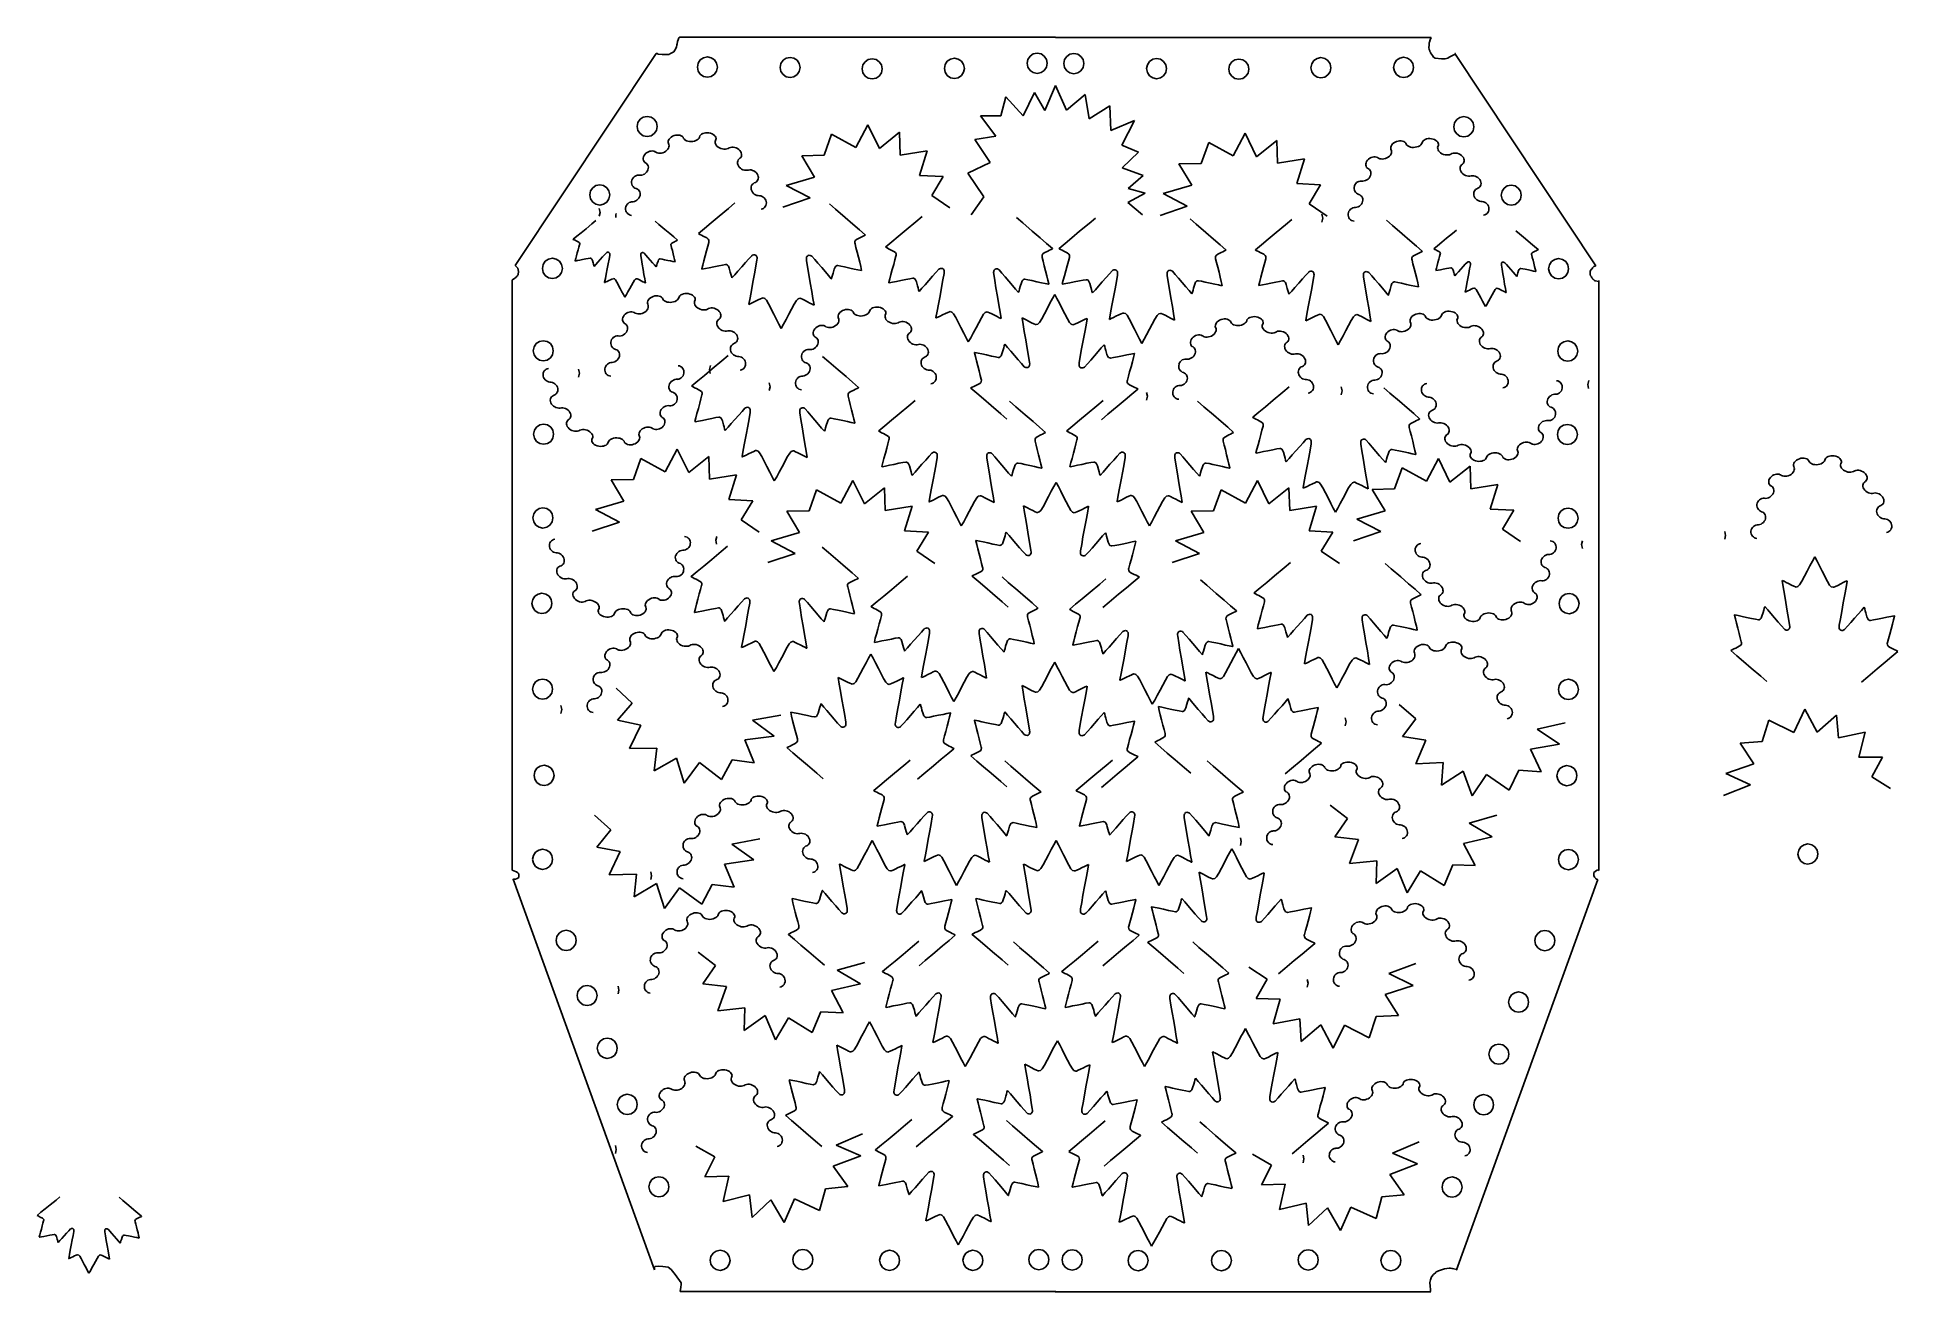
# Model space of a CAD drawing. Extents: x -196 to 369, y 430 to 811.
import ezdxf

# ---------------------------------------------------------------- set-up
doc = ezdxf.new("R2010")
doc.units = 0

msp = doc.modelspace()

# ---------------------------------------------------------------- linework, layer by layer
at = {"layer": 'Layer 1'}
for p, q in [((-2.776367, 807.08121), (-2.271198, 807.95793)), ((-2.271198, 807.95793), (-2.126894, 808.68853)), ((-2.126894, 808.68853), (-1.982538, 808.98076)), ((-1.982538, 808.98076), (-1.910358, 809.71138)), ((-1.910358, 809.71138), (-1.693876, 810.22284)), ((-1.693876, 810.22284), (-1.549546, 810.80734)), ((-1.549546, 810.80734), (-1.234057, 810.98807)), ((112.83, 810.988), (-1.23406, 810.988)), ((112.83, 810.906), (226.894, 810.906)), ((226.24273, 808.59373), (226.202733, 807.913124)), ((226.202733, 807.913124), (226.24273, 807.25054)), ((226.34479, 809.52363), (226.24273, 809.42034)), ((226.24273, 809.42034), (226.24273, 808.59373)), ((226.559388, 810.237169), (226.34479, 809.52363)), ((226.894, 810.906), (226.559388, 810.237169)), ((-8.38363, 806.082), (-51.16793, 741.689)), ((-8.38363, 806.082), (-8.044487, 806.0584)), ((-8.044487, 806.0584), (-7.7558, 805.83922)), ((-7.7558, 805.83922), (-6.60116, 805.76612)), ((-6.60116, 805.76612), (-5.0135, 805.76612)), ((-5.0135, 805.76612), (-4.436179, 805.76612)), ((-4.436179, 805.76612), (-4.291849, 805.91223)), ((-4.291849, 805.91223), (-3.62328, 806.203504)), ((-3.62328, 806.203504), (-2.992849, 806.56977)), ((-2.992849, 806.56977), (-2.776367, 807.08121)), ((4.356566, 803.122033), (4.11658, 801.92766)), ((5.007631, 804.096772), (4.356566, 803.122033)), ((5.97216, 804.753315), (5.007631, 804.096772)), ((7.15254, 804.9931), (5.97216, 804.753315)), ((8.332375, 804.750592), (7.15254, 804.9931)), ((9.295422, 804.091828), (8.332375, 804.750592)), ((9.944291, 803.115591), (9.295422, 804.091828)), ((10.18159, 801.92067), (9.944291, 803.115591)), ((29.462794, 803.006036), (29.22281, 801.81166)), ((30.113858, 803.980779), (29.462794, 803.006036)), ((31.078388, 804.637324), (30.113858, 803.980779)), ((32.25877, 804.87711), (31.078388, 804.637324)), ((33.438607, 804.634601), (32.25877, 804.87711)), ((34.401656, 803.975834), (33.438607, 804.634601)), ((35.050524, 802.999595), (34.401656, 803.975834)), ((35.28782, 801.80467), (35.050524, 802.999595)), ((54.377194, 802.580026), (54.13721, 801.38565)), ((55.028258, 803.554769), (54.377194, 802.580026)), ((55.992788, 804.211314), (55.028258, 803.554769)), ((57.17317, 804.4511), (55.992788, 804.211314)), ((58.353005, 804.208592), (57.17317, 804.4511)), ((59.316052, 803.549828), (58.353005, 804.208592)), ((59.964921, 802.573591), (59.316052, 803.549828)), ((60.20222, 801.37867), (59.964921, 802.573591)), ((79.343894, 802.729036), (79.10391, 801.53466)), ((79.994958, 803.703779), (79.343894, 802.729036)), ((80.959488, 804.360324), (79.994958, 803.703779)), ((82.13987, 804.60011), (80.959488, 804.360324)), ((83.319707, 804.357601), (82.13987, 804.60011)), ((84.282756, 803.698834), (83.319707, 804.357601)), ((84.931624, 802.722595), (84.282756, 803.698834)), ((85.16892, 801.52767), (84.931624, 802.722595)), ((104.470983, 804.266034), (104.231, 803.07166)), ((104.231, 803.067), (104.469192, 801.872259)), ((105.122044, 805.240775), (104.470983, 804.266034)), ((106.086571, 805.897321), (105.122044, 805.240775)), ((107.26695, 806.13711), (106.086571, 805.897321)), ((108.44679, 805.894604), (107.26695, 806.13711)), ((109.409842, 805.235838), (108.44679, 805.894604)), ((110.058713, 804.259597), (109.409842, 805.235838)), ((110.056921, 801.87011), (110.29601, 803.06467)), ((110.29601, 803.06467), (110.058713, 804.259597)), ((115.36399, 802.98267), (115.601286, 804.177595)), ((115.603078, 801.788113), (115.36399, 802.98267)), ((115.601286, 804.177595), (116.250154, 805.153834)), ((116.250154, 805.153834), (117.213203, 805.812601)), ((117.213203, 805.812601), (118.39304, 806.05511)), ((118.39304, 806.05511), (119.573422, 805.815324)), ((119.573422, 805.815324), (120.537952, 805.158779)), ((120.537952, 805.158779), (121.189016, 804.184036)), ((121.189016, 804.184036), (121.429, 802.98966)), ((121.429, 802.985), (121.190807, 801.790257)), ((140.49099, 801.44567), (140.728286, 802.640595)), ((140.728286, 802.640595), (141.377154, 803.616834)), ((141.377154, 803.616834), (142.340203, 804.275601)), ((142.340203, 804.275601), (143.52004, 804.51811)), ((143.52004, 804.51811), (144.700422, 804.278324)), ((144.700422, 804.278324), (145.664952, 803.621779)), ((145.664952, 803.621779), (146.316016, 802.647036)), ((146.316016, 802.647036), (146.556, 801.45266)), ((165.45799, 801.29667), (165.695286, 802.491595)), ((165.695286, 802.491595), (166.344154, 803.467834)), ((166.344154, 803.467834), (167.307203, 804.126601)), ((167.307203, 804.126601), (168.48704, 804.36911)), ((168.48704, 804.36911), (169.667422, 804.129324)), ((169.667422, 804.129324), (170.631952, 803.472779)), ((170.631952, 803.472779), (171.283016, 802.498036)), ((171.283016, 802.498036), (171.523, 801.30366)), ((190.37199, 801.72267), (190.609286, 802.917595)), ((190.609286, 802.917595), (191.258154, 803.893834)), ((191.258154, 803.893834), (192.221203, 804.552601)), ((192.221203, 804.552601), (193.40104, 804.79511)), ((193.40104, 804.79511), (194.581422, 804.555324)), ((194.581422, 804.555324), (195.545952, 803.898779)), ((195.545952, 803.898779), (196.197016, 802.924036)), ((196.197016, 802.924036), (196.437, 801.72966)), ((215.47798, 801.83867), (215.71528, 803.033594)), ((215.71528, 803.033594), (216.364151, 804.009831)), ((216.364151, 804.009831), (217.327202, 804.668595)), ((217.327202, 804.668595), (218.50704, 804.9111)), ((218.50704, 804.9111), (219.687416, 804.671312)), ((219.687416, 804.671312), (220.651942, 804.014769)), ((220.651942, 804.014769), (221.303005, 803.040031)), ((221.303005, 803.040031), (221.54299, 801.84566)), ((226.24273, 807.25054), (226.44685, 806.83724)), ((226.44685, 806.83724), (226.44685, 806.6306)), ((226.44685, 806.6306), (226.65096, 806.42396)), ((226.65096, 806.42396), (226.65096, 806.21729)), ((226.65096, 806.21729), (227.26331, 805.39071)), ((227.26331, 805.39071), (227.621672, 804.97422)), ((227.621672, 804.97422), (228.07977, 804.66747)), ((228.07977, 804.66747), (230.028197, 804.424999)), ((230.028197, 804.424999), (231.11835, 804.456492)), ((231.11835, 804.456492), (231.95798, 804.66747)), ((231.95798, 804.66747), (232.36621, 804.9774)), ((232.36621, 804.9774), (233.157411, 805.360071)), ((233.157411, 805.360071), (233.99914, 805.70069)), ((233.99914, 805.70069), (234.30531, 806.01065)), ((234.30531, 806.01065), (234.0436, 805.99975)), ((234.044, 806), (276.8283, 741.607)), ((4.11657, 801.923), (4.354763, 800.728257)), ((4.354763, 800.728257), (5.004365, 799.752516)), ((5.004365, 799.752516), (5.967909, 799.09449)), ((5.967909, 799.09449), (7.14793, 798.85289)), ((7.14793, 798.85289), (8.328131, 799.093583)), ((8.328131, 799.093583), (9.292168, 799.750869)), ((9.292168, 799.750869), (9.942501, 800.72611)), ((9.942501, 800.72611), (10.18159, 801.92067)), ((29.2228, 801.807), (29.460993, 800.612257)), ((29.460993, 800.612257), (30.110595, 799.636516)), ((30.110595, 799.636516), (31.074139, 798.97849)), ((31.074139, 798.97849), (32.25416, 798.73689)), ((32.25416, 798.73689), (33.434361, 798.977583)), ((33.434361, 798.977583), (34.398398, 799.634869)), ((34.398398, 799.634869), (35.048731, 800.61011)), ((35.048731, 800.61011), (35.28782, 801.80467)), ((54.1372, 801.381), (54.375393, 800.186257)), ((54.375393, 800.186257), (55.024995, 799.210516)), ((55.024995, 799.210516), (55.988539, 798.55249)), ((55.988539, 798.55249), (57.16856, 798.31089)), ((57.16856, 798.31089), (58.348761, 798.551583)), ((58.348761, 798.551583), (59.312798, 799.208869)), ((59.312798, 799.208869), (59.963131, 800.18411)), ((59.963131, 800.18411), (60.20222, 801.37867)), ((79.1039, 801.53), (79.342093, 800.335257)), ((79.342093, 800.335257), (79.991695, 799.359516)), ((79.991695, 799.359516), (80.955239, 798.70149)), ((80.955239, 798.70149), (82.13526, 798.45989)), ((82.13526, 798.45989), (83.315461, 798.700583)), ((83.315461, 798.700583), (84.279498, 799.357869)), ((84.279498, 799.357869), (84.929831, 800.33311)), ((84.929831, 800.33311), (85.16892, 801.52767)), ((104.469192, 801.872259), (105.118791, 800.89652)), ((105.118791, 800.89652), (106.082333, 800.238492)), ((106.082333, 800.238492), (107.26235, 799.99689)), ((107.26235, 799.99689), (108.442551, 800.237583)), ((108.442551, 800.237583), (109.406588, 800.894869)), ((109.406588, 800.894869), (110.056921, 801.87011)), ((116.253408, 800.812872), (115.603078, 801.788113)), ((117.217442, 800.155586), (116.253408, 800.812872)), ((118.39764, 799.91489), (117.217442, 800.155586)), ((119.577661, 800.15649), (118.39764, 799.91489)), ((120.541205, 800.814516), (119.577661, 800.15649)), ((121.190807, 801.790257), (120.541205, 800.814516)), ((140.730079, 800.25111), (140.49099, 801.44567)), ((141.380412, 799.275869), (140.730079, 800.25111)), ((142.344449, 798.618583), (141.380412, 799.275869)), ((143.52465, 798.37789), (142.344449, 798.618583)), ((144.704667, 798.619492), (143.52465, 798.37789)), ((145.668209, 799.27752), (144.704667, 798.619492)), ((146.317808, 800.253259), (145.668209, 799.27752)), ((146.556, 801.448), (146.317808, 800.253259)), ((165.697079, 800.10211), (165.45799, 801.29667)), ((166.347412, 799.126869), (165.697079, 800.10211)), ((167.311449, 798.469583), (166.347412, 799.126869)), ((168.49165, 798.22889), (167.311449, 798.469583)), ((169.671667, 798.470492), (168.49165, 798.22889)), ((170.635209, 799.12852), (169.671667, 798.470492)), ((171.284808, 800.104259), (170.635209, 799.12852)), ((171.523, 801.299), (171.284808, 800.104259)), ((190.611078, 800.528113), (190.37199, 801.72267)), ((191.261408, 799.552872), (190.611078, 800.528113)), ((192.225442, 798.895586), (191.261408, 799.552872)), ((193.40564, 798.65489), (192.225442, 798.895586)), ((194.585661, 798.89649), (193.40564, 798.65489)), ((195.549205, 799.554516), (194.585661, 798.89649)), ((196.198807, 800.530257), (195.549205, 799.554516)), ((196.437, 801.725), (196.198807, 800.530257)), ((215.717069, 800.64411), (215.47798, 801.83867)), ((216.367402, 799.668869), (215.717069, 800.64411)), ((217.331439, 799.011583), (216.367402, 799.668869)), ((218.51164, 798.77089), (217.331439, 799.011583)), ((219.691661, 799.01249), (218.51164, 798.77089)), ((220.655205, 799.670516), (219.691661, 799.01249)), ((221.304807, 800.646257), (220.655205, 799.670516)), ((221.543, 801.841), (221.304807, 800.646257)), ((96.2714, 787.125), (97.7632, 792.94179)), ((97.7632, 792.94179), (103.03428, 787.125)), ((103.03428, 787.125), (106.41574, 794.19642)), ((106.41574, 794.19642), (109.59828, 788.72179)), ((109.59828, 788.72179), (112.88027, 796.36346)), ((112.88027, 796.36346), (116.16227, 788.83583)), ((116.16227, 788.83583), (121.83116, 793.62616)), ((121.83116, 793.62616), (123.02461, 786.21259)), ((-13.272936, 786.068775), (-13.923997, 785.094034)), ((-12.308409, 786.725321), (-13.272936, 786.068775)), ((-11.12803, 786.96511), (-12.308409, 786.725321)), ((-9.948193, 786.722601), (-11.12803, 786.96511)), ((-8.985144, 786.063834), (-9.948193, 786.722601)), ((-8.336276, 785.087595), (-8.985144, 786.063834)), ((94.68011, 780.96617), (90.1052, 787.12508)), ((90.1052, 787.12508), (96.2714, 787.125)), ((123.02461, 786.21259), (129.29026, 790.20449)), ((129.29026, 790.20449), (129.58861, 782.67688)), ((129.58861, 782.67688), (136.84877, 785.75634)), ((136.84877, 785.75634), (132.97006, 778.22873)), ((233.996286, 785.005595), (234.645154, 785.981834)), ((234.645154, 785.981834), (235.608203, 786.640601)), ((235.608203, 786.640601), (236.78804, 786.88311)), ((236.78804, 786.88311), (237.968422, 786.643324)), ((237.968422, 786.643324), (238.932952, 785.986779)), ((238.932952, 785.986779), (239.584016, 785.012036)), ((-14.164, 783.895), (-13.925807, 782.700257)), ((-13.923997, 785.094034), (-14.16398, 783.89966)), ((-13.925807, 782.700257), (-13.276205, 781.724516)), ((-13.276205, 781.724516), (-12.312661, 781.06649)), ((-12.312661, 781.06649), (-11.13264, 780.82489)), ((-11.13264, 780.82489), (-9.952439, 781.065583)), ((-9.952439, 781.065583), (-8.988402, 781.722869)), ((-8.988402, 781.722869), (-8.338069, 782.69811)), ((-8.338069, 782.69811), (-8.09898, 783.89267)), ((-8.09898, 783.89267), (-8.336276, 785.087595)), ((-4.64378, 779.731), (-4.746675, 779.386511)), ((-4.456911, 780.066232), (-4.64379, 779.730033)), ((-4.19037, 780.384), (-4.456911, 780.066232)), ((-3.848459, 780.673436), (-4.190355, 780.384191)), ((-3.435492, 780.924032), (-3.848459, 780.673436)), ((-2.97836, 781.117), (-3.435492, 780.924032)), ((-2.50974, 781.241), (-2.978365, 781.117039)), ((-2.04267, 781.297), (-2.509742, 781.240784)), ((-1.590182, 781.287445), (-2.042668, 781.297736)), ((-1.16532, 781.212), (-1.590182, 781.287445)), ((-0.781114, 781.072005), (-1.165319, 781.211365)), ((-0.450604, 780.87), (-0.781114, 781.072005)), ((-0.18683, 780.607), (-0.450604, 780.870388)), ((-0.187042, 780.607), (-0.059813, 780.283293)), ((-0.05982, 780.283), (0.157171, 779.99628)), ((0.157171, 779.99628), (0.452364, 779.751656)), ((0.452364, 779.752), (0.81418, 779.554546)), ((0.81418, 779.554546), (1.231055, 779.409363)), ((3.193714, 779.447097), (3.642297, 779.61322)), ((3.6423, 779.613), (4.033521, 779.82822)), ((4.033521, 779.82822), (4.358826, 780.08444)), ((4.35882, 780.085), (4.609639, 780.374095)), ((4.609639, 780.374095), (4.77741, 780.687976)), ((4.77741, 780.688), (4.853584, 781.018576)), ((5.06987, 781.304), (4.853761, 781.018003)), ((5.364333, 781.547684), (5.069876, 781.303998)), ((5.72559, 781.744), (5.364333, 781.547684)), ((6.142077, 781.888583), (5.725589, 781.744704)), ((6.60224, 781.975), (6.142077, 781.888583)), ((7.094531, 781.998137), (6.602241, 781.974274)), ((7.607395, 781.954422), (7.094531, 781.998137)), ((8.10524, 781.844), (7.607395, 781.954422)), ((8.55447, 781.677), (8.105238, 781.84446)), ((8.94647, 781.461), (8.554468, 781.677367)), ((9.27267, 781.203818), (8.946463, 781.460968)), ((9.52448, 780.914), (9.27267, 781.203818)), ((9.57054, 779.623), (9.49039, 779.293188)), ((9.69331, 780.599734), (9.524478, 780.914072)), ((9.74746, 779.93), (9.570534, 779.623196)), ((9.77057, 780.269), (9.69331, 780.599734)), ((9.74768, 779.93), (9.770572, 780.269015)), ((44.8631, 781.536), (42.57155, 775.15661)), ((52.2304, 777.496), (44.86313, 781.536)), ((55.8855, 784.37934), (52.23041, 777.49526)), ((59.35561, 777.20542), (55.8855, 784.37934)), ((65.4639, 782.118), (59.35561, 777.20542)), ((65.69022, 775.215418), (65.464061, 782.118128)), ((88.31503, 779.93964), (94.68011, 780.96617)), ((92.9894, 772.98228), (88.31503, 779.93964)), ((170.3996, 781.89834), (166.74451, 775.01426)), ((173.86971, 774.72442), (170.3996, 781.89834)), ((179.978, 779.637), (173.86971, 774.72442)), ((180.20512, 772.734418), (179.978961, 779.637128)), ((216.843, 779.467), (216.374375, 779.343039)), ((217.31, 779.523), (216.842928, 779.466784)), ((217.763138, 779.513445), (217.310652, 779.523736)), ((218.188, 779.438), (217.763138, 779.513445)), ((224.423, 779.53), (224.206891, 779.244003)), ((224.717743, 779.773684), (224.423286, 779.529998)), ((225.079, 779.97), (224.717743, 779.773684)), ((225.494837, 780.114583), (225.078349, 779.970704)), ((225.955, 780.201), (225.494837, 780.114583)), ((226.447291, 780.224137), (225.955001, 780.200274)), ((226.960155, 780.180422), (226.447291, 780.224137)), ((227.458, 780.07), (226.960155, 780.180422)), ((227.908, 779.903), (227.458768, 780.07046)), ((228.3, 779.687), (227.907998, 779.903367)), ((228.62619, 779.429818), (228.299983, 779.686968)), ((233.75899, 783.81067), (233.996286, 785.005595)), ((233.998079, 782.61611), (233.75899, 783.81067)), ((234.648412, 781.640869), (233.998079, 782.61611)), ((235.612449, 780.983583), (234.648412, 781.640869)), ((236.79265, 780.74289), (235.612449, 780.983583)), ((237.972667, 780.984492), (236.79265, 780.74289)), ((238.936209, 781.64252), (237.972667, 780.984492)), ((239.585808, 782.618259), (238.936209, 781.64252)), ((239.584016, 785.012036), (239.824, 783.81766)), ((239.824, 783.813), (239.585808, 782.618259)), ((-12.309353, 774.297351), (-12.310081, 773.927653)), ((-12.3099, 773.928), (-12.229887, 773.578918)), ((-12.227, 774.677), (-12.309353, 774.297351)), ((-12.06171, 775.055733), (-12.227005, 774.676815)), ((-11.812269, 775.423246), (-12.06171, 775.055733)), ((-11.4936, 775.753), (-11.812269, 775.423246)), ((-11.1296, 776.024), (-11.493515, 775.753403)), ((-10.733, 776.232), (-11.129649, 776.023765)), ((-10.316113, 776.374142), (-10.732977, 776.231484)), ((-9.89151, 776.448), (-10.316113, 776.374142)), ((-9.471684, 776.450393), (-9.891514, 776.448566)), ((-9.06914, 776.377), (-9.471684, 776.450393)), ((-8.69638, 776.225), (-9.069142, 776.376836)), ((-8.76515, 776.273), (-8.454854, 776.045894)), ((-8.45486, 776.046), (-8.090289, 775.887976)), ((-8.090289, 775.887976), (-7.684543, 775.79866)), ((-7.68454, 775.798), (-7.250747, 775.776994)), ((-7.250747, 775.776994), (-6.802011, 775.823923)), ((-6.80201, 775.824), (-6.351443, 775.938475)), ((-6.35145, 775.939), (-5.912166, 776.120639)), ((-5.91216, 776.12), (-5.497294, 776.36842)), ((-5.497294, 776.36842), (-5.13694, 776.66823)), ((-5.13694, 776.66823), (-4.854059, 776.997278)), ((-4.85406, 776.998), (-4.651, 777.345753)), ((-4.76131, 779.043), (-4.683355, 778.71225)), ((-4.746675, 779.386511), (-4.761302, 779.043825)), ((-4.54405, 778.395), (-4.68361, 778.712153)), ((-4.651, 777.345753), (-4.530081, 777.701663)), ((-4.493649, 778.054534), (-4.544047, 778.395144)), ((-4.53008, 777.701), (-4.493649, 778.054534)), ((1.23105, 779.409), (1.691411, 779.321171)), ((1.69142, 779.322), (2.183695, 779.296625)), ((2.18369, 779.296), (2.696312, 779.338162)), ((2.696312, 779.338162), (3.193714, 779.447097)), ((9.49039, 779.293188), (9.502797, 778.950543)), ((9.50279, 778.95), (9.603503, 778.604664)), ((9.603503, 778.604664), (9.788282, 778.266787)), ((9.78828, 778.267), (10.052887, 777.946732)), ((10.0529, 777.947), (10.393088, 777.654491)), ((10.3931, 777.654), (10.804622, 777.399417)), ((10.804622, 777.399417), (11.26072, 777.20198)), ((11.26072, 777.20198), (11.728758, 777.073401)), ((11.7287, 777.074), (12.195622, 777.013149)), ((12.195622, 777.013149), (12.64839, 777.01888)), ((12.6484, 777.019), (13.073956, 777.090159)), ((13.073956, 777.090159), (13.459242, 777.225607)), ((13.4593, 777.225), (13.791273, 777.4236)), ((14.1701, 777.555), (13.791198, 777.423456)), ((14.583423, 777.615843), (14.17016, 777.555648)), ((15.018, 777.606), (14.583423, 777.615843)), ((15.460796, 777.526955), (15.017935, 777.605514)), ((15.8989, 777.381), (15.460796, 777.526955)), ((16.319211, 777.168982), (15.898903, 777.381029)), ((16.708692, 776.892147), (16.319211, 777.168982)), ((16.7279, 774.005), (16.501143, 773.724726)), ((17.0388, 776.568), (16.708692, 776.892147)), ((16.7279, 774.005), (17.033819, 774.234191)), ((17.0338, 774.235), (17.291765, 774.500622)), ((17.2888, 776.22), (17.038797, 776.567795)), ((17.4574, 775.86), (17.28879, 776.220752)), ((17.2918, 774.5), (17.461845, 774.80599)), ((17.543313, 775.496697), (17.457419, 775.859758)), ((17.4618, 774.806), (17.545213, 775.141668)), ((17.5452, 775.142), (17.543313, 775.496697)), ((42.5716, 775.156), (35.79185, 775.018131)), ((35.79185, 775.018131), (39.67042, 768.523901)), ((73.86644, 776.539458), (65.69022, 775.215418)), ((71.56936, 769.052438), (73.86644, 776.539458)), ((132.97006, 778.22873), (138.04223, 776.06169)), ((138.04223, 776.06169), (133.06952, 771.38544)), ((159.378, 779.055), (157.08645, 772.67561)), ((166.745, 775.015), (159.37773, 779.055)), ((188.38134, 774.058458), (180.20512, 772.734418)), ((186.08426, 766.571438), (188.38134, 774.058458)), ((207.86, 773.979), (207.541331, 773.649246)), ((208.223, 774.25), (207.859085, 773.979403)), ((208.62, 774.458), (208.223351, 774.249765)), ((209.037397, 774.600142), (208.620533, 774.457484)), ((209.462, 774.674), (209.037397, 774.600142)), ((209.881456, 774.676393), (209.461626, 774.674566)), ((210.284, 774.603), (209.881456, 774.676393)), ((210.657, 774.451), (210.284238, 774.602836)), ((210.588, 774.499), (210.898296, 774.271894)), ((210.898, 774.272), (211.262571, 774.113976)), ((211.262571, 774.113976), (211.668317, 774.02466)), ((211.669, 774.024), (212.102793, 774.002994)), ((212.102793, 774.002994), (212.551529, 774.049923)), ((212.551, 774.05), (213.001567, 774.164475)), ((213.002, 774.165), (213.441284, 774.346639)), ((213.441, 774.346), (213.855866, 774.59442)), ((213.855866, 774.59442), (214.21622, 774.89423)), ((214.21622, 774.89423), (214.499101, 775.223278)), ((214.499, 775.224), (214.70206, 775.571753)), ((214.606105, 777.612511), (214.591478, 777.269825)), ((214.592, 777.269), (214.669955, 776.93825)), ((214.709, 777.957), (214.606105, 777.612511)), ((214.809, 776.621), (214.66944, 776.938153)), ((214.70206, 775.571753), (214.822979, 775.927663)), ((214.896459, 778.292232), (214.70958, 777.956033)), ((214.859431, 776.280534), (214.809033, 776.621144)), ((214.823, 775.927), (214.859431, 776.280534)), ((215.163, 778.61), (214.896459, 778.292232)), ((215.504901, 778.899436), (215.163005, 778.610191)), ((215.917868, 779.150032), (215.504901, 778.899436)), ((216.375, 779.343), (215.917868, 779.150032)), ((218.57149, 779.298005), (218.187285, 779.437365)), ((218.902, 779.096), (218.57149, 779.298005)), ((219.166, 778.833), (218.902226, 779.096388)), ((219.166, 778.833), (219.293229, 778.509293)), ((219.293, 778.509), (219.509991, 778.22228)), ((219.509991, 778.22228), (219.805184, 777.977656)), ((219.805, 777.978), (220.166816, 777.780546)), ((220.166816, 777.780546), (220.583691, 777.635363)), ((220.584, 777.635), (221.044361, 777.547171)), ((221.045, 777.548), (221.537275, 777.522625)), ((221.537, 777.522), (222.049622, 777.564162)), ((222.049622, 777.564162), (222.547024, 777.673097)), ((222.547024, 777.673097), (222.995607, 777.83922)), ((222.995, 777.839), (223.386221, 778.05422)), ((223.386221, 778.05422), (223.711526, 778.31044)), ((223.712, 778.311), (223.962819, 778.600095)), ((223.962819, 778.600095), (224.13059, 778.913976)), ((224.131, 778.914), (224.207174, 779.244576)), ((228.878, 779.14), (228.62619, 779.429818)), ((228.924, 777.849), (228.84385, 777.519188)), ((228.84385, 777.519188), (228.856257, 777.176543)), ((228.856, 777.176), (228.956713, 776.830664)), ((229.04674, 778.825734), (228.877908, 779.140072)), ((229.101, 778.156), (228.924074, 777.849196)), ((228.956713, 776.830664), (229.141492, 776.492787)), ((229.124, 778.495), (229.04674, 778.825734)), ((229.101, 778.156), (229.123892, 778.495015)), ((229.141, 776.493), (229.405607, 776.172732)), ((229.406, 776.173), (229.746188, 775.880491)), ((229.746, 775.88), (230.157522, 775.625417)), ((230.157522, 775.625417), (230.61362, 775.42798)), ((230.61362, 775.42798), (231.081658, 775.299401)), ((231.082, 775.3), (231.548922, 775.239149)), ((231.548922, 775.239149), (232.00169, 775.24488)), ((232.002, 775.245), (232.427556, 775.316159)), ((232.427556, 775.316159), (232.812842, 775.451607)), ((232.812, 775.451), (233.143973, 775.6496)), ((233.523, 775.781), (233.144098, 775.649456)), ((233.936423, 775.841843), (233.52316, 775.781648)), ((234.371, 775.832), (233.936423, 775.841843)), ((234.813896, 775.752955), (234.371035, 775.831514)), ((235.252, 775.607), (234.813896, 775.752955)), ((235.672411, 775.394982), (235.252103, 775.607029)), ((236.061892, 775.118147), (235.672411, 775.394982)), ((236.392, 774.794), (236.061892, 775.118147)), ((236.642, 774.446), (236.391997, 774.793795)), ((236.811, 774.086), (236.64239, 774.446752)), ((236.896113, 773.722697), (236.810219, 774.085758)), ((-15.391, 768.325), (-15.616896, 767.986998)), ((-15.108953, 768.613372), (-15.390953, 768.325199)), ((-14.7799, 768.844), (-15.108953, 768.613372)), ((-14.412969, 769.008594), (-14.779966, 768.843227)), ((-14.0171, 769.101), (-14.412969, 769.008594)), ((-13.6014, 769.113), (-14.017069, 769.101263)), ((-13.19, 769.089), (-13.601347, 769.112905)), ((-12.77516, 769.141607), (-13.190012, 769.089021)), ((-12.3686, 769.266), (-12.77516, 769.141607)), ((-11.982117, 769.458073), (-12.3686, 769.266567)), ((-12.229887, 773.578918), (-12.070465, 773.261167)), ((-12.0705, 773.261), (-11.832857, 772.985228)), ((-11.6275, 769.712), (-11.982117, 769.458073)), ((-11.8328, 772.985), (-11.481259, 772.80239)), ((-11.3165, 770.023), (-11.627481, 769.711345)), ((-11.4813, 772.802), (-11.196429, 772.557966)), ((-11.0608, 770.388), (-11.31626, 770.015727)), ((-11.196429, 772.557966), (-10.981348, 772.262957)), ((-10.8807, 770.782), (-11.060956, 770.38833)), ((-10.9813, 772.263), (-10.83909, 771.927415)), ((-10.7857, 771.176), (-10.880696, 770.781226)), ((-10.83909, 771.927415), (-10.772849, 771.561671)), ((-10.7729, 771.562), (-10.785725, 771.176537)), ((16.3543, 773.404), (16.288099, 773.053647)), ((16.288099, 773.053647), (16.303313, 772.684298)), ((16.3033, 772.685), (16.40069, 772.307345)), ((16.501143, 773.724726), (16.354287, 773.404059)), ((16.4007, 772.307), (16.581021, 771.931729)), ((16.581, 771.932), (16.845018, 771.569819)), ((16.845018, 771.569819), (17.176784, 771.246743)), ((17.176784, 771.246743), (17.551456, 770.983671)), ((17.5515, 770.983), (17.956427, 770.782888)), ((17.956427, 770.782888), (18.379003, 770.648702)), ((18.379, 770.649), (18.806574, 770.583705)), ((18.806574, 770.583705), (19.226524, 770.590267)), ((19.2265, 770.59), (19.626197, 770.671367)), ((20.035, 770.716), (19.626495, 770.671678)), ((20.453379, 770.683918), (20.034996, 770.715764)), ((20.8695, 770.58), (20.453379, 770.683918)), ((21.271161, 770.408761), (20.86945, 770.58064)), ((21.6463, 770.173), (21.271161, 770.408761)), ((21.982718, 769.877086), (21.646298, 770.172618)), ((22.26827, 769.525877), (21.982718, 769.877086)), ((22.4811, 769.142), (22.26827, 769.525877)), ((22.609, 768.753), (22.481162, 769.142226)), ((22.654, 768.369), (22.608932, 768.753026)), ((22.618536, 768.000955), (22.65402, 768.369224)), ((39.67042, 768.523901), (31.05371, 766.009101)), ((78.7811, 768.677), (71.56936, 769.052438)), ((75.27582, 762.90048), (78.78107, 768.67762)), ((86.22649, 769.6747), (92.9894, 772.98228)), ((91.09974, 762.48923), (86.22649, 769.6747)), ((133.06952, 771.38544), (139.4346, 768.9903)), ((139.4346, 768.9903), (134.85969, 765.11244)), ((157.086, 772.675), (150.30625, 772.537131)), ((150.30625, 772.537131), (154.18482, 766.042901)), ((207.043647, 772.523351), (207.042919, 772.153653)), ((207.043, 772.154), (207.123013, 771.804918)), ((207.126, 772.903), (207.043647, 772.523351)), ((207.123013, 771.804918), (207.282435, 771.487167)), ((207.29189, 773.281733), (207.126595, 772.902815)), ((207.283, 771.487), (207.520643, 771.211228)), ((207.541331, 773.649246), (207.29189, 773.281733)), ((207.52, 771.211), (207.871541, 771.02839)), ((208.037, 768.249), (207.726019, 767.937345)), ((207.872, 771.028), (208.156871, 770.783966)), ((208.292, 768.614), (208.03654, 768.241727)), ((208.156871, 770.783966), (208.371952, 770.488957)), ((208.472, 769.008), (208.291744, 768.61433)), ((208.372, 770.489), (208.51421, 770.153415)), ((208.567, 769.402), (208.472004, 769.007226)), ((208.51421, 770.153415), (208.580451, 769.787671)), ((208.58, 769.788), (208.567175, 769.402537)), ((235.707, 771.63), (235.640799, 771.279647)), ((235.640799, 771.279647), (235.656013, 770.910298)), ((235.656, 770.911), (235.75339, 770.533345)), ((235.854243, 771.950726), (235.707387, 771.630059)), ((235.754, 770.533), (235.934321, 770.157729)), ((236.081, 772.231), (235.854243, 771.950726)), ((235.934, 770.158), (236.198018, 769.795819)), ((236.081, 772.231), (236.386919, 772.460191)), ((236.198018, 769.795819), (236.529784, 769.472743)), ((236.387, 772.461), (236.644965, 772.726622)), ((236.529784, 769.472743), (236.904456, 769.209671)), ((236.645, 772.726), (236.815045, 773.03199)), ((236.815, 773.032), (236.898413, 773.367668)), ((236.898, 773.368), (236.896113, 773.722697)), ((236.905, 769.209), (237.309927, 769.008888)), ((237.309927, 769.008888), (237.732503, 768.874702)), ((237.732, 768.875), (238.159574, 768.809705)), ((238.159574, 768.809705), (238.579524, 768.816267)), ((238.58, 768.816), (238.979697, 768.897367)), ((239.388, 768.942), (238.979495, 768.897678)), ((239.806879, 768.909918), (239.388496, 768.941764)), ((240.223, 768.806), (239.806879, 768.909918)), ((240.623861, 768.634761), (240.22215, 768.80664)), ((240.999, 768.399), (240.623861, 768.634761)), ((241.335618, 768.103086), (240.999198, 768.398618)), ((-28.5542, 763.127), (-28.316007, 761.932257)), ((-28.314204, 764.326033), (-28.55419, 763.13166)), ((-27.663139, 765.300772), (-28.314204, 764.326033)), ((-26.69861, 765.957315), (-27.663139, 765.300772)), ((-25.51823, 766.1971), (-26.69861, 765.957315)), ((-24.338395, 765.954592), (-25.51823, 766.1971)), ((-23.375348, 765.295828), (-24.338395, 765.954592)), ((-22.726479, 764.319591), (-23.375348, 765.295828)), ((-22.728269, 761.93011), (-22.48918, 763.12467)), ((-22.48918, 763.12467), (-22.726479, 764.319591)), ((-15.864019, 767.192441), (-15.867662, 766.771644)), ((-15.867662, 766.771644), (-15.790848, 766.373614)), ((-15.7776, 767.607), (-15.864019, 767.192441)), ((-15.7908, 766.373), (-15.640844, 766.006683)), ((-15.6169, 767.987), (-15.777604, 767.606853)), ((-15.640844, 766.006683), (-15.425005, 765.681032)), ((-15.425, 765.681), (-15.150586, 765.404921)), ((-15.150586, 765.404921), (-14.82487, 765.187383)), ((-14.8249, 765.188), (-14.455163, 765.037933)), ((-14.455, 765.038), (-14.086523, 764.879295)), ((-14.0866, 764.879), (-13.778454, 764.654643)), ((-13.778454, 764.654643), (-13.534741, 764.374801)), ((-13.5347, 764.375), (-13.359552, 764.049873)), ((-13.2868, 762.904), (-13.427151, 762.499541)), ((-13.359552, 764.049873), (-13.257094, 763.689644)), ((-13.2315, 763.304), (-13.286795, 762.904109)), ((-13.2571, 763.689), (-13.231456, 763.303836)), ((20.4378, 765.196), (20.480562, 764.79478)), ((20.4755, 765.581), (20.437825, 765.1967)), ((20.589156, 765.937715), (20.475474, 765.580393)), ((20.4805, 764.795), (20.608152, 764.386936)), ((20.7744, 766.258), (20.589156, 765.937715)), ((20.608152, 764.386936), (20.81443, 764.000667)), ((21.026755, 766.531032), (20.774381, 766.257868)), ((20.81443, 764.000667), (21.082739, 763.661926)), ((21.3418, 766.747), (21.026755, 766.531032)), ((21.0828, 763.662), (21.402037, 763.376576)), ((21.7151, 766.896), (21.34183, 766.747262)), ((21.402037, 763.376576), (21.761104, 763.150217)), ((21.7154, 766.896), (22.05092, 767.095721)), ((21.7611, 763.15), (22.148901, 762.988454)), ((22.051, 767.096), (22.314839, 767.353681)), ((22.148901, 762.988454), (22.554329, 762.897518)), ((22.314839, 767.353681), (22.50478, 767.658782)), ((22.5047, 767.659), (22.618536, 768.000955)), ((22.5543, 762.898), (22.966269, 762.883414)), ((23.3704, 762.816), (22.965968, 762.882657)), ((23.75382, 762.675659), (23.370377, 762.816855)), ((24.1064, 762.467), (23.75382, 762.675659)), ((31.0537, 766.009), (38.3353, 762.22501)), ((80.7675, 759.153), (75.27582, 762.90048)), ((140.03131, 763.62969), (134.76023, 760.77832)), ((134.85969, 765.11244), (140.03131, 763.62969)), ((145.568, 763.528), (152.8496, 759.74401)), ((154.18482, 766.042901), (145.56811, 763.528101)), ((193.296, 766.196), (186.08426, 766.571438)), ((189.79032, 760.41948), (193.29557, 766.19662)), ((203.489581, 765.418441), (203.485938, 764.997644)), ((203.485938, 764.997644), (203.562752, 764.599614)), ((203.576, 765.833), (203.489581, 765.418441)), ((203.562, 764.599), (203.711956, 764.232683)), ((203.736, 766.213), (203.575296, 765.832853)), ((203.711956, 764.232683), (203.927795, 763.907032)), ((203.962, 766.551), (203.736104, 766.212998)), ((203.928, 763.907), (204.202414, 763.630921)), ((204.243947, 766.839372), (203.961947, 766.551199)), ((204.202414, 763.630921), (204.52813, 763.413383)), ((204.573, 767.07), (204.243947, 766.839372)), ((204.528, 763.414), (204.897737, 763.263933)), ((204.940131, 767.234594), (204.573134, 767.069227)), ((204.898, 763.264), (205.266477, 763.105295)), ((205.336, 767.327), (204.940131, 767.234594)), ((205.267, 763.105), (205.575146, 762.880643)), ((205.752, 767.339), (205.336331, 767.327263)), ((205.575146, 762.880643), (205.818859, 762.600801)), ((206.163, 767.315), (205.751653, 767.338905)), ((205.818, 762.601), (205.993148, 762.275873)), ((206.57744, 767.367607), (206.162588, 767.315021)), ((206.984, 767.492), (206.57744, 767.367607)), ((207.371383, 767.684073), (206.9849, 767.492567)), ((207.726, 767.938), (207.371383, 767.684073)), ((239.791, 763.422), (239.833762, 763.02078)), ((239.829, 763.807), (239.791325, 763.4227)), ((239.941756, 764.163715), (239.828074, 763.806393)), ((239.834, 763.021), (239.961652, 762.612936)), ((240.127, 764.484), (239.941756, 764.163715)), ((239.961652, 762.612936), (240.16793, 762.226667)), ((240.379955, 764.757032), (240.127581, 764.483868)), ((240.695, 764.973), (240.379955, 764.757032)), ((241.068, 765.122), (240.69473, 764.973262)), ((241.069, 765.122), (241.40452, 765.321721)), ((241.62117, 767.751877), (241.335618, 768.103086)), ((241.404, 765.322), (241.667839, 765.579681)), ((241.834, 767.368), (241.62117, 767.751877)), ((241.667839, 765.579681), (241.85778, 765.884782)), ((241.962, 766.979), (241.834162, 767.368226)), ((241.858, 765.885), (241.971836, 766.226955)), ((242.007, 766.595), (241.961932, 766.979026)), ((241.971836, 766.226955), (242.00732, 766.595224)), ((248.14899, 763.04267), (248.38629, 764.237594)), ((248.388079, 761.84811), (248.14899, 763.04267)), ((248.38629, 764.237594), (249.035161, 765.213831)), ((249.035161, 765.213831), (249.998212, 765.872595)), ((249.998212, 765.872595), (251.17805, 766.1151)), ((251.17805, 766.1151), (252.358426, 765.875312)), ((252.358426, 765.875312), (253.322952, 765.218769)), ((253.322952, 765.218769), (253.974015, 764.244031)), ((253.974015, 764.244031), (254.214, 763.04966)), ((254.214, 763.045), (253.975808, 761.850259)), ((-28.316007, 761.932257), (-27.666405, 760.956516)), ((-27.666405, 760.956516), (-26.702861, 760.29849)), ((-26.702861, 760.29849), (-25.52284, 760.05689)), ((-25.38835, 757.82958), (-25.663514, 756.64819)), ((-25.6635, 759.011), (-25.38835, 757.82958)), ((-25.52284, 760.05689), (-24.342639, 760.297583)), ((-24.342639, 760.297583), (-23.378602, 760.954869)), ((-23.378602, 760.954869), (-22.728269, 761.93011)), ((-20.665033, 757.054441), (-20.668677, 756.633652)), ((-20.5786, 757.469), (-20.665033, 757.054441)), ((-17.681733, 759.142441), (-17.685377, 758.721652)), ((-17.685377, 758.721652), (-17.608555, 758.323613)), ((-17.5953, 759.557), (-17.681733, 759.142441)), ((-17.6085, 758.324), (-17.458537, 757.957683)), ((-17.4345, 759.937), (-17.595204, 759.556853)), ((-17.458537, 757.957683), (-17.242698, 757.632032)), ((-17.2087, 760.275), (-17.434596, 759.937)), ((-17.2427, 757.632), (-16.968286, 757.355921)), ((-16.926638, 760.56338), (-17.208638, 760.275198)), ((-16.968286, 757.355921), (-16.64257, 757.138383)), ((-16.5976, 760.794), (-16.926638, 760.56338)), ((-16.6426, 757.138), (-16.272863, 756.987941)), ((-16.230569, 760.959594), (-16.597574, 760.794219)), ((-16.2728, 756.988), (-15.866342, 756.91435)), ((-15.8347, 761.052), (-16.230569, 760.959594)), ((-15.4191, 761.064), (-15.834769, 761.052272)), ((-15.419, 761.064), (-15.831251, 761.060511)), ((-15.010885, 761.143969), (-15.41899, 761.063973)), ((-14.6182, 761.295), (-15.010885, 761.143969)), ((-14.252226, 761.511281), (-14.618218, 761.294665)), ((-13.9242, 761.788), (-14.252226, 761.511281)), ((-13.645431, 762.118987), (-13.924224, 761.787605)), ((-13.427151, 762.499541), (-13.645431, 762.118987)), ((10.6934, 756.635), (13.58494, 759.0433)), ((13.5852, 759.043), (15.4954, 760.66593)), ((23.4391, 758.763), (23.83636, 758.862499)), ((23.8364, 758.862), (24.188899, 759.035274)), ((24.418269, 762.197287), (24.10643, 762.466315)), ((24.188899, 759.035274), (24.490315, 759.272954)), ((24.6795, 761.875), (24.418269, 762.197287)), ((24.4903, 759.273), (24.734347, 759.565717)), ((24.880271, 761.506585), (24.67952, 761.875045)), ((24.734347, 759.565717), (24.914709, 759.904084)), ((25.01067, 761.099061), (24.880271, 761.506585)), ((24.9147, 759.904), (25.025078, 760.27863)), ((25.0592, 760.68), (25.01067, 761.099061)), ((25.0251, 760.279), (25.059171, 760.680535)), ((38.3353, 762.22501), (30.06076, 759.39566)), ((44.204, 760.419), (46.07758, 758.77237)), ((46.0774, 758.772), (48.96525, 756.2844)), ((87.1861, 757.109), (91.09974, 762.48923)), ((134.76023, 760.77832), (139.24897, 757.10892)), ((152.8496, 759.74401), (144.57506, 756.91466)), ((195.282, 756.672), (189.79032, 760.41948)), ((193.69, 757.237), (193.96515, 756.05558)), ((201.671567, 757.368441), (201.667923, 756.947652)), ((201.667923, 756.947652), (201.744745, 756.549613)), ((201.758, 757.783), (201.671567, 757.368441)), ((201.919, 758.163), (201.758296, 757.782853)), ((202.144, 758.501), (201.918104, 758.163)), ((202.425962, 758.78938), (202.143962, 758.501198)), ((202.755, 759.02), (202.425962, 758.78938)), ((203.122131, 759.185594), (202.755126, 759.020219)), ((203.518, 759.278), (203.122131, 759.185594)), ((203.934, 759.29), (203.518331, 759.278272)), ((203.934, 759.29), (203.521749, 759.286511)), ((204.342315, 759.369969), (203.93421, 759.289973)), ((204.735, 759.521), (204.342315, 759.369969)), ((205.100974, 759.737281), (204.734982, 759.520665)), ((205.429, 760.014), (205.100974, 759.737281)), ((205.707369, 760.344987), (205.428576, 760.013605)), ((205.925649, 760.725541), (205.707369, 760.344987)), ((206.066, 761.13), (205.925649, 760.725541)), ((205.993148, 762.275873), (206.095606, 761.915644)), ((206.122, 761.53), (206.066705, 761.130109)), ((206.096, 761.915), (206.121644, 761.529836)), ((240.16793, 762.226667), (240.436239, 761.887926)), ((240.436, 761.888), (240.755237, 761.602576)), ((240.755237, 761.602576), (241.114304, 761.376217)), ((241.114, 761.376), (241.501801, 761.214454)), ((241.501801, 761.214454), (241.907229, 761.123518)), ((241.907, 761.124), (242.318969, 761.109414)), ((242.723, 761.042), (242.318568, 761.108657)), ((243.10742, 760.901659), (242.723977, 761.042855)), ((242.792, 756.989), (243.18926, 757.088499)), ((243.46, 760.693), (243.10742, 760.901659)), ((243.189, 757.088), (243.541499, 757.261274)), ((243.771769, 760.423287), (243.45993, 760.692315)), ((243.541499, 757.261274), (243.842915, 757.498954)), ((244.033, 760.101), (243.771769, 760.423287)), ((243.843, 757.499), (244.087047, 757.791717)), ((244.233071, 759.732585), (244.03232, 760.101045)), ((244.087047, 757.791717), (244.267409, 758.130084)), ((244.36347, 759.325061), (244.233071, 759.732585)), ((244.268, 758.13), (244.378378, 758.50463)), ((244.412, 758.906), (244.36347, 759.325061)), ((244.378, 758.505), (244.412071, 758.906535)), ((249.038412, 760.872869), (248.388079, 761.84811)), ((250.002449, 760.215583), (249.038412, 760.872869)), ((251.18265, 759.97489), (250.002449, 760.215583)), ((252.362667, 760.216492), (251.18265, 759.97489)), ((253.326209, 760.87452), (252.362667, 760.216492)), ((253.975808, 761.850259), (253.326209, 760.87452)), ((-31.1905, 751.635), (-32.4498, 750.6077)), ((-29.6951, 752.847), (-31.19068, 751.63466)), ((-29.6951, 752.847), (-27.88689, 754.31617)), ((-27.8867, 754.316), (-26.69217, 755.306066)), ((-20.668677, 756.633652), (-20.591855, 756.235613)), ((-8.73931, 755.155), (-7.56767, 754.15048)), ((-7.56779, 754.151), (-5.76188, 752.63345)), ((-4.28564, 751.396), (-5.76169, 752.63343)), ((-3.04316, 750.348), (-4.28571, 751.39583)), ((4.47644, 751.442), (4.455905, 751.39746)), ((4.455905, 751.39746), (4.478063, 751.359422)), ((6.28833, 752.964), (4.47643, 751.44238)), ((4.478063, 751.359422), (4.885618, 751.140241)), ((8.30209, 754.648), (6.28832, 752.96404)), ((10.6934, 756.635), (8.3018, 754.64772)), ((51.3259, 754.256), (48.96553, 756.28441)), ((53.3128, 752.539), (51.32582, 754.25662)), ((55.102029, 750.98561), (53.312659, 752.53837)), ((67.5109, 752.504), (65.1193, 750.51672)), ((67.5109, 752.504), (70.40244, 754.9123)), ((70.4027, 754.912), (72.3129, 756.53493)), ((101.022, 756.288), (102.89558, 754.64137)), ((102.895, 754.641), (105.78285, 752.1534)), ((108.143, 750.125), (105.78263, 752.15341)), ((120.163, 752.066), (117.7714, 750.07872)), ((120.163, 752.066), (123.05454, 754.4743)), ((123.055, 754.474), (124.9652, 756.09693)), ((153.674, 755.85), (155.54758, 754.20337)), ((155.547, 754.203), (158.43485, 751.7154)), ((160.795, 749.687), (158.43463, 751.71541)), ((179.779, 751.674), (177.3874, 749.68672)), ((179.779, 751.674), (182.67054, 754.0823)), ((182.671, 754.082), (184.5812, 755.70493)), ((193.96515, 756.05558), (193.689986, 754.87419)), ((201.745, 756.55), (201.894963, 756.183683)), ((201.894963, 756.183683), (202.110802, 755.858032)), ((202.11, 755.858), (202.384414, 755.581921)), ((202.384414, 755.581921), (202.71013, 755.364383)), ((202.711, 755.364), (203.080737, 755.213941)), ((203.08, 755.214), (203.486458, 755.14035)), ((213.29, 755.458), (215.16358, 753.81137)), ((215.163, 753.811), (218.05085, 751.3234)), ((220.411, 749.295), (218.05063, 751.32341)), ((231.581, 749.953), (233.38921, 751.42217)), ((233.389, 751.422), (234.58353, 752.412066)), ((252.536, 752.261), (253.70764, 751.25648)), ((253.708, 751.257), (255.51391, 749.73945)), ((-33.5828, 749.679), (-33.595641, 749.651828)), ((-33.595641, 749.651828), (-33.581785, 749.628623)), ((-32.4498, 750.607), (-33.58287, 749.678742)), ((-33.581785, 749.628623), (-33.326922, 749.494912)), ((-33.3271, 749.495), (-33.031635, 749.345154)), ((-33.0316, 749.345), (-32.680691, 749.174903)), ((-32.0386, 748.852), (-32.680699, 749.175468)), ((-32.3317, 745.522), (-32.069113, 746.465617)), ((-32.0693, 746.466), (-31.841323, 747.294369)), ((-31.7413, 748.636), (-32.038621, 748.851383)), ((-31.8412, 747.294), (-31.648237, 748.001939)), ((-31.6186, 748.422), (-31.741394, 748.635917)), ((-31.6482, 748.002), (-31.613064, 748.150843)), ((-31.6131, 748.151), (-31.618868, 748.422374)), ((-23.3777, 745.635), (-23.494451, 745.546881)), ((-23.1753, 745.709), (-23.377699, 745.635112)), ((-22.9748, 745.721), (-23.175429, 745.709188)), ((-22.7913, 745.669), (-22.97469, 745.72017)), ((-22.6386, 745.56), (-22.791273, 745.669409)), ((-12.7766, 745.582), (-12.930967, 745.475249)), ((-12.5924, 745.63), (-12.776605, 745.582027)), ((-12.3921, 745.615), (-12.59252, 745.630294)), ((-12.1908, 745.537), (-12.391951, 745.614479)), ((-3.90417, 748.186), (-3.911903, 747.914725)), ((-3.91188, 747.915), (-3.878357, 747.762735)), ((-3.781, 748.396069), (-3.904266, 748.186111)), ((-3.87853, 747.762), (-3.697335, 747.050564)), ((-3.48411, 748.604), (-3.781, 748.396069)), ((-3.69733, 747.051), (-3.483001, 746.217806)), ((-2.83579, 748.917), (-3.483978, 748.603894)), ((-3.48283, 746.218), (-3.236118, 745.269663)), ((-1.924257, 749.400456), (-3.043227, 750.347716)), ((-2.83579, 748.917), (-2.482219, 749.081136)), ((-2.482219, 749.081136), (-2.184341, 749.22543)), ((-2.18442, 749.225), (-1.926286, 749.354012)), ((-1.926286, 749.354012), (-1.912941, 749.375255)), ((-1.912941, 749.375255), (-1.924257, 749.400456)), ((4.88534, 751.141), (5.357821, 750.89537)), ((5.35797, 750.895), (5.919112, 750.616174)), ((6.94587, 750.086), (5.91908, 750.616234)), ((6.47709, 744.628), (6.896996, 746.17479)), ((6.89675, 746.175), (7.261311, 747.53288)), ((7.42127, 749.733), (6.94582, 750.08606)), ((7.26156, 747.533), (7.57013, 748.69347)), ((7.61751, 749.382), (7.421148, 749.732657)), ((7.57013, 748.693), (7.626316, 748.936986)), ((7.62628, 748.937), (7.617057, 749.381841)), ((51.9359, 748.994), (51.923534, 748.549321)), ((51.9236, 748.55), (51.977207, 748.300405)), ((52.13294, 749.338156), (51.935824, 748.99399)), ((51.9769, 748.3), (52.266651, 747.1338)), ((52.6077, 749.679), (52.13294, 749.338156)), ((52.2667, 747.134), (52.609436, 745.76821)), ((53.6444, 750.193), (52.60787, 749.679752)), ((52.6097, 745.768), (53.00422, 744.21347)), ((53.6444, 750.193), (54.2098, 750.462054)), ((54.2098, 750.462054), (54.68614, 750.698584)), ((54.686, 750.698), (55.098785, 750.909479)), ((55.098785, 750.909479), (55.120125, 750.944301)), ((55.120125, 750.944301), (55.102029, 750.98561)), ((61.2939, 747.311), (61.273365, 747.26646)), ((61.273365, 747.26646), (61.295523, 747.228422)), ((63.1058, 748.833), (61.2939, 747.31138)), ((61.295523, 747.228422), (61.703078, 747.009241)), ((61.7028, 747.01), (62.175281, 746.76437)), ((62.1755, 746.764), (62.736642, 746.485174)), ((63.7634, 745.955), (62.73661, 746.485234)), ((65.1196, 750.517), (63.10583, 748.83304)), ((64.2388, 745.602), (63.76335, 745.95506)), ((64.435, 745.251), (64.238638, 745.601657)), ((110.13, 748.408), (108.14302, 750.12562)), ((110.462, 746.062), (109.42547, 745.548752)), ((111.920029, 746.85461), (110.130659, 748.40737)), ((110.462, 746.062), (111.0274, 746.331054)), ((111.0274, 746.331054), (111.50374, 746.567584)), ((111.504, 746.567), (111.916785, 746.778479)), ((111.916785, 746.778479), (111.938125, 746.813301)), ((111.938125, 746.813301), (111.920029, 746.85461)), ((113.946, 746.873), (113.925465, 746.82846)), ((113.925465, 746.82846), (113.947623, 746.790422)), ((115.758, 748.395), (113.9461, 746.87338)), ((113.947623, 746.790422), (114.355178, 746.571241)), ((114.355, 746.572), (114.827481, 746.32637)), ((114.827, 746.326), (115.388142, 746.047174)), ((116.415, 745.517), (115.38821, 746.047234)), ((117.772, 750.079), (115.75823, 748.39504)), ((162.782, 747.97), (160.79502, 749.68762)), ((163.114, 745.624), (162.07747, 745.110752)), ((164.572029, 746.41661), (162.782659, 747.96937)), ((163.114, 745.624), (163.6794, 745.893054)), ((163.6794, 745.893054), (164.15574, 746.129584)), ((164.156, 746.129), (164.568785, 746.340479)), ((164.568785, 746.340479), (164.590125, 746.375301)), ((164.590125, 746.375301), (164.572029, 746.41661)), ((173.562, 746.481), (173.541465, 746.43646)), ((173.541465, 746.43646), (173.563623, 746.398422)), ((175.374, 748.003), (173.5621, 746.48138)), ((173.563623, 746.398422), (173.971178, 746.179241)), ((173.971, 746.18), (174.443481, 745.93437)), ((174.443, 745.934), (175.004142, 745.655174)), ((176.031, 745.125), (175.00421, 745.655234)), ((177.388, 749.687), (175.37423, 748.00304)), ((222.398, 747.578), (220.41102, 749.29562)), ((224.188029, 746.02461), (222.398659, 747.57737)), ((223.2954, 745.501054), (223.77174, 745.737584)), ((223.772, 745.737), (224.184785, 745.948479)), ((224.184785, 745.948479), (224.206125, 745.983301)), ((224.206125, 745.983301), (224.188029, 746.02461)), ((227.693, 746.785), (227.680159, 746.757828)), ((227.680159, 746.757828), (227.694015, 746.734623)), ((228.826, 747.713), (227.69293, 746.784742)), ((227.694015, 746.734623), (227.948878, 746.600912)), ((227.949, 746.601), (228.244465, 746.451154)), ((228.244, 746.451), (228.594909, 746.280903)), ((229.237, 745.958), (228.594901, 746.281468)), ((230.085, 748.741), (228.8257, 747.7137)), ((229.534, 745.742), (229.236679, 745.957383)), ((229.657, 745.528), (229.534206, 745.741917)), ((231.581, 749.953), (230.08542, 748.74066)), ((256.99, 748.502), (255.51395, 749.73943)), ((258.233, 747.454), (256.99045, 748.50183)), ((257.792, 745.71), (257.49511, 745.502069)), ((258.44, 746.023), (257.791812, 745.709894)), ((259.351162, 746.506456), (258.232192, 747.453716)), ((258.44, 746.023), (258.793571, 746.187136)), ((258.793571, 746.187136), (259.091449, 746.33143)), ((259.091, 746.331), (259.349134, 746.460012)), ((259.349134, 746.460012), (259.362479, 746.481255)), ((259.362479, 746.481255), (259.351162, 746.506456)), ((-51.1679, 741.689), (-50.371881, 740.89118)), ((-50.371881, 740.89118), (-50.15325, 739.82867)), ((-42.9444, 740.809), (-42.706207, 739.614257)), ((-42.704406, 742.008036), (-42.94439, 740.81366)), ((-42.053342, 742.982779), (-42.704406, 742.008036)), ((-41.088812, 743.639324), (-42.053342, 742.982779)), ((-39.90843, 743.87911), (-41.088812, 743.639324)), ((-38.728593, 743.636601), (-39.90843, 743.87911)), ((-37.765544, 742.977834), (-38.728593, 743.636601)), ((-37.116676, 742.001595), (-37.765544, 742.977834)), ((-37.118469, 739.61211), (-36.87938, 740.80667)), ((-36.87938, 740.80667), (-37.116676, 742.001595)), ((-32.9823, 743.096), (-32.97302, 743.060861)), ((-32.7995, 743.8), (-32.982208, 743.096845)), ((-32.973, 743.061), (-32.938309, 743.049867)), ((-32.9383, 743.05), (-32.293141, 743.168392)), ((-32.589, 744.59), (-32.799696, 743.799286)), ((-32.3317, 745.522), (-32.588821, 744.590024)), ((-32.2931, 743.169), (-31.565979, 743.307478)), ((-31.5662, 743.307), (-30.709592, 743.478607)), ((-29.7537, 743.669), (-30.70956, 743.478935)), ((-29.0194, 743.802), (-29.753599, 743.668182)), ((-28.4483, 743.896), (-29.019347, 743.802419)), ((-28.2984, 743.891), (-28.448146, 743.896333)), ((-28.0848, 743.783), (-28.298576, 743.890349)), ((-27.9224, 743.582), (-28.084871, 743.783626)), ((-27.7697, 743.215), (-27.922421, 743.581355)), ((-27.5613, 742.504), (-27.769497, 743.215438)), ((-27.5613, 742.504), (-27.449321, 742.099724)), ((-27.4493, 742.1), (-27.352154, 741.757195)), ((-27.3523, 741.757), (-27.264617, 741.452466)), ((-27.2646, 741.452), (-27.254888, 741.437247)), ((-27.2549, 741.438), (-27.241412, 741.440301)), ((-27.2414, 741.439), (-26.701509, 742.032797)), ((-26.7015, 742.032), (-26.103175, 742.693676)), ((-26.1033, 742.694), (-25.395938, 743.482786)), ((-24.6774, 744.279), (-25.395831, 743.482922)), ((-24.0434, 744.965), (-24.677332, 744.279255)), ((-23.4946, 745.547), (-24.04358, 744.964957)), ((-23.2663, 740.633), (-23.56566, 739.08679)), ((-23.2663, 740.633), (-22.966936, 742.20098)), ((-22.9671, 742.201), (-22.714241, 743.58246)), ((-22.7142, 743.582), (-22.506895, 744.75886)), ((-22.5577, 745.459), (-22.63878, 745.560273)), ((-22.5108, 745.357), (-22.557626, 745.45875)), ((-22.4882, 745.226), (-22.510773, 745.356537)), ((-22.5069, 744.759), (-22.482954, 745.025619)), ((-22.4827, 745.026), (-22.488209, 745.226853)), ((-13.0868, 745.145), (-13.095399, 744.944477)), ((-13.0951, 744.944), (-13.075256, 744.676996)), ((-13.0619, 745.275), (-13.086479, 745.144954)), ((-13.0752, 744.677), (-12.884445, 743.48756)), ((-13.0137, 745.376), (-13.062086, 745.275089)), ((-12.931, 745.476), (-13.013621, 745.376169)), ((-12.8843, 743.488), (-12.650979, 742.09203)), ((-12.6511, 742.092), (-12.373817, 740.50674)), ((-12.0979, 738.945), (-12.373883, 740.50616)), ((-12.0753, 745.447), (-12.190677, 745.537215)), ((-11.5356, 744.855), (-12.075542, 745.446763)), ((-10.9122, 744.158), (-11.535493, 744.854956)), ((-10.2062, 743.35), (-10.912304, 744.158732)), ((-10.2062, 743.35), (-9.511118, 742.54881)), ((-9.51093, 742.549), (-8.922868, 741.876964)), ((-8.92297, 741.876), (-8.392456, 741.273127)), ((-8.39258, 741.274), (-8.37883, 741.274)), ((-8.37883, 741.273), (-8.368888, 741.288148)), ((-8.36889, 741.288), (-8.276595, 741.59104)), ((-8.27645, 741.591), (-8.174036, 741.932271)), ((-8.17417, 741.932), (-8.055988, 742.334343)), ((-7.83691, 743.042), (-8.056034, 742.334256)), ((-7.6786, 743.406), (-7.836942, 743.042344)), ((-7.51286, 743.605), (-7.678377, 743.406222)), ((-7.2976, 743.708), (-7.513023, 743.60439)), ((-7.1474, 743.711), (-7.297431, 743.708297)), ((-6.57977, 743.607), (-7.147367, 743.710761)), ((-5.8491, 743.46), (-6.579895, 743.607226)), ((-4.89573, 743.252), (-5.849126, 743.460042)), ((-4.89573, 743.252), (-4.042643, 743.06481)), ((-4.0427, 743.065), (-3.318033, 742.913636)), ((-3.31796, 742.913), (-2.675904, 742.783737)), ((-2.99488, 744.333), (-3.236069, 745.269454)), ((-2.79805, 743.538), (-2.994852, 744.33282)), ((-2.62832, 742.832), (-2.798078, 743.537679)), ((-2.67586, 742.784), (-2.638858, 742.795161)), ((-2.63899, 742.795), (-2.628596, 742.832214)), ((5.43678, 740.652), (5.451619, 740.594399)), ((5.72914, 741.804), (5.43697, 740.65138)), ((5.45162, 740.594), (5.507095, 740.575751)), ((5.50714, 740.576), (6.53882, 740.77007)), ((6.06566, 743.1), (5.728734, 741.80385)), ((6.47709, 744.628), (6.065925, 743.10029)), ((6.53879, 740.77), (7.70154, 740.996996)), ((7.7013, 740.997), (9.07111, 741.278301)), ((10.5997, 741.59), (9.07117, 741.278442)), ((11.7738, 741.809), (10.59973, 741.589643)), ((12.6871, 741.962), (11.773931, 741.808601)), ((12.9267, 741.954), (12.68724, 741.962741)), ((13.2684, 741.778), (12.926547, 741.953969)), ((13.528, 741.447), (13.268191, 741.777509)), ((13.7722, 740.847), (13.527982, 741.447535)), ((14.1055, 739.68), (13.77257, 740.8462)), ((15.4805, 738.907), (16.437288, 739.99163)), ((16.4371, 739.992), (17.56825, 741.28499)), ((18.7172, 742.59), (17.56835, 741.28506)), ((19.7311, 743.714), (18.71737, 742.58992)), ((20.6087, 744.668), (19.73082, 743.713906)), ((20.7956, 744.813), (20.608903, 744.668554)), ((21.1192, 744.934), (20.795541, 744.812881)), ((21.4399, 744.953), (21.119072, 744.933638)), ((21.7333, 744.869), (21.440038, 744.952878)), ((21.4522, 739.183), (21.856549, 741.44751)), ((21.9775, 744.69), (21.73336, 744.869346)), ((21.8566, 741.448), (22.188104, 743.37712)), ((22.1069, 744.524), (21.977245, 744.690008)), ((22.1819, 744.357), (22.10702, 744.52379)), ((22.218, 744.143), (22.181904, 744.356979)), ((22.188, 743.377), (22.226292, 743.814047)), ((22.2268, 743.814), (22.217991, 744.143241)), ((37.2519, 744.009), (37.238149, 743.680299)), ((37.2386, 743.681), (37.270333, 743.243322)), ((37.2916, 744.223), (37.252295, 744.009826)), ((37.2704, 743.243), (37.575439, 741.29324)), ((37.3688, 744.388), (37.291425, 744.222585)), ((37.501, 744.552), (37.36888, 744.388356)), ((37.7479, 744.727), (37.50105, 744.552012)), ((37.5758, 741.293), (37.948907, 739.0047)), ((38.0425, 744.805), (37.747935, 744.726362)), ((38.3628, 744.78), (38.042306, 744.80507)), ((38.6846, 744.653), (38.362936, 744.780005)), ((38.8693, 744.505), (38.684799, 744.652882)), ((39.7324, 743.535), (38.868972, 744.505028)), ((40.7294, 742.393), (39.732684, 743.53546)), ((41.8582, 741.067), (40.72906, 742.39269)), ((41.8582, 741.067), (42.96971, 739.75368)), ((45.647, 740.563), (45.296595, 739.40285)), ((45.9002, 741.159), (45.646993, 740.562889)), ((46.1652, 741.485), (45.90052, 741.159159)), ((46.5095, 741.654), (46.165014, 741.484161)), ((46.7496, 741.659), (46.509684, 741.654569)), ((47.6574, 741.489), (46.749748, 741.659087)), ((48.8258, 741.247), (47.65718, 741.488335)), ((50.3503, 740.906), (48.82571, 741.247026)), ((50.3503, 740.906), (51.71448, 740.599155)), ((51.7144, 740.6), (52.87322, 740.351881)), ((52.8734, 740.351), (53.90012, 740.13911)), ((53.39, 742.679), (53.004311, 744.21405)), ((53.7048, 741.376), (53.390092, 742.67888)), ((53.9762, 740.219), (53.704737, 741.37576)), ((53.9002, 740.14), (53.95937, 740.158296)), ((53.9591, 740.158), (53.975721, 740.219002)), ((63.2946, 740.497), (62.883435, 738.96929)), ((63.2946, 740.497), (63.714506, 742.04379)), ((63.7142, 742.044), (64.078761, 743.40188)), ((64.0791, 743.402), (64.38767, 744.56247)), ((64.3876, 744.562), (64.443786, 744.805986)), ((64.4438, 744.806), (64.434577, 745.250841)), ((77.4262, 740.537), (76.54832, 739.582906)), ((77.6131, 740.682), (77.426403, 740.537554)), ((77.9367, 740.803), (77.613041, 740.681881)), ((78.2574, 740.822), (77.936572, 740.802638)), ((78.5508, 740.738), (78.257538, 740.821878)), ((78.795, 740.559), (78.55086, 740.738346)), ((78.9244, 740.393), (78.794745, 740.559008)), ((78.9994, 740.226), (78.92452, 740.39279)), ((79.0355, 740.012), (78.999404, 740.225979)), ((79.0443, 739.683), (79.035491, 740.012241)), ((94.1091, 740.092), (94.069795, 739.878826)), ((94.1863, 740.257), (94.108925, 740.091585)), ((94.3185, 740.421), (94.18638, 740.257356)), ((94.5654, 740.596), (94.31855, 740.421012)), ((94.86, 740.674), (94.565435, 740.595362)), ((95.1803, 740.649), (94.859806, 740.67407)), ((95.5021, 740.522), (95.180436, 740.649005)), ((95.6868, 740.374), (95.502299, 740.521882)), ((96.5499, 739.404), (95.686472, 740.374028)), ((108.753, 744.863), (108.740634, 744.418321)), ((108.741, 744.419), (108.794607, 744.169405)), ((108.95024, 745.207156), (108.753124, 744.86299)), ((108.794, 744.169), (109.083751, 743.0028)), ((109.425, 745.548), (108.95024, 745.207156)), ((109.084, 743.003), (109.426736, 741.63721)), ((109.427, 741.637), (109.82152, 740.08247)), ((110.207, 738.548), (109.821311, 740.08305)), ((115.947, 740.059), (115.535835, 738.53129)), ((115.947, 740.059), (116.366906, 741.60579)), ((116.366, 741.606), (116.730561, 742.96388)), ((116.891, 745.164), (116.41555, 745.51706)), ((116.731, 742.964), (117.03957, 744.12447)), ((117.087, 744.813), (116.890638, 745.163657)), ((117.04, 744.124), (117.096186, 744.367986)), ((117.096, 744.368), (117.086777, 744.812841)), ((130.078, 740.099), (129.20012, 739.144906)), ((130.265, 740.244), (130.078303, 740.099554)), ((130.589, 740.365), (130.265341, 740.243881)), ((130.909, 740.384), (130.588172, 740.364638)), ((131.203, 740.3), (130.909738, 740.383878)), ((131.447, 740.121), (131.20286, 740.300346)), ((131.576, 739.955), (131.446345, 740.121008)), ((131.651, 739.788), (131.57612, 739.95479)), ((146.971, 739.983), (146.83888, 739.819356)), ((147.217, 740.158), (146.97015, 739.983012)), ((147.512, 740.236), (147.217435, 740.157362)), ((147.832, 740.211), (147.511506, 740.23607)), ((148.154, 740.084), (147.832336, 740.211005)), ((148.339, 739.936), (148.154499, 740.083882)), ((149.202, 738.966), (148.338572, 739.936028)), ((161.405, 744.425), (161.392634, 743.980321)), ((161.393, 743.981), (161.446607, 743.731405)), ((161.60224, 744.769156), (161.405124, 744.42499)), ((161.446, 743.731), (161.735751, 742.5648)), ((162.077, 745.11), (161.60224, 744.769156)), ((161.736, 742.565), (162.078736, 741.19921)), ((162.079, 741.199), (162.47352, 739.64447)), ((175.563, 739.667), (175.982906, 741.21379)), ((175.982, 741.214), (176.346561, 742.57188)), ((176.507, 744.772), (176.03155, 745.12506)), ((176.347, 742.572), (176.65557, 743.73247)), ((176.703, 744.421), (176.506638, 744.771657)), ((176.656, 743.732), (176.712186, 743.975986)), ((176.712, 743.976), (176.702777, 744.420841)), ((190.205, 739.973), (189.881341, 739.851881)), ((190.525, 739.992), (190.204172, 739.972638)), ((190.819, 739.908), (190.525738, 739.991878)), ((221.021, 744.033), (221.008634, 743.588321)), ((221.009, 743.589), (221.062607, 743.339405)), ((221.21824, 744.377156), (221.021124, 744.03299)), ((221.062, 743.339), (221.351751, 742.1728)), ((221.693, 744.718), (221.21824, 744.377156)), ((221.352, 742.173), (221.694736, 740.80721)), ((222.73, 745.232), (221.69347, 744.718752)), ((221.695, 740.807), (222.08952, 739.25247)), ((222.73, 745.232), (223.2954, 745.501054)), ((228.293, 740.202), (228.30228, 740.166861)), ((228.476, 740.906), (228.293292, 740.202845)), ((228.303, 740.167), (228.337691, 740.155867)), ((228.337, 740.156), (228.982159, 740.274392)), ((228.687, 741.696), (228.476304, 740.905286)), ((228.944, 742.628), (228.686879, 741.696024)), ((228.944, 742.628), (229.206587, 743.571617)), ((228.983, 740.275), (229.710121, 740.413478)), ((229.206, 743.572), (229.433977, 744.400369)), ((229.435, 744.4), (229.627963, 745.107939)), ((229.628, 745.108), (229.663136, 745.256843)), ((229.663, 745.257), (229.657232, 745.528374)), ((229.71, 740.413), (230.566608, 740.584607)), ((231.522, 740.775), (230.56614, 740.584935)), ((232.256, 740.908), (231.521801, 740.774182)), ((232.827, 741.002), (232.255953, 740.908419)), ((232.977, 740.997), (232.827254, 741.002333)), ((233.191, 740.889), (232.977224, 740.996349)), ((233.353, 740.688), (233.190529, 740.889626)), ((233.506, 740.321), (233.353279, 740.687355)), ((233.714, 739.61), (233.505803, 740.321438)), ((235.172, 739.8), (235.879362, 740.588786)), ((236.598, 741.385), (235.879569, 740.588922)), ((237.232, 742.071), (236.598068, 741.385255)), ((237.781, 742.653), (237.23202, 742.070957)), ((237.898, 742.741), (237.781249, 742.652881)), ((238.1, 742.815), (237.897601, 742.741112)), ((238.301, 742.827), (238.100371, 742.815188)), ((238.484, 742.775), (238.30061, 742.82617)), ((238.309, 739.307), (238.561859, 740.68846)), ((238.637, 742.666), (238.484327, 742.775409)), ((238.562, 740.688), (238.769305, 741.86486)), ((238.718, 742.565), (238.63692, 742.666273)), ((238.765, 742.463), (238.718174, 742.56475)), ((238.788, 742.332), (238.765427, 742.462537)), ((238.769, 741.865), (238.792946, 742.131619)), ((238.793, 742.132), (238.787491, 742.332853)), ((248.189, 742.251), (248.180401, 742.050477)), ((248.181, 742.05), (248.200844, 741.782996)), ((248.214, 742.381), (248.189421, 742.250954)), ((248.2, 741.783), (248.390755, 740.59356)), ((248.262, 742.482), (248.213614, 742.381089)), ((248.345, 742.582), (248.262379, 742.482169)), ((248.499, 742.688), (248.344633, 742.581249)), ((248.391, 740.594), (248.624321, 739.19803)), ((248.683, 742.736), (248.498795, 742.688027)), ((248.884, 742.721), (248.68358, 742.736294)), ((249.085, 742.643), (248.883849, 742.720479)), ((249.2, 742.553), (249.084623, 742.643215)), ((249.74, 741.961), (249.200058, 742.552763)), ((250.364, 741.264), (249.740707, 741.960956)), ((251.069, 740.456), (250.362896, 741.264732)), ((251.069, 740.456), (251.764082, 739.65481)), ((253.439, 740.148), (253.219876, 739.440256)), ((253.597, 740.512), (253.438658, 740.148344)), ((253.763, 740.711), (253.597483, 740.512222)), ((253.978, 740.814), (253.762577, 740.71039)), ((254.128, 740.817), (253.977969, 740.814297)), ((254.696, 740.713), (254.128403, 740.816761)), ((255.427, 740.566), (254.696205, 740.713226)), ((256.38, 740.358), (255.426604, 740.566042)), ((256.38, 740.358), (257.233087, 740.17081)), ((257.233, 740.171), (257.957667, 740.019636)), ((257.364, 745.021), (257.397523, 744.868735)), ((257.372, 745.292), (257.364267, 745.020725)), ((257.49511, 745.502069), (257.371844, 745.292111)), ((257.397, 744.868), (257.578195, 744.156564)), ((257.578, 744.157), (257.792329, 743.323806)), ((257.793, 743.324), (258.039712, 742.375663)), ((257.958, 740.019), (258.600056, 739.889737)), ((258.281, 741.439), (258.039811, 742.375454)), ((258.478, 740.644), (258.281198, 741.43882)), ((258.647, 739.938), (258.477242, 740.643679)), ((258.637, 739.901), (258.647394, 739.938214)), ((262.53898, 740.72467), (262.776277, 741.919597)), ((262.778069, 739.53011), (262.53898, 740.72467)), ((262.776277, 741.919597), (263.425148, 742.895838)), ((263.425148, 742.895838), (264.3882, 743.554604)), ((264.3882, 743.554604), (265.56804, 743.79711)), ((265.56804, 743.79711), (266.748419, 743.557321)), ((266.748419, 743.557321), (267.712946, 742.900775)), ((267.712946, 742.900775), (268.364007, 741.926034)), ((268.364007, 741.926034), (268.60399, 740.73166)), ((268.604, 740.727), (268.365807, 739.532257)), ((275.43478, 740.5035), (275.12861, 739.98688)), ((275.12861, 739.98688), (275.12861, 739.67692)), ((275.74096, 740.71017), (275.43478, 740.5035)), ((275.84302, 741.02013), (275.74096, 740.71017)), ((276.283167, 741.36854), (275.84302, 741.02013)), ((276.828, 741.607), (276.283167, 741.36854)), ((-52.06579, 737.38116), (-52.14919, 737.22673)), ((-52.1491, 737.227), (-52.1491, 558.13)), ((-51.99359, 737.38116), (-52.06579, 737.38116)), ((-51.59667, 737.63688), (-51.99359, 737.38116)), ((-51.52447, 737.74647), (-51.59667, 737.63688)), ((-51.41623, 737.78297), (-51.52447, 737.74647)), ((-50.94715, 738.14828), (-51.41623, 737.78297)), ((-50.69456, 738.44051), (-50.94715, 738.14828)), ((-50.4059, 738.69623), (-50.69456, 738.44051)), ((-50.3698, 738.80582), (-50.4059, 738.69623)), ((-50.2976, 738.95195), (-50.3698, 738.80582)), ((-50.2615, 738.98845), (-50.2976, 738.95195)), ((-50.15325, 739.82867), (-50.2615, 738.98845)), ((-42.706207, 739.614257), (-42.056605, 738.638516)), ((-42.056605, 738.638516), (-41.093061, 737.98049)), ((-41.093061, 737.98049), (-39.91304, 737.73889)), ((-39.91304, 737.73889), (-38.732839, 737.979583)), ((-38.732839, 737.979583), (-37.768802, 738.636869)), ((-37.768802, 738.636869), (-37.118469, 739.61211)), ((-24.0475, 736.552), (-24.040837, 736.539667)), ((-24.0429, 736.599), (-24.047194, 736.552268)), ((-23.8177, 737.775), (-24.042761, 736.59909)), ((-24.041, 736.54), (-24.027256, 736.538728)), ((-24.0274, 736.539), (-23.681028, 736.692097)), ((-23.5657, 739.086), (-23.817856, 737.77458)), ((-23.6809, 736.692), (-23.277802, 736.877548)), ((-23.277802, 736.877548), (-22.798689, 737.109287)), ((-22.2472, 737.374), (-22.798849, 737.108928)), ((-21.8159, 737.566), (-22.246876, 737.374686)), ((-21.4871, 737.696), (-21.816053, 737.565651)), ((-21.3367, 737.722), (-21.487114, 737.695473)), ((-21.0052, 737.613), (-21.336775, 737.722734)), ((-20.7044, 737.302), (-21.005187, 737.612292)), ((-20.2931, 736.622), (-20.704306, 737.302771)), ((-19.3096, 734.75), (-20.293032, 736.62117)), ((-19.3096, 734.75), (-18.774854, 733.72647)), ((-16.9748, 733.711), (-16.425092, 734.7251)), ((-15.4113, 736.584), (-16.42486, 734.72511)), ((-14.9912, 737.255), (-15.411463, 736.584034)), ((-14.6849, 737.558), (-14.991076, 737.25515)), ((-14.3481, 737.662), (-14.685127, 737.558421)), ((-14.1934, 737.632), (-14.348127, 737.661648)), ((-13.8808, 737.502), (-14.193181, 737.631753)), ((-13.4638, 737.306), (-13.880826, 737.501991)), ((-12.9135, 737.026), (-13.463927, 737.306275)), ((-12.9135, 737.026), (-12.445434, 736.78468)), ((-12.4455, 736.785), (-12.047563, 736.58566)), ((-11.8692, 737.627), (-12.097707, 738.94516)), ((-12.0473, 736.585), (-11.694646, 736.41199)), ((-11.6658, 736.439), (-11.869123, 737.62719)), ((-11.6946, 736.412), (-11.673235, 736.415839)), ((-11.6733, 736.416), (-11.666067, 736.439194)), ((14.1055, 739.68), (14.284566, 739.017304)), ((14.2846, 739.018), (14.439948, 738.456068)), ((14.4397, 738.456), (14.579915, 737.956802)), ((14.58, 737.957), (14.59553, 737.932816)), ((14.5956, 737.932), (14.617169, 737.935772)), ((14.6171, 737.934), (15.480447, 738.907362)), ((20.9737, 736.613), (20.49499, 734.07843)), ((20.9737, 736.613), (21.452417, 739.18325)), ((37.9487, 739.005), (38.392106, 736.40642)), ((38.8333, 733.847), (38.391972, 736.40609)), ((42.9701, 739.754), (43.910477, 738.65239)), ((43.9103, 738.652), (44.758651, 737.663761)), ((44.7585, 737.664), (44.7805, 737.664)), ((44.7804, 737.662), (44.796298, 737.686832)), ((44.7963, 737.687), (44.943889, 738.183748)), ((44.9442, 738.184), (45.107972, 738.743417)), ((45.1077, 738.743), (45.296687, 739.402527)), ((62.2543, 736.521), (62.269139, 736.463399)), ((62.5466, 737.673), (62.25443, 736.52038)), ((62.2691, 736.463), (62.324575, 736.444751)), ((62.3246, 736.445), (63.35628, 736.63907)), ((62.8832, 738.969), (62.546274, 737.67285)), ((63.3563, 736.639), (64.51905, 736.865996)), ((64.5188, 736.866), (65.88861, 737.147301)), ((67.4172, 737.459), (65.88867, 737.147442)), ((68.5913, 737.678), (67.41723, 737.458643)), ((69.5046, 737.831), (68.591431, 737.677601)), ((69.7442, 737.823), (69.50474, 737.831741)), ((70.0859, 737.647), (69.744047, 737.822969)), ((70.3455, 737.316), (70.085691, 737.646509)), ((70.5897, 736.716), (70.345482, 737.316535)), ((70.923, 735.549), (70.59007, 736.7152)), ((70.923, 735.549), (71.102066, 734.886304)), ((71.1021, 734.887), (71.257448, 734.325068)), ((71.2572, 734.325), (71.397415, 733.825802)), ((71.4346, 733.803), (72.297947, 734.776362)), ((72.298, 734.776), (73.254788, 735.86063)), ((73.2546, 735.861), (74.38575, 737.15399)), ((75.5347, 738.459), (74.38585, 737.15406)), ((76.5486, 739.583), (75.53487, 738.45892)), ((77.7912, 732.482), (78.269917, 735.05225)), ((78.2697, 735.052), (78.674049, 737.31651)), ((78.6741, 737.317), (79.005604, 739.24612)), ((79.0055, 739.246), (79.043792, 739.683047)), ((94.0694, 739.878), (94.055649, 739.549299)), ((94.0561, 739.55), (94.087833, 739.112322)), ((94.0879, 739.112), (94.392939, 737.16224)), ((94.3933, 737.162), (94.766407, 734.8737)), ((94.7662, 734.874), (95.209606, 732.27542)), ((97.5469, 738.262), (96.550184, 739.40446)), ((98.6757, 736.936), (97.54656, 738.26169)), ((98.6757, 736.936), (99.78721, 735.62268)), ((99.7876, 735.623), (100.727977, 734.52139)), ((100.728, 734.521), (101.576351, 733.532761)), ((101.762, 734.053), (101.925772, 734.612417)), ((101.925, 734.612), (102.113987, 735.271527)), ((102.465, 736.432), (102.114595, 735.27185)), ((102.718, 737.028), (102.464793, 736.431889)), ((102.983, 737.354), (102.71832, 737.028159)), ((103.327, 737.523), (102.982514, 737.353161)), ((103.567, 737.528), (103.327084, 737.523569)), ((104.475, 737.358), (103.567348, 737.528087)), ((105.643, 737.116), (104.47438, 737.357335)), ((107.168, 736.775), (105.64341, 737.116026)), ((107.168, 736.775), (108.53218, 736.468155)), ((108.532, 736.469), (109.69082, 736.220881)), ((109.691, 736.22), (110.71772, 736.00811)), ((110.522, 737.245), (110.207292, 738.54788)), ((110.794, 736.088), (110.522537, 737.24476)), ((110.718, 736.009), (110.77717, 736.027296)), ((110.777, 736.027), (110.793621, 736.088002)), ((114.906, 736.083), (114.920839, 736.025399)), ((115.199, 737.235), (114.90683, 736.08238)), ((114.921, 736.025), (114.976475, 736.006751)), ((114.977, 736.007), (116.00868, 736.20107)), ((115.535, 738.531), (115.198074, 737.23485)), ((116.008, 736.201), (117.17075, 736.427996)), ((117.171, 736.428), (118.54081, 736.709301)), ((120.069, 737.021), (118.54047, 736.709442)), ((121.243, 737.24), (120.06893, 737.020643)), ((122.157, 737.393), (121.243831, 737.239601)), ((122.396, 737.385), (122.15654, 737.393741)), ((122.738, 737.209), (122.396147, 737.384969)), ((122.998, 736.878), (122.738191, 737.208509)), ((123.242, 736.278), (122.997782, 736.878535)), ((123.575, 735.111), (123.24207, 736.2772)), ((123.575, 735.111), (123.754066, 734.448304)), ((123.754, 734.449), (123.909348, 733.887068)), ((124.087, 733.365), (124.950347, 734.338362)), ((124.95, 734.338), (125.906788, 735.42263)), ((125.907, 735.423), (127.03815, 736.71599)), ((128.187, 738.021), (127.03815, 736.71606)), ((129.201, 739.145), (128.18727, 738.02092)), ((130.443, 732.044), (130.921717, 734.61425)), ((130.922, 734.614), (131.326349, 736.87851)), ((131.326, 736.879), (131.657504, 738.80812)), ((131.688, 739.574), (131.651904, 739.787979)), ((131.658, 738.808), (131.696292, 739.245047)), ((131.696, 739.245), (131.687191, 739.574241)), ((146.721, 739.44), (146.707249, 739.111299)), ((146.708, 739.112), (146.739733, 738.674322)), ((146.761, 739.654), (146.721695, 739.440826)), ((146.74, 738.674), (147.045039, 736.72424)), ((146.838, 739.819), (146.760625, 739.653585)), ((147.045, 736.724), (147.418107, 734.4357)), ((147.418, 734.436), (147.861406, 731.83742)), ((150.199, 737.824), (149.202284, 738.96646)), ((151.328, 736.498), (150.19886, 737.82369)), ((151.328, 736.498), (152.43951, 735.18468)), ((152.44, 735.185), (153.380377, 734.08339)), ((154.577, 734.174), (154.765987, 734.833527)), ((155.117, 735.994), (154.766595, 734.83385)), ((155.37, 736.59), (155.116793, 735.993889)), ((155.635, 736.916), (155.37032, 736.590159)), ((155.979, 737.085), (155.634514, 736.915161)), ((156.219, 737.09), (155.979084, 737.085569)), ((157.127, 736.92), (156.219348, 737.090087)), ((158.295, 736.678), (157.12638, 736.919335)), ((159.82, 736.337), (158.29541, 736.678026)), ((159.82, 736.337), (161.18418, 736.030155)), ((161.184, 736.031), (162.34282, 735.782881)), ((162.343, 735.782), (163.36972, 735.57011)), ((162.859, 738.11), (162.473311, 739.64505)), ((163.174, 736.807), (162.859292, 738.10988)), ((163.446, 735.65), (163.174537, 736.80676)), ((163.37, 735.571), (163.42917, 735.589296)), ((163.429, 735.589), (163.445621, 735.650002)), ((174.522, 735.691), (174.536839, 735.633399)), ((174.815, 736.843), (174.52283, 735.69038)), ((174.537, 735.633), (174.592475, 735.614751)), ((174.593, 735.615), (175.62468, 735.80907)), ((175.151, 738.139), (174.814074, 736.84285)), ((175.563, 739.667), (175.151835, 738.13929)), ((175.624, 735.809), (176.78675, 736.035996)), ((176.787, 736.036), (178.15681, 736.317301)), ((179.685, 736.629), (178.15647, 736.317442)), ((180.859, 736.848), (179.68493, 736.628643)), ((181.773, 737.001), (180.859831, 736.847601)), ((182.012, 736.993), (181.77254, 737.001741)), ((182.354, 736.817), (182.012147, 736.992969)), ((182.614, 736.486), (182.354191, 736.816509)), ((182.858, 735.886), (182.613782, 736.486535)), ((183.191, 734.719), (182.85807, 735.8852)), ((183.191, 734.719), (183.370066, 734.056304)), ((184.566, 733.946), (185.522788, 735.03063)), ((185.523, 735.031), (186.65415, 736.32399)), ((187.803, 737.629), (186.65415, 736.32406)), ((188.817, 738.753), (187.80327, 737.62892)), ((189.694, 739.707), (188.81612, 738.752906)), ((189.881, 739.852), (189.694303, 739.707554)), ((190.538, 734.222), (190.942349, 736.48651)), ((191.063, 739.729), (190.81886, 739.908346)), ((190.942, 736.487), (191.273504, 738.41612)), ((191.192, 739.563), (191.062345, 739.729008)), ((191.267, 739.396), (191.19212, 739.56279)), ((191.304, 739.182), (191.267904, 739.395979)), ((191.274, 738.416), (191.312292, 738.853047)), ((191.312, 738.853), (191.303191, 739.182241)), ((206.337, 739.048), (206.323249, 738.719299)), ((206.324, 738.72), (206.355733, 738.282322)), ((206.377, 739.262), (206.337695, 739.048826)), ((206.356, 738.282), (206.661039, 736.33224)), ((206.454, 739.427), (206.376625, 739.261585)), ((206.587, 739.591), (206.45488, 739.427356)), ((206.833, 739.766), (206.58615, 739.591012)), ((206.661, 736.332), (207.034107, 734.0437)), ((207.128, 739.844), (206.833435, 739.765363)), ((207.448, 739.819), (207.127506, 739.84407)), ((207.77, 739.692), (207.448336, 739.819005)), ((207.955, 739.544), (207.770499, 739.691882)), ((208.818, 738.574), (207.954572, 739.544028)), ((209.815, 737.432), (208.818284, 738.57446)), ((210.944, 736.106), (209.81486, 737.43169)), ((210.944, 736.106), (212.05551, 734.79268)), ((212.056, 734.793), (212.996377, 733.69139)), ((214.193, 733.782), (214.381987, 734.441527)), ((214.733, 735.602), (214.382595, 734.44185)), ((214.986, 736.198), (214.732793, 735.601889)), ((215.251, 736.524), (214.98632, 736.198159)), ((215.595, 736.693), (215.250514, 736.523161)), ((215.835, 736.698), (215.595084, 736.693569)), ((216.743, 736.528), (215.835348, 736.698087)), ((217.911, 736.286), (216.74238, 736.527335)), ((219.436, 735.945), (217.91141, 736.286026)), ((219.436, 735.945), (220.80018, 735.638155)), ((220.8, 735.639), (221.95882, 735.390881)), ((221.959, 735.39), (222.98572, 735.17811)), ((222.475, 737.718), (222.089311, 739.25305)), ((222.79, 736.415), (222.475292, 737.71788)), ((223.062, 735.258), (222.790537, 736.41476)), ((222.986, 735.179), (223.04517, 735.197295)), ((223.045, 735.197), (223.061621, 735.258002)), ((233.714, 739.61), (233.825979, 739.205724)), ((233.826, 739.206), (233.923146, 738.863195)), ((233.923, 738.863), (234.010683, 738.558466)), ((234.011, 738.558), (234.020712, 738.543247)), ((234.021, 738.544), (234.034488, 738.546301)), ((234.034, 738.545), (234.573891, 739.138797)), ((234.574, 739.138), (235.172325, 739.799676)), ((237.458, 734.881), (237.232939, 733.70509)), ((237.71, 736.192), (237.457844, 734.88058)), ((238.009, 737.739), (237.70964, 736.19279)), ((238.009, 737.739), (238.308364, 739.30698)), ((239.029, 734.48), (238.477351, 734.214928)), ((239.46, 734.672), (239.029024, 734.480686)), ((239.789, 734.802), (239.460047, 734.671651)), ((239.939, 734.828), (239.788586, 734.801473)), ((240.271, 734.719), (239.939425, 734.828734)), ((240.571, 734.408), (240.270213, 734.718292)), ((240.983, 733.728), (240.571794, 734.408771)), ((246.284, 734.361), (245.863737, 733.690034)), ((246.591, 734.664), (246.284824, 734.36115)), ((246.928, 734.768), (246.590973, 734.664421)), ((247.082, 734.738), (246.927273, 734.767648)), ((247.395, 734.608), (247.082619, 734.737753)), ((247.812, 734.412), (247.394974, 734.607991)), ((248.362, 734.132), (247.811573, 734.412275)), ((248.625, 739.198), (248.902283, 737.61274)), ((249.178, 736.051), (248.902017, 737.61216)), ((249.407, 734.733), (249.178493, 736.05116)), ((249.61, 733.545), (249.406677, 734.73319)), ((251.765, 739.655), (252.353062, 738.982964)), ((252.353, 738.982), (252.883514, 738.379127)), ((252.883, 738.38), (252.897, 738.38)), ((252.897, 738.379), (252.906942, 738.394148)), ((252.907, 738.394), (252.999295, 738.69704)), ((252.999, 738.697), (253.101414, 739.038271)), ((253.102, 739.038), (253.220182, 739.440343)), ((258.6, 739.89), (258.637002, 739.901161)), ((263.428402, 738.554869), (262.778069, 739.53011)), ((264.392439, 737.897583), (263.428402, 738.554869)), ((265.57264, 737.65689), (264.392439, 737.897583)), ((266.752661, 737.89849), (265.57264, 737.65689)), ((267.716205, 738.556516), (266.752661, 737.89849)), ((268.365807, 739.532257), (267.716205, 738.556516)), ((275.12861, 739.67692), (275.119992, 739.08484)), ((275.119992, 739.08484), (275.23067, 738.54037)), ((275.23067, 738.54037), (275.53684, 738.23039)), ((275.53684, 738.23039), (275.6389, 737.92043)), ((275.6389, 737.92043), (275.94508, 737.61044)), ((275.94508, 737.61044), (275.94508, 737.50712)), ((275.94508, 737.50712), (276.04713, 737.50712)), ((276.04713, 737.50712), (276.04713, 737.4038)), ((276.04713, 737.4038), (276.14919, 737.4038)), ((276.14919, 737.4038), (276.418049, 737.156045)), ((276.418049, 737.156045), (276.65948, 736.99052)), ((276.65948, 736.99052), (277.78212, 736.8872)), ((277.78212, 736.8872), (277.80922, 737.1447)), ((277.809, 737.145), (277.809, 558.048)), ((-18.774798, 733.727308), (-18.7748, 733.727)), ((-18.319128, 732.865613), (-18.774798, 733.727308)), ((-17.907619, 732.093945), (-18.319128, 732.865613)), ((-18.3191, 732.865), (-17.907591, 732.093332)), ((-17.4431, 732.858), (-17.907619, 732.093945)), ((-17.4431, 732.858), (-16.974704, 733.711739)), ((-11.037295, 730.583511), (-11.051922, 730.240825)), ((-11.0519, 730.24), (-10.973945, 729.90925)), ((-10.9344, 730.928), (-11.037295, 730.583511)), ((-10.8346, 729.592), (-10.97416, 729.909153)), ((-10.94164, 728.542753), (-10.820721, 728.898663)), ((-10.747541, 731.263232), (-10.93442, 730.927033)), ((-10.784269, 729.251534), (-10.834667, 729.592144)), ((-10.8207, 728.898), (-10.784269, 729.251534)), ((-10.481, 731.581), (-10.747541, 731.263232)), ((-10.139059, 731.870436), (-10.480955, 731.581191)), ((-9.726092, 732.121032), (-10.139059, 731.870436)), ((-9.26896, 732.314), (-9.726092, 732.121032)), ((-8.80034, 732.438), (-9.268965, 732.314039)), ((-8.33327, 732.494), (-8.800342, 732.437784)), ((-7.880782, 732.484445), (-8.333268, 732.494736)), ((-7.45592, 732.409), (-7.880782, 732.484445)), ((-7.07171, 732.269005), (-7.455915, 732.408365)), ((-6.7412, 732.067), (-7.07171, 732.269005)), ((-6.47743, 731.804), (-6.741204, 732.067388)), ((-6.47764, 731.804), (-6.350411, 731.480293)), ((-6.35042, 731.48), (-6.133429, 731.19328)), ((-6.133429, 731.19328), (-5.838236, 730.948656)), ((-5.83824, 730.949), (-5.476424, 730.751546)), ((-5.476424, 730.751546), (-5.059549, 730.606363)), ((-5.05955, 730.606), (-4.599189, 730.518171)), ((-4.59918, 730.519), (-4.106905, 730.493625)), ((-4.10691, 730.493), (-3.594288, 730.535162)), ((-3.594288, 730.535162), (-3.096886, 730.644097)), ((-3.096886, 730.644097), (-2.648303, 730.81022)), ((-2.6483, 730.81), (-2.257079, 731.02522)), ((-2.257079, 731.02522), (-1.931774, 731.28144)), ((-1.93178, 731.282), (-1.680961, 731.571095)), ((-1.680961, 731.571095), (-1.51319, 731.884976)), ((-1.51319, 731.885), (-1.437016, 732.215576)), ((-1.22073, 732.501), (-1.436839, 732.215003)), ((-0.926269, 732.744684), (-1.220726, 732.500998)), ((-0.565012, 732.941), (-0.926269, 732.744684)), ((-0.148524, 733.085583), (-0.565012, 732.941704)), ((0.311639, 733.172), (-0.148524, 733.085583)), ((0.803931, 733.195137), (0.311641, 733.171274)), ((1.316795, 733.151422), (0.803931, 733.195137)), ((1.81464, 733.041), (1.316795, 733.151422)), ((2.26387, 732.874), (1.814638, 733.04146)), ((2.65587, 732.658), (2.263868, 732.874367)), ((2.98207, 732.400818), (2.655863, 732.657968)), ((3.23388, 732.111), (2.98207, 732.400818)), ((3.27994, 730.82), (3.19979, 730.490188)), ((3.19979, 730.490188), (3.212197, 730.147543)), ((3.21219, 730.147), (3.312903, 729.801664)), ((3.40271, 731.796734), (3.233878, 732.111072)), ((3.45686, 731.127), (3.279934, 730.820196)), ((3.312903, 729.801664), (3.497682, 729.463787)), ((3.47997, 731.466), (3.40271, 731.796734)), ((3.45708, 731.127), (3.479972, 731.466015)), ((3.49768, 729.464), (3.762287, 729.143732)), ((3.76229, 729.144), (4.102478, 728.851491)), ((4.10248, 728.851), (4.514002, 728.596417)), ((7.87953, 728.752), (7.500628, 728.620456)), ((8.292793, 728.812843), (7.87953, 728.752648)), ((8.72737, 728.803), (8.292793, 728.812843)), ((9.170226, 728.723955), (8.727365, 728.802514)), ((9.60833, 728.578), (9.170226, 728.723955)), ((19.7245, 729.925), (19.735155, 729.904784)), ((19.7318, 730.001), (19.724933, 729.924396)), ((20.0919, 731.929), (19.732002, 730.00142)), ((19.7349, 729.904), (19.756878, 729.901916)), ((19.7567, 729.902), (20.310588, 730.152959)), ((20.495, 734.078), (20.091775, 731.92831)), ((20.3107, 730.153), (20.955299, 730.457153)), ((20.955299, 730.457153), (21.721454, 730.837023)), ((22.6034, 731.272), (21.721252, 730.83749)), ((23.293, 731.585), (22.60382, 731.271396)), ((23.8189, 731.799), (23.292866, 731.58533)), ((24.0594, 731.842), (23.818871, 731.798517)), ((24.5895, 731.663), (24.059274, 731.842878)), ((25.0705, 731.154), (24.589508, 731.662636)), ((25.7283, 730.038), (25.070736, 731.15393)), ((27.301, 726.971), (25.72838, 730.03825)), ((33.5348, 729.977), (31.91401, 726.92988)), ((34.2065, 731.077), (33.534453, 729.97714)), ((34.6963, 731.573), (34.20669, 731.076564)), ((35.2349, 731.743), (34.695956, 731.573211)), ((35.4824, 731.694), (35.234974, 731.742599)), ((35.9822, 731.482), (35.482668, 731.694693)), ((36.649, 731.16), (35.982129, 731.481272)), ((37.529, 730.701), (36.648805, 731.160432)), ((37.529, 730.701), (38.27749, 730.305424)), ((38.2774, 730.305), (38.913746, 729.978238)), ((39.199, 731.687), (38.833592, 733.84775)), ((38.9142, 729.978), (39.478133, 729.694398)), ((39.5242, 729.739), (39.199064, 731.6867)), ((39.4781, 729.695), (39.512265, 729.701292)), ((39.5123, 729.701), (39.523867, 729.739019)), ((57.3127, 728.807), (56.951443, 728.610684)), ((57.729137, 728.951583), (57.312649, 728.807704)), ((58.1893, 729.038), (57.729137, 728.951583)), ((58.681591, 729.061137), (58.189301, 729.037274)), ((59.194455, 729.017422), (58.681591, 729.061137)), ((59.6923, 728.907), (59.194455, 729.017422)), ((60.1416, 728.74), (59.692368, 728.90746)), ((60.5336, 728.524), (60.141598, 728.740367)), ((71.3975, 733.826), (71.41303, 733.801816)), ((71.4131, 733.801), (71.434669, 733.804772)), ((77.3125, 729.947), (76.909275, 727.79731)), ((77.7912, 732.482), (77.31249, 729.94743)), ((95.6508, 729.716), (95.209472, 732.27509)), ((96.0165, 727.556), (95.651092, 729.71675)), ((101.576, 733.533), (101.598, 733.533)), ((101.598, 733.531), (101.613898, 733.555831)), ((101.614, 733.556), (101.761589, 734.052748)), ((111.139, 730.245), (110.26539, 728.57981)), ((111.883, 731.647), (111.138558, 730.2451)), ((111.883, 731.647), (112.621723, 732.90187)), ((112.621723, 732.90187), (113.2839, 731.63909)), ((113.284, 731.639), (112.621823, 732.90178)), ((113.2839, 731.63909), (114.017177, 730.22897)), ((114.017177, 730.22897), (114.018, 730.229)), ((114.878, 728.554), (114.017406, 730.22898)), ((123.909, 733.887), (124.049215, 733.387802)), ((124.05, 733.388), (124.06553, 733.363816)), ((124.065, 733.363), (124.086569, 733.366772)), ((129.965, 729.509), (129.561775, 727.35931)), ((130.443, 732.044), (129.96429, 729.50943)), ((148.303, 729.278), (147.861672, 731.83709)), ((148.669, 727.118), (148.303592, 729.27875)), ((153.38, 734.083), (154.228351, 733.094761)), ((154.228, 733.095), (154.25, 733.095)), ((154.25, 733.093), (154.265898, 733.117831)), ((154.266, 733.118), (154.413589, 733.614748)), ((154.414, 733.615), (154.577772, 734.174417)), ((183.37, 734.057), (183.525348, 733.495068)), ((183.525, 733.495), (183.665215, 732.995802)), ((183.666, 732.996), (183.68153, 732.971816)), ((183.681, 732.971), (183.702569, 732.974772)), ((183.703, 732.973), (184.566347, 733.946362)), ((189.581, 729.117), (189.177775, 726.96731)), ((190.059, 731.652), (189.58029, 729.11743)), ((190.059, 731.652), (190.537717, 734.22225)), ((207.034, 734.044), (207.477406, 731.44542)), ((207.919, 728.886), (207.477672, 731.44509)), ((208.285, 726.726), (207.919592, 728.88675)), ((212.996, 733.691), (213.844351, 732.702761)), ((213.844, 732.703), (213.866, 732.703)), ((213.866, 732.701), (213.881898, 732.725832)), ((213.882, 732.726), (214.029589, 733.222748)), ((214.03, 733.223), (214.193772, 733.782417)), ((237.228, 733.658), (237.234663, 733.645667)), ((237.233, 733.705), (237.228706, 733.658268)), ((237.235, 733.646), (237.248744, 733.644728)), ((237.248, 733.645), (237.594372, 733.798097)), ((237.595, 733.798), (237.998098, 733.983548)), ((237.998098, 733.983548), (238.477211, 734.215287)), ((241.966, 731.856), (240.982568, 733.72717)), ((241.966, 731.856), (242.500746, 730.83247)), ((242.501302, 730.833308), (242.501, 730.833)), ((242.956972, 729.971613), (242.501302, 730.833308)), ((243.368481, 729.199945), (242.956972, 729.971613)), ((242.957, 729.971), (243.368509, 729.199332)), ((243.833, 729.964), (243.368481, 729.199945)), ((243.833, 729.964), (244.301396, 730.817739)), ((244.301, 730.817), (244.850708, 731.8311)), ((245.864, 733.69), (244.85044, 731.83111)), ((248.362, 734.132), (248.830066, 733.89068)), ((248.83, 733.891), (249.227937, 733.69166)), ((249.228, 733.691), (249.580654, 733.51799)), ((249.581, 733.518), (249.602365, 733.521839)), ((249.602, 733.522), (249.609233, 733.545194)), ((-18.599953, 725.494351), (-18.600681, 725.124653)), ((-18.6005, 725.125), (-18.520487, 724.775918)), ((-18.5176, 725.874), (-18.599953, 725.494351)), ((-18.520487, 724.775918), (-18.361065, 724.458167)), ((-18.35231, 726.252733), (-18.517605, 725.873815)), ((-18.3611, 724.458), (-18.123457, 724.182228)), ((-18.102869, 726.620246), (-18.35231, 726.252733)), ((-18.1234, 724.182), (-17.771859, 723.99939)), ((-17.7842, 726.95), (-18.102869, 726.620246)), ((-17.4202, 727.221), (-17.784115, 726.950403)), ((-17.7719, 723.999), (-17.487029, 723.754966)), ((-17.487029, 723.754966), (-17.271948, 723.459957)), ((-17.0236, 727.429), (-17.420249, 727.220765)), ((-17.2719, 723.46), (-17.12969, 723.124415)), ((-17.12969, 723.124415), (-17.063449, 722.758671)), ((-16.606703, 727.571142), (-17.023567, 727.428484)), ((-16.1821, 727.645), (-16.606703, 727.571142)), ((-15.762244, 727.647393), (-16.182074, 727.645566)), ((-15.3597, 727.574), (-15.762244, 727.647393)), ((-14.987, 727.422), (-15.359762, 727.573836)), ((-15.0557, 727.47), (-14.745404, 727.242894)), ((-14.7455, 727.243), (-14.380929, 727.084976)), ((-14.380929, 727.084976), (-13.975183, 726.99566)), ((-13.9751, 726.995), (-13.541307, 726.973994)), ((-13.541307, 726.973994), (-13.092571, 727.020923)), ((-13.0926, 727.021), (-12.642033, 727.135475)), ((-12.642, 727.136), (-12.202716, 727.317639)), ((-12.2028, 727.317), (-11.787934, 727.56542)), ((-11.787934, 727.56542), (-11.42758, 727.86523)), ((-11.42758, 727.86523), (-11.144699, 728.194278)), ((-11.1447, 728.195), (-10.94164, 728.542753)), ((4.514002, 728.596417), (4.9701, 728.39898)), ((4.9701, 728.39898), (5.438138, 728.270401)), ((5.43814, 728.271), (5.905062, 728.210149)), ((5.905062, 728.210149), (6.35783, 728.21588)), ((6.35783, 728.216), (6.783386, 728.287159)), ((6.783386, 728.287159), (7.168672, 728.422607)), ((7.16867, 728.422), (7.500643, 728.6206)), ((10.028611, 728.365982), (9.608303, 728.578029)), ((10.0637, 724.601), (9.997499, 724.250647)), ((9.997499, 724.250647), (10.012713, 723.881298)), ((10.0127, 723.882), (10.11009, 723.504345)), ((10.418092, 728.089147), (10.028611, 728.365982)), ((10.210543, 724.921726), (10.063687, 724.601059)), ((10.1101, 723.504), (10.290421, 723.128729)), ((10.4373, 725.202), (10.210543, 724.921726)), ((10.2904, 723.129), (10.554418, 722.766819)), ((10.7482, 727.765), (10.418092, 728.089147)), ((10.4373, 725.202), (10.743219, 725.431191)), ((10.7432, 725.432), (11.001165, 725.697622)), ((10.9982, 727.417), (10.748197, 727.764795)), ((11.1668, 727.057), (10.99819, 727.417752)), ((11.0012, 725.697), (11.171245, 726.00299)), ((11.252713, 726.693697), (11.166819, 727.056758)), ((11.1712, 726.003), (11.254613, 726.338668)), ((11.2546, 726.339), (11.252713, 726.693697)), ((27.301, 726.971), (28.156119, 725.29322)), ((28.156165, 725.29298), (28.1561, 725.293)), ((28.884832, 723.88048), (28.156165, 725.29298)), ((28.8848, 723.881), (29.542849, 722.61607)), ((29.542881, 722.61555), (28.884832, 723.88048)), ((30.2857, 723.868), (29.542881, 722.61555)), ((30.2857, 723.868), (31.034718, 725.26746)), ((31.0346, 725.267), (31.913645, 726.92933)), ((40.4575, 723.087), (40.093585, 722.816403)), ((40.8541, 723.295), (40.457451, 723.086765)), ((41.270997, 723.437142), (40.854133, 723.294484)), ((41.6956, 723.511), (41.270997, 723.437142)), ((42.115456, 723.513393), (41.695626, 723.511566)), ((42.518, 723.44), (42.115456, 723.513393)), ((42.8907, 723.288), (42.517938, 723.439836)), ((42.822, 723.336), (43.132296, 723.108894)), ((43.1322, 723.109), (43.496771, 722.950976)), ((44.7851, 722.887), (45.235667, 723.001475)), ((45.2357, 723.002), (45.674984, 723.183639)), ((45.6749, 723.183), (46.089766, 723.43142)), ((46.089766, 723.43142), (46.45012, 723.73123)), ((46.45012, 723.73123), (46.733001, 724.060278)), ((46.733, 724.061), (46.93606, 724.408753)), ((46.840405, 726.449511), (46.825778, 726.106825)), ((46.8258, 726.106), (46.903755, 725.77525)), ((46.9433, 726.794), (46.840405, 726.449511)), ((47.0431, 725.458), (46.90354, 725.775153)), ((46.93606, 724.408753), (47.056979, 724.764663)), ((47.130159, 727.129232), (46.94328, 726.793033)), ((47.093431, 725.117534), (47.043033, 725.458144)), ((47.057, 724.764), (47.093431, 725.117534)), ((47.3967, 727.447), (47.130159, 727.129232)), ((47.738601, 727.736436), (47.396705, 727.447191)), ((48.151568, 727.987032), (47.738601, 727.736436)), ((48.6087, 728.18), (48.151568, 727.987032)), ((49.0774, 728.304), (48.608775, 728.180039)), ((49.5444, 728.36), (49.077328, 728.303784)), ((49.996938, 728.350445), (49.544452, 728.360736)), ((50.4218, 728.275), (49.996938, 728.350445)), ((50.80599, 728.135005), (50.421785, 728.274365)), ((51.1365, 727.933), (50.80599, 728.135005)), ((51.4003, 727.67), (51.136526, 727.933388)), ((51.4001, 727.67), (51.527329, 727.346293)), ((51.5273, 727.346), (51.744291, 727.05928)), ((51.744291, 727.05928), (52.039484, 726.814656)), ((52.0395, 726.815), (52.401316, 726.617546)), ((52.401316, 726.617546), (52.818191, 726.472363)), ((52.8182, 726.472), (53.278561, 726.384171)), ((53.2785, 726.385), (53.770775, 726.359625)), ((53.7708, 726.359), (54.283422, 726.401162)), ((54.283422, 726.401162), (54.780824, 726.510097)), ((54.780824, 726.510097), (55.229407, 726.67622)), ((55.2294, 726.676), (55.620621, 726.89122)), ((55.620621, 726.89122), (55.945926, 727.14744)), ((55.9459, 727.148), (56.196719, 727.437095)), ((56.196719, 727.437095), (56.36449, 727.750976)), ((56.3645, 727.751), (56.440674, 728.081576)), ((56.657, 728.367), (56.440891, 728.081003)), ((56.951443, 728.610684), (56.656986, 728.366998)), ((60.85979, 728.266818), (60.533583, 728.523968)), ((61.1116, 727.977), (60.85979, 728.266818)), ((61.1576, 726.686), (61.07745, 726.356188)), ((61.07745, 726.356188), (61.089857, 726.013543)), ((61.0899, 726.013), (61.190613, 725.667664)), ((61.28044, 727.662734), (61.111608, 727.977072)), ((61.3346, 726.993), (61.157674, 726.686196)), ((61.190613, 725.667664), (61.375392, 725.329787)), ((61.3577, 727.332), (61.28044, 727.662734)), ((61.3348, 726.993), (61.357692, 727.332015)), ((61.3754, 725.33), (61.640007, 725.009732)), ((61.64, 725.01), (61.980188, 724.717491)), ((61.9802, 724.717), (62.391722, 724.462417)), ((62.391722, 724.462417), (62.84782, 724.26498)), ((62.84782, 724.26498), (63.315858, 724.136401)), ((63.3158, 724.137), (63.782722, 724.076149)), ((63.782722, 724.076149), (64.23549, 724.08188)), ((64.2355, 724.082), (64.661056, 724.153159)), ((64.661056, 724.153159), (65.046342, 724.288607)), ((65.0464, 724.288), (65.378373, 724.4866)), ((65.7572, 724.618), (65.378298, 724.486456)), ((66.170523, 724.678843), (65.75726, 724.618648)), ((66.6051, 724.669), (66.170523, 724.678843)), ((67.047896, 724.589955), (66.605035, 724.668514)), ((67.486, 724.444), (67.047896, 724.589955)), ((67.906311, 724.231982), (67.486003, 724.444029)), ((68.295792, 723.955147), (67.906311, 724.231982)), ((68.6259, 723.631), (68.295792, 723.955147)), ((68.8759, 723.283), (68.625897, 723.630795)), ((69.0445, 722.923), (68.87589, 723.283752)), ((76.542, 725.794), (76.552655, 725.773784)), ((76.5493, 725.87), (76.542433, 725.793396)), ((76.9094, 727.798), (76.549502, 725.87042)), ((76.5524, 725.773), (76.574378, 725.770916)), ((76.5742, 725.771), (77.128088, 726.021959)), ((77.1282, 726.022), (77.772799, 726.326153)), ((77.772799, 726.326153), (78.538954, 726.706023)), ((79.4209, 727.141), (78.538752, 726.70649)), ((80.1105, 727.454), (79.42132, 727.140396)), ((80.6364, 727.668), (80.110366, 727.45433)), ((80.8769, 727.711), (80.636371, 727.667517)), ((81.407, 727.532), (80.876774, 727.711878)), ((81.888, 727.023), (81.407008, 727.531636)), ((82.5458, 725.907), (81.888236, 727.02293)), ((84.1185, 722.84), (82.54588, 725.90725)), ((90.3523, 725.846), (88.73151, 722.79888)), ((91.024, 726.946), (90.351953, 725.84614)), ((91.5138, 727.442), (91.02419, 726.945564)), ((92.0524, 727.612), (91.513456, 727.442211)), ((92.2999, 727.563), (92.052474, 727.611599)), ((92.7997, 727.351), (92.300168, 727.563693)), ((93.4665, 727.029), (92.799629, 727.350272)), ((94.3465, 726.57), (93.466305, 727.029432)), ((94.3465, 726.57), (95.09499, 726.174424)), ((95.0949, 726.174), (95.731246, 725.847238)), ((95.7317, 725.847), (96.295633, 725.563398)), ((96.3417, 725.608), (96.016564, 727.5557)), ((96.2956, 725.564), (96.329765, 725.570292)), ((96.3298, 725.57), (96.341367, 725.608019)), ((102.664, 725.746), (102.995496, 723.79937)), ((102.676, 725.784), (102.664557, 725.745943)), ((102.71, 725.79), (102.675856, 725.783596)), ((103.275, 725.508), (102.710144, 725.789758)), ((102.996, 723.799), (103.368464, 721.63945)), ((103.913, 725.183), (103.27559, 725.507682)), ((104.662, 724.79), (103.912222, 725.183129)), ((104.662, 724.79), (105.54369, 724.333445)), ((105.544, 724.334), (106.211916, 724.014908)), ((106.212, 724.015), (106.712224, 723.80394)), ((106.712, 723.804), (106.959584, 723.756209)), ((106.96, 723.756), (107.498387, 723.927549)), ((107.498, 723.927), (107.985986, 724.425033)), ((107.986, 724.425), (108.654451, 725.52705)), ((108.654, 725.527), (110.26483, 728.5794)), ((114.878, 728.554), (116.46063, 725.4919)), ((116.461, 725.492), (117.122206, 724.37822)), ((117.122, 724.378), (117.60465, 723.870938)), ((117.605, 723.871), (118.13581, 723.692855)), ((118.136, 723.693), (118.376386, 723.737269)), ((118.376, 723.737), (118.901333, 723.952387)), ((118.901, 723.952), (119.589151, 724.267854)), ((119.59, 724.268), (120.470724, 724.705389)), ((121.235398, 725.087743), (120.470488, 724.705372)), ((121.879, 725.394), (121.235398, 725.087743)), ((121.707, 721.468), (122.103201, 723.619)), ((122.432, 725.647), (121.878935, 725.394233)), ((122.103, 723.619), (122.4566, 725.54774)), ((122.454, 725.645), (122.432015, 725.647013)), ((122.464, 725.625), (122.453279, 725.645181)), ((122.457, 725.548), (122.463617, 725.624626)), ((129.194, 725.356), (129.204655, 725.335784)), ((129.201, 725.432), (129.194133, 725.355396)), ((129.561, 727.36), (129.201102, 725.43242)), ((129.204, 725.335), (129.225978, 725.332916)), ((129.226, 725.333), (129.779888, 725.583959)), ((129.78, 725.584), (130.424599, 725.888153)), ((130.424599, 725.888153), (131.190754, 726.268023)), ((132.073, 726.703), (131.190852, 726.26849)), ((132.763, 727.016), (132.07382, 726.702396)), ((133.288, 727.23), (132.761966, 727.01633)), ((133.529, 727.273), (133.288471, 727.229517)), ((134.059, 727.094), (133.528774, 727.273878)), ((134.54, 726.585), (134.059008, 727.093636)), ((135.198, 725.469), (134.540436, 726.58493)), ((136.771, 722.402), (135.19838, 725.46925)), ((143.004, 725.408), (141.38321, 722.36088)), ((143.676, 726.508), (143.003953, 725.40814)), ((144.166, 727.004), (143.67639, 726.507564)), ((144.704, 727.174), (144.165056, 727.004211)), ((144.952, 727.125), (144.704574, 727.173599)), ((145.452, 726.913), (144.952468, 727.125693)), ((146.119, 726.591), (145.452129, 726.912272)), ((146.998, 726.132), (146.117805, 726.591432)), ((146.998, 726.132), (147.74649, 725.736424)), ((147.747, 725.736), (148.383346, 725.409238)), ((148.384, 725.409), (148.947933, 725.125398)), ((148.994, 725.17), (148.668864, 727.1177)), ((148.948, 725.126), (148.982165, 725.132292)), ((148.982, 725.132), (148.993567, 725.170019)), ((161.355105, 723.555511), (161.340478, 723.212825)), ((161.341, 723.212), (161.418955, 722.88125)), ((161.458, 723.9), (161.355105, 723.555511)), ((161.645459, 724.235232), (161.45858, 723.899033)), ((161.912, 724.553), (161.645459, 724.235232)), ((162.253901, 724.842436), (161.912005, 724.553191)), ((162.666868, 725.093032), (162.253901, 724.842436)), ((163.124, 725.286), (162.666868, 725.093032)), ((163.592, 725.41), (163.123375, 725.286039)), ((164.059, 725.466), (163.591928, 725.409784)), ((164.512138, 725.456445), (164.059652, 725.466736)), ((164.937, 725.381), (164.512138, 725.456445)), ((165.32049, 725.241005), (164.936285, 725.380365)), ((165.651, 725.039), (165.32049, 725.241005)), ((165.915, 724.776), (165.651226, 725.039388)), ((165.915, 724.776), (166.042229, 724.452293)), ((166.042, 724.452), (166.258991, 724.16528)), ((166.258991, 724.16528), (166.554184, 723.920656)), ((166.554, 723.921), (166.915816, 723.723546)), ((166.915816, 723.723546), (167.332691, 723.578363)), ((167.333, 723.578), (167.793361, 723.490171)), ((167.794, 723.491), (168.286275, 723.465625)), ((168.286, 723.465), (168.798622, 723.507162)), ((168.798622, 723.507162), (169.296024, 723.616097)), ((169.296024, 723.616097), (169.744607, 723.78222)), ((169.744, 723.782), (170.135221, 723.99722)), ((170.135221, 723.99722), (170.460526, 724.25344)), ((170.461, 724.254), (170.711819, 724.543095)), ((170.711819, 724.543095), (170.87959, 724.856976)), ((170.88, 724.857), (170.956174, 725.187576)), ((171.172, 725.473), (170.955891, 725.187003)), ((171.466743, 725.716684), (171.172286, 725.472998)), ((171.828, 725.913), (171.466743, 725.716684)), ((172.243837, 726.057583), (171.827349, 725.913704)), ((172.704, 726.144), (172.243837, 726.057583)), ((173.196291, 726.167137), (172.704001, 726.143274)), ((173.709155, 726.123422), (173.196291, 726.167137)), ((174.207, 726.013), (173.709155, 726.123422)), ((174.657, 725.846), (174.207768, 726.01346)), ((175.049, 725.63), (174.656998, 725.846367)), ((175.37519, 725.372818), (175.048983, 725.629968)), ((175.627, 725.083), (175.37519, 725.372818)), ((175.673, 723.792), (175.59285, 723.462188)), ((175.59285, 723.462188), (175.605257, 723.119543)), ((175.605, 723.119), (175.705713, 722.773664)), ((175.79574, 724.768734), (175.626908, 725.083072)), ((175.85, 724.099), (175.673074, 723.792196)), ((175.873, 724.438), (175.79574, 724.768734)), ((175.85, 724.099), (175.872892, 724.438015)), ((188.81, 724.964), (188.820655, 724.943784)), ((188.817, 725.04), (188.810133, 724.963396)), ((189.177, 726.968), (188.817102, 725.04042)), ((188.82, 724.943), (188.841978, 724.940916)), ((188.842, 724.941), (189.395888, 725.191959)), ((189.396, 725.192), (190.040599, 725.496153)), ((190.040599, 725.496153), (190.806754, 725.876023)), ((191.689, 726.311), (190.806852, 725.87649)), ((192.379, 726.624), (191.68982, 726.310396)), ((192.904, 726.838), (192.377966, 726.62433)), ((193.145, 726.881), (192.904471, 726.837517)), ((193.675, 726.702), (193.144774, 726.881878)), ((194.156, 726.193), (193.675008, 726.701636)), ((194.814, 725.077), (194.156436, 726.19293)), ((196.387, 722.01), (194.81438, 725.07725)), ((202.62, 725.016), (200.99921, 721.96888)), ((203.292, 726.116), (202.619953, 725.01614)), ((203.782, 726.612), (203.29239, 726.115564)), ((204.32, 726.782), (203.781056, 726.612211)), ((204.568, 726.733), (204.320574, 726.781599)), ((205.068, 726.521), (204.568468, 726.733693)), ((205.735, 726.199), (205.068129, 726.520272)), ((206.614, 725.74), (205.733805, 726.199432)), ((206.614, 725.74), (207.36249, 725.344424)), ((207.363, 725.344), (207.999346, 725.017238)), ((208, 725.017), (208.563933, 724.733398)), ((208.61, 724.778), (208.284864, 726.7257)), ((208.564, 724.734), (208.598165, 724.740292)), ((208.598, 724.74), (208.609567, 724.778019)), ((220.366, 722.821), (220.56906, 723.168753)), ((220.473105, 725.209511), (220.458478, 724.866825)), ((220.459, 724.866), (220.536955, 724.53525)), ((220.576, 725.554), (220.473105, 725.209511)), ((220.676, 724.218), (220.53644, 724.535153)), ((220.56906, 723.168753), (220.689979, 723.524663)), ((220.763459, 725.889232), (220.57658, 725.553033)), ((220.726431, 723.877534), (220.676033, 724.218144)), ((220.69, 723.524), (220.726431, 723.877534)), ((221.03, 726.207), (220.763459, 725.889232)), ((221.371901, 726.496436), (221.030005, 726.207191)), ((221.784868, 726.747032), (221.371901, 726.496436)), ((222.242, 726.94), (221.784868, 726.747032)), ((222.71, 727.064), (222.241375, 726.940039)), ((223.177, 727.12), (222.709928, 727.063784)), ((223.630138, 727.110445), (223.177652, 727.120736)), ((224.055, 727.035), (223.630138, 727.110445)), ((224.43849, 726.895005), (224.054285, 727.034365)), ((224.769, 726.693), (224.43849, 726.895005)), ((225.033, 726.43), (224.769226, 726.693388)), ((225.033, 726.43), (225.160229, 726.106293)), ((225.16, 726.106), (225.376991, 725.81928)), ((225.376991, 725.81928), (225.672184, 725.574656)), ((225.672, 725.575), (226.033816, 725.377546)), ((226.033816, 725.377546), (226.450691, 725.232363)), ((226.451, 725.232), (226.911361, 725.144171)), ((226.912, 725.145), (227.404275, 725.119625)), ((227.404, 725.119), (227.916622, 725.161162)), ((227.916622, 725.161162), (228.414024, 725.270097)), ((228.414024, 725.270097), (228.862607, 725.43622)), ((228.862, 725.436), (229.253221, 725.65122)), ((229.253221, 725.65122), (229.578526, 725.90744)), ((229.579, 725.908), (229.829819, 726.197095)), ((229.829819, 726.197095), (229.99759, 726.510976)), ((229.998, 726.511), (230.074174, 726.841576)), ((230.29, 727.127), (230.073891, 726.841003)), ((230.584743, 727.370684), (230.290286, 727.126998)), ((230.946, 727.567), (230.584743, 727.370684)), ((231.361837, 727.711583), (230.945349, 727.567704)), ((231.822, 727.798), (231.361837, 727.711583)), ((232.314291, 727.821137), (231.822001, 727.797274)), ((232.827155, 727.777422), (232.314291, 727.821137)), ((233.325, 727.667), (232.827155, 727.777422)), ((233.775, 727.5), (233.325768, 727.66746)), ((234.167, 727.284), (233.774998, 727.500367)), ((234.49319, 727.026818), (234.166983, 727.283968)), ((234.745, 726.737), (234.49319, 727.026818)), ((234.791, 725.446), (234.71085, 725.116188)), ((234.71085, 725.116188), (234.723257, 724.773543)), ((234.723, 724.773), (234.823713, 724.427664)), ((234.91374, 726.422734), (234.744908, 726.737072)), ((234.968, 725.753), (234.791074, 725.446196)), ((234.823713, 724.427664), (235.008492, 724.089787)), ((234.991, 726.092), (234.91374, 726.422734)), ((234.968, 725.753), (234.990892, 726.092015)), ((235.008, 724.09), (235.272607, 723.769732)), ((235.273, 723.77), (235.613188, 723.477491)), ((235.613, 723.477), (236.024522, 723.222417)), ((236.024522, 723.222417), (236.48062, 723.02498)), ((236.48062, 723.02498), (236.948658, 722.896401)), ((238.294556, 722.913159), (238.679842, 723.048607)), ((238.679, 723.048), (239.010973, 723.2466)), ((239.39, 723.378), (239.011098, 723.246456)), ((239.803423, 723.438843), (239.39016, 723.378648)), ((240.238, 723.429), (239.803423, 723.438843)), ((240.680896, 723.349955), (240.238035, 723.428514)), ((241.119, 723.204), (240.680896, 723.349955)), ((241.539411, 722.991982), (241.119103, 723.204029)), ((241.928892, 722.715147), (241.539411, 722.991982)), ((-44.808942, 717.977779), (-45.460006, 717.003036)), ((-43.844412, 718.634324), (-44.808942, 717.977779)), ((-42.66403, 718.87411), (-43.844412, 718.634324)), ((-41.484193, 718.631601), (-42.66403, 718.87411)), ((-40.521144, 717.972834), (-41.484193, 718.631601)), ((-39.872276, 716.996595), (-40.521144, 717.972834)), ((-22.154619, 718.389441), (-22.158262, 717.968644)), ((-22.158262, 717.968644), (-22.081448, 717.570614)), ((-22.0682, 718.804), (-22.154619, 718.389441)), ((-22.0814, 717.57), (-21.931444, 717.203683)), ((-21.9075, 719.184), (-22.068204, 718.803853)), ((-21.6816, 719.522), (-21.907496, 719.183998)), ((-21.399553, 719.810372), (-21.681553, 719.522199)), ((-21.0705, 720.041), (-21.399553, 719.810372)), ((-20.703569, 720.205594), (-21.070566, 720.040227)), ((-20.3077, 720.298), (-20.703569, 720.205594)), ((-19.892, 720.31), (-20.307669, 720.298263)), ((-19.4806, 720.286), (-19.891947, 720.309905)), ((-19.06576, 720.338607), (-19.480612, 720.286021)), ((-18.6592, 720.463), (-19.06576, 720.338607)), ((-18.272717, 720.655073), (-18.6592, 720.463567)), ((-17.9181, 720.909), (-18.272717, 720.655073)), ((-17.6071, 721.22), (-17.918081, 720.908345)), ((-17.3514, 721.585), (-17.60686, 721.212727)), ((-17.1713, 721.979), (-17.351556, 721.58533)), ((-17.0763, 722.373), (-17.171296, 721.978226)), ((-17.0635, 722.759), (-17.076326, 722.373537)), ((10.554418, 722.766819), (10.886184, 722.443743)), ((10.886184, 722.443743), (11.260856, 722.180671)), ((11.2609, 722.18), (11.665827, 721.979888)), ((11.665827, 721.979888), (12.088403, 721.845702)), ((12.0884, 721.846), (12.515974, 721.780705)), ((12.515974, 721.780705), (12.935924, 721.787267)), ((12.9359, 721.787), (13.335597, 721.868367)), ((13.7444, 721.913), (13.335895, 721.868678)), ((14.162779, 721.880918), (13.744396, 721.912764)), ((14.5789, 721.777), (14.162779, 721.880918)), ((14.4838, 717.455), (14.298556, 717.134715)), ((14.736155, 717.728032), (14.483781, 717.454868)), ((14.980561, 721.605761), (14.57885, 721.77764)), ((15.0512, 717.944), (14.736155, 717.728032)), ((15.3557, 721.37), (14.980561, 721.605761)), ((15.4245, 718.093), (15.05123, 717.944262)), ((15.692118, 721.074086), (15.355698, 721.369618)), ((15.4248, 718.093), (15.76032, 718.292721)), ((15.97767, 720.722877), (15.692118, 721.074086)), ((15.7604, 718.293), (16.024239, 718.550681)), ((16.1905, 720.339), (15.97767, 720.722877)), ((16.024239, 718.550681), (16.21418, 718.855782)), ((16.3184, 719.95), (16.190562, 720.339226)), ((16.2141, 718.856), (16.327936, 719.197955)), ((16.3634, 719.566), (16.318332, 719.950026)), ((16.327936, 719.197955), (16.36342, 719.566224)), ((39.277748, 721.360351), (39.277019, 720.990653)), ((39.2772, 720.991), (39.357213, 720.641918)), ((39.3601, 721.74), (39.277748, 721.360351)), ((39.357213, 720.641918), (39.516635, 720.324167)), ((39.52539, 722.118733), (39.360095, 721.739815)), ((39.5166, 720.324), (39.754243, 720.048228)), ((39.774831, 722.486246), (39.52539, 722.118733)), ((39.7543, 720.048), (40.105841, 719.86539)), ((40.0935, 722.816), (39.774831, 722.486246)), ((40.1058, 719.865), (40.390671, 719.620966)), ((40.5263, 717.451), (40.27084, 717.078727)), ((40.390671, 719.620966), (40.605752, 719.325957)), ((40.7064, 717.845), (40.526144, 717.45133)), ((40.6058, 719.326), (40.74801, 718.990415)), ((40.8014, 718.239), (40.706404, 717.844226)), ((40.74801, 718.990415), (40.814251, 718.624671)), ((40.8142, 718.625), (40.801375, 718.239537)), ((43.496771, 722.950976), (43.902517, 722.86166)), ((43.9026, 722.861), (44.336393, 722.839994)), ((44.336393, 722.839994), (44.785129, 722.886923)), ((67.9414, 720.467), (67.875199, 720.116647)), ((67.875199, 720.116647), (67.890413, 719.747298)), ((67.8904, 719.748), (67.98779, 719.370345)), ((68.088243, 720.787726), (67.941387, 720.467059)), ((67.9878, 719.37), (68.168121, 718.994729)), ((68.315, 721.068), (68.088243, 720.787726)), ((68.1681, 718.995), (68.432118, 718.632819)), ((68.315, 721.068), (68.620919, 721.297191)), ((68.432118, 718.632819), (68.763884, 718.309743)), ((68.6209, 721.298), (68.878865, 721.563622)), ((68.763884, 718.309743), (69.138556, 718.046671)), ((68.8789, 721.563), (69.048945, 721.86899)), ((69.130413, 722.559697), (69.044519, 722.922758)), ((69.0489, 721.869), (69.132313, 722.204668)), ((69.1323, 722.205), (69.130413, 722.559697)), ((69.1386, 718.046), (69.543527, 717.845888)), ((69.543527, 717.845888), (69.966103, 717.711702)), ((69.9661, 717.712), (70.393674, 717.646705)), ((70.393674, 717.646705), (70.813624, 717.653267)), ((70.8136, 717.653), (71.213297, 717.734367)), ((71.6221, 717.779), (71.213595, 717.734678)), ((72.040479, 717.746918), (71.622096, 717.778764)), ((72.4566, 717.643), (72.040479, 717.746918)), ((72.858261, 717.471761), (72.45655, 717.64364)), ((73.2334, 717.236), (72.858261, 717.471761)), ((84.1185, 722.84), (84.973619, 721.16222)), ((84.973665, 721.16198), (84.9736, 721.162)), ((85.702332, 719.74948), (84.973665, 721.16198)), ((85.7023, 719.75), (86.360349, 718.48507)), ((86.360381, 718.48455), (85.702332, 719.74948)), ((87.1032, 719.737), (86.360381, 718.48455)), ((87.1032, 719.737), (87.852218, 721.13646)), ((87.8521, 721.136), (88.731145, 722.79833)), ((97.4179, 717.781), (97.271934, 717.283772)), ((97.4337, 717.805), (97.417883, 717.780117)), ((97.4557, 717.804), (97.4337, 717.804)), ((98.3071, 716.818), (97.455526, 717.803463)), ((103.368, 721.64), (103.817684, 719.08237)), ((104.27, 716.485), (103.818109, 719.08212)), ((121.237, 718.932), (120.766681, 716.3602)), ((121.237, 718.932), (121.707429, 721.46812)), ((127.598, 717.632), (126.737837, 716.655823)), ((127.619, 717.634), (127.597443, 717.630158)), ((127.635, 717.61), (127.619391, 717.634133)), ((127.777, 717.111), (127.635155, 717.609737)), ((136.771, 722.402), (137.626119, 720.72422)), ((137.625465, 720.72398), (137.626, 720.724)), ((138.354132, 719.31148), (137.625465, 720.72398)), ((138.354, 719.312), (139.012049, 718.04707)), ((139.012181, 718.04655), (138.354132, 719.31148)), ((139.755, 719.299), (139.012181, 718.04655)), ((139.755, 719.299), (140.504018, 720.69846)), ((140.504, 720.698), (141.383045, 722.36033)), ((153.792647, 718.466351), (153.791919, 718.096653)), ((153.792, 718.097), (153.872013, 717.747918)), ((153.875, 718.846), (153.792647, 718.466351)), ((153.872013, 717.747918), (154.031435, 717.430167)), ((154.04089, 719.224733), (153.875595, 718.845815)), ((154.032, 717.43), (154.269643, 717.154228)), ((154.290331, 719.592246), (154.04089, 719.224733)), ((154.609, 719.922), (154.290331, 719.592246)), ((154.972, 720.193), (154.608085, 719.922403)), ((155.369, 720.401), (154.972351, 720.192765)), ((155.786397, 720.543142), (155.369533, 720.400484)), ((156.211, 720.617), (155.786397, 720.543142)), ((156.630456, 720.619393), (156.210626, 720.617566)), ((157.033, 720.546), (156.630456, 720.619393)), ((157.406, 720.394), (157.033238, 720.545836)), ((157.337, 720.442), (157.647296, 720.214894)), ((157.647, 720.215), (158.011571, 720.056976)), ((158.011571, 720.056976), (158.417317, 719.96766)), ((158.418, 719.967), (158.851793, 719.945994)), ((158.851793, 719.945994), (159.300529, 719.992923)), ((159.3, 719.993), (159.750567, 720.107475)), ((159.751, 720.108), (160.190284, 720.289639)), ((160.19, 720.289), (160.604866, 720.53742)), ((160.604866, 720.53742), (160.96522, 720.83723)), ((160.96522, 720.83723), (161.248101, 721.166278)), ((161.248, 721.167), (161.45106, 721.514753)), ((161.558, 722.564), (161.41844, 722.881153)), ((161.45106, 721.514753), (161.571979, 721.870663)), ((161.608431, 722.223534), (161.558033, 722.564144)), ((161.572, 721.87), (161.608431, 722.223534)), ((175.705713, 722.773664), (175.890492, 722.435787)), ((175.89, 722.436), (176.154607, 722.115732)), ((176.155, 722.116), (176.495188, 721.823491)), ((176.495, 721.823), (176.906522, 721.568417)), ((176.906522, 721.568417), (177.36262, 721.37098)), ((177.36262, 721.37098), (177.830658, 721.242401)), ((177.831, 721.243), (178.297922, 721.182149)), ((178.297922, 721.182149), (178.75069, 721.18788)), ((178.751, 721.188), (179.176556, 721.259159)), ((179.176556, 721.259159), (179.561842, 721.394607)), ((179.561, 721.394), (179.892973, 721.5926)), ((180.272, 721.724), (179.893098, 721.592456)), ((180.685423, 721.784843), (180.27216, 721.724648)), ((181.12, 721.775), (180.685423, 721.784843)), ((181.562896, 721.695955), (181.120035, 721.774514)), ((182.001, 721.55), (181.562896, 721.695955)), ((182.421411, 721.337982), (182.001103, 721.550029)), ((182.456, 717.573), (182.389799, 717.222647)), ((182.810892, 721.061147), (182.421411, 721.337982)), ((182.603243, 717.893726), (182.456387, 717.573059)), ((182.83, 718.174), (182.603243, 717.893726)), ((183.141, 720.737), (182.810892, 721.061147)), ((182.83, 718.174), (183.135919, 718.403191)), ((183.136, 718.404), (183.393965, 718.669622)), ((183.391, 720.389), (183.140997, 720.736795)), ((183.56, 720.029), (183.39139, 720.389752)), ((183.394, 718.669), (183.564045, 718.97499)), ((183.645113, 719.665697), (183.559219, 720.028758)), ((183.564, 718.975), (183.647413, 719.310668)), ((183.647, 719.311), (183.645113, 719.665697)), ((196.387, 722.01), (197.242119, 720.33222)), ((197.241465, 720.33198), (197.242, 720.332)), ((197.970132, 718.91948), (197.241465, 720.33198)), ((197.97, 718.92), (198.628049, 717.65507)), ((198.628181, 717.65455), (197.970132, 718.91948)), ((199.371, 718.907), (198.628181, 717.65455)), ((199.371, 718.907), (200.120018, 720.30646)), ((200.12, 720.306), (200.999045, 721.96833)), ((212.910647, 720.120351), (212.909919, 719.750653)), ((212.91, 719.751), (212.990013, 719.401918)), ((212.993, 720.5), (212.910647, 720.120351)), ((212.990013, 719.401918), (213.149435, 719.084167)), ((213.15889, 720.878733), (212.993595, 720.499815)), ((213.15, 719.084), (213.387643, 718.808228)), ((213.408331, 721.246246), (213.15889, 720.878733)), ((213.387, 718.808), (213.738541, 718.62539)), ((213.727, 721.576), (213.408331, 721.246246)), ((214.09, 721.847), (213.726085, 721.576403)), ((213.739, 718.625), (214.023871, 718.380966)), ((214.023871, 718.380966), (214.238952, 718.085957)), ((214.487, 722.055), (214.090351, 721.846765)), ((214.239, 718.086), (214.38121, 717.750415)), ((214.38121, 717.750415), (214.447451, 717.384671)), ((214.447, 717.385), (214.434175, 716.999537)), ((214.904397, 722.197142), (214.487533, 722.054484)), ((215.329, 722.271), (214.904397, 722.197142)), ((215.748456, 722.273393), (215.328626, 722.271566)), ((216.151, 722.2), (215.748456, 722.273393)), ((216.524, 722.048), (216.151238, 722.199836)), ((216.455, 722.096), (216.765296, 721.868894)), ((216.765, 721.869), (217.129571, 721.710976)), ((217.129571, 721.710976), (217.535317, 721.62166)), ((217.536, 721.621), (217.969793, 721.599994)), ((217.969793, 721.599994), (218.418529, 721.646923)), ((218.418, 721.647), (218.868567, 721.761475)), ((218.869, 721.762), (219.308284, 721.943639)), ((219.308, 721.943), (219.722866, 722.19142)), ((219.722866, 722.19142), (220.08322, 722.49123)), ((220.08322, 722.49123), (220.366101, 722.820278)), ((236.949, 722.897), (237.415922, 722.836149)), ((237.415922, 722.836149), (237.86869, 722.84188)), ((237.869, 722.842), (238.294556, 722.913159)), ((241.574, 719.227), (241.507799, 718.876647)), ((241.507799, 718.876647), (241.523013, 718.507298)), ((241.523, 718.508), (241.62039, 718.130345)), ((241.721243, 719.547726), (241.574387, 719.227059)), ((241.621, 718.13), (241.801321, 717.754729)), ((241.948, 719.828), (241.721243, 719.547726)), ((241.801, 717.755), (242.065018, 717.392819)), ((242.259, 722.391), (241.928892, 722.715147)), ((241.948, 719.828), (242.253919, 720.057191)), ((242.065018, 717.392819), (242.396784, 717.069743)), ((242.254, 720.058), (242.511965, 720.323622)), ((242.509, 722.043), (242.258997, 722.390795)), ((242.678, 721.683), (242.50939, 722.043752)), ((242.512, 720.323), (242.682045, 720.62899)), ((242.763113, 721.319697), (242.677219, 721.682758)), ((242.682, 720.629), (242.765413, 720.964668)), ((242.765, 720.965), (242.763113, 721.319697)), ((265.532286, 716.914595), (266.181154, 717.890834)), ((266.181154, 717.890834), (267.144203, 718.549601)), ((267.144203, 718.549601), (268.32404, 718.79211)), ((268.32404, 718.79211), (269.504422, 718.552324)), ((269.504422, 718.552324), (270.468952, 717.895779)), ((270.468952, 717.895779), (271.120016, 716.921036)), ((-45.7, 715.804), (-45.461807, 714.609257)), ((-45.460006, 717.003036), (-45.69999, 715.80866)), ((-45.461807, 714.609257), (-44.812205, 713.633516)), ((-44.812205, 713.633516), (-43.848661, 712.97549)), ((-43.848661, 712.97549), (-42.66864, 712.73389)), ((-42.66864, 712.73389), (-41.488439, 712.974583)), ((-41.488439, 712.974583), (-40.524402, 713.631869)), ((-40.524402, 713.631869), (-39.874069, 714.60711)), ((-39.874069, 714.60711), (-39.63498, 715.80167)), ((-39.63498, 715.80167), (-39.872276, 716.996595)), ((-23.217238, 711.76038), (-23.499238, 711.472198)), ((-22.8882, 711.991), (-23.217238, 711.76038)), ((-22.521169, 712.156594), (-22.888174, 711.991219)), ((-22.1253, 712.249), (-22.521169, 712.156594)), ((-21.7097, 712.261), (-22.125369, 712.249272)), ((-21.7096, 712.261), (-22.121851, 712.257511)), ((-21.931444, 717.203683), (-21.715605, 716.878032)), ((-21.7156, 716.878), (-21.441186, 716.601921)), ((-21.301485, 712.340969), (-21.70959, 712.260973)), ((-21.441186, 716.601921), (-21.11547, 716.384383)), ((-20.9088, 712.492), (-21.301485, 712.340969)), ((-21.1155, 716.385), (-20.745763, 716.234933)), ((-20.542826, 712.708281), (-20.908818, 712.491665)), ((-20.7456, 716.235), (-20.377123, 716.076295)), ((-20.2148, 712.985), (-20.542826, 712.708281)), ((-20.3772, 716.076), (-20.069054, 715.851643)), ((-19.936031, 713.315987), (-20.214824, 712.984605)), ((-20.069054, 715.851643), (-19.825341, 715.571801)), ((-19.717751, 713.696541), (-19.936031, 713.315987)), ((-19.8253, 715.572), (-19.650152, 715.246873)), ((-19.5774, 714.101), (-19.717751, 713.696541)), ((-19.650152, 715.246873), (-19.547694, 714.886644)), ((-19.5221, 714.501), (-19.577395, 714.101109)), ((-19.5477, 714.886), (-19.522056, 714.500836)), ((8.62631, 710.333), (11.51785, 712.7413)), ((11.5181, 712.741), (13.4283, 714.36393)), ((14.1472, 716.393), (14.189962, 715.99178)), ((14.1849, 716.778), (14.147225, 716.3937)), ((14.298556, 717.134715), (14.184874, 716.777393)), ((14.1899, 715.992), (14.317552, 715.583936)), ((14.317552, 715.583936), (14.52383, 715.197667)), ((14.52383, 715.197667), (14.792139, 714.858926)), ((14.7922, 714.859), (15.111437, 714.573576)), ((15.111437, 714.573576), (15.470504, 714.347217)), ((15.4705, 714.347), (15.858301, 714.185454)), ((15.858301, 714.185454), (16.263729, 714.094518)), ((16.2637, 714.095), (16.675669, 714.080414)), ((17.0798, 714.013), (16.675368, 714.079657)), ((17.46322, 713.872659), (17.079777, 714.013855)), ((17.8158, 713.664), (17.46322, 713.872659)), ((18.127669, 713.394287), (17.81583, 713.663315)), ((18.3889, 713.072), (18.127669, 713.394287)), ((18.589671, 712.703585), (18.38892, 713.072045)), ((18.72007, 712.296061), (18.589671, 712.703585)), ((18.7686, 711.877), (18.72007, 712.296061)), ((18.7345, 711.476), (18.768571, 711.877535)), ((35.723081, 714.255441), (35.719438, 713.834644)), ((35.719438, 713.834644), (35.796252, 713.436614)), ((35.8095, 714.67), (35.723081, 714.255441)), ((35.7963, 713.436), (35.946256, 713.069683)), ((35.9702, 715.05), (35.809496, 714.669853)), ((35.946256, 713.069683), (36.162095, 712.744032)), ((36.1961, 715.388), (35.970204, 715.049998)), ((36.1621, 712.744), (36.436514, 712.467921)), ((36.478147, 715.676372), (36.196147, 715.388199)), ((36.436514, 712.467921), (36.76223, 712.250383)), ((36.8072, 715.907), (36.478147, 715.676372)), ((36.7622, 712.251), (37.131937, 712.100933)), ((37.174131, 716.071594), (36.807134, 715.906227)), ((37.1321, 712.101), (37.500577, 711.942295)), ((37.57, 716.164), (37.174131, 716.071594)), ((37.5005, 711.942), (37.808646, 711.717643)), ((37.9857, 716.176), (37.570031, 716.164263)), ((37.808646, 711.717643), (38.052359, 711.437801)), ((38.3971, 716.152), (37.985753, 716.175905)), ((38.81194, 716.204607), (38.397088, 716.152021)), ((39.2185, 716.329), (38.81194, 716.204607)), ((39.604983, 716.521073), (39.2185, 716.329567)), ((39.9596, 716.775), (39.604983, 716.521073)), ((40.2706, 717.086), (39.959619, 716.774345)), ((42.1369, 714.117), (44.01048, 712.47037)), ((44.0103, 712.47), (46.89815, 709.9824)), ((72.0249, 712.259), (72.067662, 711.85778)), ((72.0626, 712.644), (72.024924, 712.2597)), ((72.176256, 713.000715), (72.062574, 712.643393)), ((72.0676, 711.858), (72.195252, 711.449936)), ((72.3615, 713.321), (72.176256, 713.000715)), ((72.613855, 713.594032), (72.361481, 713.320868)), ((72.9289, 713.81), (72.613855, 713.594032)), ((73.3022, 713.959), (72.92893, 713.810262)), ((73.569818, 716.940086), (73.233398, 717.235618)), ((73.3025, 713.959), (73.63802, 714.158721)), ((73.85537, 716.588877), (73.569818, 716.940086)), ((73.6381, 714.159), (73.901939, 714.416681)), ((74.0682, 716.205), (73.85537, 716.588877)), ((73.901939, 714.416681), (74.09188, 714.721782)), ((74.1961, 715.816), (74.068262, 716.205226)), ((74.0918, 714.722), (74.205636, 715.063955)), ((74.2411, 715.432), (74.196032, 715.816026)), ((74.205636, 715.063955), (74.24112, 715.432224)), ((88.2464, 715.219), (88.521639, 714.06313)), ((88.2633, 715.28), (88.246879, 715.218944)), ((88.3222, 715.298), (88.26309, 715.279511)), ((89.3497, 715.09), (88.32229, 715.298535)), ((88.5216, 714.063), (88.840562, 712.76115)), ((88.8406, 712.761), (89.2313, 711.22722)), ((90.5094, 714.845), (89.34977, 715.089333)), ((91.8745, 714.543), (90.50932, 714.845388)), ((91.8745, 714.543), (93.40019, 714.206956)), ((93.4001, 714.207), (94.56951, 713.969483)), ((94.5693, 713.969), (95.477502, 713.801879)), ((95.4776, 713.802), (95.7175, 713.807215)), ((95.7178, 713.807), (96.061729, 713.977963)), ((96.0614, 713.978), (96.325014, 714.304704)), ((96.3254, 714.305), (96.576659, 714.901935)), ((96.5766, 714.902), (96.923213, 716.06328)), ((97.11, 716.723), (96.923169, 716.062859)), ((97.2717, 717.283), (97.109756, 716.723051)), ((99.2509, 715.72), (98.30693, 716.81854)), ((100.367, 714.41), (99.2512, 715.71969)), ((100.367, 714.41), (101.50046, 713.08801)), ((101.5, 713.088), (102.50044, 711.9488)), ((102.501, 711.949), (103.367592, 710.981797)), ((104.65, 714.198), (104.269421, 716.48507)), ((104.962, 712.249), (104.650594, 714.19775)), ((104.995, 711.811), (104.961838, 712.248572)), ((104.983, 711.483), (104.995677, 711.811744)), ((120.007, 711.727), (120.016884, 711.39779)), ((120.045, 712.164), (120.008136, 711.726831)), ((120.37, 714.095), (120.044799, 712.1648)), ((120.767, 716.36), (120.37005, 714.09418)), ((121.628, 710.878), (122.502759, 711.834957)), ((122.503, 711.835), (123.51305, 712.96239)), ((123.513, 712.963), (124.65758, 714.27169)), ((125.785, 715.568), (124.65808, 714.27132)), ((126.738, 716.656), (125.78476, 715.56825)), ((127.934, 716.549), (127.776818, 717.110421)), ((128.115, 715.887), (127.93377, 716.549107)), ((128.115, 715.887), (128.451737, 714.72189)), ((128.452, 714.722), (128.698178, 714.122266)), ((128.698, 714.122), (128.958887, 713.792341)), ((128.959, 713.793), (129.301425, 713.618149)), ((129.301, 713.618), (129.540488, 713.610041)), ((129.541, 713.61), (130.453663, 713.766381)), ((130.454, 713.766), (131.62734, 713.989191)), ((131.627, 713.989), (133.1545, 714.305549)), ((134.524, 714.592), (133.15511, 714.306226)), ((135.685, 714.823), (134.523, 714.592207)), ((136.716, 715.02), (135.68496, 714.822562)), ((135.76, 710.964), (136.166173, 712.49305)), ((136.166, 712.494), (136.49869, 713.79125)), ((136.498, 713.791), (136.786404, 714.94457)), ((136.772, 715.002), (136.716465, 715.020068)), ((136.787, 714.944), (136.771973, 715.001552)), ((150.325, 711.776), (150.238581, 711.361441)), ((150.485, 712.156), (150.324296, 711.775853)), ((150.711, 712.494), (150.485104, 712.155998)), ((150.992947, 712.782372), (150.710947, 712.494199)), ((151.322, 713.013), (150.992947, 712.782372)), ((151.689131, 713.177594), (151.322134, 713.012227)), ((152.085, 713.27), (151.689131, 713.177594)), ((152.501, 713.282), (152.085331, 713.270263)), ((152.912, 713.258), (152.500653, 713.281905)), ((153.32644, 713.310607), (152.911588, 713.258021)), ((153.733, 713.435), (153.32644, 713.310607)), ((154.120383, 713.627073), (153.7339, 713.435567)), ((154.475, 713.881), (154.120383, 713.627073)), ((154.269, 717.154), (154.620541, 716.97139)), ((154.786, 714.192), (154.475019, 713.880345)), ((154.621, 716.971), (154.905871, 716.726966)), ((155.041, 714.557), (154.78554, 714.184727)), ((154.905871, 716.726966), (155.120952, 716.431957)), ((155.221, 714.951), (155.040744, 714.55733)), ((155.121, 716.432), (155.26321, 716.096415)), ((155.316, 715.345), (155.221004, 714.950226)), ((155.26321, 716.096415), (155.329451, 715.730671)), ((155.329, 715.731), (155.316175, 715.345537)), ((182.389799, 717.222647), (182.405013, 716.853298)), ((182.405, 716.854), (182.50239, 716.476345)), ((182.503, 716.476), (182.683321, 716.100729)), ((182.683, 716.101), (182.947018, 715.738819)), ((182.947018, 715.738819), (183.278784, 715.415743)), ((183.278784, 715.415743), (183.653456, 715.152671)), ((183.654, 715.152), (184.058927, 714.951888)), ((184.058927, 714.951888), (184.481503, 714.817702)), ((184.481, 714.818), (184.908574, 714.752705)), ((184.908574, 714.752705), (185.328524, 714.759267)), ((185.329, 714.759), (185.728697, 714.840367)), ((186.137, 714.885), (185.728495, 714.840678)), ((186.555879, 714.852918), (186.137496, 714.884764)), ((186.972, 714.749), (186.555879, 714.852918)), ((187.372861, 714.577761), (186.97115, 714.74964)), ((187.748, 714.342), (187.372861, 714.577761)), ((188.084618, 714.046086), (187.748198, 714.341618)), ((188.37017, 713.694877), (188.084618, 714.046086)), ((188.583, 713.311), (188.37017, 713.694877)), ((188.416839, 711.522681), (188.60678, 711.827782)), ((188.711, 712.922), (188.583162, 713.311226)), ((188.607, 711.828), (188.720836, 712.169955)), ((188.756, 712.538), (188.710932, 712.922026)), ((188.720836, 712.169955), (188.75632, 712.538224)), ((209.356581, 713.015441), (209.352938, 712.594644)), ((209.352938, 712.594644), (209.429752, 712.196614)), ((209.443, 713.43), (209.356581, 713.015441)), ((209.429, 712.196), (209.578956, 711.829683)), ((209.603, 713.81), (209.442296, 713.429853)), ((209.578956, 711.829683), (209.794795, 711.504032)), ((209.829, 714.148), (209.603104, 713.809998)), ((210.110947, 714.436372), (209.828947, 714.148199)), ((210.44, 714.667), (210.110947, 714.436372)), ((210.807131, 714.831594), (210.440134, 714.666227)), ((211.203, 714.924), (210.807131, 714.831594)), ((211.619, 714.936), (211.203331, 714.924263)), ((212.03, 714.912), (211.618653, 714.935905)), ((212.44444, 714.964607), (212.029588, 714.912021)), ((212.851, 715.089), (212.44444, 714.964607)), ((213.238383, 715.281073), (212.8519, 715.089567)), ((213.593, 715.535), (213.238383, 715.281073)), ((213.904, 715.846), (213.593019, 715.534345)), ((214.159, 716.211), (213.90354, 715.838727)), ((214.339, 716.605), (214.158744, 716.21133)), ((214.434, 716.999), (214.339004, 716.604226)), ((242.396784, 717.069743), (242.771456, 716.806671)), ((242.772, 716.806), (243.176927, 716.605888)), ((243.176927, 716.605888), (243.599503, 716.471702)), ((243.599, 716.472), (244.026574, 716.406705)), ((244.026574, 716.406705), (244.446524, 716.413267)), ((244.447, 716.413), (244.846697, 716.494367)), ((245.255, 716.539), (244.846495, 716.494678)), ((245.673879, 716.506918), (245.255496, 716.538764)), ((246.09, 716.403), (245.673879, 716.506918)), ((245.808756, 711.760715), (245.695074, 711.403393)), ((245.994, 712.081), (245.808756, 711.760715)), ((246.246955, 712.354032), (245.994581, 712.080868)), ((246.490861, 716.231761), (246.08915, 716.40364)), ((246.562, 712.57), (246.246955, 712.354032)), ((246.866, 715.996), (246.490861, 716.231761)), ((246.935, 712.719), (246.56173, 712.570262)), ((247.202618, 715.700086), (246.866198, 715.995618)), ((246.936, 712.719), (247.27152, 712.918721)), ((247.48817, 715.348877), (247.202618, 715.700086)), ((247.271, 712.919), (247.534839, 713.176681)), ((247.701, 714.965), (247.48817, 715.348877)), ((247.534839, 713.176681), (247.72478, 713.481782)), ((247.829, 714.576), (247.701162, 714.965226)), ((247.725, 713.482), (247.838836, 713.823955)), ((247.874, 714.192), (247.828932, 714.576026)), ((247.838836, 713.823955), (247.87432, 714.192224)), ((265.29499, 715.71967), (265.532286, 716.914595)), ((265.534078, 714.525113), (265.29499, 715.71967)), ((266.184408, 713.549872), (265.534078, 714.525113)), ((267.148442, 712.892586), (266.184408, 713.549872)), ((268.32864, 712.65189), (267.148442, 712.892586)), ((269.508661, 712.89349), (268.32864, 712.65189)), ((270.472205, 713.551516), (269.508661, 712.89349)), ((271.121807, 714.527257), (270.472205, 713.551516)), ((271.120016, 716.921036), (271.36, 715.72666)), ((271.36, 715.722), (271.121807, 714.527257)), ((-42.7006, 708.967), (-42.744943, 708.566469)), ((-42.7449, 708.566), (-42.707118, 708.145833)), ((-42.707118, 708.145833), (-42.587198, 707.735103)), ((-42.5806, 709.339), (-42.700536, 708.967319)), ((-42.587198, 707.735103), (-42.395949, 707.361622)), ((-42.391663, 709.672629), (-42.580632, 709.338992)), ((-42.396, 707.362), (-42.143108, 707.033129)), ((-42.1402, 709.959), (-42.391663, 709.672629)), ((-42.143108, 707.033129), (-41.838261, 706.756204)), ((-41.832821, 710.18881), (-42.140225, 709.958927)), ((-41.8382, 706.756), (-41.491079, 706.53838)), ((-41.476, 710.353), (-41.832821, 710.18881)), ((-41.491079, 706.53838), (-41.111377, 706.38741)), ((-41.0763, 710.442), (-41.475978, 710.352707)), ((-41.1114, 706.388), (-40.708808, 706.311008)), ((-40.2977, 706.285), (-40.70916, 706.310131)), ((-39.894737, 706.184424), (-40.297703, 706.285713)), ((-39.5112, 706.013), (-39.894737, 706.184424)), ((-31.67895, 709.02658), (-31.954114, 707.84519)), ((-31.9541, 710.208), (-31.67895, 709.02658)), ((-23.972333, 710.339441), (-23.975977, 709.918652)), ((-23.975977, 709.918652), (-23.899155, 709.520613)), ((-23.8859, 710.754), (-23.972333, 710.339441)), ((-23.8991, 709.521), (-23.749137, 709.154683)), ((-23.7251, 711.134), (-23.885804, 710.753853)), ((-23.749137, 709.154683), (-23.533298, 708.829032)), ((-23.4993, 711.472), (-23.725196, 711.134)), ((-23.5333, 708.829), (-23.258886, 708.552921)), ((-23.258886, 708.552921), (-22.93317, 708.335383)), ((-22.9332, 708.335), (-22.563463, 708.184941)), ((-22.5634, 708.185), (-22.156942, 708.111349)), ((-4.317867, 705.761732), (-4.089912, 706.136572)), ((-4.089912, 706.136572), (-3.802724, 706.460706)), ((-3.80273, 706.461), (-3.467725, 706.729228)), ((-3.467725, 706.729228), (-3.096306, 706.9364)), ((-3.0963, 706.936), (-2.699876, 707.076925)), ((-2.699876, 707.076925), (-2.289857, 707.146444)), ((-2.28985, 707.147), (-1.877645, 707.13993)), ((-2.28978, 707.147), (-1.873947, 707.148079)), ((-1.87395, 707.148), (-1.475844, 707.230238)), ((-1.33195, 711.199), (-1.736388, 711.283035)), ((-1.475844, 707.230238), (-1.104724, 707.38616)), ((-0.966173, 711.039), (-1.331946, 711.198478)), ((-1.10472, 707.386), (-0.769883, 707.608118)), ((-0.646135, 710.814017), (-0.966173, 711.039825)), ((-0.769883, 707.608118), (-0.480596, 707.888983)), ((-0.378881, 710.531), (-0.646135, 710.814017)), ((-0.480599, 707.889), (-0.246122, 708.221104)), ((-0.171446, 710.199038), (-0.378875, 710.530109)), ((-0.246122, 708.221), (-0.075735, 708.596907)), ((-0.030912, 709.829), (-0.171446, 710.199038)), ((-0.075735, 708.597), (0.021286, 709.00921)), ((0.035705, 709.429768), (-0.030898, 709.829644)), ((0.021286, 709.00921), (0.035705, 709.429768)), ((4.22123, 706.662), (2.40933, 705.14038)), ((6.23499, 708.346), (4.22122, 706.66204)), ((8.62631, 710.333), (6.23471, 708.34572)), ((7.759076, 710.12408), (8.064405, 711.29804)), ((8.00388, 708.936), (7.759076, 710.12408)), ((17.1485, 709.96), (17.54576, 710.059499)), ((17.5458, 710.059), (17.898299, 710.232274)), ((17.898299, 710.232274), (18.199715, 710.469954)), ((18.1997, 710.47), (18.443747, 710.762717)), ((18.443747, 710.762717), (18.624109, 711.101084)), ((18.6241, 711.101), (18.734478, 711.47563)), ((25.9236, 706.074), (26.19875, 704.89258)), ((33.905367, 706.205441), (33.901723, 705.784652)), ((33.9918, 706.62), (33.905367, 706.205441)), ((34.1526, 707), (33.991896, 706.619853)), ((34.3784, 707.338), (34.152504, 707)), ((34.660462, 707.62638), (34.378462, 707.338198)), ((34.9895, 707.857), (34.660462, 707.62638)), ((35.356531, 708.022594), (34.989526, 707.857219)), ((35.7524, 708.115), (35.356531, 708.022594)), ((36.168, 708.127), (35.752331, 708.115272)), ((36.1681, 708.127), (35.755849, 708.123511)), ((36.576215, 708.206969), (36.16811, 708.126973)), ((36.9689, 708.358), (36.576215, 708.206969)), ((37.334874, 708.574281), (36.968882, 708.357665)), ((37.6629, 708.851), (37.334874, 708.574281)), ((37.941669, 709.181987), (37.662876, 708.850605)), ((38.159949, 709.562541), (37.941669, 709.181987)), ((38.0524, 711.438), (38.227548, 711.112873)), ((38.3003, 709.967), (38.159949, 709.562541)), ((38.227548, 711.112873), (38.330006, 710.752644)), ((38.3556, 710.367), (38.300305, 709.967109)), ((38.33, 710.752), (38.355644, 710.366836)), ((49.2588, 707.954), (46.89843, 709.98241)), ((51.2457, 706.237), (49.25872, 707.95462)), ((53.034929, 704.68361), (51.245559, 706.23637)), ((72.195252, 711.449936), (72.40153, 711.063667)), ((72.40153, 711.063667), (72.669839, 710.724926)), ((72.6699, 710.725), (72.989137, 710.439576)), ((72.989137, 710.439576), (73.348204, 710.213217)), ((73.3482, 710.213), (73.736001, 710.051454)), ((73.736001, 710.051454), (74.141429, 709.960518)), ((74.1414, 709.961), (74.553369, 709.946414)), ((74.9575, 709.879), (74.553068, 709.945657)), ((75.34092, 709.738659), (74.957477, 709.879855)), ((75.6935, 709.53), (75.34092, 709.738659)), ((75.4235, 705.925), (75.775999, 706.098274)), ((76.005369, 709.260287), (75.69353, 709.529315)), ((75.775999, 706.098274), (76.077415, 706.335954)), ((76.2666, 708.938), (76.005369, 709.260287)), ((76.0774, 706.336), (76.321447, 706.628717)), ((76.467371, 708.569585), (76.26662, 708.938045)), ((76.321447, 706.628717), (76.501809, 706.967084)), ((76.59777, 708.162061), (76.467371, 708.569585)), ((76.5018, 706.967), (76.612178, 707.34163)), ((76.6463, 707.743), (76.59777, 708.162061)), ((76.6122, 707.342), (76.646271, 707.743535)), ((89.631, 709.674), (89.231405, 711.22723)), ((89.9785, 708.309), (89.631305, 709.67366)), ((89.6458, 705.763), (90.119444, 706.105393)), ((90.272, 707.144), (89.978441, 708.30925)), ((90.119444, 706.105393), (90.315435, 706.450201)), ((90.3262, 706.895), (90.271778, 707.144419)), ((90.3153, 706.45), (90.326213, 706.894717)), ((103.367, 710.982), (103.551983, 710.834722)), ((103.552, 710.835), (103.874077, 710.709046)), ((103.875, 710.709), (104.195574, 710.684977)), ((104.195, 710.684), (104.489307, 710.763599)), ((104.489, 710.764), (104.735277, 710.939794)), ((104.736, 710.94), (104.867585, 711.104075)), ((104.867, 711.104), (104.943835, 711.269666)), ((104.944, 711.269), (104.982609, 711.482302)), ((120.017, 711.398), (120.053795, 711.18414)), ((120.054, 711.184), (120.129425, 711.017455)), ((120.13, 711.018), (120.260197, 710.852416)), ((120.26, 710.852), (120.504725, 710.673453)), ((120.504, 710.674), (120.797534, 710.59108)), ((120.798, 710.591), (121.118763, 710.61141)), ((121.119, 710.611), (121.442261, 710.733175)), ((121.442, 710.733), (121.628224, 710.878055)), ((134.68, 706.896), (134.624611, 706.651832)), ((134.625, 706.652), (134.635676, 706.207192)), ((134.635, 706.207), (134.832506, 705.856986)), ((134.985, 708.057), (134.680223, 706.89553)), ((135.345, 709.416), (134.984877, 708.05694)), ((135.76, 710.964), (135.345149, 709.41584)), ((150.238581, 711.361441), (150.234938, 710.940644)), ((150.234938, 710.940644), (150.311752, 710.542614)), ((150.311, 710.542), (150.460956, 710.175683)), ((150.460956, 710.175683), (150.676795, 709.850032)), ((150.677, 709.85), (150.951414, 709.573921)), ((150.951414, 709.573921), (151.27713, 709.356383)), ((151.277, 709.357), (151.646737, 709.206933)), ((151.647, 709.207), (152.015477, 709.048295)), ((152.016, 709.048), (152.324146, 708.823643)), ((152.456369, 706.287987), (152.177576, 705.956605)), ((152.324146, 708.823643), (152.567859, 708.543801)), ((152.674649, 706.668541), (152.456369, 706.287987)), ((152.567, 708.544), (152.742148, 708.218873)), ((152.815, 707.073), (152.674649, 706.668541)), ((152.742148, 708.218873), (152.844606, 707.858644)), ((152.871, 707.473), (152.815705, 707.073109)), ((152.845, 707.858), (152.870644, 707.472836)), ((186.54, 709.365), (186.582762, 708.96378)), ((186.578, 709.75), (186.540324, 709.3657)), ((186.690756, 710.106715), (186.577074, 709.749393)), ((186.583, 708.964), (186.710652, 708.555936)), ((186.876, 710.427), (186.690756, 710.106715)), ((186.710652, 708.555936), (186.91693, 708.169667)), ((187.128955, 710.700032), (186.876581, 710.426868)), ((186.91693, 708.169667), (187.185239, 707.830926)), ((187.444, 710.916), (187.128955, 710.700032)), ((187.185, 707.831), (187.504237, 707.545576)), ((187.817, 711.065), (187.44373, 710.916262)), ((187.504237, 707.545576), (187.863304, 707.319217)), ((187.818, 711.065), (188.15352, 711.264721)), ((187.863, 707.319), (188.250801, 707.157454)), ((188.153, 711.265), (188.416839, 711.522681)), ((188.250801, 707.157454), (188.656229, 707.066518)), ((188.656, 707.067), (189.067969, 707.052414)), ((189.472, 706.985), (189.067568, 707.051657)), ((189.85642, 706.844659), (189.472977, 706.985855)), ((190.209, 706.636), (189.85642, 706.844659)), ((190.520769, 706.366287), (190.20893, 706.635315)), ((190.782, 706.044), (190.520769, 706.366287)), ((190.982071, 705.675585), (190.78132, 706.044045)), ((208.011, 706.098), (207.785104, 705.76)), ((208.292962, 706.38638), (208.010962, 706.098198)), ((208.622, 706.617), (208.292962, 706.38638)), ((208.989131, 706.782594), (208.622126, 706.617219)), ((209.385, 706.875), (208.989131, 706.782594)), ((209.801, 706.887), (209.385331, 706.875272)), ((209.801, 706.887), (209.388749, 706.883511)), ((209.795, 711.504), (210.069414, 711.227921)), ((210.209315, 706.966969), (209.80121, 706.886973)), ((210.069414, 711.227921), (210.39513, 711.010383)), ((210.602, 707.118), (210.209315, 706.966969)), ((210.395, 711.011), (210.764737, 710.860933)), ((210.967974, 707.334281), (210.601982, 707.117665)), ((210.765, 710.861), (211.133477, 710.702295)), ((211.296, 707.611), (210.967974, 707.334281)), ((211.134, 710.702), (211.442146, 710.477643)), ((211.574369, 707.941987), (211.295576, 707.610605)), ((211.442146, 710.477643), (211.685859, 710.197801)), ((211.792649, 708.322541), (211.574369, 707.941987)), ((211.685, 710.198), (211.860148, 709.872873)), ((211.933, 708.727), (211.792649, 708.322541)), ((211.860148, 709.872873), (211.962606, 709.512644)), ((211.989, 709.127), (211.933705, 708.727109)), ((211.963, 709.512), (211.988644, 709.126836)), ((245.658, 711.019), (245.700762, 710.61778)), ((245.696, 711.404), (245.658324, 711.0197)), ((245.701, 710.618), (245.828652, 710.209936)), ((245.828652, 710.209936), (246.03493, 709.823667)), ((246.03493, 709.823667), (246.303239, 709.484926)), ((246.303, 709.485), (246.622237, 709.199576)), ((246.622237, 709.199576), (246.981304, 708.973217)), ((246.981, 708.973), (247.368801, 708.811454)), ((247.368801, 708.811454), (247.774229, 708.720518)), ((247.774, 708.721), (248.185969, 708.706414)), ((248.59, 708.639), (248.185568, 708.705657)), ((248.97442, 708.498659), (248.590977, 708.639855)), ((249.327, 708.29), (248.97442, 708.498659)), ((249.638769, 708.020287), (249.32693, 708.289315)), ((249.9, 707.698), (249.638769, 708.020287)), ((250.100071, 707.329585), (249.89932, 707.698045)), ((250.23047, 706.922061), (250.100071, 707.329585)), ((250.135, 705.727), (250.245378, 706.10163)), ((250.279, 706.503), (250.23047, 706.922061)), ((250.245, 706.102), (250.279071, 706.503535)), ((265.318, 706.651), (264.913562, 706.735035)), ((265.684, 706.491), (265.318227, 706.650478)), ((266.003746, 706.266017), (265.683708, 706.491825)), ((266.271, 705.983), (266.003746, 706.266017)), ((274.409196, 705.57608), (274.714525, 706.75004)), ((-40.5375, 700.819), (-40.502281, 700.433946)), ((-40.492556, 701.186072), (-40.53746, 700.818832)), ((-40.5023, 700.434), (-40.384472, 700.041628)), ((-40.37, 701.525), (-40.492556, 701.186072)), ((-40.172351, 701.82516), (-40.370043, 701.525023)), ((-39.902, 702.076), (-40.172351, 701.82516)), ((-39.5615, 702.267), (-39.902024, 702.075937)), ((-39.5611, 702.267), (-39.184143, 702.40613)), ((-39.158023, 705.777506), (-39.511175, 706.012986)), ((-39.1842, 702.406), (-38.863728, 702.613829)), ((-38.8462, 705.484), (-39.158023, 705.777506)), ((-38.863728, 702.613829), (-38.604441, 702.88044)), ((-38.586678, 705.138624), (-38.846224, 705.484125)), ((-38.6044, 702.881), (-38.411014, 703.196436)), ((-38.39036, 704.747199), (-38.586678, 705.138624)), ((-38.411014, 703.196436), (-38.288218, 703.55073)), ((-38.2732, 704.336), (-38.39036, 704.747199)), ((-38.2882, 703.55), (-38.240695, 703.933209)), ((-38.2407, 703.933), (-38.273173, 704.335183)), ((-4.51828, 704.577), (-4.534051, 704.962695)), ((-4.53405, 704.963), (-4.468532, 705.361344)), ((-4.425084, 704.214506), (-4.518283, 704.577241)), ((-4.46853, 705.361), (-4.317867, 705.761732)), ((-4.25832, 703.885), (-4.425084, 704.214506)), ((-4.021849, 703.599175), (-4.258315, 703.885167)), ((-3.71955, 703.367), (-4.021849, 703.599175)), ((-3.35526, 703.198), (-3.719552, 703.36609)), ((-2.98938, 703.039), (-3.355153, 703.198487)), ((-2.669344, 702.813017), (-2.989382, 703.038825)), ((-2.40209, 702.53), (-2.669344, 702.813017)), ((-2.194656, 702.199038), (-2.402085, 702.530109)), ((-2.26934, 700.22), (-2.098953, 700.595907)), ((-2.05413, 701.829), (-2.194656, 702.199038)), ((-2.09894, 700.596), (-2.001933, 701.008211)), ((-1.987514, 701.428777), (-2.05411, 701.828644)), ((-2.001933, 701.008211), (-1.987514, 701.428777)), ((2.40934, 705.14), (2.388805, 705.09546)), ((2.388805, 705.09546), (2.410963, 705.057422)), ((2.410963, 705.057422), (2.818518, 704.838241)), ((2.81824, 704.839), (3.290721, 704.59337)), ((3.29087, 704.593), (3.852012, 704.314174)), ((4.87877, 703.784), (3.85198, 704.314234)), ((4.82965, 699.873), (5.194211, 701.23088)), ((5.35417, 703.431), (4.87872, 703.78406)), ((5.19446, 701.231), (5.50303, 702.39147)), ((5.55041, 703.08), (5.354048, 703.430657)), ((5.50303, 702.391), (5.559216, 702.634986)), ((5.55918, 702.635), (5.549957, 703.079841)), ((26.19875, 704.89258), (25.923586, 703.71119)), ((33.901723, 705.784652), (33.978545, 705.386613)), ((33.9786, 705.387), (34.128563, 705.020683)), ((34.128563, 705.020683), (34.344402, 704.695032)), ((34.3444, 704.695), (34.618814, 704.418921)), ((34.618814, 704.418921), (34.94453, 704.201383)), ((34.9445, 704.201), (35.314237, 704.050941)), ((35.3143, 704.051), (35.720758, 703.97735)), ((49.8688, 702.692), (49.856434, 702.247321)), ((49.8565, 702.248), (49.910107, 701.998405)), ((50.06584, 703.036156), (49.868724, 702.69199)), ((49.9098, 701.998), (50.199551, 700.8318)), ((50.5406, 703.377), (50.06584, 703.036156)), ((50.1996, 700.832), (50.542336, 699.46621)), ((51.5773, 703.891), (50.54077, 703.377752)), ((51.5773, 703.891), (52.1427, 704.160054)), ((52.1427, 704.160054), (52.61904, 704.396584)), ((52.6189, 704.396), (53.031685, 704.607479)), ((53.031685, 704.607479), (53.053025, 704.642301)), ((53.053025, 704.642301), (53.034929, 704.68361)), ((68.2877, 699.099), (70.1979, 700.72193)), ((75.0262, 705.826), (75.42346, 705.925499)), ((87.158708, 704.524174), (87.137482, 704.489282)), ((87.137482, 704.489282), (87.155713, 704.448033)), ((87.155713, 704.448033), (88.950143, 702.901123)), ((87.5708, 704.737), (87.158708, 704.524174)), ((88.046282, 704.975101), (87.570717, 704.737017)), ((88.6108, 705.246), (88.046282, 704.975101)), ((88.6108, 705.246), (89.64564, 705.762631)), ((88.95, 702.901), (90.94258, 701.18988)), ((90.9425, 701.19), (93.30948, 699.16931)), ((98.9065, 700.475), (100.78008, 698.82837)), ((125.372, 699.099), (127.2822, 700.72193)), ((131.583, 698.944), (133.9681, 700.93909)), ((133.967, 700.939), (135.97526, 702.62953)), ((134.832, 705.857), (135.308601, 705.505495)), ((135.309, 705.505), (136.33751, 704.978123)), ((135.976, 702.629), (137.78292, 704.15653)), ((136.899, 704.701), (136.33695, 704.977992)), ((137.373, 704.457), (136.899719, 704.701086)), ((137.781107, 704.239573), (137.372838, 704.457421)), ((137.803389, 704.201607), (137.781107, 704.239573)), ((137.783, 704.157), (137.803389, 704.201607)), ((140.71415, 701.99858), (140.438986, 700.81719)), ((140.439, 703.18), (140.71415, 701.99858)), ((148.420567, 703.311441), (148.416923, 702.890652)), ((148.416923, 702.890652), (148.493745, 702.492613)), ((148.507, 703.726), (148.420567, 703.311441)), ((148.494, 702.493), (148.643963, 702.126683)), ((148.668, 704.106), (148.507296, 703.725853)), ((148.643963, 702.126683), (148.859802, 701.801032)), ((148.893, 704.444), (148.667104, 704.106)), ((148.859, 701.801), (149.133414, 701.524921)), ((149.174962, 704.73238), (148.892962, 704.444198)), ((149.133414, 701.524921), (149.45913, 701.307383)), ((149.504, 704.963), (149.174962, 704.73238)), ((149.46, 701.307), (149.829737, 701.156941)), ((149.871131, 705.128594), (149.504126, 704.963219)), ((149.829, 701.157), (150.235458, 701.08335)), ((150.267, 705.221), (149.871131, 705.128594)), ((150.683, 705.233), (150.267331, 705.221272)), ((150.683, 705.233), (150.270749, 705.229511)), ((151.091315, 705.312969), (150.68321, 705.232973)), ((151.484, 705.464), (151.091315, 705.312969)), ((151.849974, 705.680281), (151.483982, 705.463665)), ((152.178, 705.957), (151.849974, 705.680281)), ((155.991, 700.475), (157.86458, 698.82837)), ((178.952, 700.825), (176.5604, 698.83772)), ((178.952, 700.825), (181.84354, 703.2333)), ((181.844, 703.233), (183.7542, 704.85593)), ((189.541, 702.932), (189.93826, 703.031499)), ((189.938, 703.031), (190.290499, 703.204274)), ((190.290499, 703.204274), (190.591915, 703.441954)), ((190.592, 703.442), (190.836047, 703.734717)), ((190.836047, 703.734717), (191.016409, 704.073084)), ((191.11247, 705.268061), (190.982071, 705.675585)), ((191.017, 704.073), (191.127378, 704.44763)), ((191.161, 704.849), (191.11247, 705.268061)), ((191.127, 704.448), (191.161071, 704.849535)), ((199.83215, 703.65258), (199.556986, 702.47119)), ((199.557, 704.834), (199.83215, 703.65258)), ((207.538567, 704.965441), (207.534923, 704.544652)), ((207.534923, 704.544652), (207.611745, 704.146613)), ((207.625, 705.38), (207.538567, 704.965441)), ((207.612, 704.147), (207.761963, 703.780683)), ((207.786, 705.76), (207.625296, 705.379853)), ((207.761963, 703.780683), (207.977802, 703.455032)), ((207.977, 703.455), (208.251414, 703.178921)), ((208.251414, 703.178921), (208.57713, 702.961383)), ((208.578, 702.961), (208.947737, 702.810941)), ((208.947, 702.811), (209.353458, 702.73735)), ((212.463, 704.609), (214.33658, 702.96237)), ((214.336, 702.962), (217.22385, 700.4744)), ((219.584, 698.446), (217.22363, 700.47441)), ((223.949, 704.419), (223.904657, 704.018469)), ((223.905, 704.018), (223.942782, 703.597833)), ((223.942782, 703.597833), (224.062702, 703.187103)), ((224.069, 704.791), (223.949064, 704.419319)), ((224.062702, 703.187103), (224.253951, 702.813622)), ((224.258537, 705.124629), (224.069568, 704.790992)), ((224.254, 702.814), (224.506892, 702.485129)), ((224.51, 705.411), (224.258537, 705.124629)), ((224.506892, 702.485129), (224.811739, 702.208204)), ((224.817179, 705.64081), (224.509775, 705.410927)), ((224.812, 702.208), (225.159121, 701.99038)), ((225.174, 705.805), (224.817179, 705.64081)), ((225.159121, 701.99038), (225.538823, 701.83941)), ((225.574, 705.894), (225.174322, 705.804707)), ((225.539, 701.84), (225.941592, 701.763008)), ((226.352, 701.737), (225.94054, 701.762131)), ((226.755463, 701.636424), (226.352497, 701.737713)), ((227.139, 701.465), (226.755463, 701.636424)), ((227.492177, 701.229506), (227.139025, 701.464986)), ((227.804, 700.936), (227.492177, 701.229506)), ((228.063522, 700.590624), (227.803976, 700.936125)), ((228.25984, 700.199199), (228.063522, 700.590624)), ((248.659, 704.586), (249.05626, 704.685499)), ((249.056, 704.685), (249.408499, 704.858274)), ((249.408499, 704.858274), (249.709915, 705.095954)), ((249.71, 705.096), (249.954047, 705.388717)), ((249.954047, 705.388717), (250.134409, 705.727084)), ((262.116, 700.415), (262.181518, 700.813344)), ((262.132, 700.029), (262.116228, 700.414695)), ((262.181, 700.813), (262.331663, 701.213732)), ((262.331663, 701.213732), (262.559618, 701.588572)), ((262.559618, 701.588572), (262.846806, 701.912706)), ((262.847, 701.913), (263.182005, 702.181228)), ((263.182005, 702.181228), (263.553424, 702.3884)), ((263.554, 702.388), (263.950424, 702.528925)), ((263.950424, 702.528925), (264.360443, 702.598444)), ((264.36, 702.599), (264.775833, 702.600079)), ((264.36, 702.599), (264.772205, 702.59193)), ((264.776, 702.6), (265.174106, 702.682238)), ((265.174106, 702.682238), (265.545226, 702.83816)), ((265.545, 702.838), (265.879837, 703.060118)), ((265.879837, 703.060118), (266.169124, 703.340983)), ((266.169, 703.341), (266.403477, 703.673104)), ((266.478467, 705.651038), (266.271038, 705.982109)), ((266.404, 703.673), (266.574387, 704.048907)), ((266.619, 705.281), (266.478467, 705.651038)), ((266.574, 704.049), (266.671022, 704.46121)), ((266.68544, 704.881768), (266.618837, 705.281644)), ((266.671022, 704.46121), (266.68544, 704.881768)), ((274.654, 704.388), (274.409196, 705.57608)), ((-40.3844, 700.041), (-40.18147, 699.651799)), ((-40.18147, 699.651799), (-39.905006, 699.293393)), ((-39.905006, 699.293393), (-39.576265, 698.989342)), ((-39.5763, 698.99), (-39.207321, 698.744709)), ((-39.207321, 698.744709), (-38.810143, 698.562599)), ((-38.8101, 698.562), (-38.396777, 698.447459)), ((-38.396777, 698.447459), (-37.979347, 698.404909)), ((-37.9794, 698.405), (-37.569894, 698.438846)), ((-37.168, 698.51), (-37.56965, 698.438896)), ((-36.747961, 698.506223), (-37.167941, 698.510418)), ((-36.3222, 698.43), (-36.747961, 698.506223)), ((-35.90327, 698.284416), (-36.322271, 698.42938)), ((-35.5036, 698.074), (-35.90327, 698.284416)), ((-35.13574, 697.80129), (-35.503552, 698.073871)), ((-35.0693, 694.811), (-35.333983, 694.552071)), ((-34.812356, 697.469824), (-35.13574, 697.80129)), ((-34.7576, 695.032), (-35.069288, 694.810718)), ((-34.5577, 697.101), (-34.812356, 697.469824)), ((-34.7577, 695.032), (-34.52384, 695.306375)), ((-34.3871, 696.722), (-34.557751, 697.101766)), ((-34.52384, 695.306375), (-34.36882, 695.623176)), ((-34.2994, 696.342), (-34.387087, 696.722026)), ((-34.3688, 695.623), (-34.293648, 695.971543)), ((-34.293648, 695.971543), (-34.299399, 696.341161)), ((-7.146439, 696.403117), (-7.203291, 696.770438)), ((-7.20329, 696.771), (-7.180597, 697.156008)), ((-7.18059, 697.156), (-7.075515, 697.548212)), ((-7.01287, 696.064), (-7.146439, 696.403117)), ((-7.07552, 697.548), (-6.885242, 697.936924)), ((-6.805418, 695.76425), (-7.012874, 696.064671)), ((-6.88538, 697.937), (-6.62047, 698.302609)), ((-6.52689, 695.513), (-6.805418, 695.76425)), ((-6.62042, 698.295), (-6.30156, 698.598589)), ((-6.18014, 695.321), (-6.52689, 695.512553)), ((-6.30156, 698.598), (-5.940557, 698.842762)), ((-5.94965, 695.039), (-6.180152, 695.320768)), ((-5.798417, 694.717017), (-5.949649, 695.038747)), ((-5.940557, 698.842762), (-5.549296, 699.024308)), ((-5.5493, 699.025), (-5.139688, 699.13894)), ((-5.139688, 699.13894), (-4.723625, 699.180885)), ((-4.72362, 699.181), (-4.31302, 699.146569)), ((-4.31299, 699.146), (-3.897157, 699.147088)), ((-3.89716, 699.147), (-3.499054, 699.229238)), ((-3.499054, 699.229238), (-3.127942, 699.385152)), ((-3.12794, 699.385), (-2.793089, 699.607126)), ((-2.793089, 699.607126), (-2.503802, 699.887983)), ((-2.50381, 699.888), (-2.269333, 700.220106)), ((3.66204, 695.502), (3.36987, 694.34938)), ((3.99856, 696.798), (3.661634, 695.50185)), ((4.40999, 698.326), (3.998825, 696.79829)), ((4.40999, 698.326), (4.829896, 699.87279)), ((5.6342, 694.695), (7.00401, 694.976301)), ((8.5326, 695.288), (7.00407, 694.976442)), ((9.70673, 695.507), (8.53266, 695.287643)), ((10.62, 695.66), (9.706831, 695.506601)), ((10.8596, 695.652), (10.62014, 695.660741)), ((11.2013, 695.476), (10.859447, 695.651969)), ((11.4609, 695.145), (11.201091, 695.475509)), ((11.7051, 694.545), (11.460882, 695.145535)), ((14.37, 693.69), (15.50115, 694.98299)), ((16.6501, 696.288), (15.50125, 694.98306)), ((17.664, 697.412), (16.65027, 696.28792)), ((18.5416, 698.366), (17.66372, 697.411906)), ((18.7285, 698.511), (18.541803, 698.366554)), ((19.0521, 698.632), (18.728441, 698.510881)), ((19.3728, 698.651), (19.051972, 698.631638)), ((19.6662, 698.567), (19.372938, 698.650878)), ((19.3851, 692.881), (19.789449, 695.14551)), ((19.9104, 698.388), (19.66626, 698.567346)), ((19.7895, 695.146), (20.121004, 697.07512)), ((20.0398, 698.222), (19.910145, 698.388008)), ((20.1148, 698.055), (20.03992, 698.22179)), ((20.1509, 697.841), (20.114804, 698.054979)), ((20.1209, 697.075), (20.159192, 697.512047)), ((20.1597, 697.512), (20.150891, 697.841241)), ((35.1848, 697.707), (35.171049, 697.378299)), ((35.1715, 697.379), (35.203233, 696.941322)), ((35.2245, 697.921), (35.185195, 697.707826)), ((35.2033, 696.941), (35.508339, 694.99124)), ((35.3017, 698.086), (35.224325, 697.920585)), ((35.4339, 698.25), (35.30178, 698.086356)), ((35.6808, 698.425), (35.43395, 698.250012)), ((35.5087, 694.991), (35.881807, 692.7027)), ((35.9754, 698.503), (35.680835, 698.424363)), ((36.2957, 698.478), (35.975206, 698.50307)), ((36.6175, 698.351), (36.295836, 698.478005)), ((36.8022, 698.203), (36.617699, 698.350882)), ((37.6653, 697.233), (36.801872, 698.203028)), ((38.6623, 696.091), (37.665584, 697.23346)), ((39.7911, 694.765), (38.66196, 696.09069)), ((39.7911, 694.765), (40.90261, 693.45168)), ((43.8331, 694.857), (43.579893, 694.260889)), ((44.0981, 695.183), (43.83342, 694.857159)), ((44.4424, 695.352), (44.097914, 695.182161)), ((44.6825, 695.357), (44.442584, 695.352569)), ((45.5903, 695.187), (44.682648, 695.357087)), ((46.7587, 694.945), (45.59008, 695.186335)), ((48.2832, 694.604), (46.75861, 694.945026)), ((50.5426, 699.466), (50.93712, 697.91147)), ((51.3229, 696.377), (50.937211, 697.91205)), ((51.6377, 695.074), (51.322992, 696.37688)), ((51.9091, 693.917), (51.637637, 695.07376)), ((65.3959, 696.691), (63.0043, 694.70372)), ((65.3959, 696.691), (68.28744, 699.0993)), ((96.2058, 696.691), (93.30984, 699.16915)), ((98.0845, 695.051), (96.20555, 696.6915)), ((100.78, 698.828), (103.66785, 696.3404)), ((106.028, 694.312), (103.66763, 696.34041)), ((122.48, 696.691), (120.0884, 694.70372)), ((122.48, 696.691), (125.37154, 699.0993)), ((128.699, 696.526), (126.79412, 694.89684)), ((131.583, 698.944), (128.69935, 696.52627)), ((157.864, 698.828), (160.75185, 696.3404)), ((163.112, 694.312), (160.75163, 696.34041)), ((172.735, 695.632), (172.714465, 695.58746)), ((172.714465, 695.58746), (172.736623, 695.549422)), ((174.547, 697.154), (172.7351, 695.63238)), ((172.736623, 695.549422), (173.144178, 695.330241)), ((173.144, 695.331), (173.616481, 695.08537)), ((173.616, 695.085), (174.177142, 694.806174)), ((175.204, 694.276), (174.17721, 694.806234)), ((176.561, 698.838), (174.54723, 697.15404)), ((221.571, 696.729), (219.58402, 698.44662)), ((223.361029, 695.17561), (221.571659, 696.72837)), ((222.4684, 694.652054), (222.94474, 694.888584)), ((222.945, 694.888), (223.357785, 695.099479)), ((223.357785, 695.099479), (223.379125, 695.134301)), ((223.379125, 695.134301), (223.361029, 695.17561)), ((226.157444, 696.638072), (226.11254, 696.270832)), ((226.113, 696.271), (226.148219, 695.885946)), ((226.148, 695.886), (226.265828, 695.493628)), ((226.28, 696.977), (226.157444, 696.638072)), ((226.266, 695.493), (226.46893, 695.103799)), ((226.477649, 697.27716), (226.279957, 696.977023)), ((226.46893, 695.103799), (226.745394, 694.745393)), ((226.748, 697.528), (226.477649, 697.27716)), ((226.745394, 694.745393), (227.074135, 694.441342)), ((227.089, 697.719), (226.748476, 697.527937)), ((227.089, 697.719), (227.465957, 697.85813)), ((227.466, 697.858), (227.786472, 698.065829)), ((227.786472, 698.065829), (228.045759, 698.33244)), ((228.046, 698.333), (228.239386, 698.648436)), ((228.239386, 698.648436), (228.362182, 699.00273)), ((228.377, 699.788), (228.25984, 700.199199)), ((228.362, 699.002), (228.409505, 699.385209)), ((228.409, 699.385), (228.376527, 699.787183)), ((262.225236, 699.666506), (262.132037, 700.029241)), ((262.392, 699.337), (262.225236, 699.666506)), ((262.627701, 699.051175), (262.391235, 699.337167)), ((262.93, 698.819), (262.627701, 699.051175)), ((263.295, 698.65), (262.930708, 698.81809)), ((263.151106, 694.681238), (263.522218, 694.837152)), ((263.661, 698.491), (263.295227, 698.650487)), ((263.522, 694.837), (263.856851, 695.059126)), ((263.980746, 698.265017), (263.660708, 698.490825)), ((263.856851, 695.059126), (264.146138, 695.339983)), ((264.248, 697.982), (263.980746, 698.265017)), ((264.146, 695.34), (264.380477, 695.672106)), ((264.455474, 697.651038), (264.248045, 697.982109)), ((264.381, 695.672), (264.551387, 696.047907)), ((264.596, 697.281), (264.455474, 697.651038)), ((264.551, 696.048), (264.648007, 696.460211)), ((264.662426, 696.880777), (264.59583, 697.280644)), ((264.648007, 696.460211), (264.662426, 696.880777)), ((-45.5979, 690.49), (-45.359707, 689.295257)), ((-45.357906, 691.689036), (-45.59789, 690.49466)), ((-45.359707, 689.295257), (-44.710105, 688.319516)), ((-44.706842, 692.663779), (-45.357906, 691.689036)), ((-43.742312, 693.320324), (-44.706842, 692.663779)), ((-42.56193, 693.56011), (-43.742312, 693.320324)), ((-41.382093, 693.317601), (-42.56193, 693.56011)), ((-40.419044, 692.658834), (-41.382093, 693.317601)), ((-40.422302, 688.317869), (-39.771969, 689.29311)), ((-39.770176, 691.682595), (-40.419044, 692.658834)), ((-39.771969, 689.29311), (-39.53288, 690.48767)), ((-39.53288, 690.48767), (-39.770176, 691.682595)), ((-35.6038, 693.917), (-35.610997, 693.562371)), ((-35.610997, 693.562371), (-35.534429, 693.197229)), ((-35.5118, 694.251), (-35.603782, 693.917578)), ((-35.5344, 693.197), (-35.375084, 692.832048)), ((-35.334, 694.552), (-35.511826, 694.250465)), ((-35.3751, 692.832), (-35.134086, 692.477917)), ((-35.1341, 692.478), (-34.812402, 692.145505)), ((-34.812402, 692.145505), (-34.430138, 691.858786)), ((-34.430138, 691.858786), (-34.015399, 691.636044)), ((-34.0154, 691.636), (-33.581178, 691.478873)), ((-33.581178, 691.478873), (-33.140474, 691.388998)), ((-33.1405, 691.389), (-32.706317, 691.368031)), ((-32.706317, 691.368031), (-32.291648, 691.417623)), ((-32.2916, 691.418), (-31.909454, 691.539798)), ((-31.5725, 691.73), (-31.90945, 691.539967)), ((-31.183939, 691.855763), (-31.572567, 691.730226)), ((-30.7567, 691.916), (-31.183939, 691.855763)), ((-30.30391, 691.909788), (-30.756676, 691.915654)), ((-29.8387, 691.837), (-30.30391, 691.909788)), ((-29.37406, 691.696092), (-29.838652, 691.836615)), ((-28.923168, 691.487039), (-29.37406, 691.696092)), ((-28.5183, 691.222), (-28.923168, 691.487039)), ((-28.1858, 690.921), (-28.518385, 691.222125)), ((-27.9294, 690.594), (-28.185718, 690.92094)), ((-27.9312, 688.931), (-27.746475, 689.233172)), ((-27.753336, 690.251802), (-27.929402, 690.594301)), ((-27.6615, 689.904), (-27.753336, 690.251802)), ((-27.7465, 689.233), (-27.65793, 689.560651)), ((-27.65793, 689.560651), (-27.661558, 689.903501)), ((-21.367263, 689.245818), (-21.819953, 689.091237)), ((-20.867234, 689.34198), (-21.367263, 689.245818)), ((-20.3537, 689.371), (-20.867234, 689.34198)), ((-19.8622, 689.333), (-20.353664, 689.370974)), ((-19.4043, 689.233), (-19.862261, 689.33259)), ((-18.991241, 689.077655), (-19.404261, 689.233466)), ((-13.6013, 690.793), (-13.646773, 690.440514)), ((-13.646773, 690.440514), (-13.605114, 690.098725)), ((-13.6051, 690.099), (-13.473708, 689.778376)), ((-13.471299, 691.145561), (-13.601293, 690.792864)), ((-13.5396, 688.762), (-13.427917, 689.103741)), ((-13.4045, 689.446), (-13.473959, 689.778639)), ((-13.2594, 691.488), (-13.471299, 691.145561)), ((-13.427917, 689.103741), (-13.404519, 689.445941)), ((-12.968206, 691.809802), (-13.259421, 691.488106)), ((-12.600292, 692.100286), (-12.968206, 691.809802)), ((-12.1792, 692.338), (-12.600292, 692.100286)), ((-11.7354, 692.509), (-12.179192, 692.338671)), ((-11.282, 692.611), (-11.735351, 692.508101)), ((-10.832212, 692.647108), (-11.282002, 692.611686)), ((-10.3991, 692.615), (-10.832212, 692.647108)), ((-9.995794, 692.515309), (-10.399119, 692.614986)), ((-9.63539, 692.348), (-9.995794, 692.515309)), ((-9.33102, 692.113), (-9.635398, 692.347979)), ((-9.39854, 692.162), (-9.029789, 692.000667)), ((-9.02979, 692.001), (-8.629257, 691.917322)), ((-8.629257, 691.917322), (-8.209518, 691.908397)), ((-8.20952, 691.908), (-7.783165, 691.97096)), ((-7.783165, 691.97096), (-7.362785, 692.102896)), ((-7.36279, 692.103), (-6.960938, 692.301009)), ((-6.96093, 692.301), (-6.590205, 692.562189)), ((-6.5902, 692.562), (-6.263191, 692.883485)), ((-6.263191, 692.883485), (-6.004421, 693.24449)), ((-6.004421, 693.24449), (-5.829476, 693.619051)), ((-5.82948, 693.619), (-5.737432, 693.996415)), ((-5.72737, 694.366), (-5.798417, 694.717017)), ((-5.737432, 693.996415), (-5.727236, 694.365973)), ((3.36968, 694.35), (3.384519, 694.292399)), ((3.38452, 694.292), (3.439995, 694.273751)), ((3.44004, 694.274), (4.47172, 694.46807)), ((4.47169, 694.468), (5.63444, 694.694996)), ((12.0384, 693.378), (11.70547, 694.5442)), ((12.0384, 693.378), (12.217466, 692.715304)), ((12.2175, 692.716), (12.372848, 692.154068)), ((12.3726, 692.154), (12.512815, 691.654802)), ((12.5129, 691.655), (12.52843, 691.630816)), ((12.5285, 691.63), (12.550069, 691.633772)), ((12.55, 691.632), (13.413347, 692.605362)), ((13.4134, 692.605), (14.370188, 693.68963)), ((18.9066, 690.311), (18.42789, 687.77643)), ((18.9066, 690.311), (19.385317, 692.88125)), ((35.8816, 692.703), (36.325006, 690.10442)), ((36.7662, 687.545), (36.324872, 690.10409)), ((40.903, 693.452), (41.843377, 692.35039)), ((41.8432, 692.35), (42.691551, 691.361761)), ((42.6914, 691.362), (42.7134, 691.362)), ((42.7133, 691.36), (42.729198, 691.384832)), ((42.7292, 691.385), (42.876789, 691.881748)), ((42.8771, 691.882), (43.040872, 692.441417)), ((43.0406, 692.441), (43.229587, 693.100527)), ((43.5799, 694.261), (43.229495, 693.10085)), ((48.2832, 694.604), (49.64738, 694.297155)), ((49.6473, 694.298), (50.80612, 694.049881)), ((50.8063, 694.049), (51.83302, 693.83711)), ((51.8331, 693.838), (51.89227, 693.856295)), ((51.892, 693.856), (51.908621, 693.917002)), ((59.1789, 691.498), (59.158365, 691.45346)), ((59.158365, 691.45346), (59.180523, 691.415422)), ((60.9908, 693.02), (59.1789, 691.49838)), ((59.180523, 691.415422), (59.588078, 691.196241)), ((59.5878, 691.197), (60.060281, 690.95137)), ((60.0605, 690.951), (60.621642, 690.672174)), ((61.6484, 690.142), (60.62161, 690.672234)), ((63.0046, 694.704), (60.99083, 693.02004)), ((62.1238, 689.789), (61.64835, 690.14206)), ((62.32, 689.438), (62.123638, 689.788657)), ((62.3288, 688.993), (62.319577, 689.437841)), ((108.015, 692.595), (106.02802, 694.31262)), ((106.83524, 689.394156), (106.638124, 689.04999)), ((107.31, 689.735), (106.83524, 689.394156)), ((108.347, 690.249), (107.31047, 689.735752)), ((109.805029, 691.04161), (108.015659, 692.59437)), ((108.347, 690.249), (108.9124, 690.518054)), ((108.9124, 690.518054), (109.38874, 690.754584)), ((109.389, 690.754), (109.801785, 690.965479)), ((109.801785, 690.965479), (109.823125, 691.000301)), ((109.823125, 691.000301), (109.805029, 691.04161)), ((116.263, 691.498), (116.242465, 691.45346)), ((116.242465, 691.45346), (116.264623, 691.415422)), ((118.075, 693.02), (116.2631, 691.49838)), ((116.264623, 691.415422), (116.672178, 691.196241)), ((116.672, 691.197), (117.144481, 690.95137)), ((117.144, 690.951), (117.705142, 690.672174)), ((118.732, 690.142), (117.70521, 690.672234)), ((120.089, 694.704), (118.07523, 693.02004)), ((119.208, 689.789), (118.73255, 690.14206)), ((119.404, 689.438), (119.207638, 689.788657)), ((119.413, 688.993), (119.403777, 689.437841)), ((165.099, 692.595), (163.11202, 694.31262)), ((163.91924, 689.394156), (163.722124, 689.04999)), ((164.394, 689.735), (163.91924, 689.394156)), ((165.431, 690.249), (164.39447, 689.735752)), ((166.889029, 691.04161), (165.099659, 692.59437)), ((165.431, 690.249), (165.9964, 690.518054)), ((165.9964, 690.518054), (166.47274, 690.754584)), ((166.473, 690.754), (166.885785, 690.965479)), ((166.885785, 690.965479), (166.907125, 691.000301)), ((166.907125, 691.000301), (166.889029, 691.04161)), ((174.736, 688.818), (175.155906, 690.36479)), ((175.155, 690.365), (175.519561, 691.72288)), ((175.68, 693.923), (175.20455, 694.27606)), ((175.52, 691.723), (175.82857, 692.88347)), ((175.876, 693.572), (175.679638, 693.922657)), ((175.829, 692.883), (175.885186, 693.126986)), ((175.885, 693.127), (175.875777, 693.571841)), ((189.378, 689.124), (189.054341, 689.002881)), ((189.698, 689.143), (189.377172, 689.123638)), ((189.992, 689.059), (189.698738, 689.142878)), ((220.194, 693.184), (220.181634, 692.739321)), ((220.182, 692.74), (220.235607, 692.490405)), ((220.39124, 693.528156), (220.194124, 693.18399)), ((220.235, 692.49), (220.524751, 691.3238)), ((220.866, 693.869), (220.39124, 693.528156)), ((220.525, 691.324), (220.867736, 689.95821)), ((221.903, 694.383), (220.86647, 693.869752)), ((220.868, 689.958), (221.26252, 688.40347)), ((221.903, 694.383), (222.4684, 694.652054)), ((227.074, 694.442), (227.442979, 694.196709)), ((227.442979, 694.196709), (227.840157, 694.014599)), ((227.84, 694.014), (228.253323, 693.899459)), ((228.253323, 693.899459), (228.670753, 693.856909)), ((228.671, 693.857), (229.080506, 693.890846)), ((229.482, 693.962), (229.08035, 693.890896)), ((229.902239, 693.958223), (229.482259, 693.962418)), ((230.328, 693.882), (229.902239, 693.958223)), ((230.74633, 693.736416), (230.327329, 693.88138)), ((231.146, 693.526), (230.74633, 693.736416)), ((231.046, 689.369), (231.038803, 689.014371)), ((231.138, 689.703), (231.046018, 689.369578)), ((231.316, 690.004), (231.138174, 689.702465)), ((231.51396, 693.25329), (231.146148, 693.525871)), ((231.581, 690.263), (231.316317, 690.004071)), ((231.837344, 692.921824), (231.51396, 693.25329)), ((231.892, 690.484), (231.580312, 690.262718)), ((232.092, 692.553), (231.837344, 692.921824)), ((231.892, 690.484), (232.12586, 690.758375)), ((232.263, 692.174), (232.092349, 692.553766)), ((232.12586, 690.758375), (232.28088, 691.075176)), ((232.351, 691.794), (232.263313, 692.174026)), ((232.281, 691.075), (232.356152, 691.423543)), ((232.356152, 691.423543), (232.350401, 691.793161)), ((259.503431, 691.855117), (259.446579, 692.222438)), ((259.447, 692.223), (259.469693, 692.608008)), ((259.469, 692.608), (259.574075, 693.000212)), ((259.637, 691.516), (259.503431, 691.855117)), ((259.574, 693), (259.764278, 693.388924)), ((259.844472, 691.21625), (259.637016, 691.516671)), ((259.765, 693.389), (260.02991, 693.754609)), ((260.123, 690.965), (259.844472, 691.21625)), ((260.03, 693.747), (260.34886, 694.050589)), ((260.47, 690.773), (260.12325, 690.964553)), ((260.348, 694.05), (260.709003, 694.294762)), ((260.7, 690.491), (260.469498, 690.772768)), ((260.851953, 690.169017), (260.700721, 690.490747)), ((260.709003, 694.294762), (261.100264, 694.476308)), ((260.821, 689.071), (260.913048, 689.448415)), ((260.923, 689.818), (260.851953, 690.169017)), ((260.913048, 689.448415), (260.923244, 689.817973)), ((261.101, 694.477), (261.510612, 694.59094)), ((261.510612, 694.59094), (261.926675, 694.632885)), ((261.926, 694.633), (262.3366, 694.598569)), ((262.337, 694.598), (262.752833, 694.599088)), ((262.753, 694.599), (263.151106, 694.681238)), ((265.19299, 690.40567), (265.430286, 691.600595)), ((265.432078, 689.211113), (265.19299, 690.40567)), ((265.430286, 691.600595), (266.079154, 692.576834)), ((266.082408, 688.235872), (265.432078, 689.211113)), ((266.079154, 692.576834), (267.042203, 693.235601)), ((267.042203, 693.235601), (268.22204, 693.47811)), ((268.22204, 693.47811), (269.402422, 693.238324)), ((269.402422, 693.238324), (270.366952, 692.581779)), ((270.366952, 692.581779), (271.018016, 691.607036)), ((271.019807, 689.213257), (270.370205, 688.237516)), ((271.018016, 691.607036), (271.258, 690.41266)), ((271.258, 690.408), (271.019807, 689.213257)), ((-44.710105, 688.319516), (-43.746561, 687.66149)), ((-43.746561, 687.66149), (-42.56654, 687.41989)), ((-42.56654, 687.41989), (-41.386339, 687.660583)), ((-41.386339, 687.660583), (-40.422302, 688.317869)), ((-27.963, 688.593), (-27.894235, 688.260396)), ((-27.9314, 688.931), (-27.962966, 688.592682)), ((-27.894235, 688.260396), (-27.733509, 687.941838)), ((-27.7335, 687.942), (-27.489195, 687.645828)), ((-27.489195, 687.645828), (-27.169681, 687.380409)), ((-27.1697, 687.38), (-26.783368, 687.153665)), ((-26.7834, 687.154), (-26.338604, 686.97509)), ((-26.3386, 686.975), (-25.843746, 686.851865)), ((-25.843746, 686.851865), (-25.33217, 686.79503)), ((-25.33217, 686.79503), (-24.83943, 686.806279)), ((-24.8394, 686.806), (-24.377174, 686.880604)), ((-24.377174, 686.880604), (-23.957138, 687.01377)), ((-23.9571, 687.014), (-23.590934, 687.201)), ((-23.590934, 687.201), (-23.290333, 687.437065)), ((-23.2904, 687.437), (-23.067038, 687.717369)), ((-22.9822, 688.046), (-23.066814, 687.717483)), ((-22.80644, 688.355423), (-22.982194, 688.045942)), ((-22.5483, 688.638), (-22.80644, 688.355423)), ((-22.216504, 688.885869), (-22.548264, 688.638064)), ((-21.8199, 689.091), (-22.216504, 688.885869)), ((-18.6346, 688.871), (-18.991241, 689.077655)), ((-18.345777, 688.618183), (-18.634609, 688.870287)), ((-18.1362, 688.326), (-18.345777, 688.618183)), ((-18.0173, 688), (-18.136198, 688.326859)), ((-18.0175, 688), (-17.760558, 687.729944)), ((-17.7606, 687.73), (-17.435372, 687.519597)), ((-17.435372, 687.519597), (-17.054862, 687.370443)), ((-17.0548, 687.37), (-16.632009, 687.2837)), ((-16.632009, 687.2837), (-16.179935, 687.261824)), ((-16.18, 687.262), (-15.711642, 687.306236)), ((-15.7116, 687.306), (-15.239954, 687.417919)), ((-15.24, 687.418), (-14.778076, 687.599198)), ((-14.778076, 687.599198), (-14.358827, 687.839136)), ((-14.358827, 687.839136), (-14.009636, 688.11953)), ((-14.0096, 688.12), (-13.735009, 688.430838)), ((-13.735009, 688.430838), (-13.539582, 688.762141)), ((-1.99253, 685.98734), (-5.64762, 679.10326)), ((1.47758, 678.81342), (-1.99253, 685.98734)), ((7.58587, 683.726), (1.47758, 678.81342)), ((7.81222, 676.823418), (7.586061, 683.726128)), ((17.6574, 683.623), (17.668055, 683.602784)), ((17.6647, 683.699), (17.657833, 683.622396)), ((18.0248, 685.627), (17.664902, 683.69942)), ((17.6678, 683.602), (17.689778, 683.599916)), ((17.6896, 683.6), (18.243488, 683.850959)), ((18.4279, 687.776), (18.024675, 685.62631)), ((18.2436, 683.851), (18.888199, 684.155153)), ((18.888199, 684.155153), (19.654354, 684.535023)), ((20.5363, 684.97), (19.654152, 684.53549)), ((21.2259, 685.283), (20.53672, 684.969396)), ((21.7518, 685.497), (21.225766, 685.28333)), ((21.9923, 685.54), (21.751771, 685.496517)), ((22.5224, 685.361), (21.992174, 685.540878)), ((23.0034, 684.852), (22.522408, 685.360636)), ((23.6612, 683.736), (23.003636, 684.85193)), ((25.2339, 680.669), (23.66128, 683.73625)), ((31.4677, 683.675), (29.84691, 680.62788)), ((32.1394, 684.775), (31.467353, 683.67514)), ((32.6292, 685.271), (32.13959, 684.774564)), ((33.1678, 685.441), (32.628856, 685.271211)), ((33.4153, 685.392), (33.167874, 685.440599)), ((33.9151, 685.18), (33.415568, 685.392693)), ((34.5819, 684.858), (33.915029, 685.179272)), ((35.4619, 684.399), (34.581705, 684.858432)), ((35.4619, 684.399), (36.21039, 684.003424)), ((36.2103, 684.003), (36.846646, 683.676238)), ((37.1319, 685.385), (36.766492, 687.54575)), ((36.8471, 683.676), (37.411033, 683.392398)), ((37.4571, 683.437), (37.131964, 685.3847)), ((61.1796, 684.684), (60.768435, 683.15629)), ((61.1796, 684.684), (61.599506, 686.23079)), ((61.5992, 686.231), (61.963761, 687.58888)), ((61.9641, 687.589), (62.27267, 688.74947)), ((62.2726, 688.749), (62.328786, 688.992986)), ((74.4336, 683.77), (73.41987, 682.64592)), ((75.3112, 684.724), (74.43332, 683.769906)), ((75.4981, 684.869), (75.311403, 684.724554)), ((75.8217, 684.99), (75.498041, 684.868881)), ((76.1424, 685.009), (75.821572, 684.989638)), ((76.4358, 684.925), (76.142538, 685.008878)), ((76.68, 684.746), (76.43586, 684.925346)), ((76.8094, 684.58), (76.679745, 684.746008)), ((76.8844, 684.413), (76.80952, 684.57979)), ((76.9205, 684.199), (76.884404, 684.412979)), ((76.8905, 683.433), (76.928792, 683.870047)), ((76.9293, 683.87), (76.920491, 684.199241)), ((91.9544, 684.065), (91.940649, 683.736299)), ((91.9411, 683.737), (91.972833, 683.299322)), ((91.9941, 684.279), (91.954795, 684.065826)), ((92.0713, 684.444), (91.993925, 684.278585)), ((92.2035, 684.608), (92.07138, 684.444356)), ((92.4504, 684.783), (92.20355, 684.608012)), ((92.745, 684.861), (92.450435, 684.782362)), ((93.0653, 684.836), (92.744806, 684.86107)), ((93.3871, 684.709), (93.065436, 684.836005)), ((93.5718, 684.561), (93.387299, 684.708882)), ((94.4349, 683.591), (93.571472, 684.561028)), ((95.4319, 682.449), (94.435184, 683.59146)), ((106.638, 689.05), (106.625634, 688.605321)), ((106.626, 688.606), (106.679607, 688.356405)), ((106.679, 688.356), (106.968751, 687.1898)), ((106.969, 687.19), (107.311736, 685.82421)), ((107.312, 685.824), (107.70652, 684.26947)), ((108.092, 682.735), (107.706311, 684.27005)), ((118.264, 684.684), (117.852835, 683.15629)), ((118.264, 684.684), (118.683906, 686.23079)), ((118.683, 686.231), (119.047561, 687.58888)), ((119.048, 687.589), (119.35657, 688.74947)), ((119.357, 688.749), (119.413186, 688.992986)), ((131.518, 683.77), (130.50427, 682.64592)), ((132.395, 684.724), (131.51712, 683.769906)), ((132.582, 684.869), (132.395303, 684.724554)), ((132.906, 684.99), (132.582341, 684.868881)), ((133.226, 685.009), (132.905172, 684.989638)), ((133.52, 684.925), (133.226738, 685.008878)), ((133.764, 684.746), (133.51986, 684.925346)), ((133.893, 684.58), (133.763345, 684.746008)), ((133.968, 684.413), (133.89312, 684.57979)), ((134.005, 684.199), (133.968904, 684.412979)), ((133.975, 683.433), (134.013292, 683.870047)), ((134.013, 683.87), (134.004191, 684.199241)), ((149.038, 684.065), (149.024249, 683.736299)), ((149.025, 683.737), (149.056733, 683.299322)), ((149.078, 684.279), (149.038695, 684.065826)), ((149.155, 684.444), (149.077625, 684.278585)), ((149.288, 684.608), (149.15588, 684.444356)), ((149.534, 684.783), (149.28715, 684.608012)), ((149.829, 684.861), (149.534435, 684.782362)), ((150.149, 684.836), (149.828506, 684.86107)), ((150.471, 684.709), (150.149336, 684.836005)), ((150.656, 684.561), (150.471499, 684.708882)), ((151.519, 683.591), (150.655572, 684.561028)), ((152.516, 682.449), (151.519284, 683.59146)), ((163.722, 689.05), (163.709634, 688.605321)), ((163.71, 688.606), (163.763607, 688.356405)), ((163.763, 688.356), (164.052751, 687.1898)), ((164.053, 687.19), (164.395736, 685.82421)), ((164.396, 685.824), (164.79052, 684.26947)), ((165.176, 682.735), (164.790311, 684.27005)), ((173.695, 684.842), (173.709839, 684.784399)), ((173.988, 685.994), (173.69583, 684.84138)), ((173.71, 684.784), (173.765475, 684.765751)), ((173.766, 684.766), (174.79768, 684.96007)), ((174.324, 687.29), (173.987074, 685.99385)), ((174.736, 688.818), (174.324835, 687.29029)), ((174.797, 684.96), (175.95975, 685.186996)), ((175.96, 685.187), (177.32981, 685.468301)), ((178.858, 685.78), (177.32947, 685.468442)), ((180.032, 685.999), (178.85793, 685.779643)), ((180.946, 686.152), (180.032831, 685.998601)), ((181.185, 686.144), (180.94554, 686.152741)), ((181.527, 685.968), (181.185147, 686.143969)), ((181.787, 685.637), (181.527191, 685.967509)), ((182.031, 685.037), (181.786782, 685.637535)), ((182.364, 683.87), (182.03107, 685.0362)), ((182.364, 683.87), (182.543066, 683.207304)), ((183.739, 683.097), (184.695788, 684.18163)), ((184.696, 684.182), (185.82715, 685.47499)), ((186.976, 686.78), (185.82715, 685.47506)), ((187.99, 687.904), (186.97627, 686.77992)), ((188.867, 688.858), (187.98912, 687.903906)), ((189.054, 689.003), (188.867303, 688.858554)), ((189.711, 683.373), (190.115349, 685.63751)), ((190.236, 688.88), (189.99186, 689.059346)), ((190.115, 685.638), (190.446504, 687.56712)), ((190.365, 688.714), (190.235345, 688.880008)), ((190.44, 688.547), (190.36512, 688.71379)), ((190.477, 688.333), (190.440904, 688.546979)), ((190.447, 687.567), (190.485292, 688.004047)), ((190.485, 688.004), (190.476191, 688.333241)), ((205.51, 688.199), (205.496249, 687.870299)), ((205.497, 687.871), (205.528733, 687.433322)), ((205.55, 688.413), (205.510695, 688.199826)), ((205.529, 687.433), (205.834039, 685.48324)), ((205.627, 688.578), (205.549625, 688.412585)), ((205.76, 688.742), (205.62788, 688.578356)), ((206.006, 688.917), (205.75915, 688.742012)), ((205.834, 685.483), (206.207107, 683.1947)), ((206.301, 688.995), (206.006435, 688.916362)), ((206.621, 688.97), (206.300506, 688.99507)), ((206.943, 688.843), (206.621336, 688.970005)), ((207.128, 688.695), (206.943499, 688.842882)), ((207.991, 687.725), (207.127572, 688.695028)), ((208.988, 686.583), (207.991284, 687.72546)), ((210.117, 685.257), (208.98786, 686.58269)), ((210.117, 685.257), (211.22851, 683.94368)), ((211.229, 683.944), (212.169377, 682.84239)), ((213.366, 682.933), (213.554987, 683.592527)), ((213.906, 684.753), (213.555595, 683.59285)), ((214.159, 685.349), (213.905793, 684.752889)), ((214.424, 685.675), (214.15932, 685.349159)), ((214.768, 685.844), (214.423514, 685.674161)), ((215.008, 685.849), (214.768084, 685.844569)), ((215.916, 685.679), (215.008348, 685.849087)), ((217.084, 685.437), (215.91538, 685.678335)), ((218.609, 685.096), (217.08441, 685.437026)), ((218.609, 685.096), (219.97318, 684.789155)), ((219.973, 684.79), (221.13182, 684.541881)), ((221.132, 684.541), (222.15872, 684.32911)), ((221.648, 686.869), (221.262311, 688.40405)), ((221.963, 685.566), (221.648292, 686.86888)), ((222.235, 684.409), (221.963537, 685.56576)), ((222.159, 684.33), (222.21817, 684.348296)), ((222.218, 684.348), (222.234621, 684.409002)), ((231.038803, 689.014371), (231.115371, 688.649229)), ((231.116, 688.649), (231.275316, 688.284048)), ((231.275, 688.284), (231.516014, 687.929917)), ((231.516, 687.93), (231.837698, 687.597505)), ((231.837698, 687.597505), (232.219962, 687.310786)), ((232.219962, 687.310786), (232.634701, 687.088044)), ((232.635, 687.088), (233.069222, 686.930873)), ((233.069222, 686.930873), (233.509926, 686.840998)), ((233.51, 686.841), (233.944183, 686.820031)), ((233.944183, 686.820031), (234.358852, 686.869623)), ((234.358, 686.87), (234.740146, 686.991798)), ((235.077, 687.182), (234.74005, 686.991967)), ((235.465761, 687.307763), (235.077133, 687.182226)), ((235.893, 687.368), (235.465761, 687.307763)), ((236.34579, 687.361788), (235.893024, 687.367654)), ((236.811, 687.289), (236.34579, 687.361788)), ((237.27624, 687.148092), (236.811648, 687.288615)), ((237.727132, 686.939039), (237.27624, 687.148092)), ((238.132, 686.674), (237.727132, 686.939039)), ((238.464, 686.373), (238.131415, 686.674125)), ((238.721, 686.046), (238.464682, 686.37294)), ((238.687, 684.045), (238.755765, 683.712396)), ((238.719, 684.383), (238.687434, 684.044682)), ((238.719, 684.383), (238.903725, 684.685172)), ((238.896164, 685.703802), (238.720098, 686.046301)), ((238.755765, 683.712396), (238.916491, 683.393838)), ((238.988, 685.356), (238.896164, 685.703802)), ((238.904, 684.685), (238.99257, 685.012651)), ((238.99257, 685.012651), (238.988942, 685.355501)), ((243.668, 683.498), (243.583386, 683.169483)), ((243.84386, 683.807423), (243.668106, 683.497942)), ((244.102, 684.09), (243.84386, 683.807423)), ((244.433396, 684.337869), (244.101636, 684.090064)), ((244.83, 684.543), (244.433396, 684.337869)), ((245.282437, 684.697818), (244.829747, 684.543237)), ((245.782466, 684.79398), (245.282437, 684.697818)), ((246.296, 684.823), (245.782466, 684.79398)), ((246.788, 684.785), (246.296536, 684.822974)), ((247.246, 684.685), (246.788039, 684.78459)), ((247.658359, 684.529655), (247.245339, 684.685466)), ((248.015, 684.323), (247.658359, 684.529655)), ((248.304423, 684.070183), (248.015591, 684.322287)), ((248.514, 683.778), (248.304423, 684.070183)), ((248.633, 683.452), (248.514102, 683.778859)), ((248.632, 683.452), (248.888942, 683.181944)), ((252.291173, 683.291136), (252.640364, 683.57153)), ((252.64, 683.572), (252.914591, 683.882838)), ((252.914591, 683.882838), (253.110018, 684.214141)), ((253.049, 686.245), (253.003527, 685.892514)), ((253.003527, 685.892514), (253.045186, 685.550725)), ((253.045, 685.551), (253.176392, 685.230376)), ((253.179101, 686.597561), (253.049107, 686.244864)), ((253.11, 684.214), (253.221683, 684.555741)), ((253.246, 684.898), (253.176541, 685.230639)), ((253.391, 686.94), (253.179101, 686.597561)), ((253.221683, 684.555741), (253.245081, 684.897941)), ((253.681994, 687.261802), (253.390779, 686.940106)), ((254.049908, 687.552286), (253.681994, 687.261802)), ((254.471, 687.79), (254.049908, 687.552286)), ((254.915, 687.961), (254.471208, 687.790671)), ((255.368, 688.063), (254.914649, 687.960101)), ((255.817888, 688.099108), (255.368098, 688.063686)), ((256.251, 688.067), (255.817888, 688.099108)), ((256.654596, 687.967309), (256.251271, 688.066986)), ((257.015, 687.8), (256.654596, 687.967309)), ((257.319, 687.565), (257.014622, 687.799979)), ((257.251, 687.614), (257.619751, 687.452667)), ((257.62, 687.453), (258.020533, 687.369322)), ((258.020533, 687.369322), (258.440272, 687.360397)), ((258.44, 687.36), (258.866355, 687.42296)), ((258.866355, 687.42296), (259.286735, 687.554896)), ((259.287, 687.555), (259.688852, 687.753009)), ((259.689, 687.753), (260.059725, 688.014189)), ((260.06, 688.014), (260.387009, 688.335485)), ((260.387009, 688.335485), (260.645779, 688.69649)), ((260.645779, 688.69649), (260.820724, 689.071051)), ((267.046442, 687.578586), (266.082408, 688.235872)), ((268.22664, 687.33789), (267.046442, 687.578586)), ((269.406661, 687.57949), (268.22664, 687.33789)), ((270.370205, 688.237516), (269.406661, 687.57949)), ((347.016743, 683.475684), (346.722286, 683.231998)), ((347.378, 683.672), (347.016743, 683.475684)), ((347.793837, 683.816583), (347.377349, 683.672704)), ((348.254, 683.903), (347.793837, 683.816583)), ((348.746291, 683.926137), (348.254001, 683.902274)), ((349.259155, 683.882422), (348.746291, 683.926137)), ((349.757, 683.772), (349.259155, 683.882422)), ((350.207, 683.605), (349.757768, 683.77246)), ((350.599, 683.389), (350.206998, 683.605367)), ((-13.0149, 683.144), (-15.30645, 676.76461)), ((-5.64762, 679.104), (-13.01489, 683.144)), ((15.98844, 678.147458), (7.81222, 676.823418)), ((13.69136, 670.660438), (15.98844, 678.147458)), ((25.2339, 680.669), (26.089019, 678.99122)), ((26.089065, 678.99098), (26.089, 678.991)), ((26.817732, 677.57848), (26.089065, 678.99098)), ((28.2186, 677.566), (28.967618, 678.96546)), ((28.9675, 678.965), (29.846545, 680.62733)), ((37.411, 683.393), (37.445165, 683.399292)), ((37.4452, 683.399), (37.456767, 683.437019)), ((60.1393, 680.708), (60.154139, 680.650399)), ((60.4316, 681.86), (60.13943, 680.70738)), ((60.1541, 680.65), (60.209575, 680.631751)), ((60.2096, 680.632), (61.24128, 680.82607)), ((60.7682, 683.156), (60.431274, 681.85985)), ((61.2413, 680.826), (62.40405, 681.052996)), ((62.4038, 681.053), (63.77361, 681.334301)), ((65.3022, 681.646), (63.77367, 681.334442)), ((66.4763, 681.865), (65.30223, 681.645643)), ((67.3896, 682.018), (66.476431, 681.864601)), ((67.6292, 682.01), (67.38974, 682.018741)), ((67.9709, 681.834), (67.629047, 682.009969)), ((68.2305, 681.503), (67.970691, 681.833509)), ((68.4747, 680.903), (68.230482, 681.503535)), ((68.808, 679.736), (68.47507, 680.9022)), ((68.808, 679.736), (68.987066, 679.073304)), ((68.9871, 679.074), (69.142448, 678.512068)), ((69.1422, 678.512), (69.282415, 678.012802)), ((69.2825, 678.013), (69.29803, 677.988816)), ((69.2981, 677.988), (69.319669, 677.991772)), ((69.3196, 677.99), (70.182947, 678.963362)), ((70.183, 678.963), (71.139788, 680.04763)), ((71.1396, 680.048), (72.27075, 681.34099)), ((73.4197, 682.646), (72.27085, 681.34106)), ((75.6762, 676.669), (76.154917, 679.23925)), ((76.1547, 679.239), (76.559049, 681.50351)), ((76.5591, 681.504), (76.890604, 683.43312)), ((91.9729, 683.299), (92.277939, 681.34924)), ((92.2783, 681.349), (92.651407, 679.0607)), ((92.6512, 679.061), (93.094606, 676.46242)), ((96.5607, 681.123), (95.43156, 682.44869)), ((96.5607, 681.123), (97.67221, 679.80968)), ((97.6726, 679.81), (98.612977, 678.70839)), ((98.6128, 678.708), (99.461151, 677.719761)), ((99.4988, 677.743), (99.646389, 678.239748)), ((99.6467, 678.24), (99.810472, 678.799417)), ((99.8102, 678.799), (99.999187, 679.458527)), ((100.35, 680.619), (99.999595, 679.45885)), ((100.603, 681.215), (100.349793, 680.618889)), ((100.868, 681.541), (100.60332, 681.215159)), ((101.212, 681.71), (100.867514, 681.540161)), ((101.452, 681.715), (101.212084, 681.710569)), ((102.36, 681.545), (101.452348, 681.715087)), ((103.528, 681.303), (102.35938, 681.544335)), ((105.053, 680.962), (103.52841, 681.303026)), ((105.053, 680.962), (106.41718, 680.655155)), ((106.417, 680.656), (107.57582, 680.407881)), ((107.576, 680.407), (108.60272, 680.19511)), ((108.407, 681.432), (108.092292, 682.73488)), ((108.679, 680.275), (108.407537, 681.43176)), ((108.603, 680.196), (108.66217, 680.214296)), ((108.662, 680.214), (108.678621, 680.275002)), ((117.223, 680.708), (117.237839, 680.650399)), ((117.516, 681.86), (117.22383, 680.70738)), ((117.238, 680.65), (117.293475, 680.631751)), ((117.294, 680.632), (118.32568, 680.82607)), ((117.852, 683.156), (117.515074, 681.85985)), ((118.325, 680.826), (119.48775, 681.052996)), ((119.488, 681.053), (120.85781, 681.334301)), ((122.386, 681.646), (120.85747, 681.334442)), ((123.56, 681.865), (122.38593, 681.645643)), ((124.474, 682.018), (123.560831, 681.864601)), ((124.713, 682.01), (124.47354, 682.018741)), ((125.055, 681.834), (124.713147, 682.009969)), ((125.315, 681.503), (125.055191, 681.833509)), ((125.559, 680.903), (125.314782, 681.503535)), ((125.892, 679.736), (125.55907, 680.9022)), ((125.892, 679.736), (126.071066, 679.073304)), ((126.071, 679.074), (126.226348, 678.512068)), ((126.226, 678.512), (126.366215, 678.012802)), ((126.367, 678.013), (126.38253, 677.988816)), ((126.382, 677.988), (126.403569, 677.991772)), ((126.404, 677.99), (127.267347, 678.963362)), ((127.267, 678.963), (128.223788, 680.04763)), ((128.224, 680.048), (129.35515, 681.34099)), ((130.504, 682.646), (129.35515, 681.34106)), ((132.76, 676.669), (133.238717, 679.23925)), ((133.239, 679.239), (133.643349, 681.50351)), ((133.643, 681.504), (133.974504, 683.43312)), ((149.057, 683.299), (149.362039, 681.34924)), ((149.362, 681.349), (149.735107, 679.0607)), ((149.735, 679.061), (150.178406, 676.46242)), ((153.645, 681.123), (152.51586, 682.44869)), ((153.645, 681.123), (154.75651, 679.80968)), ((154.757, 679.81), (155.697377, 678.70839)), ((155.697, 678.708), (156.545351, 677.719761)), ((156.583, 677.743), (156.730589, 678.239748)), ((156.731, 678.24), (156.894772, 678.799417)), ((156.894, 678.799), (157.082987, 679.458527)), ((157.434, 680.619), (157.083595, 679.45885)), ((157.687, 681.215), (157.433793, 680.618889)), ((157.952, 681.541), (157.68732, 681.215159)), ((158.296, 681.71), (157.951514, 681.540161)), ((158.536, 681.715), (158.296084, 681.710569)), ((159.444, 681.545), (158.536348, 681.715087)), ((160.612, 681.303), (159.44338, 681.544335)), ((162.137, 680.962), (160.61241, 681.303026)), ((162.137, 680.962), (163.50118, 680.655155)), ((163.501, 680.656), (164.65982, 680.407881)), ((164.66, 680.407), (165.68672, 680.19511)), ((165.491, 681.432), (165.176292, 682.73488)), ((165.763, 680.275), (165.491537, 681.43176)), ((165.687, 680.196), (165.74617, 680.214296)), ((165.746, 680.214), (165.762621, 680.275002)), ((182.543, 683.208), (182.698348, 682.646068)), ((182.698, 682.646), (182.838215, 682.146802)), ((182.839, 682.147), (182.85453, 682.122816)), ((182.854, 682.122), (182.875569, 682.125772)), ((182.876, 682.124), (183.739347, 683.097362)), ((188.754, 678.268), (188.350775, 676.11831)), ((189.232, 680.803), (188.75329, 678.26843)), ((189.232, 680.803), (189.710717, 683.37325)), ((206.207, 683.195), (206.650406, 680.59642)), ((207.092, 678.037), (206.650672, 680.59609)), ((207.458, 675.877), (207.092592, 678.03775)), ((212.169, 682.842), (213.017351, 681.853761)), ((213.017, 681.854), (213.039, 681.854)), ((213.039, 681.852), (213.054898, 681.876831)), ((213.055, 681.877), (213.202589, 682.373748)), ((213.203, 682.374), (213.366772, 682.933417)), ((218.082, 680.25), (215.79045, 673.87061)), ((225.449, 676.21), (218.08173, 680.25)), ((229.1046, 683.09334), (225.44951, 676.20926)), ((232.57471, 675.91942), (229.1046, 683.09334)), ((238.683, 680.832), (232.57471, 675.91942)), ((238.90912, 673.929418), (238.682961, 680.832128)), ((238.917, 683.394), (239.161305, 683.097828)), ((239.161305, 683.097828), (239.480819, 682.832409)), ((239.48, 682.832), (239.866332, 682.605665)), ((239.867, 682.606), (240.311796, 682.42709)), ((240.311, 682.427), (240.805854, 682.303865)), ((240.805854, 682.303865), (241.31743, 682.24703)), ((241.31743, 682.24703), (241.81017, 682.258279)), ((241.811, 682.258), (242.273226, 682.332604)), ((242.273226, 682.332604), (242.693262, 682.46577)), ((242.693, 682.466), (243.059166, 682.653)), ((243.059166, 682.653), (243.359767, 682.889065)), ((243.36, 682.889), (243.583362, 683.169369)), ((248.889, 683.182), (249.214228, 682.971597)), ((249.214228, 682.971597), (249.594738, 682.822443)), ((249.595, 682.822), (250.017791, 682.7357)), ((250.017791, 682.7357), (250.469865, 682.713824)), ((250.47, 682.714), (250.938358, 682.758236)), ((250.938, 682.758), (251.409646, 682.869919)), ((251.41, 682.87), (251.871924, 683.051198)), ((251.871924, 683.051198), (252.291173, 683.291136)), ((330.522, 677.952), (330.158085, 677.681403)), ((330.919, 678.16), (330.522351, 677.951765)), ((331.336397, 678.302142), (330.919533, 678.159484)), ((331.761, 678.376), (331.336397, 678.302142)), ((332.180456, 678.378393), (331.760626, 678.376566)), ((332.583, 678.305), (332.180456, 678.378393)), ((332.956, 678.153), (332.583238, 678.304836)), ((332.887, 678.201), (333.197296, 677.973894)), ((333.197, 677.974), (333.561571, 677.815976)), ((333.561571, 677.815976), (333.967317, 677.72666)), ((334.85, 677.752), (335.300567, 677.866475)), ((335.301, 677.867), (335.740284, 678.048639)), ((335.74, 678.048), (336.154866, 678.29642)), ((336.154866, 678.29642), (336.51522, 678.59623)), ((336.51522, 678.59623), (336.798101, 678.925278)), ((336.798, 678.926), (337.00106, 679.273753)), ((336.905105, 681.314511), (336.890478, 680.971825)), ((336.891, 680.971), (336.968955, 680.64025)), ((337.008, 681.659), (336.905105, 681.314511)), ((337.108, 680.323), (336.96844, 680.640153)), ((337.00106, 679.273753), (337.121979, 679.629663)), ((337.195459, 681.994232), (337.00858, 681.658033)), ((337.158431, 679.982534), (337.108033, 680.323144)), ((337.122, 679.629), (337.158431, 679.982534)), ((337.462, 682.312), (337.195459, 681.994232)), ((337.803901, 682.601436), (337.462005, 682.312191)), ((338.216868, 682.852032), (337.803901, 682.601436)), ((338.674, 683.045), (338.216868, 682.852032)), ((339.142, 683.169), (338.673375, 683.045039)), ((339.609, 683.225), (339.141928, 683.168784)), ((340.062138, 683.215445), (339.609652, 683.225736)), ((340.487, 683.14), (340.062138, 683.215445)), ((340.87049, 683.000005), (340.486285, 683.139365)), ((341.201, 682.798), (340.87049, 683.000005)), ((341.465, 682.535), (341.201226, 682.798388)), ((341.465, 682.535), (341.592229, 682.211293)), ((341.592, 682.211), (341.808991, 681.92428)), ((341.808991, 681.92428), (342.104184, 681.679656)), ((342.104, 681.68), (342.465816, 681.482546)), ((342.465816, 681.482546), (342.882691, 681.337363)), ((342.883, 681.337), (343.343361, 681.249171)), ((343.344, 681.25), (343.836275, 681.224625)), ((343.836, 681.224), (344.348622, 681.266162)), ((344.348622, 681.266162), (344.846024, 681.375097)), ((344.846024, 681.375097), (345.294607, 681.54122)), ((345.294, 681.541), (345.685221, 681.75622)), ((345.685221, 681.75622), (346.010526, 682.01244)), ((346.011, 682.013), (346.261819, 682.302095)), ((346.261819, 682.302095), (346.42959, 682.615976)), ((346.43, 682.616), (346.506174, 682.946576)), ((346.722, 683.232), (346.505891, 682.946003)), ((350.92519, 683.131818), (350.598983, 683.388968)), ((351.177, 682.842), (350.92519, 683.131818)), ((351.223, 681.551), (351.14285, 681.221188)), ((351.14285, 681.221188), (351.155257, 680.878543)), ((351.155, 680.878), (351.255713, 680.532664)), ((351.34574, 682.527734), (351.176908, 682.842072)), ((351.4, 681.858), (351.223074, 681.551196)), ((351.255713, 680.532664), (351.440492, 680.194787)), ((351.423, 682.197), (351.34574, 682.527734)), ((351.4, 681.858), (351.422892, 682.197015)), ((351.44, 680.195), (351.704607, 679.874732)), ((351.705, 679.875), (352.045188, 679.582491)), ((352.045, 679.582), (352.456522, 679.327417)), ((352.456522, 679.327417), (352.91262, 679.12998)), ((352.91262, 679.12998), (353.380658, 679.001401)), ((353.381, 679.002), (353.847922, 678.941149)), ((353.847922, 678.941149), (354.30069, 678.94688)), ((354.301, 678.947), (354.726556, 679.018159)), ((354.726556, 679.018159), (355.111842, 679.153607)), ((355.111, 679.153), (355.442973, 679.3516)), ((355.822, 679.483), (355.443098, 679.351456)), ((356.235423, 679.543843), (355.82216, 679.483648)), ((356.67, 679.534), (356.235423, 679.543843)), ((357.112896, 679.454955), (356.670035, 679.533514)), ((357.551, 679.309), (357.112896, 679.454955)), ((357.971411, 679.096982), (357.551103, 679.309029)), ((358.360892, 678.820147), (357.971411, 679.096982)), ((358.691, 678.496), (358.360892, 678.820147)), ((358.941, 678.148), (358.690997, 678.495795)), ((359.11, 677.788), (358.94139, 678.148752)), ((-15.3064, 676.764), (-22.08615, 676.626131)), ((-22.08615, 676.626131), (-18.20758, 670.131901)), ((26.8177, 677.579), (27.475749, 676.31407)), ((27.475781, 676.31355), (26.817732, 677.57848)), ((28.2186, 677.566), (27.475781, 676.31355)), ((40.3151, 673.635), (38.02355, 667.25561)), ((47.6824, 669.595), (40.31513, 673.635)), ((51.3375, 676.47834), (47.68241, 669.59426)), ((54.80761, 669.30442), (51.3375, 676.47834)), ((60.9159, 674.217), (54.80761, 669.30442)), ((61.14222, 667.314418), (60.916061, 674.217128)), ((75.1975, 674.134), (74.794275, 671.98431)), ((75.6762, 676.669), (75.19749, 674.13443)), ((93.5358, 673.903), (93.094472, 676.46209)), ((93.9015, 671.743), (93.536092, 673.90375)), ((99.461, 677.72), (99.483, 677.72)), ((99.4829, 677.718), (99.498798, 677.742831)), ((111.552, 673.194), (110.67839, 671.52881)), ((112.297, 674.596), (111.552558, 673.1941)), ((112.297, 674.596), (113.035723, 675.85087)), ((113.035723, 675.85087), (113.6979, 674.58809)), ((113.698, 674.588), (113.035823, 675.85078)), ((113.6979, 674.58809), (114.431177, 673.17797)), ((114.431177, 673.17797), (114.431, 673.178)), ((115.292, 671.503), (114.431406, 673.17798)), ((132.282, 674.134), (131.878775, 671.98431)), ((132.76, 676.669), (132.28129, 674.13443)), ((150.62, 673.903), (150.178672, 676.46209)), ((150.986, 671.743), (150.620592, 673.90375)), ((156.545, 677.72), (156.567, 677.72)), ((156.567, 677.718), (156.582898, 677.742831)), ((163.098, 673.635), (160.80645, 667.25561)), ((170.466, 669.595), (163.09873, 673.635)), ((174.1206, 676.47834), (170.46551, 669.59426)), ((177.59071, 669.30442), (174.1206, 676.47834)), ((183.699, 674.217), (177.59071, 669.30442)), ((183.92512, 667.314418), (183.698961, 674.217128)), ((187.983, 674.115), (187.993655, 674.094784)), ((187.99, 674.191), (187.983133, 674.114396)), ((188.35, 676.119), (187.990102, 674.19142)), ((187.993, 674.094), (188.014978, 674.091916)), ((188.015, 674.092), (188.568888, 674.342959)), ((188.569, 674.343), (189.213599, 674.647153)), ((189.213599, 674.647153), (189.979754, 675.027023)), ((190.862, 675.462), (189.979852, 675.02749)), ((191.552, 675.775), (190.86282, 675.461396)), ((192.077, 675.989), (191.550966, 675.77533)), ((192.318, 676.032), (192.077471, 675.988517)), ((192.848, 675.853), (192.317774, 676.032878)), ((193.329, 675.344), (192.848008, 675.852636)), ((193.987, 674.228), (193.329436, 675.34393)), ((195.56, 671.161), (193.98738, 674.22825)), ((201.793, 674.167), (200.17221, 671.11988)), ((202.465, 675.267), (201.792953, 674.16714)), ((202.955, 675.763), (202.46539, 675.266564)), ((203.493, 675.933), (202.954056, 675.763211)), ((203.741, 675.884), (203.493574, 675.932599)), ((204.241, 675.672), (203.741468, 675.884693)), ((204.908, 675.35), (204.241129, 675.671272)), ((205.787, 674.891), (204.906805, 675.350432)), ((205.787, 674.891), (206.53549, 674.495424)), ((206.536, 674.495), (207.172346, 674.168238)), ((207.173, 674.168), (207.736933, 673.884398)), ((207.783, 673.929), (207.457864, 675.8767)), ((207.737, 673.885), (207.771165, 673.891292)), ((207.771, 673.891), (207.782567, 673.929019)), ((215.791, 673.87), (209.01125, 673.732131)), ((209.01125, 673.732131), (212.88982, 667.237901)), ((247.08534, 675.253458), (238.90912, 673.929418)), ((244.78826, 667.766438), (247.08534, 675.253458)), ((329.342647, 676.225351), (329.341919, 675.855653)), ((329.342, 675.856), (329.422013, 675.506918)), ((329.425, 676.605), (329.342647, 676.225351)), ((329.422013, 675.506918), (329.581435, 675.189167)), ((329.59089, 676.983733), (329.425595, 676.604815)), ((329.582, 675.189), (329.819643, 674.913228)), ((329.840331, 677.351246), (329.59089, 676.983733)), ((329.819, 674.913), (330.170541, 674.73039)), ((330.159, 677.681), (329.840331, 677.351246)), ((330.171, 674.73), (330.455871, 674.485966)), ((330.591, 672.316), (330.33554, 671.943727)), ((330.455871, 674.485966), (330.670952, 674.190957)), ((330.771, 672.71), (330.590744, 672.31633)), ((330.671, 674.191), (330.81321, 673.855415)), ((330.866, 673.104), (330.771004, 672.709226)), ((330.81321, 673.855415), (330.879451, 673.489671)), ((330.879, 673.49), (330.866174, 673.104537)), ((333.968, 677.726), (334.401793, 677.704994)), ((334.401793, 677.704994), (334.850529, 677.751923)), ((358.006, 675.332), (357.939799, 674.981647)), ((357.939799, 674.981647), (357.955013, 674.612298)), ((357.955, 674.613), (358.05239, 674.235345)), ((358.153243, 675.652726), (358.006387, 675.332059)), ((358.053, 674.235), (358.233321, 673.859729)), ((358.38, 675.933), (358.153243, 675.652726)), ((358.233, 673.86), (358.497018, 673.497819)), ((358.38, 675.933), (358.685919, 676.162191)), ((358.497018, 673.497819), (358.828784, 673.174743)), ((358.686, 676.163), (358.943965, 676.428622)), ((358.828784, 673.174743), (359.203456, 672.911671)), ((358.944, 676.428), (359.114045, 676.73399)), ((359.195113, 677.424697), (359.109219, 677.787758)), ((359.114, 676.734), (359.197413, 677.069668)), ((359.197, 677.07), (359.195113, 677.424697)), ((359.204, 672.911), (359.608927, 672.710888)), ((359.608927, 672.710888), (360.031503, 672.576702)), ((360.031, 672.577), (360.458574, 672.511705)), ((360.458574, 672.511705), (360.878524, 672.518267)), ((360.879, 672.518), (361.278697, 672.599367)), ((361.687, 672.644), (361.278495, 672.599678)), ((362.105879, 672.611918), (361.687496, 672.643764)), ((362.522, 672.508), (362.105879, 672.611918)), ((362.922861, 672.336761), (362.52115, 672.50864)), ((363.298, 672.101), (362.922861, 672.336761)), ((-44.910939, 667.245772), (-45.562004, 666.271033)), ((-43.94641, 667.902315), (-44.910939, 667.245772)), ((-42.76603, 668.1421), (-43.94641, 667.902315)), ((-41.586195, 667.899592), (-42.76603, 668.1421)), ((-40.623148, 667.240828), (-41.586195, 667.899592)), ((-39.974279, 666.264591), (-40.623148, 667.240828)), ((-26.8243, 667.617), (-19.5427, 663.83301)), ((-18.20758, 670.131901), (-26.82429, 667.617101)), ((20.9031, 670.285), (13.69136, 670.660438)), ((17.39782, 664.50848), (20.90307, 670.28562)), ((38.0236, 667.255), (31.24385, 667.117131)), ((31.24385, 667.117131), (35.12242, 660.622901)), ((69.31844, 668.638458), (61.14222, 667.314418)), ((67.02136, 661.151438), (69.31844, 668.638458)), ((74.427, 669.981), (74.437655, 669.960784)), ((74.4343, 670.057), (74.427433, 669.980396)), ((74.7944, 671.985), (74.434502, 670.05742)), ((74.4374, 669.96), (74.459378, 669.957916)), ((74.4592, 669.958), (75.013088, 670.208959)), ((75.0132, 670.209), (75.657799, 670.513153)), ((75.657799, 670.513153), (76.423954, 670.893023)), ((77.3059, 671.328), (76.423752, 670.89349)), ((77.9955, 671.641), (77.30632, 671.327396)), ((78.5214, 671.855), (77.995366, 671.64133)), ((78.7619, 671.898), (78.521371, 671.854517)), ((79.292, 671.719), (78.761774, 671.898878)), ((79.773, 671.21), (79.292008, 671.718636)), ((80.4308, 670.094), (79.773236, 671.20993)), ((82.0035, 667.027), (80.43088, 670.09425)), ((82.0035, 667.027), (82.858619, 665.34922)), ((85.7371, 665.323), (86.616145, 666.98533)), ((88.2373, 670.033), (86.61651, 666.98588)), ((88.909, 671.133), (88.236953, 670.03314)), ((89.3988, 671.629), (88.90919, 671.132564)), ((89.9374, 671.799), (89.398456, 671.629211)), ((90.1849, 671.75), (89.937474, 671.798599)), ((90.6847, 671.538), (90.185168, 671.750693)), ((91.3515, 671.216), (90.684629, 671.537272)), ((92.2315, 670.757), (91.351305, 671.216432)), ((92.2315, 670.757), (92.97999, 670.361424)), ((92.9799, 670.361), (93.616246, 670.034238)), ((93.6167, 670.034), (94.180633, 669.750398)), ((94.2267, 669.795), (93.901564, 671.7427)), ((94.1806, 669.751), (94.214765, 669.757292)), ((94.2148, 669.757), (94.226367, 669.795019)), ((103.077, 668.695), (103.408496, 666.74837)), ((103.089, 668.733), (103.077557, 668.694943)), ((103.123, 668.739), (103.088856, 668.732596)), ((103.688, 668.457), (103.123144, 668.738758)), ((103.409, 666.748), (103.781464, 664.58845)), ((104.326, 668.132), (103.68859, 668.456682)), ((105.076, 667.739), (104.326222, 668.132129)), ((105.076, 667.739), (105.95769, 667.282445)), ((105.957, 667.283), (106.624916, 666.963908)), ((106.625, 666.964), (107.125224, 666.75294)), ((107.126, 666.753), (107.373584, 666.705209)), ((107.373, 666.705), (107.911387, 666.876549)), ((107.911, 666.876), (108.398986, 667.374033)), ((108.4, 667.374), (109.068451, 668.47605)), ((109.068, 668.476), (110.67883, 671.5284)), ((115.292, 671.503), (116.87463, 668.4409)), ((116.874, 668.441), (117.535206, 667.32722)), ((117.536, 667.327), (118.01865, 666.819938)), ((118.018, 666.82), (118.54881, 666.641855)), ((118.549, 666.642), (118.789386, 666.686269)), ((118.789, 666.686), (119.314333, 666.901387)), ((119.315, 666.901), (120.003151, 667.216854)), ((120.003, 667.217), (120.883724, 667.654389)), ((121.648398, 668.036743), (120.883488, 667.654372)), ((122.292, 668.343), (121.648398, 668.036743)), ((122.121, 664.417), (122.517201, 666.568)), ((122.845, 668.596), (122.291935, 668.343233)), ((122.517, 666.568), (122.8706, 668.49674)), ((122.867, 668.594), (122.845015, 668.596013)), ((122.878, 668.574), (122.867279, 668.594181)), ((122.871, 668.497), (122.877617, 668.573626)), ((131.511, 669.981), (131.521655, 669.960784)), ((131.518, 670.057), (131.511133, 669.980396)), ((131.878, 671.985), (131.518102, 670.05742)), ((131.521, 669.96), (131.542978, 669.957916)), ((131.543, 669.958), (132.096888, 670.208959)), ((132.097, 670.209), (132.741599, 670.513153)), ((132.741599, 670.513153), (133.507754, 670.893023)), ((134.39, 671.328), (133.507852, 670.89349)), ((135.08, 671.641), (134.39082, 671.327396)), ((135.605, 671.855), (135.078966, 671.64133)), ((135.846, 671.898), (135.605471, 671.854517)), ((136.376, 671.719), (135.845774, 671.898878)), ((136.857, 671.21), (136.376008, 671.718636)), ((137.515, 670.094), (136.857436, 671.20993)), ((139.088, 667.027), (137.51538, 670.09425)), ((139.088, 667.027), (139.943119, 665.34922)), ((142.821, 665.323), (143.700045, 666.98533)), ((145.321, 670.033), (143.70021, 666.98588)), ((145.993, 671.133), (145.320953, 670.03314)), ((146.483, 671.629), (145.99339, 671.132564)), ((147.021, 671.799), (146.482056, 671.629211)), ((147.269, 671.75), (147.021574, 671.798599)), ((147.769, 671.538), (147.269468, 671.750693)), ((148.436, 671.216), (147.769129, 671.537272)), ((149.315, 670.757), (148.434805, 671.216432)), ((149.315, 670.757), (150.06349, 670.361424)), ((150.064, 670.361), (150.700346, 670.034238)), ((150.701, 670.034), (151.264933, 669.750398)), ((151.311, 669.795), (150.985864, 671.7427)), ((151.265, 669.751), (151.299165, 669.757292)), ((151.299, 669.757), (151.310567, 669.795019)), ((160.807, 667.255), (154.02725, 667.117131)), ((154.02725, 667.117131), (157.90582, 660.622901)), ((192.10134, 668.638458), (183.92512, 667.314418)), ((189.80426, 661.151438), (192.10134, 668.638458)), ((195.56, 671.161), (196.415119, 669.48322)), ((196.414465, 669.48298), (196.415, 669.483)), ((197.143132, 668.07048), (196.414465, 669.48298)), ((197.143, 668.071), (197.801049, 666.80607)), ((197.801181, 666.80555), (197.143132, 668.07048)), ((198.544, 668.058), (197.801181, 666.80555)), ((198.544, 668.058), (199.293018, 669.45746)), ((199.293, 669.457), (200.172045, 671.11933)), ((212.88982, 667.237901), (204.27311, 664.723101)), ((252, 667.391), (244.78826, 667.766438)), ((248.49432, 661.61448), (251.99957, 667.39162)), ((265.634289, 666.182591), (266.283158, 667.158828)), ((266.283158, 667.158828), (267.246205, 667.817592)), ((267.246205, 667.817592), (268.42604, 668.0601)), ((268.42604, 668.0601), (269.60642, 667.820315)), ((269.60642, 667.820315), (270.570949, 667.163772)), ((270.570949, 667.163772), (271.222014, 666.189033)), ((325.788581, 669.120441), (325.784938, 668.699644)), ((325.784938, 668.699644), (325.861752, 668.301614)), ((325.875, 669.535), (325.788581, 669.120441)), ((325.861, 668.301), (326.010956, 667.934683)), ((326.035, 669.915), (325.874296, 669.534853)), ((326.010956, 667.934683), (326.226795, 667.609032)), ((326.261, 670.253), (326.035104, 669.914998)), ((326.227, 667.609), (326.501414, 667.332921)), ((326.542947, 670.541372), (326.260947, 670.253199)), ((326.501414, 667.332921), (326.82713, 667.115383)), ((326.872, 670.772), (326.542947, 670.541372)), ((326.827, 667.116), (327.196737, 666.965933)), ((327.239131, 670.936594), (326.872134, 670.771227)), ((327.197, 666.966), (327.565477, 666.807295)), ((327.635, 671.029), (327.239131, 670.936594)), ((327.566, 666.807), (327.874146, 666.582643)), ((328.051, 671.041), (327.635331, 671.029263)), ((327.874146, 666.582643), (328.117859, 666.302801)), ((328.462, 671.017), (328.050653, 671.040905)), ((328.87644, 671.069607), (328.461588, 671.017021)), ((329.283, 671.194), (328.87644, 671.069607)), ((329.670383, 671.386073), (329.2839, 671.194567)), ((330.025, 671.64), (329.670383, 671.386073)), ((330.336, 671.951), (330.025019, 671.639345)), ((362.09, 667.124), (362.132762, 666.72278)), ((362.128, 667.509), (362.090325, 667.1247)), ((362.240756, 667.865715), (362.127074, 667.508393)), ((362.133, 666.723), (362.260652, 666.314936)), ((362.426, 668.186), (362.240756, 667.865715)), ((362.678955, 668.459032), (362.426581, 668.185868)), ((362.994, 668.675), (362.678955, 668.459032)), ((363.367, 668.824), (362.99373, 668.675262)), ((363.634618, 671.805086), (363.298198, 672.100618)), ((363.368, 668.824), (363.70352, 669.023721)), ((363.92017, 671.453877), (363.634618, 671.805086)), ((363.703, 669.024), (363.966839, 669.281681)), ((364.133, 671.07), (363.92017, 671.453877)), ((363.966839, 669.281681), (364.15678, 669.586782)), ((364.261, 670.681), (364.133162, 671.070226)), ((364.157, 669.587), (364.270836, 669.928955)), ((364.306, 670.297), (364.260932, 670.681026)), ((364.270836, 669.928955), (364.30632, 670.297224)), ((-45.802, 665.072), (-45.563807, 663.877257)), ((-45.562004, 666.271033), (-45.80199, 665.07666)), ((-45.563807, 663.877257), (-44.914205, 662.901516)), ((-44.914205, 662.901516), (-43.950661, 662.24349)), ((-43.950661, 662.24349), (-42.77064, 662.00189)), ((-42.77064, 662.00189), (-41.590439, 662.242583)), ((-41.590439, 662.242583), (-40.626402, 662.899869)), ((-40.626402, 662.899869), (-39.976069, 663.87511)), ((-39.976069, 663.87511), (-39.73698, 665.06967)), ((-39.73698, 665.06967), (-39.974279, 666.264591)), ((-19.5427, 663.83301), (-27.81724, 661.00366)), ((22.8895, 660.761), (17.39782, 664.50848)), ((74.2331, 660.776), (67.02136, 661.151438)), ((82.858665, 665.34898), (82.8586, 665.349)), ((83.587332, 663.93648), (82.858665, 665.34898)), ((83.5873, 663.937), (84.245349, 662.67207)), ((84.245381, 662.67155), (83.587332, 663.93648)), ((84.9882, 663.924), (84.245381, 662.67155)), ((84.9882, 663.924), (85.737218, 665.32346)), ((103.782, 664.589), (104.231684, 662.03137)), ((104.683, 659.434), (104.231109, 662.03112)), ((121.65, 661.881), (121.179681, 659.3092)), ((121.65, 661.881), (122.120429, 664.41712)), ((139.942465, 665.34898), (139.943, 665.349)), ((140.671132, 663.93648), (139.942465, 665.34898)), ((140.671, 663.937), (141.329049, 662.67207)), ((141.329181, 662.67155), (140.671132, 663.93648)), ((142.072, 663.924), (141.329181, 662.67155)), ((142.072, 663.924), (142.821018, 665.32346)), ((197.016, 660.776), (189.80426, 661.151438)), ((211.5546, 660.93901), (203.28006, 658.10966)), ((204.273, 664.723), (211.5546, 660.93901)), ((253.986, 657.867), (248.49432, 661.61448)), ((265.39699, 664.98767), (265.634289, 666.182591)), ((265.636079, 663.79311), (265.39699, 664.98767)), ((266.286412, 662.817869), (265.636079, 663.79311)), ((267.250449, 662.160583), (266.286412, 662.817869)), ((268.43065, 661.91989), (267.250449, 662.160583)), ((269.610667, 662.161492), (268.43065, 661.91989)), ((270.574209, 662.81952), (269.610667, 662.161492)), ((271.223808, 663.795259), (270.574209, 662.81952)), ((271.222014, 666.189033), (271.462, 664.99466)), ((271.462, 664.99), (271.223808, 663.795259)), ((315.989, 660.939), (316.26415, 659.75758)), ((323.970567, 661.070441), (323.966923, 660.649652)), ((324.057, 661.485), (323.970567, 661.070441)), ((324.218, 661.865), (324.057296, 661.484853)), ((324.443, 662.203), (324.217104, 661.865)), ((324.724962, 662.49138), (324.442962, 662.203198)), ((325.054, 662.722), (324.724962, 662.49138)), ((325.421131, 662.887594), (325.054126, 662.722219)), ((325.817, 662.98), (325.421131, 662.887594)), ((326.233, 662.992), (325.817331, 662.980272)), ((326.233, 662.992), (325.820749, 662.988511)), ((326.641315, 663.071969), (326.23321, 662.991973)), ((327.034, 663.223), (326.641315, 663.071969)), ((327.399974, 663.439281), (327.033982, 663.222665)), ((327.728, 663.716), (327.399974, 663.439281)), ((328.006369, 664.046987), (327.727576, 663.715605)), ((328.224649, 664.427541), (328.006369, 664.046987)), ((328.117, 666.303), (328.292148, 665.977873)), ((328.365, 664.832), (328.224649, 664.427541)), ((328.292148, 665.977873), (328.394606, 665.617644)), ((328.421, 665.232), (328.365705, 664.832109)), ((328.395, 665.617), (328.420644, 665.231836)), ((362.260652, 666.314936), (362.46693, 665.928667)), ((362.46693, 665.928667), (362.735239, 665.589926)), ((362.735, 665.59), (363.054237, 665.304576)), ((363.054237, 665.304576), (363.413304, 665.078217)), ((363.413, 665.078), (363.800801, 664.916454)), ((363.800801, 664.916454), (364.206229, 664.825518)), ((364.206, 664.826), (364.617969, 664.811414)), ((365.022, 664.744), (364.617568, 664.810657)), ((365.40642, 664.603659), (365.022977, 664.744855)), ((365.759, 664.395), (365.40642, 664.603659)), ((365.488, 660.79), (365.840499, 660.963274)), ((366.070769, 664.125287), (365.75893, 664.394315)), ((365.840499, 660.963274), (366.141915, 661.200954)), ((366.332, 663.803), (366.070769, 664.125287)), ((366.142, 661.201), (366.386047, 661.493717)), ((366.532071, 663.434585), (366.33132, 663.803045)), ((366.386047, 661.493717), (366.566409, 661.832084)), ((366.66247, 663.027061), (366.532071, 663.434585)), ((366.567, 661.832), (366.677378, 662.20663)), ((366.711, 662.608), (366.66247, 663.027061)), ((366.677, 662.207), (366.711071, 662.608535)), ((-40.7493, 657.125), (-40.793643, 656.724469)), ((-40.7936, 656.724), (-40.755818, 656.303833)), ((-40.755818, 656.303833), (-40.635898, 655.893103)), ((-40.6293, 657.497), (-40.749236, 657.125319)), ((-40.635898, 655.893103), (-40.444649, 655.519622)), ((-40.440363, 657.830629), (-40.629332, 657.496992)), ((-40.4447, 655.52), (-40.191808, 655.191129)), ((-40.1889, 658.117), (-40.440363, 657.830629)), ((-39.881521, 658.34681), (-40.188925, 658.116927)), ((-39.5247, 658.511), (-39.881521, 658.34681)), ((-39.125, 658.6), (-39.524678, 658.510707)), ((-1.145, 655.094), (-0.748576, 655.234925)), ((-0.748576, 655.234925), (-0.338557, 655.304444)), ((-0.338554, 655.305), (0.073651, 655.29793)), ((-0.338481, 655.305), (0.077352, 655.306079)), ((0.077351, 655.306), (0.475457, 655.388238)), ((0.619354, 659.357), (0.214916, 659.441035)), ((0.475457, 655.388238), (0.846577, 655.54416)), ((0.985127, 659.197), (0.619354, 659.356478)), ((0.846584, 655.544), (1.181421, 655.766118)), ((1.305166, 658.972017), (0.985128, 659.197825)), ((1.181421, 655.766118), (1.470708, 656.046983)), ((1.57242, 658.689), (1.305166, 658.972017)), ((1.4707, 656.047), (1.705177, 656.379104)), ((1.779857, 658.357038), (1.572428, 658.688109)), ((1.70518, 656.379), (1.875567, 656.754907)), ((1.92039, 657.987), (1.779857, 658.357038)), ((1.87556, 656.755), (1.972582, 657.16721)), ((1.987, 657.587768), (1.920397, 657.987644)), ((1.972582, 657.16721), (1.987, 657.587768)), ((9.710376, 658.28208), (10.015705, 659.45604)), ((9.95518, 657.094), (9.710376, 658.28208)), ((11.3858, 654.864), (13.296, 656.48693)), ((26.5057, 658.108), (33.7873, 654.32401)), ((35.12242, 660.622901), (26.50571, 658.108101)), ((42.0046, 656.24), (43.87818, 654.59337)), ((70.72782, 654.99948), (74.23307, 660.77662)), ((88.6598, 658.168), (88.935039, 657.01213)), ((88.6767, 658.229), (88.660279, 658.167944)), ((88.7356, 658.247), (88.67649, 658.228511)), ((89.7631, 658.039), (88.73569, 658.247535)), ((88.935, 657.012), (89.253962, 655.71015)), ((89.254, 655.71), (89.6447, 654.17622)), ((90.9228, 657.794), (89.76317, 658.038333)), ((92.2879, 657.492), (90.92272, 657.794388)), ((92.2879, 657.492), (93.81359, 657.155956)), ((93.8135, 657.156), (94.98291, 656.918483)), ((94.9827, 656.918), (95.890902, 656.750879)), ((95.891, 656.751), (96.1309, 656.756215)), ((96.1312, 656.756), (96.475129, 656.926963)), ((96.4748, 656.927), (96.738414, 657.253704)), ((96.7388, 657.254), (96.990059, 657.850935)), ((96.99, 657.851), (97.336613, 659.01228)), ((97.5234, 659.672), (97.336569, 659.011859)), ((97.6851, 660.232), (97.523156, 659.672051)), ((97.8313, 660.73), (97.685334, 660.232772)), ((97.8471, 660.754), (97.831283, 660.729117)), ((97.8691, 660.753), (97.8471, 660.753)), ((98.7205, 659.767), (97.868926, 660.752463)), ((99.6643, 658.669), (98.72033, 659.76754)), ((100.78, 657.359), (99.6642, 658.66869)), ((100.78, 657.359), (101.91346, 656.03701)), ((101.914, 656.037), (102.91444, 654.8978)), ((105.064, 657.147), (104.683421, 659.43407)), ((105.375, 655.198), (105.063594, 657.14675)), ((120.783, 657.044), (120.457799, 655.1138)), ((121.18, 659.309), (120.78305, 657.04318)), ((122.916, 654.784), (123.92605, 655.91139)), ((123.926, 655.912), (125.07058, 657.22069)), ((126.198, 658.517), (125.07108, 657.22032)), ((127.151, 659.605), (126.19776, 658.51725)), ((128.011, 660.581), (127.150837, 659.604823)), ((128.033, 660.583), (128.011443, 660.579158)), ((128.048, 660.559), (128.032391, 660.583133)), ((128.19, 660.06), (128.048155, 660.558737)), ((128.347, 659.498), (128.189818, 660.059421)), ((128.529, 658.836), (128.34777, 659.498107)), ((128.529, 658.836), (128.865737, 657.67089)), ((128.866, 657.671), (129.112178, 657.071266)), ((129.112, 657.071), (129.372887, 656.741341)), ((129.372, 656.742), (129.714425, 656.567149)), ((129.715, 656.567), (129.954488, 656.559041)), ((129.954, 656.559), (130.866663, 656.715381)), ((130.867, 656.715), (132.04034, 656.938191)), ((132.041, 656.938), (133.5685, 657.254549)), ((134.937, 657.541), (133.56811, 657.255226)), ((136.099, 657.772), (134.937, 657.541207)), ((137.13, 657.969), (136.09896, 657.771562)), ((136.173, 653.913), (136.579173, 655.44205)), ((136.579, 655.443), (136.91169, 656.74025)), ((136.912, 656.74), (137.200404, 657.89357)), ((137.185, 657.951), (137.129465, 657.969068)), ((137.2, 657.893), (137.184973, 657.950552)), ((149.289, 658.108), (156.5706, 654.32401)), ((157.90582, 660.622901), (149.28911, 658.108101)), ((193.51132, 654.99948), (197.01657, 660.77662)), ((222.064, 655.819), (222.019657, 655.418469)), ((222.02, 655.418), (222.057782, 654.997833)), ((222.184, 656.191), (222.064064, 655.819319)), ((222.373537, 656.524629), (222.184568, 656.190992)), ((222.625, 656.811), (222.373537, 656.524629)), ((222.932179, 657.04081), (222.624775, 656.810927)), ((223.289, 657.205), (222.932179, 657.04081)), ((223.689, 657.294), (223.289322, 657.204707)), ((263.433, 658.051), (263.028562, 658.135036)), ((263.799, 657.891), (263.433227, 658.050478)), ((264.118746, 657.666017), (263.798708, 657.891825)), ((264.386, 657.383), (264.118746, 657.666017)), ((264.593467, 657.051038), (264.386038, 657.382109)), ((264.519, 655.073), (264.689387, 655.448907)), ((264.734, 656.681), (264.593467, 657.051038)), ((264.689, 655.449), (264.786022, 655.86121)), ((264.80044, 656.281768), (264.733837, 656.681644)), ((264.786022, 655.86121), (264.80044, 656.281768)), ((272.524196, 656.97608), (272.829525, 658.15004)), ((272.769, 655.788), (272.524196, 656.97608)), ((316.26415, 659.75758), (315.988986, 658.57619)), ((323.966923, 660.649652), (324.043745, 660.251613)), ((324.044, 660.252), (324.193963, 659.885683)), ((324.193963, 659.885683), (324.409802, 659.560032)), ((324.409, 659.56), (324.683414, 659.283921)), ((324.683414, 659.283921), (325.00913, 659.066383)), ((325.01, 659.066), (325.379737, 658.915941)), ((325.379, 658.916), (325.785458, 658.84235)), ((365.091, 660.691), (365.48826, 660.790499)), ((-40.191808, 655.191129), (-39.886961, 654.914204)), ((-39.8869, 654.914), (-39.539779, 654.69638)), ((-39.539779, 654.69638), (-39.160077, 654.54541)), ((-39.1601, 654.546), (-38.757508, 654.469008)), ((-38.3464, 654.443), (-38.75786, 654.468131)), ((-38.4187, 649.683), (-38.541256, 649.344072)), ((-38.221051, 649.98316), (-38.418743, 649.683023)), ((-37.943437, 654.342424), (-38.346403, 654.443713)), ((-37.9507, 650.234), (-38.221051, 649.98316)), ((-37.6102, 650.425), (-37.950724, 650.233937)), ((-37.5599, 654.171), (-37.943437, 654.342424)), ((-37.6098, 650.425), (-37.232843, 650.56413)), ((-37.206723, 653.935506), (-37.559875, 654.170986)), ((-37.2329, 650.564), (-36.912428, 650.771829)), ((-36.8949, 653.642), (-37.206723, 653.935506)), ((-36.912428, 650.771829), (-36.653141, 651.03844)), ((-36.635378, 653.296624), (-36.894924, 653.642125)), ((-36.6531, 651.039), (-36.459714, 651.354436)), ((-36.43906, 652.905199), (-36.635378, 653.296624)), ((-36.459714, 651.354436), (-36.336918, 651.70873)), ((-36.3219, 652.494), (-36.43906, 652.905199)), ((-36.3369, 651.708), (-36.289395, 652.091209)), ((-36.2894, 652.091), (-36.321873, 652.493183)), ((-2.56698, 652.735), (-2.582752, 653.120695)), ((-2.58275, 653.121), (-2.517232, 653.519344)), ((-2.473784, 652.372506), (-2.566983, 652.735241)), ((-2.51723, 653.519), (-2.366567, 653.919732)), ((-2.30702, 652.043), (-2.473784, 652.372506)), ((-2.366567, 653.919732), (-2.138612, 654.294572)), ((-2.070549, 651.757175), (-2.307015, 652.043167)), ((-2.138612, 654.294572), (-1.851424, 654.618706)), ((-1.76825, 651.525), (-2.070549, 651.757175)), ((-1.85143, 654.619), (-1.516425, 654.887228)), ((-1.40396, 651.356), (-1.768252, 651.52409)), ((-1.516425, 654.887228), (-1.145006, 655.0944)), ((-1.03808, 651.197), (-1.403853, 651.356487)), ((-0.718041, 650.971017), (-1.038079, 651.196825)), ((-0.450787, 650.688), (-0.718041, 650.971017)), ((-0.243359, 650.357038), (-0.450788, 650.688109)), ((-0.102833, 649.987), (-0.243359, 650.357038)), ((-0.036215, 649.586777), (-0.102811, 649.986644)), ((-0.050634, 649.166211), (-0.036215, 649.586777)), ((6.10269, 650.469), (4.08892, 648.78504)), ((8.49401, 652.456), (6.10241, 650.46872)), ((8.49401, 652.456), (11.38555, 654.8643)), ((33.7873, 654.32401), (25.51276, 651.49466)), ((43.878, 654.593), (46.76585, 652.1054)), ((49.1265, 650.077), (46.76613, 652.10541)), ((51.1134, 648.36), (49.12642, 650.07762)), ((76.2195, 651.252), (70.72782, 654.99948)), ((90.0444, 652.623), (89.644805, 654.17623)), ((90.3919, 651.258), (90.044705, 652.62266)), ((90.6854, 650.093), (90.391841, 651.25825)), ((90.7396, 649.844), (90.685178, 650.093419)), ((90.7287, 649.399), (90.739613, 649.843717)), ((102.914, 654.898), (103.780592, 653.930797)), ((103.781, 653.931), (103.965983, 653.783722)), ((103.966, 653.784), (104.288077, 653.658046)), ((104.288, 653.658), (104.608574, 653.633977)), ((104.608, 653.633), (104.902307, 653.712599)), ((104.903, 653.713), (105.149277, 653.888794)), ((105.149, 653.889), (105.280585, 654.053075)), ((105.281, 654.053), (105.357835, 654.218666)), ((105.357, 654.218), (105.395609, 654.431302)), ((105.409, 654.76), (105.375838, 655.197572)), ((105.396, 654.432), (105.408677, 654.760744)), ((120.421, 654.676), (120.430884, 654.34679)), ((120.458, 655.113), (120.421136, 654.675831)), ((120.431, 654.347), (120.467795, 654.13314)), ((120.467, 654.133), (120.542425, 653.966455)), ((120.543, 653.967), (120.673197, 653.801416)), ((120.673, 653.801), (120.917725, 653.622453)), ((120.918, 653.623), (121.211534, 653.54008)), ((121.211, 653.54), (121.531763, 653.56041)), ((121.532, 653.56), (121.855261, 653.682175)), ((121.855, 653.682), (122.041224, 653.827055)), ((122.042, 653.827), (122.916759, 654.783957)), ((135.093, 649.845), (135.037611, 649.600832)), ((135.038, 649.601), (135.048676, 649.156192)), ((135.398, 651.006), (135.093223, 649.84453)), ((135.758, 652.365), (135.397877, 651.00594)), ((136.173, 653.913), (135.758149, 652.36484)), ((156.5706, 654.32401), (148.29606, 651.49466)), ((179.365, 647.495), (182.25654, 649.9033)), ((182.257, 649.903), (184.1672, 651.52593)), ((199.003, 651.252), (193.51132, 654.99948)), ((212.876, 651.279), (214.74958, 649.63237)), ((214.749, 649.632), (217.63685, 647.1444)), ((222.057782, 654.997833), (222.177702, 654.587103)), ((222.177702, 654.587103), (222.368951, 654.213622)), ((222.369, 654.214), (222.621892, 653.885129)), ((222.621892, 653.885129), (222.926739, 653.608204)), ((222.927, 653.608), (223.274121, 653.39038)), ((223.274121, 653.39038), (223.653823, 653.23941)), ((223.654, 653.24), (224.056592, 653.163008)), ((224.467, 653.137), (224.05554, 653.162131)), ((224.870463, 653.036424), (224.467497, 653.137713)), ((225.254, 652.865), (224.870463, 653.036424)), ((225.607177, 652.629506), (225.254025, 652.864986)), ((225.919, 652.336), (225.607177, 652.629506)), ((225.901472, 649.465829), (226.160759, 649.73244)), ((226.178522, 651.990624), (225.918976, 652.336125)), ((226.161, 649.733), (226.354386, 650.048436)), ((226.37484, 651.599199), (226.178522, 651.990624)), ((226.354386, 650.048436), (226.477182, 650.40273)), ((226.492, 651.188), (226.37484, 651.599199)), ((226.477, 650.402), (226.524505, 650.785209)), ((226.524, 650.785), (226.491527, 651.187183)), ((260.231, 651.815), (260.296518, 652.213344)), ((260.247, 651.429), (260.231228, 651.814695)), ((260.340236, 651.066506), (260.247037, 651.429241)), ((260.296, 652.213), (260.446663, 652.613732)), ((260.507, 650.737), (260.340236, 651.066506)), ((260.446663, 652.613732), (260.674618, 652.988572)), ((260.742701, 650.451175), (260.506235, 650.737167)), ((260.674618, 652.988572), (260.961806, 653.312706)), ((261.045, 650.219), (260.742701, 650.451175)), ((260.962, 653.313), (261.297005, 653.581228)), ((261.41, 650.05), (261.045708, 650.21809)), ((261.297005, 653.581228), (261.668424, 653.7884)), ((261.776, 649.891), (261.410227, 650.050487)), ((261.669, 653.788), (262.065424, 653.928925)), ((262.095746, 649.665017), (261.775708, 649.890825)), ((262.065424, 653.928925), (262.475443, 653.998444)), ((262.363, 649.382), (262.095746, 649.665017)), ((262.475, 653.999), (262.890833, 654.000079)), ((262.475, 653.999), (262.887205, 653.99193)), ((262.891, 654), (263.289106, 654.082238)), ((263.289106, 654.082238), (263.660226, 654.23816)), ((263.66, 654.238), (263.994837, 654.460118)), ((263.994837, 654.460118), (264.284124, 654.740983)), ((264.284, 654.741), (264.518477, 655.073104)), ((341.868, 650.579), (340.99439, 648.91381)), ((342.613, 651.981), (341.868558, 650.5791)), ((342.613, 651.981), (343.351723, 653.23587)), ((343.351723, 653.23587), (344.0139, 651.97309)), ((344.014, 651.973), (343.351823, 653.23578)), ((344.0139, 651.97309), (344.747177, 650.56297)), ((345.607, 648.888), (344.746406, 650.56298)), ((344.747177, 650.56297), (344.747, 650.563)), ((-38.5862, 648.977), (-38.550981, 648.591946)), ((-38.541256, 649.344072), (-38.58616, 648.976832)), ((-38.551, 648.592), (-38.433172, 648.199628)), ((-38.4331, 648.199), (-38.23017, 647.809799)), ((-38.23017, 647.809799), (-37.953706, 647.451393)), ((-37.953706, 647.451393), (-37.624965, 647.147342)), ((-37.625, 647.148), (-37.256021, 646.902709)), ((-37.256021, 646.902709), (-36.858843, 646.720599)), ((-36.8588, 646.72), (-36.445477, 646.605459)), ((-36.445477, 646.605459), (-36.028047, 646.562909)), ((-36.0281, 646.563), (-35.618594, 646.596846)), ((-35.2167, 646.668), (-35.61835, 646.596896)), ((-34.796661, 646.664223), (-35.216641, 646.668418)), ((-34.3709, 646.588), (-34.796661, 646.664223)), ((-33.95197, 646.442416), (-34.370971, 646.58738)), ((-33.5523, 646.232), (-33.95197, 646.442416)), ((-33.18444, 645.95929), (-33.552252, 646.231871)), ((-32.861056, 645.627824), (-33.18444, 645.95929)), ((-32.6064, 645.259), (-32.861056, 645.627824)), ((-32.4358, 644.88), (-32.606451, 645.259766)), ((-32.3481, 644.5), (-32.435787, 644.880026)), ((-32.4175, 643.781), (-32.342348, 644.129543)), ((-32.342348, 644.129543), (-32.348099, 644.499161)), ((-5.195139, 644.561117), (-5.251991, 644.928438)), ((-5.25199, 644.929), (-5.229297, 645.314008)), ((-5.22929, 645.314), (-5.124215, 645.706212)), ((-5.06157, 644.222), (-5.195139, 644.561117)), ((-5.12422, 645.706), (-4.933942, 646.094924)), ((-4.854118, 643.92225), (-5.061574, 644.222671)), ((-4.93408, 646.095), (-4.66917, 646.460609)), ((-4.57559, 643.671), (-4.854118, 643.92225)), ((-4.66912, 646.453), (-4.35026, 646.756589)), ((-4.35026, 646.756), (-3.989257, 647.000762)), ((-3.989257, 647.000762), (-3.597996, 647.182308)), ((-3.598, 647.183), (-3.188388, 647.29694)), ((-3.188388, 647.29694), (-2.772325, 647.338885)), ((-2.77232, 647.339), (-2.36172, 647.304569)), ((-2.36169, 647.304), (-1.945857, 647.305088)), ((-1.94586, 647.305), (-1.547754, 647.387238)), ((-1.547754, 647.387238), (-1.176642, 647.543152)), ((-1.17664, 647.543), (-0.841789, 647.765126)), ((-0.841789, 647.765126), (-0.552502, 648.045983)), ((-0.552505, 648.046), (-0.318028, 648.378106)), ((-0.318035, 648.378), (-0.147648, 648.753907)), ((-0.147641, 648.754), (-0.050634, 649.166211)), ((2.27704, 647.263), (2.256505, 647.21846)), ((2.256505, 647.21846), (2.278663, 647.180422)), ((4.08893, 648.785), (2.27703, 647.26338)), ((2.278663, 647.180422), (2.686218, 646.961241)), ((2.68594, 646.962), (3.158421, 646.71637)), ((3.15857, 646.716), (3.719712, 646.437174)), ((4.74647, 645.907), (3.71968, 646.437234)), ((5.22187, 645.554), (4.74642, 645.90706)), ((5.06216, 643.354), (5.37073, 644.51447)), ((5.41811, 645.203), (5.221748, 645.553657)), ((5.37073, 644.514), (5.426916, 644.757986)), ((5.42688, 644.758), (5.417657, 645.202841)), ((49.7365, 644.815), (49.724134, 644.370321)), ((49.7242, 644.371), (49.777807, 644.121405)), ((49.93354, 645.159156), (49.736424, 644.81499)), ((49.7775, 644.121), (50.067251, 642.9548)), ((50.4083, 645.5), (49.93354, 645.159156)), ((51.445, 646.014), (50.40847, 645.500752)), ((52.902629, 646.80661), (51.113259, 648.35937)), ((51.445, 646.014), (52.0104, 646.283054)), ((52.0104, 646.283054), (52.48674, 646.519584)), ((52.4866, 646.519), (52.899385, 646.730479)), ((52.899385, 646.730479), (52.920725, 646.765301)), ((52.920725, 646.765301), (52.902629, 646.80661)), ((63.0979, 643.36), (65.98944, 645.7683)), ((65.9897, 645.768), (67.8999, 647.39093)), ((87.572108, 647.473174), (87.550882, 647.438282)), ((87.550882, 647.438282), (87.569113, 647.397033)), ((87.569113, 647.397033), (89.363543, 645.850123)), ((87.9842, 647.686), (87.572108, 647.473174)), ((88.459682, 647.924101), (87.984117, 647.686017)), ((89.0242, 648.195), (88.459682, 647.924101)), ((89.0242, 648.195), (90.05904, 648.711631)), ((89.3634, 645.85), (91.35598, 644.13888)), ((90.0592, 648.712), (90.532844, 649.054393)), ((90.532844, 649.054393), (90.728835, 649.399201)), ((91.3559, 644.139), (93.72288, 642.11831)), ((96.6085, 647.144), (98.48208, 645.49737)), ((98.4819, 645.497), (101.36975, 643.0094)), ((123.356, 642.534), (126.24754, 644.9423)), ((126.248, 644.942), (128.1582, 646.56493)), ((134.381, 643.888), (136.38926, 645.57853)), ((135.048, 649.156), (135.245506, 648.805986)), ((135.246, 648.806), (135.722601, 648.454495)), ((135.722, 648.454), (136.75051, 647.927123)), ((136.389, 645.578), (138.19592, 647.10553)), ((137.313, 647.65), (136.75095, 647.926992)), ((137.786, 647.406), (137.312719, 647.650086)), ((138.194107, 647.188572), (137.785838, 647.40642)), ((138.216389, 647.150607), (138.194107, 647.188572)), ((138.196, 647.106), (138.216389, 647.150607)), ((156.867, 646.318), (158.74058, 644.67137)), ((158.74, 644.671), (161.62785, 642.1834)), ((176.974, 645.508), (174.96023, 643.82404)), ((179.365, 647.495), (176.9734, 645.50772)), ((219.997, 645.116), (217.63663, 647.14441)), ((221.984, 643.399), (219.99702, 645.11662)), ((224.272444, 648.038072), (224.22754, 647.670832)), ((224.228, 647.671), (224.263219, 647.285946)), ((224.263, 647.286), (224.380828, 646.893628)), ((224.395, 648.377), (224.272444, 648.038072)), ((224.381, 646.893), (224.58393, 646.503799)), ((224.592649, 648.67716), (224.394957, 648.377023)), ((224.58393, 646.503799), (224.860394, 646.145393)), ((224.863, 648.928), (224.592649, 648.67716)), ((224.860394, 646.145393), (225.189135, 645.841342)), ((225.204, 649.119), (224.863476, 648.927937)), ((225.189, 645.842), (225.557979, 645.596709)), ((225.204, 649.119), (225.580957, 649.25813)), ((225.557979, 645.596709), (225.955157, 645.414599)), ((225.581, 649.258), (225.901472, 649.465829)), ((225.955, 645.414), (226.368323, 645.299459)), ((226.368323, 645.299459), (226.785753, 645.256909)), ((226.786, 645.257), (227.195506, 645.290846)), ((227.597, 645.362), (227.19535, 645.290896)), ((228.017239, 645.358223), (227.597259, 645.362418)), ((228.443, 645.282), (228.017239, 645.358223)), ((228.86133, 645.136416), (228.442329, 645.28138)), ((229.261, 644.926), (228.86133, 645.136416)), ((229.62896, 644.65329), (229.261148, 644.925871)), ((229.952344, 644.321824), (229.62896, 644.65329)), ((230.207, 643.953), (229.952344, 644.321824)), ((230.378, 643.574), (230.207349, 643.953766)), ((257.562, 643.623), (257.584693, 644.008008)), ((257.584, 644.008), (257.689075, 644.400212)), ((257.689, 644.4), (257.879278, 644.788924)), ((257.88, 644.789), (258.14491, 645.154609)), ((258.145, 645.147), (258.46386, 645.450589)), ((258.463, 645.45), (258.824003, 645.694762)), ((258.824003, 645.694762), (259.215264, 645.876308)), ((259.216, 645.877), (259.625612, 645.99094)), ((259.625612, 645.99094), (260.041675, 646.032885)), ((260.041, 646.033), (260.4516, 645.998569)), ((260.452, 645.998), (260.867833, 645.999088)), ((260.868, 645.999), (261.266106, 646.081238)), ((261.266106, 646.081238), (261.637218, 646.237152)), ((261.637, 646.237), (261.971851, 646.459126)), ((261.971851, 646.459126), (262.261138, 646.739983)), ((262.261, 646.74), (262.495477, 647.072106)), ((262.570474, 649.051038), (262.363045, 649.382109)), ((262.496, 647.072), (262.666387, 647.447907)), ((262.711, 648.681), (262.570474, 649.051038)), ((262.666, 647.448), (262.763007, 647.860211)), ((262.777426, 648.280777), (262.71083, 648.680644)), ((262.763007, 647.860211), (262.777426, 648.280777)), ((333.393, 646.08), (333.724496, 644.13337)), ((333.405, 646.118), (333.393557, 646.079943)), ((333.439, 646.124), (333.404856, 646.117596)), ((334.004, 645.842), (333.439144, 646.123758)), ((333.725, 644.133), (334.097464, 641.97345)), ((334.642, 645.517), (334.00459, 645.841682)), ((335.392, 645.124), (334.642222, 645.517129)), ((335.392, 645.124), (336.27369, 644.667445)), ((336.273, 644.668), (336.940916, 644.348908)), ((336.941, 644.349), (337.441224, 644.13794)), ((337.442, 644.138), (337.689584, 644.090209)), ((337.689, 644.09), (338.227387, 644.261549)), ((338.227, 644.261), (338.714986, 644.759033)), ((338.715, 644.759), (339.383451, 645.86105)), ((339.384, 645.861), (340.99483, 648.9134)), ((345.607, 648.888), (347.18963, 645.8259)), ((347.19, 645.826), (347.851206, 644.71222)), ((347.852, 644.712), (348.33465, 644.204938)), ((348.334, 644.205), (348.86481, 644.026855)), ((348.865, 644.027), (349.105386, 644.071269)), ((349.105, 644.071), (349.630333, 644.286387)), ((349.63, 644.286), (350.318151, 644.601854)), ((350.319, 644.602), (351.199724, 645.039389)), ((351.964398, 645.421743), (351.199488, 645.039372)), ((352.608, 645.728), (351.964398, 645.421743)), ((352.437, 641.802), (352.833201, 643.953)), ((353.161, 645.981), (352.607935, 645.728233)), ((352.833, 643.953), (353.1866, 645.88174)), ((353.183, 645.979), (353.161015, 645.981013)), ((353.194, 645.959), (353.183279, 645.979181)), ((353.187, 645.882), (353.193617, 645.958626)), ((-46.1082, 639.138), (-45.870007, 637.943257)), ((-45.868206, 640.337036), (-46.10819, 639.14266)), ((-45.217142, 641.311779), (-45.868206, 640.337036)), ((-44.252612, 641.968324), (-45.217142, 641.311779)), ((-43.07223, 642.20811), (-44.252612, 641.968324)), ((-41.892393, 641.965601), (-43.07223, 642.20811)), ((-40.929344, 641.306834), (-41.892393, 641.965601)), ((-40.280476, 640.330595), (-40.929344, 641.306834)), ((-40.282269, 637.94111), (-40.04318, 639.13567)), ((-40.04318, 639.13567), (-40.280476, 640.330595)), ((-33.6525, 642.075), (-33.659697, 641.720371)), ((-33.659697, 641.720371), (-33.583129, 641.355229)), ((-33.5605, 642.409), (-33.652482, 642.075578)), ((-33.5831, 641.355), (-33.423784, 640.990048)), ((-33.3827, 642.71), (-33.560526, 642.408465)), ((-33.4238, 640.99), (-33.182786, 640.635917)), ((-33.118, 642.969), (-33.382683, 642.710071)), ((-33.1828, 640.636), (-32.861102, 640.303505)), ((-32.8063, 643.19), (-33.117988, 642.968718)), ((-32.861102, 640.303505), (-32.478838, 640.016786)), ((-32.8064, 643.19), (-32.57254, 643.464375)), ((-32.57254, 643.464375), (-32.41752, 643.781176)), ((-32.478838, 640.016786), (-32.064099, 639.794044)), ((-32.0641, 639.794), (-31.629878, 639.636873)), ((-31.629878, 639.636873), (-31.189174, 639.546998)), ((-31.1892, 639.547), (-30.755017, 639.526031)), ((-30.755017, 639.526031), (-30.340348, 639.575623)), ((-30.3403, 639.576), (-29.958154, 639.697798)), ((-29.6212, 639.888), (-29.95815, 639.697967)), ((-29.232639, 640.013763), (-29.621267, 639.888226)), ((-28.8054, 640.074), (-29.232639, 640.013763)), ((-28.35261, 640.067788), (-28.805376, 640.073654)), ((-27.8874, 639.995), (-28.35261, 640.067788)), ((-27.42276, 639.854092), (-27.887352, 639.994615)), ((-26.971868, 639.645039), (-27.42276, 639.854092)), ((-26.567, 639.38), (-26.971868, 639.645039)), ((-26.2345, 639.079), (-26.567085, 639.380125)), ((-25.9781, 638.752), (-26.234418, 639.07894)), ((-25.802036, 638.409802), (-25.978102, 638.752301)), ((-25.7102, 638.062), (-25.802036, 638.409802)), ((-11.65, 638.951), (-11.695473, 638.598514)), ((-11.695473, 638.598514), (-11.653814, 638.256725)), ((-11.519999, 639.303561), (-11.649993, 638.950864)), ((-11.3081, 639.646), (-11.519999, 639.303561)), ((-11.016906, 639.967802), (-11.308121, 639.646106)), ((-10.648992, 640.258286), (-11.016906, 639.967802)), ((-10.2279, 640.496), (-10.648992, 640.258286)), ((-9.78407, 640.667), (-10.227862, 640.496671)), ((-9.33072, 640.769), (-9.784071, 640.666101)), ((-8.880932, 640.805108), (-9.330722, 640.769686)), ((-8.44782, 640.773), (-8.880932, 640.805108)), ((-8.044494, 640.673309), (-8.447819, 640.772987)), ((-7.68409, 640.506), (-8.044494, 640.673309)), ((-7.37972, 640.271), (-7.684098, 640.505979)), ((-7.44724, 640.32), (-7.078489, 640.158667)), ((-7.07849, 640.159), (-6.677957, 640.075322)), ((-6.677957, 640.075322), (-6.258218, 640.066397)), ((-6.25822, 640.066), (-5.831865, 640.12896)), ((-5.831865, 640.12896), (-5.411485, 640.260896)), ((-5.41149, 640.261), (-5.009638, 640.459009)), ((-5.00963, 640.459), (-4.638905, 640.720189)), ((-4.6389, 640.72), (-4.311891, 641.041485)), ((-4.22884, 643.479), (-4.57559, 643.670553)), ((-4.311891, 641.041485), (-4.053121, 641.40249)), ((-3.99835, 643.197), (-4.228852, 643.478768)), ((-4.053121, 641.40249), (-3.878176, 641.777051)), ((-3.847117, 642.875017), (-3.998349, 643.196747)), ((-3.87818, 641.777), (-3.786132, 642.154415)), ((-3.77607, 642.524), (-3.847117, 642.875017)), ((-3.786132, 642.154415), (-3.775936, 642.523973)), ((3.86626, 638.921), (3.529334, 637.62485)), ((4.27769, 640.449), (3.866525, 638.92129)), ((4.27769, 640.449), (4.697596, 641.99579)), ((4.69735, 641.996), (5.061911, 643.35388)), ((16.5178, 638.411), (15.36895, 637.10606)), ((17.5317, 639.535), (16.51797, 638.41092)), ((18.4093, 640.489), (17.53142, 639.534906)), ((18.5962, 640.634), (18.409503, 640.489554)), ((18.9198, 640.755), (18.596141, 640.633881)), ((19.2405, 640.774), (18.919672, 640.754638)), ((19.5339, 640.69), (19.240638, 640.773878)), ((19.7781, 640.511), (19.53396, 640.690346)), ((19.6572, 637.269), (19.988704, 639.19812)), ((19.9075, 640.345), (19.777845, 640.511008)), ((19.9825, 640.178), (19.90762, 640.34479)), ((20.0186, 639.964), (19.982504, 640.177979)), ((19.9886, 639.198), (20.026892, 639.635047)), ((20.0274, 639.635), (20.018591, 639.964241)), ((35.0525, 639.83), (35.038749, 639.501299)), ((35.0392, 639.502), (35.070933, 639.064322)), ((35.0922, 640.044), (35.052895, 639.830826)), ((35.071, 639.064), (35.376039, 637.11424)), ((35.1694, 640.209), (35.092025, 640.043585)), ((35.3016, 640.373), (35.16948, 640.209356)), ((35.5485, 640.548), (35.30165, 640.373012)), ((35.8431, 640.626), (35.548535, 640.547362)), ((36.1634, 640.601), (35.842906, 640.62607)), ((36.4852, 640.474), (36.163536, 640.601005)), ((36.6699, 640.326), (36.485399, 640.473882)), ((37.533, 639.356), (36.669572, 640.326028)), ((38.53, 638.214), (37.533284, 639.35646)), ((50.0673, 642.955), (50.410036, 641.58921)), ((50.4103, 641.589), (50.80482, 640.03447)), ((51.1906, 638.5), (50.804911, 640.03505)), ((51.5054, 637.197), (51.190692, 638.49988)), ((58.6928, 639.689), (56.8809, 638.16738)), ((60.7066, 641.373), (58.69283, 639.68904)), ((63.0979, 643.36), (60.7063, 641.37272)), ((96.6192, 639.64), (93.72324, 642.11815)), ((98.4979, 638), (96.61895, 639.6405)), ((103.73, 640.981), (101.36963, 643.00941)), ((105.717, 639.264), (103.73002, 640.98162)), ((107.507029, 637.71061), (105.717659, 639.26337)), ((118.951, 638.863), (117.1391, 637.34138)), ((120.965, 640.547), (118.95123, 638.86304)), ((123.356, 642.534), (120.9644, 640.54672)), ((129.112, 639.475), (127.20712, 637.84584)), ((131.996, 641.893), (129.11235, 639.47527)), ((131.996, 641.893), (134.3811, 643.88809)), ((163.988, 640.155), (161.62763, 642.18341)), ((165.975, 638.438), (163.98802, 640.15562)), ((167.765029, 636.88461), (165.975659, 638.43737)), ((173.148, 642.302), (173.127465, 642.25746)), ((173.127465, 642.25746), (173.149623, 642.219422)), ((174.96, 643.824), (173.1481, 642.30238)), ((173.149623, 642.219422), (173.557178, 642.000241)), ((173.557, 642.001), (174.029481, 641.75537)), ((174.029, 641.755), (174.590142, 641.476174)), ((175.617, 640.946), (174.59021, 641.476234)), ((175.568, 637.035), (175.932561, 638.39288)), ((176.093, 640.593), (175.61755, 640.94606)), ((175.933, 638.393), (176.24157, 639.55347)), ((176.289, 640.242), (176.092638, 640.592657)), ((176.242, 639.553), (176.298186, 639.796986)), ((176.298, 639.797), (176.288777, 640.241841)), ((220.607, 639.854), (220.594634, 639.409321)), ((220.595, 639.41), (220.648607, 639.160405)), ((220.80424, 640.198156), (220.607124, 639.85399)), ((220.648, 639.16), (220.937751, 637.9938)), ((221.279, 640.539), (220.80424, 640.198156)), ((222.316, 641.053), (221.27947, 640.539752)), ((223.774029, 641.84561), (221.984659, 643.39837)), ((222.316, 641.053), (222.8814, 641.322054)), ((222.8814, 641.322054), (223.35774, 641.558584)), ((223.358, 641.558), (223.770785, 641.769479)), ((223.770785, 641.769479), (223.792125, 641.804301)), ((223.792125, 641.804301), (223.774029, 641.84561)), ((229.161, 640.769), (229.153803, 640.414371)), ((229.153803, 640.414371), (229.230371, 640.049229)), ((229.253, 641.103), (229.161018, 640.769578)), ((229.231, 640.049), (229.390316, 639.684048)), ((229.431, 641.404), (229.253174, 641.102465)), ((229.39, 639.684), (229.631014, 639.329917)), ((229.696, 641.663), (229.431317, 641.404071)), ((229.631, 639.33), (229.952698, 638.997505)), ((230.007, 641.884), (229.695312, 641.662718)), ((229.952698, 638.997505), (230.334962, 638.710786)), ((230.007, 641.884), (230.24086, 642.158375)), ((230.24086, 642.158375), (230.39588, 642.475176)), ((230.334962, 638.710786), (230.749701, 638.488044)), ((230.466, 643.194), (230.378313, 643.574026)), ((230.396, 642.475), (230.471152, 642.823543)), ((230.471152, 642.823543), (230.465401, 643.193161)), ((230.75, 638.488), (231.184222, 638.330873)), ((231.184222, 638.330873), (231.624926, 638.240998)), ((232.059183, 638.220031), (232.473852, 638.269623)), ((232.473, 638.27), (232.855146, 638.391798)), ((233.192, 638.582), (232.85505, 638.391967)), ((233.580761, 638.707763), (233.192133, 638.582226)), ((234.008, 638.768), (233.580761, 638.707763)), ((234.46079, 638.761788), (234.008024, 638.767654)), ((234.926, 638.689), (234.46079, 638.761788)), ((235.39124, 638.548092), (234.926648, 638.688615)), ((235.842132, 638.339039), (235.39124, 638.548092)), ((236.247, 638.074), (235.842132, 638.339039)), ((251.506, 638.34), (251.294101, 637.997561)), ((251.796994, 638.661802), (251.505779, 638.340106)), ((252.164908, 638.952286), (251.796994, 638.661802)), ((252.586, 639.19), (252.164908, 638.952286)), ((253.03, 639.361), (252.586208, 639.190671)), ((253.483, 639.463), (253.029649, 639.360101)), ((253.932888, 639.499108), (253.483098, 639.463686)), ((254.366, 639.467), (253.932888, 639.499108)), ((254.769596, 639.367309), (254.366271, 639.466987)), ((255.13, 639.2), (254.769596, 639.367309)), ((255.434, 638.965), (255.129622, 639.199979)), ((255.366, 639.014), (255.734751, 638.852667)), ((255.735, 638.853), (256.135533, 638.769322)), ((256.135533, 638.769322), (256.555272, 638.760397)), ((256.555, 638.76), (256.981355, 638.82296)), ((256.981355, 638.82296), (257.401735, 638.954896)), ((257.402, 638.955), (257.803852, 639.153009)), ((257.618431, 643.255117), (257.561579, 643.622438)), ((257.752, 642.916), (257.618431, 643.255117)), ((257.959472, 642.61625), (257.752016, 642.916671)), ((257.804, 639.153), (258.174725, 639.414189)), ((258.238, 642.365), (257.959472, 642.61625)), ((258.175, 639.414), (258.502009, 639.735485)), ((258.585, 642.173), (258.23825, 642.364553)), ((258.502009, 639.735485), (258.760779, 640.09649)), ((258.815, 641.891), (258.584498, 642.172768)), ((258.760779, 640.09649), (258.935724, 640.471051)), ((258.966953, 641.569017), (258.815721, 641.890747)), ((258.936, 640.471), (259.028048, 640.848415)), ((259.038, 641.218), (258.966953, 641.569017)), ((259.028048, 640.848415), (259.038244, 641.217973)), ((265.70299, 639.05367), (265.940287, 640.248597)), ((265.942079, 637.85911), (265.70299, 639.05367)), ((265.940287, 640.248597), (266.589158, 641.224838)), ((266.589158, 641.224838), (267.55221, 641.883604)), ((267.55221, 641.883604), (268.73205, 642.12611)), ((268.73205, 642.12611), (269.912429, 641.886321)), ((269.912429, 641.886321), (270.876956, 641.229775)), ((270.876956, 641.229775), (271.528017, 640.255034)), ((271.528017, 640.255034), (271.768, 639.06066)), ((271.768, 639.056), (271.529808, 637.861259)), ((334.098, 641.974), (334.547684, 639.41637)), ((334.999, 636.819), (334.547109, 639.41612)), ((351.966, 639.266), (351.495681, 636.6942)), ((351.966, 639.266), (352.436429, 641.80212)), ((-45.870007, 637.943257), (-45.220405, 636.967516)), ((-45.220405, 636.967516), (-44.256861, 636.30949)), ((-44.256861, 636.30949), (-43.07684, 636.06789)), ((-43.07684, 636.06789), (-41.896639, 636.308583)), ((-41.896639, 636.308583), (-40.932602, 636.965869)), ((-40.932602, 636.965869), (-40.282269, 637.94111)), ((-26.0117, 636.751), (-25.942935, 636.418396)), ((-25.9801, 637.089), (-26.011666, 636.750682)), ((-25.9799, 637.089), (-25.795175, 637.391172)), ((-25.942935, 636.418396), (-25.782209, 636.099838)), ((-25.7952, 637.391), (-25.70663, 637.718651)), ((-25.7822, 636.1), (-25.537895, 635.803828)), ((-25.70663, 637.718651), (-25.710258, 638.061501)), ((-25.537895, 635.803828), (-25.218381, 635.538409)), ((-25.2184, 635.538), (-24.832068, 635.311665)), ((-24.8321, 635.312), (-24.387304, 635.13309)), ((-24.3873, 635.133), (-23.892446, 635.009865)), ((-23.892446, 635.009865), (-23.38087, 634.95303)), ((-23.38087, 634.95303), (-22.88813, 634.964279)), ((-22.8881, 634.964), (-22.425874, 635.038604)), ((-22.425874, 635.038604), (-22.005838, 635.17177)), ((-22.0058, 635.172), (-21.639634, 635.359)), ((-21.639634, 635.359), (-21.339033, 635.595065)), ((-21.3391, 635.595), (-21.115738, 635.875369)), ((-21.0309, 636.204), (-21.115514, 635.875483)), ((-20.85514, 636.513423), (-21.030894, 636.203942)), ((-20.597, 636.796), (-20.85514, 636.513423)), ((-20.265204, 637.043869), (-20.596964, 636.796064)), ((-19.8686, 637.249), (-20.265204, 637.043869)), ((-19.415963, 637.403818), (-19.868653, 637.249237)), ((-18.915934, 637.49998), (-19.415963, 637.403818)), ((-18.4024, 637.529), (-18.915934, 637.49998)), ((-17.9109, 637.491), (-18.402364, 637.528974)), ((-17.453, 637.391), (-17.910961, 637.49059)), ((-17.039941, 637.235655), (-17.452961, 637.391466)), ((-16.6833, 637.029), (-17.039941, 637.235655)), ((-16.394477, 636.776183), (-16.683309, 637.028287)), ((-16.1849, 636.484), (-16.394477, 636.776183)), ((-16.066, 636.158), (-16.184898, 636.484859)), ((-16.0662, 636.158), (-15.809258, 635.887944)), ((-15.8093, 635.888), (-15.484072, 635.677597)), ((-15.484072, 635.677597), (-15.103562, 635.528443)), ((-15.1035, 635.528), (-14.680709, 635.4417)), ((-14.680709, 635.4417), (-14.228635, 635.419824)), ((-14.2287, 635.42), (-13.760342, 635.464236)), ((-13.7603, 635.464), (-13.288654, 635.575919)), ((-13.2887, 635.576), (-12.826776, 635.757198)), ((-12.826776, 635.757198), (-12.407527, 635.997136)), ((-12.407527, 635.997136), (-12.058336, 636.27753)), ((-12.0583, 636.278), (-11.783709, 636.588838)), ((-11.783709, 636.588838), (-11.588282, 636.920141)), ((-11.6538, 638.257), (-11.522408, 637.936376)), ((-11.5883, 636.92), (-11.476617, 637.261741)), ((-11.4532, 637.604), (-11.522659, 637.936639)), ((-11.476617, 637.261741), (-11.453219, 637.603941)), ((3.23738, 636.473), (3.252219, 636.415399)), ((3.52974, 637.625), (3.23757, 636.47238)), ((3.25222, 636.415), (3.307695, 636.396751)), ((3.30774, 636.397), (4.33942, 636.59107)), ((4.33939, 636.591), (5.50214, 636.817996)), ((5.5019, 636.818), (6.87171, 637.099301)), ((8.4003, 637.411), (6.87177, 637.099442)), ((9.57443, 637.63), (8.40036, 637.410643)), ((10.4877, 637.783), (9.574531, 637.629601)), ((10.7273, 637.775), (10.48784, 637.783741)), ((11.069, 637.599), (10.727147, 637.774969)), ((11.3286, 637.268), (11.068791, 637.598509)), ((11.5728, 636.668), (11.328582, 637.268535)), ((11.9061, 635.501), (11.57317, 636.6672)), ((11.9061, 635.501), (12.085166, 634.838304)), ((12.0852, 634.839), (12.240548, 634.277068)), ((12.2403, 634.277), (12.380515, 633.777802)), ((12.3806, 633.778), (12.39613, 633.753816)), ((12.3962, 633.753), (12.417769, 633.756772)), ((12.4177, 633.755), (13.281047, 634.728362)), ((13.2811, 634.728), (14.237888, 635.81263)), ((14.2377, 635.813), (15.36885, 637.10599)), ((18.7743, 632.434), (19.253017, 635.00425)), ((19.2528, 635.004), (19.657149, 637.26851)), ((35.3764, 637.114), (35.749507, 634.8257)), ((35.7493, 634.826), (36.192706, 632.22742)), ((39.6588, 636.888), (38.52966, 638.21369)), ((39.6588, 636.888), (40.77031, 635.57468)), ((40.7707, 635.575), (41.711077, 634.47339)), ((41.7109, 634.473), (42.559251, 633.484761)), ((42.5591, 633.485), (42.5811, 633.485)), ((42.581, 633.483), (42.596898, 633.507831)), ((42.5969, 633.508), (42.744489, 634.004748)), ((42.7448, 634.005), (42.908572, 634.564417)), ((42.9083, 634.564), (43.097287, 635.223527)), ((43.4476, 636.384), (43.097195, 635.22385)), ((43.7008, 636.98), (43.447593, 636.383889)), ((43.9658, 637.306), (43.70112, 636.980159)), ((44.3101, 637.475), (43.965614, 637.305161)), ((44.5502, 637.48), (44.310284, 637.475569)), ((45.458, 637.31), (44.550348, 637.480087)), ((46.6264, 637.068), (45.45778, 637.309335)), ((48.1509, 636.727), (46.62631, 637.068026)), ((48.1509, 636.727), (49.51508, 636.420155)), ((49.515, 636.421), (50.67382, 636.172881)), ((50.674, 636.172), (51.70072, 635.96011)), ((51.7768, 636.04), (51.505337, 637.19676)), ((51.7008, 635.961), (51.75997, 635.979296)), ((51.7597, 635.979), (51.776321, 636.040002)), ((56.8809, 638.167), (56.860365, 638.12246)), ((56.860365, 638.12246), (56.882523, 638.084422)), ((56.882523, 638.084422), (57.290078, 637.865241)), ((57.2898, 637.866), (57.762281, 637.62037)), ((57.7625, 637.62), (58.323642, 637.341174)), ((59.3504, 636.811), (58.32361, 637.341234)), ((58.8816, 631.353), (59.301506, 632.89979)), ((59.3012, 632.9), (59.665761, 634.25788)), ((59.8258, 636.458), (59.35035, 636.81106)), ((59.6661, 634.258), (59.97467, 635.41847)), ((60.022, 636.107), (59.825638, 636.457657)), ((59.9746, 635.418), (60.030786, 635.661986)), ((60.0308, 635.662), (60.021577, 636.106841)), ((104.34, 635.719), (104.327634, 635.274321)), ((104.328, 635.275), (104.381607, 635.025405)), ((104.53724, 636.063156), (104.340124, 635.71899)), ((104.381, 635.025), (104.670751, 633.8588)), ((105.012, 636.404), (104.53724, 636.063156)), ((104.671, 633.859), (105.013736, 632.49321)), ((106.049, 636.918), (105.01247, 636.404752)), ((106.049, 636.918), (106.6144, 637.187054)), ((106.6144, 637.187054), (107.09074, 637.423584)), ((107.091, 637.423), (107.503785, 637.634479)), ((107.503785, 637.634479), (107.525125, 637.669301)), ((107.525125, 637.669301), (107.507029, 637.71061)), ((117.139, 637.341), (117.118465, 637.29646)), ((117.118465, 637.29646), (117.140623, 637.258422)), ((117.140623, 637.258422), (117.548178, 637.039241)), ((117.548, 637.04), (118.020481, 636.79437)), ((118.02, 636.794), (118.581142, 636.515174)), ((119.608, 635.985), (118.58121, 636.515234)), ((119.559, 632.074), (119.923561, 633.43188)), ((120.084, 635.632), (119.60855, 635.98506)), ((119.924, 633.432), (120.23257, 634.59247)), ((120.28, 635.281), (120.083638, 635.631657)), ((120.233, 634.592), (120.289186, 634.835986)), ((120.289, 634.836), (120.279777, 635.280841)), ((164.598, 634.893), (164.585634, 634.448321)), ((164.586, 634.449), (164.639607, 634.199405)), ((164.79524, 635.237156), (164.598124, 634.89299)), ((164.639, 634.199), (164.928751, 633.0328)), ((165.27, 635.578), (164.79524, 635.237156)), ((164.929, 633.033), (165.271736, 631.66721)), ((166.307, 636.092), (165.27047, 635.578752)), ((166.307, 636.092), (166.8724, 636.361054)), ((166.8724, 636.361054), (167.34874, 636.597584)), ((167.349, 636.597), (167.761785, 636.808479)), ((167.761785, 636.808479), (167.783125, 636.843301)), ((167.783125, 636.843301), (167.765029, 636.88461)), ((174.401, 632.664), (174.10883, 631.51138)), ((174.737, 633.96), (174.400074, 632.66385)), ((175.149, 635.488), (174.737835, 633.96029)), ((175.149, 635.488), (175.568906, 637.03479)), ((180.445, 632.669), (179.27093, 632.449643)), ((181.359, 632.822), (180.445831, 632.668601)), ((181.598, 632.814), (181.35854, 632.822741)), ((181.94, 632.638), (181.598147, 632.813969)), ((182.2, 632.307), (181.940191, 632.637509)), ((187.389, 633.45), (186.24015, 632.14506)), ((188.403, 634.574), (187.38927, 633.44992)), ((189.28, 635.528), (188.40212, 634.573906)), ((189.467, 635.673), (189.280303, 635.528554)), ((189.791, 635.794), (189.467341, 635.672881)), ((190.111, 635.813), (189.790172, 635.793638)), ((190.405, 635.729), (190.111738, 635.812878)), ((190.649, 635.55), (190.40486, 635.729346)), ((190.528, 632.308), (190.859504, 634.23712)), ((190.778, 635.384), (190.648345, 635.550008)), ((190.853, 635.217), (190.77812, 635.38379)), ((190.89, 635.003), (190.853904, 635.216979)), ((190.86, 634.237), (190.898292, 634.674047)), ((190.898, 634.674), (190.889191, 635.003241)), ((205.923, 634.869), (205.909249, 634.540299)), ((205.91, 634.541), (205.941733, 634.103322)), ((205.963, 635.083), (205.923695, 634.869826)), ((205.942, 634.103), (206.247039, 632.15324)), ((206.04, 635.248), (205.962625, 635.082585)), ((206.173, 635.412), (206.04088, 635.248356)), ((206.419, 635.587), (206.17215, 635.412012)), ((206.714, 635.665), (206.419435, 635.586362)), ((207.034, 635.64), (206.713506, 635.66507)), ((207.356, 635.513), (207.034336, 635.640005)), ((207.541, 635.365), (207.356499, 635.512882)), ((208.404, 634.395), (207.540572, 635.365028)), ((209.401, 633.253), (208.404284, 634.39546)), ((210.53, 631.927), (209.40086, 633.25269)), ((220.938, 637.994), (221.280736, 636.62821)), ((221.281, 636.628), (221.67552, 635.07347)), ((222.061, 633.539), (221.675311, 635.07405)), ((222.376, 632.236), (222.061292, 633.53888)), ((231.625, 638.241), (232.059183, 638.220031)), ((236.579, 637.773), (236.246415, 638.074125)), ((236.836, 637.446), (236.579682, 637.77294)), ((236.802, 635.445), (236.870765, 635.112396)), ((236.834, 635.783), (236.802434, 635.444682)), ((236.834, 635.783), (237.018725, 636.085172)), ((237.011164, 637.103802), (236.835098, 637.446301)), ((236.870765, 635.112396), (237.031491, 634.793838)), ((237.103, 636.756), (237.011164, 637.103802)), ((237.019, 636.085), (237.10757, 636.412651)), ((237.032, 634.794), (237.276305, 634.497828)), ((237.10757, 636.412651), (237.103942, 636.755501)), ((237.276305, 634.497828), (237.595819, 634.232409)), ((237.595, 634.232), (237.981332, 634.005665)), ((237.982, 634.006), (238.426796, 633.82709)), ((238.426, 633.827), (238.920854, 633.703865)), ((238.920854, 633.703865), (239.43243, 633.64703)), ((239.43243, 633.64703), (239.92517, 633.658279)), ((239.926, 633.658), (240.388226, 633.732604)), ((240.388226, 633.732604), (240.808262, 633.86577)), ((240.808, 633.866), (241.174166, 634.053)), ((241.174166, 634.053), (241.474767, 634.289065)), ((241.475, 634.289), (241.698362, 634.569369)), ((241.783, 634.898), (241.698386, 634.569483)), ((241.95886, 635.207423), (241.783106, 634.897942)), ((242.217, 635.49), (241.95886, 635.207423)), ((242.548396, 635.737869), (242.216636, 635.490064)), ((242.945, 635.943), (242.548396, 635.737869)), ((243.397437, 636.097818), (242.944747, 635.943237)), ((243.897466, 636.19398), (243.397437, 636.097818)), ((244.411, 636.223), (243.897466, 636.19398)), ((244.903, 636.185), (244.411536, 636.222974)), ((245.361, 636.085), (244.903039, 636.18459)), ((245.773359, 635.929655), (245.360339, 636.085466)), ((246.13, 635.723), (245.773359, 635.929655)), ((246.419423, 635.470183), (246.130591, 635.722287)), ((246.629, 635.178), (246.419423, 635.470183)), ((246.748, 634.852), (246.629102, 635.178859)), ((246.747, 634.852), (247.003942, 634.581944)), ((247.004, 634.582), (247.329228, 634.371597)), ((247.329228, 634.371597), (247.709738, 634.222443)), ((247.71, 634.222), (248.132791, 634.1357)), ((248.132791, 634.1357), (248.584865, 634.113824)), ((248.585, 634.114), (249.053358, 634.158236)), ((249.053, 634.158), (249.524646, 634.269919)), ((249.525, 634.27), (249.986924, 634.451198)), ((249.986924, 634.451198), (250.406173, 634.691136)), ((250.406173, 634.691136), (250.755364, 634.97153)), ((250.755, 634.972), (251.029591, 635.282838)), ((251.029591, 635.282838), (251.225018, 635.614141)), ((251.164, 637.645), (251.118527, 637.292514)), ((251.118527, 637.292514), (251.160186, 636.950725)), ((251.16, 636.951), (251.291392, 636.630376)), ((251.294101, 637.997561), (251.164107, 637.644864)), ((251.225, 635.614), (251.336683, 635.955741)), ((251.361, 636.298), (251.291541, 636.630639)), ((251.336683, 635.955741), (251.360081, 636.297941)), ((266.592412, 636.883869), (265.942079, 637.85911)), ((267.556449, 636.226583), (266.592412, 636.883869)), ((268.73665, 635.98589), (267.556449, 636.226583)), ((269.916667, 636.227492), (268.73665, 635.98589)), ((270.880209, 636.88552), (269.916667, 636.227492)), ((271.529808, 637.861259), (270.880209, 636.88552)), ((318.976, 635.553), (319.251239, 634.39713)), ((318.993, 635.614), (318.976579, 635.552944)), ((319.051, 635.632), (318.99189, 635.613511)), ((320.079, 635.424), (319.05159, 635.632535)), ((319.251, 634.397), (319.569962, 633.09515)), ((319.57, 633.095), (319.9607, 631.56122)), ((321.239, 635.179), (320.07937, 635.423333)), ((322.604, 634.877), (321.23882, 635.179388)), ((322.604, 634.877), (324.12969, 634.540956)), ((324.129, 634.541), (325.29841, 634.303483)), ((325.299, 634.303), (326.207202, 634.135879)), ((326.207, 634.136), (326.4469, 634.141215)), ((326.447, 634.141), (326.790929, 634.311963)), ((326.791, 634.312), (327.054614, 634.638704)), ((327.055, 634.639), (327.306259, 635.235935)), ((327.306, 635.236), (327.652613, 636.39728)), ((327.839, 637.057), (327.652169, 636.396859)), ((328.001, 637.617), (327.839056, 637.057051)), ((328.147, 638.115), (328.001034, 637.617772)), ((328.163, 638.139), (328.147183, 638.114117)), ((328.185, 638.138), (328.163, 638.138)), ((329.036, 637.152), (328.184426, 638.137463)), ((329.98, 636.054), (329.03603, 637.15254)), ((331.096, 634.744), (329.9802, 636.05369)), ((331.096, 634.744), (332.22946, 633.42201)), ((332.23, 633.422), (333.23044, 632.2828)), ((335.38, 634.532), (334.999421, 636.81907)), ((335.691, 632.583), (335.379594, 634.53175)), ((351.099, 634.429), (350.773799, 632.4988)), ((351.496, 636.694), (351.09905, 634.42818)), ((353.232, 632.169), (354.24205, 633.29639)), ((354.242, 633.297), (355.38658, 634.60569)), ((356.514, 635.902), (355.38708, 634.60532)), ((357.467, 636.99), (356.51376, 635.90225)), ((358.327, 637.966), (357.466837, 636.989823)), ((358.349, 637.968), (358.327443, 637.964158)), ((358.364, 637.944), (358.348391, 637.968133)), ((358.506, 637.445), (358.364155, 637.943737)), ((358.663, 636.883), (358.505818, 637.444421)), ((358.844, 636.221), (358.66277, 636.883107)), ((358.844, 636.221), (359.180737, 635.05589)), ((359.181, 635.056), (359.427178, 634.456266)), ((359.428, 634.456), (359.688887, 634.126341)), ((359.688, 634.127), (360.030425, 633.952149)), ((360.031, 633.952), (360.270488, 633.944041)), ((360.27, 633.944), (361.182663, 634.100381)), ((361.183, 634.1), (362.35634, 634.323191)), ((362.356, 634.323), (363.8835, 634.639549)), ((365.253, 634.926), (363.88411, 634.640226)), ((366.415, 635.157), (365.253, 634.926207)), ((367.446, 635.354), (366.41496, 635.156562)), ((366.489, 631.298), (366.895173, 632.82705)), ((366.895, 632.828), (367.22769, 634.12525)), ((367.228, 634.125), (367.516404, 635.27857)), ((367.501, 635.336), (367.445465, 635.354068)), ((367.516, 635.278), (367.500973, 635.335552)), ((-16.411595, 628.470511), (-16.426222, 628.127825)), ((-16.4262, 628.127), (-16.348245, 627.79625)), ((-16.3087, 628.815), (-16.411595, 628.470511)), ((-16.2089, 627.479), (-16.34846, 627.796153)), ((-16.121841, 629.150232), (-16.30872, 628.814033)), ((-16.158569, 627.138534), (-16.208967, 627.479144)), ((-16.195, 626.785), (-16.158569, 627.138534)), ((-15.8553, 629.468), (-16.121841, 629.150232)), ((-15.513399, 629.757436), (-15.855295, 629.468191)), ((-15.100432, 630.008032), (-15.513399, 629.757436)), ((-14.6433, 630.201), (-15.100432, 630.008032)), ((-14.1746, 630.325), (-14.643225, 630.201039)), ((-13.7076, 630.381), (-14.174672, 630.324784)), ((-13.255062, 630.371445), (-13.707548, 630.381736)), ((-12.8302, 630.296), (-13.255062, 630.371445)), ((-12.44601, 630.156005), (-12.830215, 630.295365)), ((-12.1155, 629.954), (-12.44601, 630.156005)), ((-11.8517, 629.691), (-12.115474, 629.954388)), ((-11.8519, 629.691), (-11.724671, 629.367293)), ((-11.7247, 629.367), (-11.507709, 629.08028)), ((-11.507709, 629.08028), (-11.212516, 628.835656)), ((-11.2125, 628.836), (-10.850684, 628.638546)), ((-10.850684, 628.638546), (-10.433809, 628.493363)), ((-10.4338, 628.493), (-9.973439, 628.405171)), ((-9.97348, 628.406), (-9.481205, 628.380625)), ((-9.48121, 628.38), (-8.968588, 628.422162)), ((-8.968588, 628.422162), (-8.471186, 628.531097)), ((-8.471186, 628.531097), (-8.022603, 628.69722)), ((-8.0226, 628.697), (-7.631379, 628.91222)), ((-7.631379, 628.91222), (-7.306074, 629.16844)), ((-7.30608, 629.169), (-7.055261, 629.458095)), ((-7.055261, 629.458095), (-6.88749, 629.771976)), ((-6.88749, 629.772), (-6.811316, 630.102576)), ((-6.59503, 630.388), (-6.811139, 630.102003)), ((-6.300567, 630.631684), (-6.595024, 630.387998)), ((-5.93931, 630.828), (-6.300567, 630.631684)), ((-5.522823, 630.972583), (-5.939311, 630.828704)), ((-5.06266, 631.059), (-5.522823, 630.972583)), ((-4.570369, 631.082137), (-5.062659, 631.058274)), ((-4.057505, 631.038422), (-4.570369, 631.082137)), ((-3.55966, 630.928), (-4.057505, 631.038422)), ((-3.11043, 630.761), (-3.559662, 630.92846)), ((-2.71843, 630.545), (-3.110432, 630.761367)), ((-2.39223, 630.287818), (-2.718437, 630.544968)), ((-2.14042, 629.998), (-2.39223, 630.287818)), ((-2.09436, 628.707), (-2.17451, 628.377188)), ((-2.17451, 628.377188), (-2.162103, 628.034543)), ((-2.16211, 628.034), (-2.061397, 627.688664)), ((-1.97159, 629.683734), (-2.140422, 629.998072)), ((-1.91744, 629.014), (-2.094366, 628.707196)), ((-2.061397, 627.688664), (-1.876618, 627.350787)), ((-1.89433, 629.353), (-1.97159, 629.683734)), ((-1.91722, 629.014), (-1.894328, 629.353015)), ((-1.87662, 627.351), (-1.612013, 627.030732)), ((-1.61201, 627.031), (-1.271822, 626.738491)), ((17.8925, 627.75), (17.532602, 625.82242)), ((18.2956, 629.899), (17.892375, 627.74931)), ((18.7743, 632.434), (18.29559, 629.89943)), ((20.404, 627.093), (19.521852, 626.65849)), ((21.0936, 627.406), (20.40442, 627.092396)), ((21.6195, 627.62), (21.093466, 627.40633)), ((21.86, 627.663), (21.619471, 627.619517)), ((22.3901, 627.484), (21.859874, 627.663878)), ((22.8711, 626.975), (22.390108, 627.483636)), ((23.5289, 625.859), (22.871336, 626.97493)), ((32.4969, 627.394), (32.00729, 626.897564)), ((33.0355, 627.564), (32.496556, 627.394211)), ((33.283, 627.515), (33.035574, 627.563599)), ((33.7828, 627.303), (33.283268, 627.515693)), ((34.4496, 626.981), (33.782729, 627.302272)), ((35.3296, 626.522), (34.449405, 626.981432)), ((36.6339, 629.668), (36.192572, 632.22709)), ((36.9996, 627.508), (36.634192, 629.66875)), ((37.3248, 625.56), (36.999664, 627.5077)), ((57.8413, 627.377), (57.856139, 627.319399)), ((58.1336, 628.529), (57.84143, 627.37638)), ((57.8561, 627.319), (57.911575, 627.300751)), ((57.9116, 627.301), (58.94328, 627.49507)), ((58.4702, 629.825), (58.133274, 628.52885)), ((58.8816, 631.353), (58.470435, 629.82529)), ((58.9433, 627.495), (60.10605, 627.721996)), ((60.1058, 627.722), (61.47561, 628.003301)), ((63.0042, 628.315), (61.47567, 628.003442)), ((64.1783, 628.534), (63.00423, 628.314643)), ((65.0916, 628.687), (64.178431, 628.533601)), ((65.3312, 628.679), (65.09174, 628.687741)), ((65.6729, 628.503), (65.331047, 628.678969)), ((65.9325, 628.172), (65.672691, 628.502509)), ((66.1767, 627.572), (65.932482, 628.172535)), ((66.51, 626.405), (66.17707, 627.5712)), ((68.8416, 626.717), (69.97275, 628.00999)), ((71.1217, 629.315), (69.97285, 628.01006)), ((72.1356, 630.439), (71.12187, 629.31492)), ((73.0132, 631.393), (72.13532, 630.438906)), ((73.2001, 631.538), (73.013403, 631.393554)), ((73.5237, 631.659), (73.200041, 631.537881)), ((73.8444, 631.678), (73.523572, 631.658638)), ((74.1378, 631.594), (73.844538, 631.677878)), ((73.8567, 625.908), (74.261049, 628.17251)), ((74.382, 631.415), (74.13786, 631.594346)), ((74.2611, 628.173), (74.592604, 630.10212)), ((74.5114, 631.249), (74.381745, 631.415008)), ((74.5864, 631.082), (74.51152, 631.24879)), ((74.6225, 630.868), (74.586404, 631.081979)), ((74.5925, 630.102), (74.630792, 630.539047)), ((74.6313, 630.539), (74.622491, 630.868241)), ((89.6564, 630.734), (89.642649, 630.405299)), ((89.6431, 630.406), (89.674833, 629.968322)), ((89.6961, 630.948), (89.656795, 630.734826)), ((89.6749, 629.968), (89.979939, 628.01824)), ((89.7733, 631.113), (89.695925, 630.947585)), ((89.9055, 631.277), (89.77338, 631.113356)), ((90.1524, 631.452), (89.90555, 631.277012)), ((89.9803, 628.018), (90.353407, 625.7297)), ((90.447, 631.53), (90.152435, 631.451362)), ((90.7673, 631.505), (90.446806, 631.53007)), ((91.0891, 631.378), (90.767436, 631.505005)), ((91.2738, 631.23), (91.089299, 631.377882)), ((92.1369, 630.26), (91.273472, 631.230028)), ((93.1339, 629.118), (92.137184, 630.26046)), ((94.2627, 627.792), (93.13356, 629.11769)), ((94.2627, 627.792), (95.37421, 626.47868)), ((98.0515, 627.288), (97.701095, 626.12785)), ((98.3047, 627.884), (98.051493, 627.287889)), ((98.5697, 628.21), (98.30502, 627.884159)), ((98.914, 628.379), (98.569514, 628.209161)), ((99.1541, 628.384), (98.914184, 628.379569)), ((100.062, 628.214), (99.154348, 628.384087)), ((101.23, 627.972), (100.06138, 628.213335)), ((102.755, 627.631), (101.23041, 627.972026)), ((102.755, 627.631), (104.11918, 627.324155)), ((104.119, 627.325), (105.27782, 627.076881)), ((105.014, 632.493), (105.40852, 630.93847)), ((105.278, 627.076), (106.30472, 626.86411)), ((105.794, 629.404), (105.408311, 630.93905)), ((106.109, 628.101), (105.794292, 629.40388)), ((106.381, 626.944), (106.109537, 628.10076)), ((118.392, 627.703), (118.09983, 626.55038)), ((118.728, 628.999), (118.391074, 627.70285)), ((119.14, 630.527), (118.728835, 628.99929)), ((119.14, 630.527), (119.559906, 632.07379)), ((120.364, 626.896), (121.73381, 627.177301)), ((123.262, 627.489), (121.73347, 627.177442)), ((124.436, 627.708), (123.26193, 627.488643)), ((125.35, 627.861), (124.436831, 627.707601)), ((125.589, 627.853), (125.34954, 627.861741)), ((125.931, 627.677), (125.589147, 627.852969)), ((126.191, 627.346), (125.931191, 627.676509)), ((126.435, 626.746), (126.190782, 627.346535)), ((129.1, 625.891), (130.23115, 627.18399)), ((131.38, 628.489), (130.23115, 627.18406)), ((132.394, 629.613), (131.38027, 628.48892)), ((133.271, 630.567), (132.39312, 629.612906)), ((133.458, 630.712), (133.271303, 630.567554)), ((133.782, 630.833), (133.458341, 630.711881)), ((134.102, 630.852), (133.781172, 630.832638)), ((134.396, 630.768), (134.102738, 630.851878)), ((134.115, 625.082), (134.519349, 627.34651)), ((134.64, 630.589), (134.39586, 630.768346)), ((134.519, 627.347), (134.850504, 629.27612)), ((134.769, 630.423), (134.639345, 630.589008)), ((134.844, 630.256), (134.76912, 630.42279)), ((134.881, 630.042), (134.844904, 630.255979)), ((134.851, 629.276), (134.889292, 629.713047)), ((134.889, 629.713), (134.880191, 630.042241)), ((149.914, 629.908), (149.900249, 629.579299)), ((149.901, 629.58), (149.932733, 629.142322)), ((149.954, 630.122), (149.914695, 629.908826)), ((149.933, 629.142), (150.238039, 627.19224)), ((150.031, 630.287), (149.953625, 630.121585)), ((150.164, 630.451), (150.03188, 630.287356)), ((150.41, 630.626), (150.16315, 630.451012)), ((150.238, 627.192), (150.611107, 624.9037)), ((150.705, 630.704), (150.410435, 630.625362)), ((151.025, 630.679), (150.704506, 630.70407)), ((151.347, 630.552), (151.025336, 630.679005)), ((151.532, 630.404), (151.347499, 630.551882)), ((152.395, 629.434), (151.531572, 630.404028)), ((153.392, 628.292), (152.395284, 629.43446)), ((154.521, 626.966), (153.39186, 628.29169)), ((154.521, 626.966), (155.63251, 625.65268)), ((158.563, 627.058), (158.309793, 626.461889)), ((158.828, 627.384), (158.56332, 627.058159)), ((159.172, 627.553), (158.827514, 627.383161)), ((159.412, 627.558), (159.172084, 627.553569)), ((160.32, 627.388), (159.412348, 627.558087)), ((161.488, 627.146), (160.31938, 627.387335)), ((163.013, 626.805), (161.48841, 627.146026)), ((165.272, 631.667), (165.66652, 630.11247)), ((166.052, 628.578), (165.666311, 630.11305)), ((166.367, 627.275), (166.052292, 628.57788)), ((166.639, 626.118), (166.367537, 627.27476)), ((174.108, 631.512), (174.122839, 631.454399)), ((174.123, 631.454), (174.178475, 631.435751)), ((174.179, 631.436), (175.21068, 631.63007)), ((175.21, 631.63), (176.37275, 631.856996)), ((176.373, 631.857), (177.74281, 632.138301)), ((179.271, 632.45), (177.74247, 632.138442)), ((182.444, 631.707), (182.199782, 632.307535)), ((182.777, 630.54), (182.44407, 631.7062)), ((182.777, 630.54), (182.956066, 629.877304)), ((182.956, 629.878), (183.111348, 629.316068)), ((183.111, 629.316), (183.251215, 628.816802)), ((183.252, 628.817), (183.26753, 628.792816)), ((183.267, 628.792), (183.288569, 628.795772)), ((183.289, 628.794), (184.152347, 629.767362)), ((184.152, 629.767), (185.108788, 630.85163)), ((185.109, 630.852), (186.24015, 632.14499)), ((189.645, 627.473), (189.16629, 624.93843)), ((189.645, 627.473), (190.123717, 630.04325)), ((190.124, 630.043), (190.528349, 632.30751)), ((206.247, 632.153), (206.620107, 629.8647)), ((206.62, 629.865), (207.063406, 627.26642)), ((207.505, 624.707), (207.063672, 627.26609)), ((210.53, 631.927), (211.64151, 630.61368)), ((211.642, 630.614), (212.582377, 629.51239)), ((212.582, 629.512), (213.430351, 628.523761)), ((213.43, 628.524), (213.452, 628.524)), ((213.452, 628.522), (213.467898, 628.546832)), ((213.468, 628.547), (213.615589, 629.043748)), ((213.616, 629.044), (213.779772, 629.603417)), ((213.779, 629.603), (213.967987, 630.262527)), ((214.319, 631.423), (213.968595, 630.26285)), ((214.572, 632.019), (214.318793, 631.422889)), ((214.837, 632.345), (214.57232, 632.019159)), ((215.181, 632.514), (214.836514, 632.344161)), ((215.421, 632.519), (215.181084, 632.514569)), ((216.329, 632.349), (215.421348, 632.519087)), ((217.497, 632.107), (216.32838, 632.348335)), ((219.022, 631.766), (217.49741, 632.107026)), ((219.022, 631.766), (220.38618, 631.459155)), ((220.386, 631.46), (221.54482, 631.211881)), ((221.545, 631.211), (222.57172, 630.99911)), ((222.648, 631.079), (222.376537, 632.23576)), ((222.572, 631), (222.63117, 631.018296)), ((222.631, 631.018), (222.647621, 631.079002)), ((232.186, 627.108), (231.824743, 626.911684)), ((232.601837, 627.252583), (232.185349, 627.108704)), ((233.062, 627.339), (232.601837, 627.252583)), ((233.554291, 627.362137), (233.062001, 627.338274)), ((234.067155, 627.318422), (233.554291, 627.362137)), ((234.565, 627.208), (234.067155, 627.318422)), ((235.015, 627.041), (234.565768, 627.20846)), ((235.407, 626.825), (235.014998, 627.041367)), ((320.36, 630.008), (319.960405, 631.56123)), ((320.708, 628.643), (320.360805, 630.00766)), ((321.001, 627.478), (320.707441, 628.64325)), ((321.055, 627.229), (321.000578, 627.478419)), ((321.045, 626.784), (321.055913, 627.228717)), ((333.23, 632.283), (334.096592, 631.315797)), ((334.096, 631.316), (334.280983, 631.168722)), ((334.282, 631.169), (334.604077, 631.043046)), ((334.604, 631.043), (334.924574, 631.018977)), ((334.924, 631.018), (335.218307, 631.097599)), ((335.219, 631.098), (335.465277, 631.273794)), ((335.465, 631.274), (335.596585, 631.438075)), ((335.597, 631.438), (335.673835, 631.603666)), ((335.673, 631.603), (335.711609, 631.816302)), ((335.724, 632.145), (335.690838, 632.582572)), ((335.712, 631.817), (335.724677, 632.145744)), ((350.737, 632.061), (350.746884, 631.73179)), ((350.774, 632.498), (350.737136, 632.060831)), ((350.747, 631.732), (350.783795, 631.51814)), ((350.783, 631.518), (350.858425, 631.351455)), ((350.859, 631.352), (350.989197, 631.186416)), ((350.989, 631.186), (351.233725, 631.007453)), ((351.234, 631.008), (351.527534, 630.92508)), ((351.527, 630.925), (351.847763, 630.94541)), ((351.848, 630.945), (352.171261, 631.067175)), ((352.171, 631.067), (352.357224, 631.212055)), ((352.358, 631.212), (353.232759, 632.168957)), ((365.409, 627.23), (365.353611, 626.985832)), ((365.354, 626.986), (365.364676, 626.541192)), ((365.714, 628.391), (365.409223, 627.22953)), ((366.074, 629.75), (365.713877, 628.39094)), ((366.489, 631.298), (366.074149, 629.74984)), ((-23.974252, 623.381351), (-23.974981, 623.011653)), ((-23.9748, 623.012), (-23.894787, 622.662918)), ((-23.8919, 623.761), (-23.974252, 623.381351)), ((-23.894787, 622.662918), (-23.735365, 622.345167)), ((-23.72661, 624.139733), (-23.891905, 623.760815)), ((-23.7354, 622.345), (-23.497757, 622.069228)), ((-23.477169, 624.507246), (-23.72661, 624.139733)), ((-23.4977, 622.069), (-23.146159, 621.88639)), ((-23.1585, 624.837), (-23.477169, 624.507246)), ((-22.7945, 625.108), (-23.158415, 624.837403)), ((-23.1462, 621.886), (-22.861329, 621.641966)), ((-22.861329, 621.641966), (-22.646248, 621.346957)), ((-22.3979, 625.316), (-22.794549, 625.107765)), ((-22.6462, 621.347), (-22.50399, 621.011415)), ((-21.981003, 625.458142), (-22.397867, 625.315484)), ((-21.5564, 625.532), (-21.981003, 625.458142)), ((-21.136544, 625.534393), (-21.556374, 625.532566)), ((-20.734, 625.461), (-21.136544, 625.534393)), ((-20.3613, 625.309), (-20.734062, 625.460836)), ((-20.43, 625.357), (-20.119704, 625.129894)), ((-20.1198, 625.13), (-19.755229, 624.971976)), ((-19.755229, 624.971976), (-19.349483, 624.88266)), ((-19.3494, 624.882), (-18.915607, 624.860994)), ((-18.915607, 624.860994), (-18.466871, 624.907923)), ((-18.4669, 624.908), (-18.016333, 625.022475)), ((-18.0163, 625.023), (-17.577016, 625.204639)), ((-17.5771, 625.204), (-17.162234, 625.45242)), ((-17.162234, 625.45242), (-16.80188, 625.75223)), ((-16.80188, 625.75223), (-16.518999, 626.081278)), ((-16.519, 626.082), (-16.31594, 626.429753)), ((-16.31594, 626.429753), (-16.195021, 626.785663)), ((-1.27182, 626.738), (-0.860298, 626.483417)), ((-0.860298, 626.483417), (-0.4042, 626.28598)), ((-0.4042, 626.28598), (0.063838, 626.157401)), ((0.063837, 626.158), (0.530759, 626.097149)), ((0.530759, 626.097149), (0.983527, 626.10288)), ((0.983526, 626.103), (1.409082, 626.174159)), ((1.409082, 626.174159), (1.794368, 626.309607)), ((1.79437, 626.309), (2.126343, 626.5076)), ((2.50523, 626.639), (2.126328, 626.507456)), ((2.918493, 626.699843), (2.50523, 626.639648)), ((3.35307, 626.69), (2.918493, 626.699843)), ((3.795926, 626.610955), (3.353065, 626.689514)), ((4.23403, 626.465), (3.795926, 626.610955)), ((4.654341, 626.252982), (4.234033, 626.465029)), ((4.68941, 622.488), (4.623209, 622.137647)), ((4.623209, 622.137647), (4.638423, 621.768298)), ((4.63843, 621.769), (4.73582, 621.391345)), ((5.043822, 625.976147), (4.654341, 626.252982)), ((4.836273, 622.808726), (4.689417, 622.488059)), ((4.73581, 621.391), (4.916131, 621.015729)), ((5.06303, 623.089), (4.836273, 622.808726)), ((5.37393, 625.652), (5.043822, 625.976147)), ((5.063, 623.089), (5.368919, 623.318191)), ((5.36891, 623.319), (5.626875, 623.584622)), ((5.62393, 625.304), (5.373927, 625.651795)), ((5.79255, 624.944), (5.62394, 625.304752)), ((5.62687, 623.584), (5.796915, 623.88999)), ((5.878443, 624.580697), (5.792549, 624.943758)), ((5.79692, 623.89), (5.880333, 624.225668)), ((5.88033, 624.226), (5.878443, 624.580697)), ((17.5251, 625.746), (17.535755, 625.725784)), ((17.5324, 625.822), (17.525533, 625.745396)), ((17.5355, 625.725), (17.557478, 625.722916)), ((17.5573, 625.723), (18.111188, 625.973959)), ((18.1113, 625.974), (18.755899, 626.278153)), ((18.755899, 626.278153), (19.522054, 626.658023)), ((25.1016, 622.792), (23.52898, 625.85925)), ((25.1016, 622.792), (25.956719, 621.11422)), ((28.8352, 621.088), (29.714245, 622.75033)), ((31.3354, 625.798), (29.71461, 622.75088)), ((32.0071, 626.898), (31.335053, 625.79814)), ((35.3296, 626.522), (36.07809, 626.126424)), ((36.078, 626.126), (36.714346, 625.799238)), ((36.7148, 625.799), (37.278733, 625.515398)), ((37.2787, 625.516), (37.312865, 625.522292)), ((37.3129, 625.522), (37.324467, 625.560019)), ((56.0729, 622.507), (55.328458, 621.1051)), ((56.0729, 622.507), (56.811623, 623.76187)), ((56.811623, 623.76187), (57.4738, 622.49909)), ((57.4738, 622.499), (56.811623, 623.76178)), ((57.4738, 622.49909), (58.207077, 621.08897)), ((66.51, 626.405), (66.689066, 625.742304)), ((66.6891, 625.743), (66.844448, 625.181068)), ((66.8442, 625.181), (66.984415, 624.681802)), ((66.9845, 624.682), (67.00003, 624.657816)), ((67.0001, 624.657), (67.021669, 624.660772)), ((67.0216, 624.659), (67.884947, 625.632362)), ((67.885, 625.632), (68.841788, 626.71663)), ((73.3782, 623.338), (72.89949, 620.80343)), ((73.3782, 623.338), (73.856917, 625.90825)), ((90.3532, 625.73), (90.796606, 623.13142)), ((91.2378, 620.572), (90.796472, 623.13109)), ((95.3746, 626.479), (96.314977, 625.37739)), ((96.3148, 625.377), (97.163151, 624.388761)), ((97.163, 624.389), (97.185, 624.389)), ((97.1849, 624.387), (97.200798, 624.411831)), ((97.2008, 624.412), (97.348389, 624.908748)), ((97.3487, 624.909), (97.512472, 625.468417)), ((97.5122, 625.468), (97.701187, 626.127527)), ((106.305, 626.865), (106.36417, 626.883296)), ((106.364, 626.883), (106.380621, 626.944002)), ((118.099, 626.551), (118.113839, 626.493399)), ((118.114, 626.493), (118.169475, 626.474751)), ((118.17, 626.475), (119.20168, 626.66907)), ((119.201, 626.669), (120.36375, 626.895996)), ((126.768, 625.579), (126.43507, 626.7452)), ((126.768, 625.579), (126.947066, 624.916304)), ((126.947, 624.917), (127.102348, 624.355068)), ((127.102, 624.355), (127.242215, 623.855802)), ((127.243, 623.856), (127.25853, 623.831816)), ((127.258, 623.831), (127.279569, 623.834772)), ((127.28, 623.833), (128.143347, 624.806362)), ((128.143, 624.806), (129.099788, 625.89063)), ((133.636, 622.512), (133.15729, 619.97743)), ((133.636, 622.512), (134.114717, 625.08225)), ((150.611, 624.904), (151.054406, 622.30542)), ((151.496, 619.746), (151.054672, 622.30509)), ((155.633, 625.653), (156.573377, 624.55139)), ((156.573, 624.551), (157.421351, 623.562761)), ((157.421, 623.563), (157.443, 623.563)), ((157.443, 623.561), (157.458898, 623.585832)), ((157.459, 623.586), (157.606589, 624.082748)), ((157.607, 624.083), (157.770772, 624.642417)), ((157.77, 624.642), (157.958987, 625.301527)), ((158.31, 626.462), (157.959595, 625.30185)), ((163.013, 626.805), (164.37718, 626.498155)), ((164.377, 626.499), (165.53582, 626.250881)), ((165.536, 626.25), (166.56272, 626.03811)), ((166.949, 622.758), (166.07539, 621.09281)), ((166.563, 626.039), (166.62217, 626.057296)), ((166.622, 626.057), (166.638621, 626.118002)), ((167.694, 624.16), (166.949558, 622.7581)), ((167.694, 624.16), (168.432723, 625.41487)), ((168.432723, 625.41487), (169.0949, 624.15209)), ((169.095, 624.152), (168.432823, 625.41478)), ((169.0949, 624.15209), (169.828177, 622.74197)), ((170.688, 621.067), (169.827406, 622.74198)), ((169.828177, 622.74197), (169.828, 622.742)), ((188.763, 622.789), (188.403102, 620.86142)), ((189.167, 624.938), (188.763775, 622.78831)), ((188.982, 621.013), (189.626599, 621.317153)), ((189.626599, 621.317153), (190.392754, 621.697023)), ((191.275, 622.132), (190.392852, 621.69749)), ((191.965, 622.445), (191.27582, 622.131396)), ((192.49, 622.659), (191.963966, 622.44533)), ((192.731, 622.702), (192.490471, 622.658517)), ((193.261, 622.523), (192.730774, 622.702878)), ((193.742, 622.014), (193.261008, 622.522636)), ((194.4, 620.898), (193.742436, 622.01393)), ((202.878, 621.937), (202.205953, 620.83714)), ((203.368, 622.433), (202.87839, 621.936564)), ((203.906, 622.603), (203.367056, 622.433211)), ((204.154, 622.554), (203.906574, 622.602599)), ((204.654, 622.342), (204.154468, 622.554693)), ((205.321, 622.02), (204.654129, 622.341272)), ((206.2, 621.561), (205.319805, 622.020432)), ((206.2, 621.561), (206.94849, 621.165424)), ((207.871, 622.547), (207.505592, 624.70775)), ((208.196, 620.599), (207.870864, 622.5467)), ((215.33, 621.388), (214.966085, 621.117403)), ((215.727, 621.596), (215.330351, 621.387765)), ((216.144397, 621.738142), (215.727533, 621.595484)), ((216.569, 621.812), (216.144397, 621.738142)), ((216.988456, 621.814393), (216.568626, 621.812566)), ((217.391, 621.741), (216.988456, 621.814393)), ((217.764, 621.589), (217.391238, 621.740836)), ((217.695, 621.637), (218.005296, 621.409894)), ((218.005, 621.41), (218.369571, 621.251976)), ((220.109, 621.303), (220.548284, 621.484639)), ((220.548, 621.484), (220.962866, 621.73242)), ((220.962866, 621.73242), (221.32322, 622.03223)), ((221.32322, 622.03223), (221.606101, 622.361278)), ((221.606, 622.362), (221.80906, 622.709753)), ((221.713105, 624.750511), (221.698478, 624.407825)), ((221.699, 624.407), (221.776955, 624.07625)), ((221.816, 625.095), (221.713105, 624.750511)), ((221.916, 623.759), (221.77644, 624.076153)), ((221.80906, 622.709753), (221.929979, 623.065663)), ((222.003459, 625.430232), (221.81658, 625.094033)), ((221.966431, 623.418534), (221.916033, 623.759144)), ((221.93, 623.065), (221.966431, 623.418534)), ((222.27, 625.748), (222.003459, 625.430232)), ((222.611901, 626.037436), (222.270005, 625.748191)), ((223.024868, 626.288032), (222.611901, 626.037436)), ((223.482, 626.481), (223.024868, 626.288032)), ((223.95, 626.605), (223.481375, 626.481039)), ((224.417, 626.661), (223.949928, 626.604784)), ((224.870138, 626.651445), (224.417652, 626.661736)), ((225.295, 626.576), (224.870138, 626.651445)), ((225.67849, 626.436005), (225.294285, 626.575365)), ((226.009, 626.234), (225.67849, 626.436005)), ((226.273, 625.971), (226.009226, 626.234388)), ((226.273, 625.971), (226.400229, 625.647293)), ((226.4, 625.647), (226.616991, 625.36028)), ((226.616991, 625.36028), (226.912184, 625.115656)), ((226.912, 625.116), (227.273816, 624.918546)), ((227.273816, 624.918546), (227.690691, 624.773363)), ((227.691, 624.773), (228.151361, 624.685171)), ((228.152, 624.686), (228.644275, 624.660625)), ((228.644, 624.66), (229.156622, 624.702162)), ((229.156622, 624.702162), (229.654024, 624.811097)), ((229.654024, 624.811097), (230.102607, 624.97722)), ((230.102, 624.977), (230.493221, 625.19222)), ((230.493221, 625.19222), (230.818526, 625.44844)), ((230.819, 625.449), (231.069819, 625.738095)), ((231.069819, 625.738095), (231.23759, 626.051976)), ((231.238, 626.052), (231.314174, 626.382576)), ((231.53, 626.668), (231.313891, 626.382003)), ((231.824743, 626.911684), (231.530286, 626.667998)), ((235.73319, 626.567818), (235.406983, 626.824968)), ((235.985, 626.278), (235.73319, 626.567818)), ((236.031, 624.987), (235.95085, 624.657188)), ((235.95085, 624.657188), (235.963257, 624.314543)), ((235.963, 624.314), (236.063713, 623.968664)), ((236.15374, 625.963734), (235.984908, 626.278072)), ((236.208, 625.294), (236.031074, 624.987196)), ((236.063713, 623.968664), (236.248492, 623.630787)), ((236.231, 625.633), (236.15374, 625.963734)), ((236.208, 625.294), (236.230892, 625.633015)), ((236.248, 623.631), (236.512607, 623.310732)), ((236.513, 623.311), (236.853188, 623.018491)), ((236.853, 623.018), (237.264522, 622.763417)), ((237.264522, 622.763417), (237.72062, 622.56598)), ((237.72062, 622.56598), (238.188658, 622.437401)), ((238.189, 622.438), (238.655922, 622.377149)), ((238.655922, 622.377149), (239.10869, 622.38288)), ((239.109, 622.383), (239.534556, 622.454159)), ((239.534556, 622.454159), (239.919842, 622.589607)), ((239.919, 622.589), (240.250973, 622.7876)), ((240.63, 622.919), (240.251098, 622.787456)), ((241.043423, 622.979843), (240.63016, 622.919648)), ((241.478, 622.97), (241.043423, 622.979843)), ((241.920896, 622.890955), (241.478035, 622.969514)), ((242.359, 622.745), (241.920896, 622.890955)), ((242.779411, 622.532982), (242.359103, 622.745029)), ((243.168892, 622.256147), (242.779411, 622.532982)), ((243.499, 621.932), (243.168892, 622.256147)), ((243.749, 621.584), (243.498997, 621.931795)), ((243.918, 621.224), (243.74939, 621.584752)), ((317.887908, 624.858174), (317.866682, 624.823282)), ((317.866682, 624.823282), (317.884913, 624.782033)), ((317.884913, 624.782033), (319.679343, 623.235123)), ((318.3, 625.071), (317.887908, 624.858174)), ((318.775482, 625.309101), (318.299917, 625.071017)), ((319.34, 625.58), (318.775482, 625.309101)), ((319.34, 625.58), (320.37484, 626.096631)), ((319.679, 623.235), (321.67158, 621.52388)), ((320.375, 626.097), (320.848644, 626.439393)), ((320.848644, 626.439393), (321.044635, 626.784201)), ((321.672, 621.524), (324.03898, 619.50331)), ((364.697, 621.273), (366.70526, 622.96353)), ((365.364, 626.541), (365.561506, 626.190986)), ((365.561, 626.191), (366.037601, 625.839495)), ((366.038, 625.839), (367.06651, 625.312123)), ((366.705, 622.963), (368.51192, 624.49053)), ((367.629, 625.035), (367.06695, 625.311992)), ((368.102, 624.791), (367.628719, 625.035086)), ((368.510107, 624.573572), (368.101838, 624.79142)), ((368.532389, 624.535607), (368.510107, 624.573572)), ((368.512, 624.491), (368.532389, 624.535607)), ((-44.048512, 615.930324), (-45.013042, 615.273779)), ((-42.86813, 616.17011), (-44.048512, 615.930324)), ((-41.688293, 615.927601), (-42.86813, 616.17011)), ((-40.725244, 615.268834), (-41.688293, 615.927601)), ((-27.528919, 616.276441), (-27.532562, 615.855644)), ((-27.532562, 615.855644), (-27.455748, 615.457614)), ((-27.4425, 616.691), (-27.528919, 616.276441)), ((-27.2818, 617.071), (-27.442504, 616.690853)), ((-27.0559, 617.409), (-27.281796, 617.070998)), ((-26.773853, 617.697372), (-27.055853, 617.409199)), ((-26.4448, 617.928), (-26.773853, 617.697372)), ((-26.077869, 618.092594), (-26.444866, 617.927227)), ((-25.682, 618.185), (-26.077869, 618.092594)), ((-25.2663, 618.197), (-25.681969, 618.185263)), ((-24.8549, 618.173), (-25.266247, 618.196905)), ((-24.44006, 618.225607), (-24.854912, 618.173021)), ((-24.0335, 618.35), (-24.44006, 618.225607)), ((-23.647017, 618.542073), (-24.0335, 618.350567)), ((-23.2924, 618.796), (-23.647017, 618.542073)), ((-22.9814, 619.107), (-23.292381, 618.795345)), ((-22.7257, 619.472), (-22.98116, 619.099727)), ((-22.5456, 619.866), (-22.725856, 619.47233)), ((-22.4506, 620.26), (-22.545596, 619.865226)), ((-22.50399, 621.011415), (-22.437749, 620.645671)), ((-22.4378, 620.646), (-22.450626, 620.260537)), ((4.91613, 621.016), (5.180148, 620.653819)), ((5.180148, 620.653819), (5.511914, 620.330743)), ((5.511914, 620.330743), (5.886586, 620.067671)), ((5.88659, 620.067), (6.291517, 619.866888)), ((6.291517, 619.866888), (6.714093, 619.732702)), ((6.7141, 619.733), (7.141674, 619.667705)), ((7.141674, 619.667705), (7.561624, 619.674267)), ((7.56162, 619.674), (7.961317, 619.755367)), ((8.37008, 619.8), (7.961575, 619.755678)), ((8.788459, 619.767918), (8.370076, 619.799764)), ((9.20458, 619.664), (8.788459, 619.767918)), ((9.606291, 619.492761), (9.20458, 619.66464)), ((9.67691, 615.831), (9.361865, 615.615032)), ((9.98143, 619.257), (9.606291, 619.492761)), ((10.0502, 615.98), (9.67693, 615.831262)), ((10.317818, 618.961086), (9.981398, 619.256618)), ((10.0505, 615.98), (10.38602, 616.179721)), ((10.60337, 618.609877), (10.317818, 618.961086)), ((10.3861, 616.18), (10.649939, 616.437681)), ((10.8162, 618.226), (10.60337, 618.609877)), ((10.649939, 616.437681), (10.83988, 616.742782)), ((10.9441, 617.837), (10.816262, 618.226226)), ((10.8398, 616.743), (10.953636, 617.084955)), ((10.9891, 617.453), (10.944032, 617.837026)), ((10.953636, 617.084955), (10.98912, 617.453224)), ((25.956765, 621.11398), (25.9567, 621.114)), ((26.685432, 619.70148), (25.956765, 621.11398)), ((26.6854, 619.702), (27.343449, 618.43707)), ((27.343481, 618.43655), (26.685432, 619.70148)), ((28.0863, 619.689), (27.343481, 618.43655)), ((28.0863, 619.689), (28.835318, 621.08846)), ((46.8536, 616.606), (47.185096, 614.65937)), ((46.8654, 616.644), (46.853957, 616.605943)), ((46.8995, 616.65), (46.865356, 616.643596)), ((47.4644, 616.368), (46.899544, 616.649758)), ((48.1022, 616.043), (47.46479, 616.367682)), ((48.8519, 615.65), (48.102122, 616.043129)), ((52.1756, 615.285), (52.844051, 616.38705)), ((52.8437, 616.387), (54.45453, 619.4394)), ((55.3285, 621.105), (54.45489, 619.43981)), ((58.207077, 621.08897), (58.2071, 621.089)), ((59.0677, 619.414), (58.207106, 621.08898)), ((59.0677, 619.414), (60.65033, 616.3519)), ((60.6504, 616.352), (61.311606, 615.23822)), ((65.424798, 615.947743), (64.659888, 615.565372)), ((66.0684, 616.254), (65.424798, 615.947743)), ((66.6215, 616.507), (66.068435, 616.254233)), ((66.2929, 614.479), (66.6465, 616.40774)), ((66.6433, 616.505), (66.621315, 616.507013)), ((66.6538, 616.485), (66.643079, 616.505181)), ((66.6467, 616.408), (66.653317, 616.484626)), ((72.129, 616.65), (72.139655, 616.629784)), ((72.1363, 616.726), (72.129433, 616.649396)), ((72.4964, 618.654), (72.136502, 616.72642)), ((72.1394, 616.629), (72.161378, 616.626916)), ((72.1612, 616.627), (72.715088, 616.877959)), ((72.8995, 620.803), (72.496275, 618.65331)), ((72.7152, 616.878), (73.359799, 617.182153)), ((73.359799, 617.182153), (74.125954, 617.562023)), ((75.0079, 617.997), (74.125752, 617.56249)), ((75.6975, 618.31), (75.00832, 617.996396)), ((76.2234, 618.524), (75.697366, 618.31033)), ((76.4639, 618.567), (76.223371, 618.523517)), ((76.994, 618.388), (76.463774, 618.567878)), ((77.475, 617.879), (76.994008, 618.387636)), ((78.1328, 616.763), (77.475236, 617.87893)), ((79.7055, 613.696), (78.13288, 616.76325)), ((85.9393, 616.702), (84.31851, 613.65488)), ((86.611, 617.802), (85.938953, 616.70214)), ((87.1008, 618.298), (86.61119, 617.801564)), ((87.6394, 618.468), (87.100456, 618.298211)), ((87.8869, 618.419), (87.639474, 618.467599)), ((88.3867, 618.207), (87.887168, 618.419693)), ((89.0535, 617.885), (88.386629, 618.206272)), ((89.9335, 617.426), (89.053305, 617.885432)), ((89.9335, 617.426), (90.68199, 617.030424)), ((90.6819, 617.03), (91.318246, 616.703238)), ((91.6035, 618.412), (91.238092, 620.57275)), ((91.3187, 616.703), (91.882633, 616.419398)), ((91.9287, 616.464), (91.603564, 618.4117)), ((91.8826, 616.42), (91.916765, 616.426292)), ((91.9168, 616.426), (91.928367, 616.464019)), ((108.654, 613.906), (110.26483, 616.9584)), ((111.139, 618.624), (110.26539, 616.95881)), ((111.883, 620.026), (111.138558, 618.6241)), ((111.883, 620.026), (112.621723, 621.28087)), ((112.621723, 621.28087), (113.2839, 620.01809)), ((113.284, 620.018), (112.621823, 621.28078)), ((113.2839, 620.01809), (114.017177, 618.60797)), ((114.017177, 618.60797), (114.018, 618.608)), ((114.878, 616.933), (114.017406, 618.60798)), ((114.878, 616.933), (116.46063, 613.8709)), ((132.387, 615.824), (132.397655, 615.803784)), ((132.394, 615.9), (132.387133, 615.823396)), ((132.754, 617.828), (132.394102, 615.90042)), ((132.397, 615.803), (132.418978, 615.800916)), ((132.419, 615.801), (132.972888, 616.051959)), ((133.158, 619.977), (132.754775, 617.82731)), ((132.973, 616.052), (133.617599, 616.356153)), ((133.617599, 616.356153), (134.383754, 616.736023)), ((135.266, 617.171), (134.383852, 616.73649)), ((135.956, 617.484), (135.26682, 617.170396)), ((136.481, 617.698), (135.954966, 617.48433)), ((136.722, 617.741), (136.481471, 617.697517)), ((137.252, 617.562), (136.721774, 617.741878)), ((137.733, 617.053), (137.252008, 617.561636)), ((138.391, 615.937), (137.733436, 617.05293)), ((139.964, 612.87), (138.39138, 615.93725)), ((146.197, 615.876), (144.57621, 612.82888)), ((146.869, 616.976), (146.196953, 615.87614)), ((147.359, 617.472), (146.86939, 616.975564)), ((147.897, 617.642), (147.358056, 617.472211)), ((148.145, 617.593), (147.897574, 617.641599)), ((148.645, 617.381), (148.145468, 617.593693)), ((149.312, 617.059), (148.645129, 617.380272)), ((150.191, 616.6), (149.310805, 617.059432)), ((150.191, 616.6), (150.93949, 616.204424)), ((150.94, 616.204), (151.576346, 615.877238)), ((151.862, 617.586), (151.496592, 619.74675)), ((151.577, 615.877), (152.140933, 615.593398)), ((152.187, 615.638), (151.861864, 617.5857)), ((158.474, 618.259), (158.805496, 616.31237)), ((158.486, 618.297), (158.474557, 618.258943)), ((158.52, 618.303), (158.485856, 618.296596)), ((159.085, 618.021), (158.520144, 618.302758)), ((158.806, 616.312), (159.178464, 614.15245)), ((159.723, 617.696), (159.08559, 618.020682)), ((160.473, 617.303), (159.723222, 617.696129)), ((160.473, 617.303), (161.35469, 616.846445)), ((161.354, 616.847), (162.021916, 616.527908)), ((162.022, 616.528), (162.522224, 616.31694)), ((162.523, 616.317), (162.770584, 616.269209)), ((162.77, 616.269), (163.308387, 616.440549)), ((163.308, 616.44), (163.795986, 616.938033)), ((163.796, 616.938), (164.464451, 618.04005)), ((164.465, 618.04), (166.07583, 621.0924)), ((170.688, 621.067), (172.27063, 618.0049)), ((172.271, 618.005), (172.932206, 616.89122)), ((172.933, 616.891), (173.41565, 616.383938)), ((173.415, 616.384), (173.94581, 616.205855)), ((173.946, 616.206), (174.186386, 616.250269)), ((174.186, 616.25), (174.711333, 616.465387)), ((174.711, 616.465), (175.399151, 616.780854)), ((175.4, 616.781), (176.280724, 617.218389)), ((177.045398, 617.600743), (176.280488, 617.218372)), ((177.689, 617.907), (177.045398, 617.600743)), ((177.518, 613.981), (177.914201, 616.132)), ((178.242, 618.16), (177.688935, 617.907233)), ((177.914, 616.132), (178.2676, 618.06074)), ((178.264, 618.158), (178.242015, 618.160013)), ((178.275, 618.138), (178.264279, 618.158181)), ((178.268, 618.061), (178.274617, 618.137626)), ((188.396, 620.785), (188.406655, 620.764784)), ((188.403, 620.861), (188.396133, 620.784396)), ((188.406, 620.764), (188.427978, 620.761916)), ((188.428, 620.762), (188.981888, 621.012959)), ((195.973, 617.831), (194.40038, 620.89825)), ((195.973, 617.831), (196.828119, 616.15322)), ((196.827465, 616.15298), (196.828, 616.153)), ((197.556132, 614.74048), (196.827465, 616.15298)), ((198.957, 614.728), (199.706018, 616.12746)), ((199.706, 616.127), (200.585045, 617.78933)), ((202.206, 620.837), (200.58521, 617.78988)), ((206.949, 621.165), (207.585346, 620.838238)), ((207.586, 620.838), (208.149933, 620.554398)), ((208.15, 620.555), (208.184165, 620.561292)), ((208.184, 620.561), (208.195567, 620.599019)), ((214.150647, 619.661351), (214.149919, 619.291653)), ((214.15, 619.292), (214.230013, 618.942918)), ((214.233, 620.041), (214.150647, 619.661351)), ((214.230013, 618.942918), (214.389435, 618.625167)), ((214.39889, 620.419733), (214.233595, 620.040815)), ((214.39, 618.625), (214.627643, 618.349228)), ((214.648331, 620.787246), (214.39889, 620.419733)), ((214.627, 618.349), (214.978541, 618.16639)), ((214.967, 621.117), (214.648331, 620.787246)), ((214.979, 618.166), (215.263871, 617.921966)), ((215.399, 615.752), (215.14354, 615.379727)), ((215.263871, 617.921966), (215.478952, 617.626957)), ((215.579, 616.146), (215.398744, 615.75233)), ((215.479, 617.627), (215.62121, 617.291415)), ((215.674, 616.54), (215.579004, 616.145226)), ((215.62121, 617.291415), (215.687451, 616.925671)), ((215.687, 616.926), (215.674175, 616.540537)), ((218.369571, 621.251976), (218.775317, 621.16266)), ((218.776, 621.162), (219.209793, 621.140994)), ((219.209793, 621.140994), (219.658529, 621.187924)), ((219.658, 621.188), (220.108567, 621.302475)), ((242.814, 618.768), (242.747799, 618.417647)), ((242.747799, 618.417647), (242.763013, 618.048298)), ((242.763, 618.049), (242.86039, 617.671345)), ((242.961243, 619.088726), (242.814387, 618.768059)), ((242.861, 617.671), (243.041321, 617.295729)), ((243.188, 619.369), (242.961243, 619.088726)), ((243.041, 617.296), (243.305018, 616.933819)), ((243.188, 619.369), (243.493919, 619.598191)), ((243.305018, 616.933819), (243.636784, 616.610743)), ((243.494, 619.599), (243.751965, 619.864622)), ((243.636784, 616.610743), (244.011456, 616.347671)), ((243.752, 619.864), (243.922045, 620.16999)), ((244.003113, 620.860697), (243.917219, 621.223758)), ((243.922, 620.17), (244.005413, 620.505668)), ((244.005, 620.506), (244.003113, 620.860697)), ((244.012, 616.347), (244.416927, 616.146888)), ((244.416927, 616.146888), (244.839503, 616.012702)), ((244.839, 616.013), (245.266574, 615.947705)), ((245.266574, 615.947705), (245.686524, 615.954267)), ((245.687, 615.954), (246.086697, 616.035367)), ((246.495, 616.08), (246.086495, 616.035678)), ((246.913879, 616.047918), (246.495496, 616.079764)), ((247.33, 615.944), (246.913879, 616.047918)), ((247.730861, 615.772761), (247.32915, 615.94464)), ((248.106, 615.537), (247.730861, 615.772761)), ((266.385154, 615.186834), (267.348203, 615.845601)), ((267.348203, 615.845601), (268.52804, 616.08811)), ((268.52804, 616.08811), (269.708422, 615.848324)), ((269.708422, 615.848324), (270.672952, 615.191779)), ((326.935, 617.025), (324.03904, 619.50315)), ((328.814, 615.385), (326.93505, 617.0255)), ((359.428, 616.86), (357.52312, 615.23084)), ((362.312, 619.278), (359.42835, 616.86027)), ((362.312, 619.278), (364.6971, 621.27309)), ((-45.9041, 613.1), (-45.665907, 611.905257)), ((-45.664106, 614.299036), (-45.90409, 613.10466)), ((-45.665907, 611.905257), (-45.016305, 610.929516)), ((-45.013042, 615.273779), (-45.664106, 614.299036)), ((-45.016305, 610.929516), (-44.052761, 610.27149)), ((-44.052761, 610.27149), (-42.87274, 610.02989)), ((-42.87274, 610.02989), (-41.692539, 610.270583)), ((-41.692539, 610.270583), (-40.728502, 610.927869)), ((-40.728502, 610.927869), (-40.078169, 611.90311)), ((-40.076376, 614.292595), (-40.725244, 615.268834)), ((-40.078169, 611.90311), (-39.83908, 613.09767)), ((-39.83908, 613.09767), (-40.076376, 614.292595)), ((-27.895469, 610.043594), (-28.262474, 609.878219)), ((-27.4996, 610.136), (-27.895469, 610.043594)), ((-27.084, 610.148), (-27.499669, 610.136272)), ((-27.0839, 610.148), (-27.496151, 610.144511)), ((-27.4557, 615.457), (-27.305744, 615.090683)), ((-27.305744, 615.090683), (-27.089905, 614.765032)), ((-27.0899, 614.765), (-26.815486, 614.488921)), ((-26.675785, 610.227969), (-27.08389, 610.147973)), ((-26.815486, 614.488921), (-26.48977, 614.271383)), ((-26.2831, 610.379), (-26.675785, 610.227969)), ((-26.4898, 614.272), (-26.120063, 614.121933)), ((-25.917126, 610.595281), (-26.283118, 610.378665)), ((-26.1199, 614.122), (-25.751423, 613.963295)), ((-25.5891, 610.872), (-25.917126, 610.595281)), ((-25.7515, 613.963), (-25.443354, 613.738643)), ((-25.310331, 611.202987), (-25.589124, 610.871605)), ((-25.443354, 613.738643), (-25.199641, 613.458801)), ((-25.092051, 611.583541), (-25.310331, 611.202987)), ((-25.1996, 613.459), (-25.024452, 613.133873)), ((-24.9517, 611.988), (-25.092051, 611.583541)), ((-25.024452, 613.133873), (-24.921994, 612.773644)), ((-24.8964, 612.388), (-24.951695, 611.988109)), ((-24.922, 612.773), (-24.896356, 612.387836)), ((-20.5713, 613.358), (-15.72878, 608.80254)), ((8.77289, 614.28), (8.815652, 613.87878)), ((8.81057, 614.665), (8.772894, 614.2807)), ((8.924256, 615.021715), (8.810574, 614.664393)), ((8.81565, 613.879), (8.943302, 613.470936)), ((9.1095, 615.342), (8.924256, 615.021715)), ((8.943302, 613.470936), (9.14958, 613.084667)), ((9.361865, 615.615032), (9.109491, 615.341868)), ((9.14958, 613.084667), (9.417889, 612.745926)), ((9.41789, 612.746), (9.737127, 612.460576)), ((9.737127, 612.460576), (10.096194, 612.234217)), ((10.0962, 612.234), (10.484001, 612.072454)), ((10.484001, 612.072454), (10.889429, 611.981518)), ((10.8894, 611.982), (11.301369, 611.967414)), ((11.7055, 611.9), (11.301068, 611.966657)), ((12.08892, 611.759659), (11.705477, 611.900855)), ((12.4415, 611.551), (12.08892, 611.759659)), ((12.753369, 611.281287), (12.44153, 611.550315)), ((13.0146, 610.959), (12.753369, 611.281287)), ((13.215371, 610.590585), (13.01462, 610.959045)), ((13.34577, 610.183061), (13.215371, 610.590585)), ((13.3943, 609.764), (13.34577, 610.183061)), ((47.1851, 614.659), (47.557564, 612.49945)), ((47.5579, 612.5), (48.007584, 609.94237)), ((48.8519, 615.65), (49.73359, 615.193445)), ((49.7334, 615.194), (50.401316, 614.874908)), ((50.4013, 614.875), (50.901524, 614.66394)), ((50.9018, 614.664), (51.149384, 614.616209)), ((51.1494, 614.616), (51.687787, 614.787549)), ((51.6874, 614.787), (52.175386, 615.285033)), ((61.3118, 615.238), (61.79445, 614.730938)), ((61.7944, 614.731), (62.32521, 614.552855)), ((62.3252, 614.553), (62.565586, 614.597269)), ((62.5655, 614.597), (63.090833, 614.812387)), ((63.0907, 614.812), (63.778851, 615.127854)), ((63.7793, 615.128), (64.660024, 615.565389)), ((65.4264, 609.792), (65.896829, 612.32812)), ((65.8968, 612.328), (66.293001, 614.479)), ((79.7055, 613.696), (80.560619, 612.01822)), ((80.560665, 612.01798), (80.5606, 612.018)), ((81.289332, 610.60548), (80.560665, 612.01798)), ((81.2893, 610.606), (81.947349, 609.34107)), ((81.947381, 609.34055), (81.289332, 610.60548)), ((82.6902, 610.593), (81.947381, 609.34055)), ((82.6902, 610.593), (83.439218, 611.99246)), ((83.4391, 611.992), (84.318145, 613.65433)), ((102.664, 614.125), (102.995496, 612.17837)), ((102.676, 614.163), (102.664557, 614.124943)), ((102.71, 614.169), (102.675856, 614.162596)), ((103.275, 613.887), (102.710144, 614.168758)), ((102.996, 612.178), (103.368464, 610.01845)), ((103.913, 613.562), (103.27559, 613.886682)), ((103.368, 610.019), (103.817684, 607.46137)), ((104.662, 613.169), (103.912222, 613.562129)), ((104.662, 613.169), (105.54369, 612.712445)), ((105.544, 612.713), (106.211916, 612.393908)), ((106.212, 612.394), (106.712224, 612.18294)), ((106.712, 612.183), (106.959584, 612.135209)), ((106.96, 612.135), (107.498387, 612.306549)), ((107.498, 612.306), (107.985986, 612.804033)), ((107.986, 612.804), (108.654451, 613.90605)), ((116.461, 613.871), (117.122206, 612.75722)), ((117.122, 612.757), (117.60465, 612.249938)), ((117.605, 612.25), (118.13581, 612.071855)), ((118.136, 612.072), (118.376386, 612.116269)), ((118.376, 612.116), (118.901333, 612.331387)), ((118.901, 612.331), (119.589151, 612.646854)), ((119.59, 612.647), (120.470724, 613.084389)), ((121.235398, 613.466743), (120.470488, 613.084372)), ((121.879, 613.773), (121.235398, 613.466743)), ((121.707, 609.847), (122.103201, 611.998)), ((122.432, 614.026), (121.878935, 613.773233)), ((122.103, 611.998), (122.4566, 613.92674)), ((122.454, 614.024), (122.432015, 614.026013)), ((122.464, 614.004), (122.453279, 614.024181)), ((122.457, 613.927), (122.463617, 614.003626)), ((139.964, 612.87), (140.819119, 611.19222)), ((140.818465, 611.19198), (140.819, 611.192)), ((141.547132, 609.77948), (140.818465, 611.19198)), ((142.948, 609.767), (143.697018, 611.16646)), ((143.697, 611.166), (144.576045, 612.82833)), ((152.141, 615.594), (152.175165, 615.600292)), ((152.175, 615.6), (152.186567, 615.638019)), ((153.228, 610.294), (153.082034, 609.796772)), ((153.244, 610.318), (153.228183, 610.293117)), ((153.266, 610.317), (153.244, 610.317)), ((154.117, 609.331), (153.265426, 610.316463)), ((159.179, 614.153), (159.628684, 611.59537)), ((160.08, 608.998), (159.628109, 611.59512)), ((177.047, 611.445), (176.576681, 608.8732)), ((177.047, 611.445), (177.517429, 613.98112)), ((183.408, 610.145), (182.547837, 609.168823)), ((183.43, 610.147), (183.408443, 610.143158)), ((183.445, 610.123), (183.429391, 610.147133)), ((183.587, 609.624), (183.445155, 610.122737)), ((197.556, 614.741), (198.214049, 613.47607)), ((198.214181, 613.47555), (197.556132, 614.74048)), ((198.957, 614.728), (198.214181, 613.47555)), ((210.596581, 612.556441), (210.592938, 612.135644)), ((210.592938, 612.135644), (210.669752, 611.737614)), ((210.683, 612.971), (210.596581, 612.556441)), ((210.669, 611.737), (210.818956, 611.370683)), ((210.843, 613.351), (210.682296, 612.970853)), ((210.818956, 611.370683), (211.034795, 611.045032)), ((211.069, 613.689), (210.843104, 613.350998)), ((211.035, 611.045), (211.309414, 610.768921)), ((211.350947, 613.977372), (211.068947, 613.689199)), ((211.309414, 610.768921), (211.63513, 610.551383)), ((211.68, 614.208), (211.350947, 613.977372)), ((211.635, 610.552), (212.004737, 610.401933)), ((212.047131, 614.372594), (211.680134, 614.207227)), ((212.005, 610.402), (212.373477, 610.243295)), ((212.443, 614.465), (212.047131, 614.372594)), ((212.374, 610.243), (212.682146, 610.018643)), ((212.859, 614.477), (212.443331, 614.465263)), ((212.682146, 610.018643), (212.925859, 609.738801)), ((213.27, 614.453), (212.858653, 614.476905)), ((213.68444, 614.505607), (213.269588, 614.453021)), ((214.091, 614.63), (213.68444, 614.505607)), ((214.478383, 614.822073), (214.0919, 614.630567)), ((214.833, 615.076), (214.478383, 614.822073)), ((215.144, 615.387), (214.833019, 615.075345)), ((246.898, 610.56), (246.940762, 610.15878)), ((246.936, 610.945), (246.898325, 610.5607)), ((247.048756, 611.301715), (246.935074, 610.944393)), ((246.941, 610.159), (247.068652, 609.750936)), ((247.234, 611.622), (247.048756, 611.301715)), ((247.486955, 611.895032), (247.234581, 611.621868)), ((247.802, 612.111), (247.486955, 611.895032)), ((248.175, 612.26), (247.80173, 612.111262)), ((248.442618, 615.241086), (248.106198, 615.536618)), ((248.176, 612.26), (248.51152, 612.459721)), ((248.72817, 614.889877), (248.442618, 615.241086)), ((248.511, 612.46), (248.774839, 612.717681)), ((248.941, 614.506), (248.72817, 614.889877)), ((248.774839, 612.717681), (248.96478, 613.022782)), ((249.069, 614.117), (248.941162, 614.506226)), ((248.965, 613.023), (249.078836, 613.364955)), ((249.114, 613.733), (249.068932, 614.117026)), ((249.078836, 613.364955), (249.11432, 613.733224)), ((265.49899, 613.01567), (265.736286, 614.210595)), ((265.738079, 611.82111), (265.49899, 613.01567)), ((265.736286, 614.210595), (266.385154, 615.186834)), ((266.388412, 610.845869), (265.738079, 611.82111)), ((267.352449, 610.188583), (266.388412, 610.845869)), ((268.53265, 609.94789), (267.352449, 610.188583)), ((269.712667, 610.189492), (268.53265, 609.94789)), ((270.676209, 610.84752), (269.712667, 610.189492)), ((270.672952, 615.191779), (271.324016, 614.217036)), ((271.325808, 611.823259), (270.676209, 610.84752)), ((271.324016, 614.217036), (271.564, 613.02266)), ((271.564, 613.018), (271.325808, 611.823259)), ((-37.05325, 606.91358), (-37.328414, 605.73219)), ((-37.3284, 608.095), (-37.05325, 606.91358)), ((-29.346633, 608.226441), (-29.350277, 607.805652)), ((-29.350277, 607.805652), (-29.273455, 607.407613)), ((-29.2602, 608.641), (-29.346633, 608.226441)), ((-29.2734, 607.408), (-29.123437, 607.041683)), ((-29.0994, 609.021), (-29.260104, 608.640853)), ((-29.123437, 607.041683), (-28.907598, 606.716032)), ((-28.8736, 609.359), (-29.099496, 609.021)), ((-28.9076, 606.716), (-28.633186, 606.439921)), ((-28.591538, 609.64738), (-28.873538, 609.359198)), ((-28.633186, 606.439921), (-28.30747, 606.222383)), ((-28.2625, 609.878), (-28.591538, 609.64738)), ((-28.3075, 606.222), (-27.937763, 606.071941)), ((-27.9377, 606.072), (-27.531242, 605.99835)), ((-15.72878, 608.80254), (-20.08932, 603.64039)), ((11.7742, 607.847), (12.17146, 607.946499)), ((12.1715, 607.946), (12.523999, 608.119274)), ((12.523999, 608.119274), (12.825415, 608.356954)), ((12.8254, 608.357), (13.069447, 608.649717)), ((13.069447, 608.649717), (13.249809, 608.988084)), ((13.2498, 608.988), (13.360178, 609.36263)), ((13.3602, 609.363), (13.394271, 609.764535)), ((20.86778, 603.72772), (29.48152, 605.23667)), ((32.4359, 606.079), (32.711139, 604.92313)), ((32.4528, 606.14), (32.436379, 606.078944)), ((32.5117, 606.158), (32.45259, 606.139511)), ((33.5392, 605.95), (32.51179, 606.158535)), ((32.7111, 604.923), (33.030062, 603.62115)), ((34.6989, 605.705), (33.53927, 605.949333)), ((36.064, 605.403), (34.69882, 605.705388)), ((36.064, 605.403), (37.58969, 605.066956)), ((37.5896, 605.067), (38.75901, 604.829483)), ((38.7588, 604.829), (39.667002, 604.661879)), ((39.6671, 604.662), (39.907, 604.667215)), ((39.9073, 604.667), (40.251229, 604.837963)), ((40.2509, 604.838), (40.514514, 605.164704)), ((40.5149, 605.165), (40.766159, 605.761935)), ((40.7661, 605.762), (41.112713, 606.92328)), ((41.2995, 607.583), (41.112669, 606.922859)), ((41.4612, 608.143), (41.299256, 607.583051)), ((41.6074, 608.641), (41.461434, 608.143772)), ((41.6232, 608.665), (41.607383, 608.640117)), ((41.6452, 608.664), (41.6232, 608.664)), ((42.4966, 607.678), (41.645026, 608.663463)), ((43.4404, 606.58), (42.49643, 607.67854)), ((44.5566, 605.27), (43.4408, 606.57969)), ((44.5566, 605.27), (45.69006, 603.94801)), ((48.4594, 607.345), (48.007509, 609.94212)), ((48.8397, 605.058), (48.459121, 607.34507)), ((49.1515, 603.109), (48.840094, 605.05775)), ((64.5593, 604.955), (64.234099, 603.0248)), ((64.9563, 607.22), (64.55935, 604.95418)), ((65.4264, 609.792), (64.956081, 607.2202)), ((67.7025, 603.823), (68.84708, 605.13169)), ((69.974, 606.428), (68.84708, 605.13132)), ((70.9271, 607.516), (69.97386, 606.42825)), ((71.7873, 608.492), (70.927137, 607.515823)), ((71.8088, 608.494), (71.787243, 608.490158)), ((71.8244, 608.47), (71.808791, 608.494133)), ((71.9664, 607.971), (71.824555, 608.469737)), ((72.1234, 607.409), (71.966218, 607.970421)), ((72.3046, 606.747), (72.12337, 607.409107)), ((72.3046, 606.747), (72.641337, 605.58189)), ((72.6417, 605.582), (72.887878, 604.982266)), ((72.8878, 604.982), (73.148687, 604.652341)), ((73.1486, 604.653), (73.491025, 604.478149)), ((73.4908, 604.478), (73.730288, 604.470041)), ((73.7304, 604.47), (74.643063, 604.626381)), ((74.6432, 604.626), (75.81654, 604.849191)), ((75.8166, 604.849), (77.3441, 605.165549)), ((78.7131, 605.452), (77.34421, 605.166226)), ((79.8748, 605.683), (78.7128, 605.452207)), ((80.9058, 605.88), (79.87476, 605.682562)), ((80.3556, 603.354), (80.68829, 604.65125)), ((80.6879, 604.651), (80.976304, 605.80457)), ((80.9614, 605.862), (80.905865, 605.880068)), ((80.9764, 605.804), (80.961373, 605.861552)), ((96.5766, 603.281), (96.923213, 604.44228)), ((97.11, 605.102), (96.923169, 604.441859)), ((97.2717, 605.662), (97.109756, 605.102051)), ((97.4179, 606.16), (97.271934, 605.662772)), ((97.4337, 606.184), (97.417883, 606.159117)), ((97.4557, 606.183), (97.4337, 606.183)), ((98.3071, 605.197), (97.455526, 606.182463)), ((99.2509, 604.099), (98.30693, 605.19754)), ((104.27, 604.864), (103.818109, 607.46112)), ((104.65, 602.577), (104.269421, 604.86407)), ((120.767, 604.739), (120.37005, 602.47318)), ((121.237, 607.311), (120.766681, 604.7392)), ((121.237, 607.311), (121.707429, 609.84712)), ((126.738, 605.035), (125.78476, 603.94725)), ((127.598, 606.011), (126.737837, 605.034823)), ((127.619, 606.013), (127.597443, 606.009158)), ((127.635, 605.989), (127.619391, 606.013133)), ((127.777, 605.49), (127.635155, 605.988737)), ((127.934, 604.928), (127.776818, 605.489421)), ((128.115, 604.266), (127.93377, 604.928107)), ((141.547, 609.78), (142.205049, 608.51507)), ((142.205181, 608.51455), (141.547132, 609.77948)), ((142.948, 609.767), (142.205181, 608.51455)), ((144.057, 607.732), (144.332239, 606.57613)), ((144.074, 607.793), (144.057579, 607.731944)), ((144.132, 607.811), (144.07289, 607.792511)), ((145.16, 607.603), (144.13259, 607.811535)), ((144.332, 606.576), (144.650962, 605.27415)), ((144.651, 605.274), (145.0417, 603.74022)), ((146.32, 607.358), (145.16037, 607.602333)), ((147.685, 607.056), (146.31982, 607.358388)), ((147.685, 607.056), (149.21069, 606.719956)), ((149.21, 606.72), (150.37941, 606.482483)), ((150.38, 606.482), (151.288202, 606.314879)), ((151.288, 606.315), (151.5279, 606.320215)), ((151.528, 606.32), (151.871929, 606.490963)), ((151.872, 606.491), (152.135614, 606.817704)), ((152.136, 606.818), (152.387259, 607.414935)), ((152.387, 607.415), (152.733613, 608.57628)), ((152.92, 609.236), (152.733169, 608.575859)), ((153.082, 609.796), (152.920056, 609.236051)), ((155.061, 608.233), (154.11703, 609.33154)), ((156.177, 606.923), (155.0612, 608.23269)), ((156.177, 606.923), (157.31046, 605.60101)), ((157.311, 605.601), (158.31144, 604.4618)), ((158.311, 604.462), (159.177592, 603.494797)), ((160.461, 606.711), (160.080421, 608.99807)), ((160.772, 604.762), (160.460594, 606.71075)), ((160.805, 604.324), (160.771838, 604.761572)), ((175.855, 604.677), (175.818136, 604.239831)), ((176.18, 606.608), (175.854799, 604.6778)), ((176.577, 608.873), (176.18005, 606.60718)), ((178.313, 604.348), (179.32305, 605.47539)), ((179.323, 605.476), (180.46758, 606.78469)), ((181.595, 608.081), (180.46808, 606.78432)), ((182.548, 609.169), (181.59476, 608.08125)), ((183.744, 609.062), (183.586818, 609.623421)), ((183.925, 608.4), (183.74377, 609.062107)), ((183.925, 608.4), (184.261737, 607.23489)), ((184.262, 607.235), (184.508178, 606.635266)), ((184.509, 606.635), (184.769887, 606.305341)), ((184.769, 606.306), (185.111425, 606.131149)), ((185.112, 606.131), (185.351488, 606.123041)), ((185.351, 606.123), (186.263663, 606.279381)), ((186.264, 606.279), (187.43734, 606.502191)), ((187.437, 606.502), (188.9645, 606.818549)), ((190.334, 607.105), (188.96511, 606.819226)), ((191.496, 607.336), (190.334, 607.105207)), ((192.527, 607.533), (191.49596, 607.335562)), ((191.57, 603.477), (191.976173, 605.00605)), ((191.976, 605.007), (192.30869, 606.30425)), ((192.309, 606.304), (192.597404, 607.45757)), ((192.582, 607.515), (192.526465, 607.533068)), ((192.597, 607.457), (192.581973, 607.514552)), ((200.797, 604.375), (201.07215, 603.19358)), ((208.778567, 604.506441), (208.774923, 604.085652)), ((208.865, 604.921), (208.778567, 604.506441)), ((209.026, 605.301), (208.865296, 604.920853)), ((209.251, 605.639), (209.025104, 605.301)), ((209.532962, 605.92738), (209.250962, 605.639198)), ((209.862, 606.158), (209.532962, 605.92738)), ((210.229131, 606.323594), (209.862126, 606.158219)), ((210.625, 606.416), (210.229131, 606.323594)), ((211.041, 606.428), (210.625331, 606.416272)), ((211.041, 606.428), (210.628749, 606.424511)), ((211.449315, 606.507969), (211.04121, 606.427973)), ((211.842, 606.659), (211.449315, 606.507969)), ((212.207974, 606.875281), (211.841982, 606.658665)), ((212.536, 607.152), (212.207974, 606.875281)), ((212.814369, 607.482987), (212.535576, 607.151605)), ((213.032649, 607.863541), (212.814369, 607.482987)), ((212.925, 609.739), (213.100148, 609.413873)), ((213.173, 608.268), (213.032649, 607.863541)), ((213.100148, 609.413873), (213.202606, 609.053644)), ((213.229, 608.668), (213.173705, 608.268109)), ((213.203, 609.053), (213.228644, 608.667836)), ((217.137, 608.405), (222.21164, 604.10962)), ((247.068652, 609.750936), (247.27493, 609.364667)), ((247.27493, 609.364667), (247.543239, 609.025926)), ((247.543, 609.026), (247.862237, 608.740576)), ((247.862237, 608.740576), (248.221304, 608.514217)), ((248.221, 608.514), (248.608801, 608.352454)), ((248.608801, 608.352454), (249.014229, 608.261518)), ((249.014, 608.262), (249.425969, 608.247414)), ((249.83, 608.18), (249.425568, 608.246657)), ((250.21442, 608.039659), (249.830977, 608.180855)), ((250.567, 607.831), (250.21442, 608.039659)), ((250.296, 604.226), (250.648499, 604.399274)), ((250.878769, 607.561287), (250.56693, 607.830315)), ((250.648499, 604.399274), (250.949915, 604.636954)), ((251.14, 607.239), (250.878769, 607.561287)), ((250.95, 604.637), (251.194047, 604.929717)), ((251.340071, 606.870585), (251.13932, 607.239045)), ((251.194047, 604.929717), (251.374409, 605.268084)), ((251.47047, 606.463061), (251.340071, 606.870585)), ((251.375, 605.268), (251.485378, 605.64263)), ((251.519, 606.044), (251.47047, 606.463061)), ((251.485, 605.643), (251.519071, 606.044535)), ((340.27696, 607.01702), (336.9492, 599.96888)), ((344.08015, 600.01397), (340.27696, 607.01702)), ((349.951, 605.208), (344.08015, 600.01397)), ((350.50149, 598.323433), (349.951413, 605.207913)), ((-20.0893, 603.64), (-13.02354, 602.14828)), ((-13.02354, 602.14828), (-16.45634, 595.10925)), ((18.56999, 597.713609), (27.47285, 598.858649)), ((27.4728, 598.858), (20.86778, 603.72772)), ((33.0301, 603.621), (33.4208, 602.08722)), ((33.8205, 600.534), (33.420905, 602.08723)), ((34.168, 599.169), (33.820805, 600.53366)), ((34.4615, 598.004), (34.167941, 599.16925)), ((45.6898, 603.948), (46.69024, 602.8088)), ((46.6904, 602.809), (47.556992, 601.841797)), ((47.5567, 601.842), (47.741683, 601.694722)), ((47.7419, 601.695), (48.063977, 601.569046)), ((48.0641, 601.569), (48.384674, 601.544977)), ((48.3845, 601.544), (48.678807, 601.623599)), ((48.6788, 601.624), (48.925077, 601.799794)), ((48.9251, 601.8), (49.056685, 601.964075)), ((49.0569, 601.964), (49.133735, 602.129666)), ((49.1334, 602.129), (49.172009, 602.342302)), ((49.1847, 602.671), (49.151538, 603.108572)), ((49.1725, 602.343), (49.185177, 602.671744)), ((64.1969, 602.587), (64.206784, 602.25779)), ((64.2342, 603.024), (64.197336, 602.586831)), ((64.2067, 602.258), (64.243495, 602.04414)), ((64.2435, 602.044), (64.318925, 601.877455)), ((64.3191, 601.878), (64.449297, 601.712416)), ((64.449, 601.712), (64.693725, 601.533453)), ((64.6938, 601.534), (64.987334, 601.45108)), ((64.9875, 601.451), (65.308263, 601.47141)), ((65.3081, 601.471), (65.631361, 601.593175)), ((65.6313, 601.593), (65.817524, 601.738055)), ((65.8178, 601.738), (66.692559, 602.694957)), ((66.6922, 602.695), (67.70225, 603.82239)), ((79.1742, 598.917), (78.869423, 597.75553)), ((79.5345, 600.276), (79.174377, 598.91694)), ((79.9491, 601.824), (79.534249, 600.27584)), ((79.9491, 601.824), (80.355273, 603.35305)), ((88.2464, 603.598), (88.521639, 602.44213)), ((88.2633, 603.659), (88.246879, 603.597944)), ((88.3222, 603.677), (88.26309, 603.658511)), ((89.3497, 603.469), (88.32229, 603.677535)), ((88.5216, 602.442), (88.840562, 601.14015)), ((88.8406, 601.14), (89.2313, 599.60622)), ((89.631, 598.053), (89.231405, 599.60623)), ((90.5094, 603.224), (89.34977, 603.468333)), ((91.8745, 602.922), (90.50932, 603.224388)), ((91.8745, 602.922), (93.40019, 602.585956)), ((93.4001, 602.586), (94.56951, 602.348483)), ((94.5693, 602.348), (95.477502, 602.180879)), ((95.4776, 602.181), (95.7175, 602.186215)), ((95.7178, 602.186), (96.061729, 602.356963)), ((96.0614, 602.357), (96.325014, 602.683704)), ((96.3254, 602.684), (96.576659, 603.280935)), ((100.367, 602.789), (99.2512, 604.09869)), ((100.367, 602.789), (101.50046, 601.46701)), ((101.5, 601.467), (102.50044, 600.3278)), ((102.501, 600.328), (103.367592, 599.360797)), ((103.367, 599.361), (103.551983, 599.213722)), ((103.552, 599.214), (103.874077, 599.088046)), ((103.875, 599.088), (104.195574, 599.063977)), ((104.195, 599.063), (104.489307, 599.142599)), ((104.489, 599.143), (104.735277, 599.318794)), ((104.962, 600.628), (104.650594, 602.57675)), ((104.736, 599.319), (104.867585, 599.483075)), ((104.867, 599.483), (104.943835, 599.648666)), ((104.944, 599.648), (104.982609, 599.861302)), ((104.995, 600.19), (104.961838, 600.627572)), ((104.983, 599.862), (104.995677, 600.190744)), ((120.007, 600.106), (120.016884, 599.77679)), ((120.045, 600.543), (120.008136, 600.105831)), ((120.017, 599.777), (120.053795, 599.56314)), ((120.37, 602.474), (120.044799, 600.5438)), ((120.054, 599.563), (120.129425, 599.396455)), ((120.13, 599.397), (120.260197, 599.231416)), ((120.26, 599.231), (120.504725, 599.052453)), ((120.504, 599.053), (120.797534, 598.97008)), ((120.798, 598.97), (121.118763, 598.99041)), ((121.119, 598.99), (121.442261, 599.112175)), ((121.442, 599.112), (121.628224, 599.257055)), ((121.628, 599.257), (122.502759, 600.213957)), ((122.503, 600.214), (123.51305, 601.34139)), ((123.513, 601.342), (124.65758, 602.65069)), ((125.785, 603.947), (124.65808, 602.65032)), ((128.115, 604.266), (128.451737, 603.10089)), ((128.452, 603.101), (128.698178, 602.501266)), ((128.698, 602.501), (128.958887, 602.171341)), ((128.959, 602.172), (129.301425, 601.997149)), ((129.301, 601.997), (129.540488, 601.989041)), ((129.541, 601.989), (130.453663, 602.145381)), ((130.454, 602.145), (131.62734, 602.368191)), ((131.627, 602.368), (133.1545, 602.684549)), ((134.524, 602.971), (133.15511, 602.685226)), ((135.685, 603.202), (134.523, 602.971207)), ((135.76, 599.343), (135.345149, 597.79484)), ((136.716, 603.399), (135.68496, 603.201562)), ((135.76, 599.343), (136.166173, 600.87205)), ((136.166, 600.873), (136.49869, 602.17025)), ((136.498, 602.17), (136.786404, 603.32357)), ((136.772, 603.381), (136.716465, 603.399068)), ((136.787, 603.323), (136.771973, 603.380552)), ((145.441, 602.187), (145.041405, 603.74023)), ((145.789, 600.822), (145.441805, 602.18666)), ((146.082, 599.657), (145.788441, 600.82225)), ((145.929644, 598.618393), (146.125635, 598.963201)), ((146.136, 599.408), (146.081578, 599.657419)), ((146.126, 598.963), (146.136913, 599.407717)), ((159.177, 603.495), (159.361983, 603.347722)), ((159.363, 603.348), (159.685077, 603.222046)), ((159.685, 603.222), (160.005574, 603.197977)), ((160.005, 603.197), (160.299307, 603.276599)), ((160.3, 603.277), (160.546277, 603.452794)), ((160.546, 603.453), (160.677585, 603.617075)), ((160.678, 603.617), (160.754835, 603.782666)), ((160.754, 603.782), (160.792609, 603.995302)), ((160.793, 603.996), (160.805677, 604.324744)), ((175.818, 604.24), (175.827884, 603.91079)), ((175.828, 603.911), (175.864795, 603.69714)), ((175.864, 603.697), (175.939425, 603.530455)), ((175.94, 603.531), (176.070197, 603.365416)), ((176.07, 603.365), (176.314725, 603.186453)), ((176.315, 603.187), (176.608534, 603.10408)), ((176.608, 603.104), (176.928763, 603.12441)), ((176.929, 603.124), (177.252261, 603.246175)), ((177.252, 603.246), (177.438224, 603.391055)), ((177.439, 603.391), (178.313759, 604.347957)), ((190.49, 599.409), (190.434611, 599.164832)), ((190.435, 599.165), (190.445676, 598.720192)), ((190.445, 598.72), (190.642506, 598.369986)), ((190.795, 600.57), (190.490223, 599.40853)), ((191.155, 601.929), (190.794877, 600.56994)), ((191.57, 603.477), (191.155149, 601.92884)), ((201.07215, 603.19358), (200.796986, 602.01219)), ((208.774923, 604.085652), (208.851745, 603.687613)), ((208.852, 603.688), (209.001963, 603.321683)), ((209.001963, 603.321683), (209.217802, 602.996032)), ((209.217, 602.996), (209.491414, 602.719921)), ((209.491414, 602.719921), (209.81713, 602.502383)), ((209.818, 602.502), (210.187737, 602.351941)), ((210.187, 602.352), (210.593458, 602.278349)), ((222.21164, 604.10962), (218.12767, 598.726)), ((218.128, 598.726), (225.26224, 597.60669)), ((249.899, 604.127), (250.29626, 604.226499)), ((259.02382, 600.96082), (267.54662, 602.91919)), ((265.875, 596.444), (259.02382, 600.96082)), ((329.4, 603.659), (327.41056, 597.17903)), ((336.949, 599.969), (329.40012, 603.65856)), ((358.60652, 600.029983), (350.50149, 598.323433)), ((356.66358, 592.443343), (358.60652, 600.029983)), ((-16.45634, 595.10925), (-8.17368, 595.146458)), ((-8.17368, 595.146458), (-9.023082, 588.292478)), ((21.3921, 590.695489), (18.56999, 597.713609)), ((31.348208, 595.384174), (31.326982, 595.349282)), ((31.326982, 595.349282), (31.345213, 595.308033)), ((31.345213, 595.308033), (33.139643, 593.761123)), ((31.7603, 595.597), (31.348208, 595.384174)), ((32.235782, 595.835101), (31.760217, 595.597017)), ((32.8003, 596.106), (32.235782, 595.835101)), ((32.8003, 596.106), (33.83514, 596.622631)), ((33.1395, 593.761), (35.13208, 592.04988)), ((33.8353, 596.623), (34.308944, 596.965393)), ((34.308944, 596.965393), (34.504935, 597.310201)), ((34.5157, 597.755), (34.461278, 598.004419)), ((34.5048, 597.31), (34.515713, 597.754717)), ((78.1569, 591.799), (80.16516, 593.48953)), ((78.814, 597.512), (78.824676, 597.067192)), ((78.8694, 597.756), (78.814011, 597.511832)), ((78.8243, 597.067), (79.021806, 596.716986)), ((79.0216, 596.717), (79.498201, 596.365495)), ((79.4982, 596.365), (80.52671, 595.838123)), ((80.1651, 593.489), (81.97202, 595.01653)), ((81.0887, 595.561), (80.52665, 595.837992)), ((81.5621, 595.317), (81.088819, 595.561086)), ((81.970107, 595.099573), (81.561838, 595.317421)), ((81.992389, 595.061607), (81.970107, 595.099573)), ((81.972, 595.017), (81.992389, 595.061607)), ((87.5708, 593.116), (87.158708, 592.903174)), ((88.046282, 593.354101), (87.570717, 593.116017)), ((88.6108, 593.625), (88.046282, 593.354101)), ((88.6108, 593.625), (89.64564, 594.141631)), ((89.9785, 596.688), (89.631305, 598.05266)), ((89.6458, 594.142), (90.119444, 594.484393)), ((90.272, 595.523), (89.978441, 596.68825)), ((90.119444, 594.484393), (90.315435, 594.829201)), ((90.3262, 595.274), (90.271778, 595.523419)), ((90.3153, 594.829), (90.326213, 595.273717)), ((134.68, 595.275), (134.624611, 595.030832)), ((134.625, 595.031), (134.635676, 594.586192)), ((134.635, 594.586), (134.832506, 594.235986)), ((134.985, 596.436), (134.680223, 595.27453)), ((134.832, 594.236), (135.308601, 593.884495)), ((135.345, 597.795), (134.984877, 596.43594)), ((135.309, 593.884), (136.33751, 593.357123)), ((136.899, 593.08), (136.33695, 593.356992)), ((137.373, 592.836), (136.899719, 593.080086)), ((142.968908, 597.037174), (142.947682, 597.002282)), ((142.947682, 597.002282), (142.965913, 596.961033)), ((142.965913, 596.961033), (144.760343, 595.414123)), ((143.381, 597.25), (142.968908, 597.037174)), ((143.856482, 597.488101), (143.380917, 597.250017)), ((144.421, 597.759), (143.856482, 597.488101)), ((144.421, 597.759), (145.45584, 598.275631)), ((144.76, 595.414), (146.75258, 593.70288)), ((145.456, 598.276), (145.929644, 598.618393)), ((146.753, 593.703), (149.11998, 591.68231)), ((187.393, 591.457), (189.7781, 593.45209)), ((189.778, 593.452), (191.78626, 595.14253)), ((190.642, 598.37), (191.118601, 598.018495)), ((191.119, 598.018), (192.14751, 597.491123)), ((191.786, 595.142), (193.59292, 596.66953)), ((192.71, 597.214), (192.14795, 597.490992)), ((193.183, 596.97), (192.709719, 597.214086)), ((193.591107, 596.752572), (193.182838, 596.97042)), ((193.613389, 596.714607), (193.591107, 596.752572)), ((193.593, 596.67), (193.613389, 596.714607)), ((225.26224, 597.60669), (222.20312, 590.3974)), ((257.04456, 594.83347), (265.87516, 596.44358)), ((260.23065, 587.97292), (257.04456, 594.83347)), ((327.411, 597.179), (320.6452, 596.72289)), ((320.6452, 596.72289), (324.82447, 590.41797)), ((-45.231306, 588.121036), (-45.47129, 586.92666)), ((-44.580242, 589.095779), (-45.231306, 588.121036)), ((-43.615712, 589.752324), (-44.580242, 589.095779)), ((-42.43533, 589.99211), (-43.615712, 589.752324)), ((-41.255493, 589.749601), (-42.43533, 589.99211)), ((-40.292444, 589.090834), (-41.255493, 589.749601)), ((-39.643576, 588.114595), (-40.292444, 589.090834)), ((-39.40628, 586.91967), (-39.643576, 588.114595)), ((-9.02291, 588.293), (-2.22533, 592.19654)), ((-2.22533, 592.19654), (0.08765, 584.57047)), ((0.08765, 584.57047), (4.76824, 590.80283)), ((4.76824, 590.803), (11.4181, 585.66707)), ((11.4181, 585.667), (14.67329, 591.61272)), ((14.6733, 591.613), (21.3921, 590.695489)), ((35.132, 592.05), (37.49898, 590.02931)), ((40.3953, 587.551), (37.49934, 590.02915)), ((42.274, 585.911), (40.39505, 587.5515)), ((63.9239, 587.55), (61.5323, 585.56272)), ((63.9239, 587.55), (66.81544, 589.9583)), ((66.8157, 589.958), (68.7259, 591.58093)), ((75.7721, 589.804), (72.88845, 587.38627)), ((75.7721, 589.804), (78.1572, 591.79909)), ((87.158708, 592.903174), (87.137482, 592.868282)), ((87.137482, 592.868282), (87.155713, 592.827033)), ((87.155713, 592.827033), (88.950143, 591.280123)), ((88.95, 591.28), (90.94258, 589.56888)), ((90.9425, 589.569), (93.30948, 587.54831)), ((96.2058, 585.07), (93.30984, 587.54815)), ((97.4345, 591.334), (99.30808, 589.68737)), ((99.3079, 589.687), (102.19575, 587.1994)), ((125.357, 587.55), (122.9654, 585.56272)), ((125.357, 587.55), (128.24854, 589.9583)), ((128.249, 589.958), (130.1592, 591.58093)), ((131.583, 587.323), (133.9681, 589.31809)), ((133.967, 589.318), (135.97526, 591.00853)), ((135.976, 591.008), (137.78292, 592.53553)), ((137.781107, 592.618572), (137.372838, 592.83642)), ((137.803389, 592.580607), (137.781107, 592.618572)), ((137.783, 592.536), (137.803389, 592.580607)), ((152.016, 589.204), (149.12004, 591.68215)), ((153.895, 587.564), (152.01605, 589.2045)), ((158.868, 591.334), (160.74158, 589.68737)), ((160.741, 589.687), (163.62885, 587.1994)), ((184.509, 589.039), (182.60412, 587.40984)), ((187.393, 591.457), (184.50935, 589.03927)), ((189.880105, 588.369511), (189.865478, 588.026825)), ((189.866, 588.026), (189.943955, 587.69525)), ((189.983, 588.714), (189.880105, 588.369511)), ((190.083, 587.378), (189.94344, 587.695153)), ((190.170459, 589.049232), (189.98358, 588.713033)), ((190.437, 589.367), (190.170459, 589.049232)), ((190.778901, 589.656436), (190.437005, 589.367191)), ((191.191868, 589.907032), (190.778901, 589.656436)), ((191.649, 590.1), (191.191868, 589.907032)), ((192.117, 590.224), (191.648375, 590.100039)), ((192.584, 590.28), (192.116928, 590.223784)), ((193.037138, 590.270445), (192.584652, 590.280736)), ((193.462, 590.195), (193.037138, 590.270445)), ((193.84549, 590.055005), (193.461285, 590.194365)), ((194.176, 589.853), (193.84549, 590.055005)), ((194.44, 589.59), (194.176226, 589.853388)), ((194.44, 589.59), (194.567229, 589.266293)), ((194.567, 589.266), (194.783991, 588.97928)), ((194.783991, 588.97928), (195.079184, 588.734656)), ((195.079, 588.735), (195.440816, 588.537546)), ((195.440816, 588.537546), (195.857691, 588.392363)), ((195.858, 588.392), (196.318361, 588.304171)), ((196.319, 588.305), (196.811275, 588.279625)), ((196.811, 588.279), (197.323622, 588.321162)), ((197.323622, 588.321162), (197.821024, 588.430097)), ((197.821024, 588.430097), (198.269607, 588.59622)), ((198.269, 588.596), (198.660221, 588.81122)), ((198.660221, 588.81122), (198.985526, 589.06744)), ((198.986, 589.068), (199.236819, 589.357095)), ((199.236819, 589.357095), (199.40459, 589.670976)), ((199.405, 589.671), (199.481174, 590.001576)), ((199.697, 590.287), (199.480891, 590.001003)), ((199.991743, 590.530684), (199.697286, 590.286998)), ((200.353, 590.727), (199.991743, 590.530684)), ((200.768837, 590.871583), (200.352349, 590.727704)), ((201.229, 590.958), (200.768837, 590.871583)), ((201.721291, 590.981137), (201.229001, 590.957274)), ((202.234155, 590.937422), (201.721291, 590.981137)), ((202.732, 590.827), (202.234155, 590.937422)), ((203.182, 590.66), (202.732768, 590.82746)), ((203.574, 590.444), (203.181998, 590.660367)), ((203.90019, 590.186818), (203.573983, 590.443968)), ((204.152, 589.897), (203.90019, 590.186818)), ((204.198, 588.606), (204.11785, 588.276188)), ((204.11785, 588.276188), (204.130257, 587.933543)), ((204.13, 587.933), (204.230713, 587.587664)), ((204.32074, 589.582734), (204.151908, 589.897072)), ((204.375, 588.913), (204.198074, 588.606196)), ((204.230713, 587.587664), (204.415492, 587.249787)), ((204.398, 589.252), (204.32074, 589.582734)), ((204.375, 588.913), (204.397892, 589.252015)), ((222.20312, 590.3974), (230.47244, 590.868696)), ((230.47244, 590.868696), (229.983459, 583.979616)), ((229.984, 583.98), (236.56763, 588.23448)), ((236.56763, 588.23448), (239.27715, 580.74013)), ((250.534, 582.429), (253.47307, 588.53717)), ((253.473, 588.537), (260.23065, 587.97292)), ((265.06599, 586.83767), (265.303286, 588.032595)), ((265.303286, 588.032595), (265.952154, 589.008834)), ((265.952154, 589.008834), (266.915203, 589.667601)), ((266.915203, 589.667601), (268.09504, 589.91011)), ((268.09504, 589.91011), (269.275422, 589.670324)), ((269.275422, 589.670324), (270.239952, 589.013779)), ((270.239952, 589.013779), (270.891016, 588.039036)), ((270.891016, 588.039036), (271.131, 586.84466)), ((316.335, 587.501), (323.78628, 584.06314)), ((324.82447, 590.41797), (316.33536, 587.50128)), ((363.885, 592.407), (356.66358, 592.443343)), ((360.65438, 586.47245), (363.88446, 592.40783)), ((-45.4713, 586.922), (-45.233107, 585.727257)), ((-45.233107, 585.727257), (-44.583505, 584.751516)), ((-44.583505, 584.751516), (-43.619961, 584.09349)), ((-43.619961, 584.09349), (-42.43994, 583.85189)), ((-42.43994, 583.85189), (-41.259739, 584.092583)), ((-41.259739, 584.092583), (-40.295702, 584.749869)), ((-40.295702, 584.749869), (-39.645369, 585.72511)), ((-39.645369, 585.72511), (-39.40628, 586.91967)), ((57.7069, 582.357), (57.686365, 582.31246)), ((57.686365, 582.31246), (57.708523, 582.274422)), ((59.5188, 583.879), (57.7069, 582.35738)), ((57.708523, 582.274422), (58.116078, 582.055241)), ((58.1158, 582.056), (58.588281, 581.81037)), ((58.5885, 581.81), (59.149642, 581.531174)), ((61.5326, 585.563), (59.51883, 583.87904)), ((72.8881, 587.386), (70.98322, 585.75684)), ((98.0845, 583.43), (96.20555, 585.0705)), ((104.556, 585.171), (102.19563, 587.19941)), ((106.543, 583.454), (104.55602, 585.17162)), ((108.333029, 581.90061), (106.543659, 583.45337)), ((107.917, 581.613), (108.329785, 581.824479)), ((108.329785, 581.824479), (108.351125, 581.859301)), ((108.351125, 581.859301), (108.333029, 581.90061)), ((119.14, 582.357), (119.119465, 582.31246)), ((119.119465, 582.31246), (119.141623, 582.274422)), ((120.952, 583.879), (119.1401, 582.35738)), ((119.141623, 582.274422), (119.549178, 582.055241)), ((119.549, 582.056), (120.021481, 581.81037)), ((120.021, 581.81), (120.582142, 581.531174)), ((122.966, 585.563), (120.95223, 583.87904)), ((128.699, 584.905), (126.79412, 583.27584)), ((131.583, 587.323), (128.69935, 584.90527)), ((165.989, 585.171), (163.62863, 587.19941)), ((167.976, 583.454), (165.98902, 585.17162)), ((169.766029, 581.90061), (167.976659, 583.45337)), ((169.35, 581.613), (169.762785, 581.824479)), ((169.762785, 581.824479), (169.784125, 581.859301)), ((169.784125, 581.859301), (169.766029, 581.90061)), ((182.317647, 583.280351), (182.316919, 582.910653)), ((182.317, 582.911), (182.397013, 582.561918)), ((182.4, 583.66), (182.317647, 583.280351)), ((182.397013, 582.561918), (182.556435, 582.244167)), ((182.56589, 584.038733), (182.400595, 583.659815)), ((182.557, 582.244), (182.794643, 581.968228)), ((182.815331, 584.406246), (182.56589, 584.038733)), ((182.794, 581.968), (183.145541, 581.78539)), ((183.134, 584.736), (182.815331, 584.406246)), ((183.497, 585.007), (183.133085, 584.736403)), ((183.146, 581.785), (183.430871, 581.540966)), ((183.894, 585.215), (183.497351, 585.006765)), ((184.311397, 585.357142), (183.894533, 585.214484)), ((184.736, 585.431), (184.311397, 585.357142)), ((185.155456, 585.433393), (184.735626, 585.431566)), ((185.558, 585.36), (185.155456, 585.433393)), ((185.931, 585.208), (185.558238, 585.359836)), ((185.862, 585.256), (186.172296, 585.028894)), ((186.172, 585.029), (186.536571, 584.870976)), ((186.536571, 584.870976), (186.942317, 584.78166)), ((186.943, 584.781), (187.376793, 584.759994)), ((187.376793, 584.759994), (187.825529, 584.806923)), ((187.825, 584.807), (188.275567, 584.921475)), ((188.276, 584.922), (188.715284, 585.103639)), ((188.715, 585.103), (189.129866, 585.35142)), ((189.129866, 585.35142), (189.49022, 585.65123)), ((189.49022, 585.65123), (189.773101, 585.980278)), ((189.773, 585.981), (189.97606, 586.328753)), ((189.97606, 586.328753), (190.096979, 586.684663)), ((190.133431, 587.037534), (190.083033, 587.378144)), ((190.097, 586.684), (190.133431, 587.037534)), ((204.415, 587.25), (204.679607, 586.929732)), ((204.68, 586.93), (205.020188, 586.637491)), ((205.02, 586.637), (205.431522, 586.382417)), ((205.431522, 586.382417), (205.88762, 586.18498)), ((205.88762, 586.18498), (206.355658, 586.056401)), ((206.356, 586.057), (206.822922, 585.996149)), ((206.822922, 585.996149), (207.27569, 586.00188)), ((207.276, 586.002), (207.701556, 586.073159)), ((207.701556, 586.073159), (208.086842, 586.208607)), ((208.086, 586.208), (208.417973, 586.4066)), ((208.797, 586.538), (208.418098, 586.406456)), ((209.210423, 586.598843), (208.79716, 586.538648)), ((209.645, 586.589), (209.210423, 586.598843)), ((210.087896, 586.509955), (209.645035, 586.588514)), ((210.526, 586.364), (210.087896, 586.509955)), ((210.946411, 586.151982), (210.526103, 586.364029)), ((210.981, 582.387), (210.914799, 582.036647)), ((210.914799, 582.036647), (210.930013, 581.667298)), ((211.335892, 585.875147), (210.946411, 586.151982)), ((211.128243, 582.707726), (210.981387, 582.387059)), ((211.355, 582.988), (211.128243, 582.707726)), ((211.666, 585.551), (211.335892, 585.875147)), ((211.355, 582.988), (211.660919, 583.217191)), ((211.661, 583.218), (211.918965, 583.483622)), ((211.916, 585.203), (211.665997, 585.550795)), ((212.085, 584.843), (211.91639, 585.203752)), ((211.919, 583.483), (212.089045, 583.78899)), ((212.170113, 584.479697), (212.084219, 584.842758)), ((212.089, 583.789), (212.172413, 584.124668)), ((212.172, 584.125), (212.170113, 584.479697)), ((239.27715, 580.74013), (243.62464, 587.20926)), ((243.624, 587.209), (250.53392, 582.42869)), ((265.305079, 585.64311), (265.06599, 586.83767)), ((265.955412, 584.667869), (265.305079, 585.64311)), ((266.919449, 584.010583), (265.955412, 584.667869)), ((268.09965, 583.76989), (266.919449, 584.010583)), ((269.279667, 584.011492), (268.09965, 583.76989)), ((270.243209, 584.66952), (269.279667, 584.011492)), ((270.892808, 585.645259), (270.243209, 584.66952)), ((271.131, 586.84), (270.892808, 585.645259)), ((323.78628, 584.06314), (315.65373, 580.84831)), ((366.316, 582.987), (360.65438, 586.47245)), ((10.873505, 578.034511), (10.858878, 577.691825)), ((10.8589, 577.691), (10.936855, 577.36025)), ((10.9764, 578.379), (10.873505, 578.034511)), ((11.0762, 577.043), (10.93664, 577.360153)), ((10.96916, 575.993753), (11.090079, 576.349663)), ((11.163259, 578.714232), (10.97638, 578.378033)), ((11.126531, 576.702534), (11.076133, 577.043144)), ((11.0901, 576.349), (11.126531, 576.702534)), ((11.4298, 579.032), (11.163259, 578.714232)), ((11.771701, 579.321436), (11.429805, 579.032191)), ((12.184668, 579.572032), (11.771701, 579.321436)), ((12.6418, 579.765), (12.184668, 579.572032)), ((13.1105, 579.889), (12.641875, 579.765039)), ((13.5775, 579.945), (13.110428, 579.888784)), ((14.030038, 579.935445), (13.577552, 579.945736)), ((14.4549, 579.86), (14.030038, 579.935445)), ((14.83909, 579.720005), (14.454885, 579.859365)), ((15.1696, 579.518), (14.83909, 579.720005)), ((15.4334, 579.255), (15.169626, 579.518388)), ((15.4332, 579.255), (15.560429, 578.931293)), ((15.5604, 578.931), (15.777391, 578.64428)), ((15.777391, 578.64428), (16.072584, 578.399656)), ((16.0726, 578.4), (16.434416, 578.202546)), ((16.434416, 578.202546), (16.851291, 578.057363)), ((16.8513, 578.057), (17.311661, 577.969171)), ((17.3116, 577.97), (17.803875, 577.944625)), ((17.8039, 577.944), (18.316522, 577.986162)), ((18.316522, 577.986162), (18.813924, 578.095097)), ((18.813924, 578.095097), (19.262507, 578.26122)), ((19.2625, 578.261), (19.653721, 578.47622)), ((19.653721, 578.47622), (19.979026, 578.73244)), ((19.979, 578.733), (20.229819, 579.022095)), ((20.229819, 579.022095), (20.39759, 579.335976)), ((20.3976, 579.336), (20.473774, 579.666576)), ((20.6901, 579.952), (20.473991, 579.666003)), ((20.984543, 580.195684), (20.690086, 579.951998)), ((21.3458, 580.392), (20.984543, 580.195684)), ((21.762237, 580.536583), (21.345749, 580.392704)), ((22.2224, 580.623), (21.762237, 580.536583)), ((22.714691, 580.646137), (22.222401, 580.622274)), ((23.227555, 580.602422), (22.714691, 580.646137)), ((23.7254, 580.492), (23.227555, 580.602422)), ((24.1747, 580.325), (23.725468, 580.49246)), ((24.5667, 580.109), (24.174698, 580.325367)), ((24.89289, 579.851818), (24.566683, 580.108968)), ((25.1447, 579.562), (24.89289, 579.851818)), ((25.1907, 578.271), (25.11055, 577.941188)), ((25.11055, 577.941188), (25.122957, 577.598543)), ((25.123, 577.598), (25.223713, 577.252664)), ((25.31354, 579.247734), (25.144708, 579.562072)), ((25.3677, 578.578), (25.190774, 578.271196)), ((25.223713, 577.252664), (25.408492, 576.914787)), ((25.3908, 578.917), (25.31354, 579.247734)), ((25.3679, 578.578), (25.390792, 578.917015)), ((25.4085, 576.915), (25.673107, 576.594732)), ((25.6731, 576.595), (26.013288, 576.302491)), ((26.0133, 576.302), (26.424822, 576.047417)), ((29.7903, 576.203), (29.411398, 576.071456)), ((30.203623, 576.263843), (29.79036, 576.203648)), ((30.6382, 576.254), (30.203623, 576.263843)), ((31.080996, 576.174955), (30.638135, 576.253514)), ((31.5191, 576.029), (31.080996, 576.174955)), ((60.1764, 581.001), (59.14961, 581.531234)), ((59.7076, 575.543), (60.127506, 577.08979)), ((60.1272, 577.09), (60.491761, 578.44788)), ((60.6518, 580.648), (60.17635, 581.00106)), ((60.4921, 578.448), (60.80067, 579.60847)), ((60.848, 580.297), (60.651638, 580.647657)), ((60.8006, 579.608), (60.856786, 579.851986)), ((60.8568, 579.852), (60.847577, 580.296841)), ((105.166, 579.909), (105.153634, 579.464321)), ((105.154, 579.465), (105.207607, 579.215405)), ((105.36324, 580.253156), (105.166124, 579.90899)), ((105.207, 579.215), (105.496751, 578.0488)), ((105.838, 580.594), (105.36324, 580.253156)), ((105.497, 578.049), (105.839736, 576.68321)), ((106.875, 581.108), (105.83847, 580.594752)), ((105.84, 576.683), (106.23452, 575.12847)), ((106.875, 581.108), (107.4404, 581.377054)), ((107.4404, 581.377054), (107.91674, 581.613584)), ((121.609, 581.001), (120.58221, 581.531234)), ((121.141, 575.543), (121.560906, 577.08979)), ((121.56, 577.09), (121.924561, 578.44788)), ((122.085, 580.648), (121.60955, 581.00106)), ((121.925, 578.448), (122.23357, 579.60847)), ((122.281, 580.297), (122.084638, 580.647657)), ((122.234, 579.608), (122.290186, 579.851986)), ((122.29, 579.852), (122.280777, 580.296841)), ((166.599, 579.909), (166.586634, 579.464321)), ((166.587, 579.465), (166.640607, 579.215405)), ((166.79624, 580.253156), (166.599124, 579.90899)), ((166.64, 579.215), (166.929751, 578.0488)), ((167.271, 580.594), (166.79624, 580.253156)), ((166.93, 578.049), (167.272736, 576.68321)), ((168.308, 581.108), (167.27147, 580.594752)), ((167.273, 576.683), (167.66752, 575.12847)), ((168.308, 581.108), (168.8734, 581.377054)), ((168.8734, 581.377054), (169.34974, 581.613584)), ((178.763581, 576.175441), (178.759938, 575.754644)), ((178.85, 576.59), (178.763581, 576.175441)), ((179.01, 576.97), (178.849296, 576.589853)), ((179.236, 577.308), (179.010104, 576.969998)), ((179.517947, 577.596372), (179.235947, 577.308199)), ((179.847, 577.827), (179.517947, 577.596372)), ((180.214131, 577.991594), (179.847134, 577.826227)), ((180.61, 578.084), (180.214131, 577.991594)), ((181.026, 578.096), (180.610331, 578.084263)), ((181.437, 578.072), (181.025653, 578.095905)), ((181.85144, 578.124607), (181.436588, 578.072021)), ((182.258, 578.249), (181.85144, 578.124607)), ((182.645383, 578.441073), (182.2589, 578.249567)), ((183, 578.695), (182.645383, 578.441073)), ((183.311, 579.006), (183.000019, 578.694345)), ((183.566, 579.371), (183.31054, 578.998727)), ((183.430871, 581.540966), (183.645952, 581.245957)), ((183.746, 579.765), (183.565744, 579.37133)), ((183.646, 581.246), (183.78821, 580.910415)), ((183.841, 580.159), (183.746004, 579.764226)), ((183.78821, 580.910415), (183.854451, 580.544671)), ((183.854, 580.545), (183.841175, 580.159537)), ((196.192, 577.913), (201.46296, 573.86094)), ((210.93, 581.668), (211.02739, 581.290345)), ((211.028, 581.29), (211.208321, 580.914729)), ((211.208, 580.915), (211.472018, 580.552819)), ((211.472018, 580.552819), (211.803784, 580.229743)), ((211.803784, 580.229743), (212.178456, 579.966671)), ((212.179, 579.966), (212.583927, 579.765888)), ((212.583927, 579.765888), (213.006503, 579.631702)), ((213.006, 579.632), (213.433574, 579.566705)), ((213.433574, 579.566705), (213.853524, 579.573267)), ((213.854, 579.573), (214.253697, 579.654367)), ((214.662, 579.699), (214.253495, 579.654678)), ((215.080879, 579.666918), (214.662496, 579.698764)), ((215.497, 579.563), (215.080879, 579.666918)), ((215.897861, 579.391761), (215.49615, 579.56364)), ((216.273, 579.156), (215.897861, 579.391761)), ((216.609618, 578.860086), (216.273198, 579.155618)), ((216.89517, 578.508877), (216.609618, 578.860086)), ((216.678, 576.079), (216.941839, 576.336681)), ((217.108, 578.125), (216.89517, 578.508877)), ((216.941839, 576.336681), (217.13178, 576.641782)), ((217.236, 577.736), (217.108162, 578.125226)), ((217.132, 576.642), (217.245836, 576.983955)), ((217.281, 577.352), (217.235932, 577.736026)), ((217.245836, 576.983955), (217.28132, 577.352224)), ((-27.0784, 574.885), (-22.15077, 570.42174)), ((3.310898, 572.945351), (3.310169, 572.575653)), ((3.3103, 572.576), (3.390313, 572.226918)), ((3.39325, 573.325), (3.310898, 572.945351)), ((3.390313, 572.226918), (3.549735, 571.909167)), ((3.55854, 573.703733), (3.393245, 573.324815)), ((3.54974, 571.909), (3.787383, 571.633228)), ((3.807981, 574.071246), (3.55854, 573.703733)), ((3.78737, 571.633), (4.138911, 571.45039)), ((4.12665, 574.401), (3.807981, 574.071246)), ((4.49056, 574.672), (4.126645, 574.401403)), ((4.13891, 571.45), (4.423781, 571.205966)), ((4.423781, 571.205966), (4.638862, 570.910957)), ((4.88722, 574.88), (4.490571, 574.671765)), ((4.63886, 570.911), (4.78107, 570.575415)), ((4.78107, 570.575415), (4.847311, 570.209671)), ((5.304087, 575.022142), (4.887223, 574.879484)), ((5.72869, 575.096), (5.304087, 575.022142)), ((6.148516, 575.098393), (5.728686, 575.096566)), ((6.55106, 575.025), (6.148516, 575.098393)), ((6.92382, 574.873), (6.551058, 575.024836)), ((6.85505, 574.921), (7.165346, 574.693894)), ((7.16534, 574.694), (7.529911, 574.535976)), ((7.529911, 574.535976), (7.935657, 574.44666)), ((7.93566, 574.446), (8.369453, 574.424994)), ((8.369453, 574.424994), (8.818189, 574.471924)), ((8.81819, 574.472), (9.268757, 574.586475)), ((9.26875, 574.587), (9.708034, 574.768639)), ((9.70804, 574.768), (10.122906, 575.01642)), ((10.122906, 575.01642), (10.48326, 575.31623)), ((10.48326, 575.31623), (10.766141, 575.645278)), ((10.7661, 575.646), (10.96916, 575.993753)), ((26.424822, 576.047417), (26.88092, 575.84998)), ((26.88092, 575.84998), (27.348958, 575.721401)), ((27.3489, 575.722), (27.815822, 575.661149)), ((27.815822, 575.661149), (28.26859, 575.66688)), ((28.2686, 575.667), (28.694156, 575.738159)), ((28.694156, 575.738159), (29.079442, 575.873607)), ((29.0795, 575.873), (29.411473, 576.0716)), ((31.939411, 575.816982), (31.519103, 576.029029)), ((31.9745, 572.052), (31.908299, 571.701647)), ((31.908299, 571.701647), (31.923513, 571.332298)), ((31.9235, 571.333), (32.02089, 570.955345)), ((32.328892, 575.540147), (31.939411, 575.816982)), ((32.121343, 572.372726), (31.974487, 572.052059)), ((32.0209, 570.955), (32.201221, 570.579729)), ((32.3481, 572.653), (32.121343, 572.372726)), ((32.2012, 570.58), (32.465218, 570.217819)), ((32.659, 575.216), (32.328892, 575.540147)), ((32.3481, 572.653), (32.654019, 572.882191)), ((32.654, 572.883), (32.911965, 573.148622)), ((32.909, 574.868), (32.658997, 575.215795)), ((33.0776, 574.508), (32.90899, 574.868752)), ((32.912, 573.148), (33.082045, 573.45399)), ((33.163513, 574.144697), (33.077619, 574.507758)), ((33.082, 573.454), (33.165413, 573.789668)), ((33.1654, 573.79), (33.163513, 574.144697)), ((58.6673, 571.567), (58.682139, 571.509399)), ((58.9596, 572.719), (58.66743, 571.56638)), ((58.6821, 571.509), (58.737575, 571.490751)), ((58.7376, 571.491), (59.76928, 571.68507)), ((59.2962, 574.015), (58.959274, 572.71885)), ((59.7076, 575.543), (59.296435, 574.01529)), ((59.7693, 571.685), (60.93205, 571.911996)), ((60.9318, 571.912), (62.30161, 572.193301)), ((63.8302, 572.505), (62.30167, 572.193442)), ((65.0043, 572.724), (63.83023, 572.504643)), ((65.9176, 572.877), (65.004431, 572.723601)), ((66.1572, 572.869), (65.91774, 572.877741)), ((66.4989, 572.693), (66.157047, 572.868969)), ((66.7585, 572.362), (66.498691, 572.692509)), ((67.0027, 571.762), (66.758482, 572.362535)), ((67.336, 570.595), (67.00307, 571.7612)), ((67.336, 570.595), (67.515066, 569.932304)), ((68.711, 569.822), (69.667788, 570.90663)), ((69.6676, 570.907), (70.79875, 572.19999)), ((71.9477, 573.505), (70.79885, 572.20006)), ((72.9616, 574.629), (71.94787, 573.50492)), ((73.8392, 575.583), (72.96132, 574.628906)), ((74.0261, 575.728), (73.839403, 575.583554)), ((74.3497, 575.849), (74.026041, 575.727881)), ((74.6704, 575.868), (74.349572, 575.848638)), ((74.9638, 575.784), (74.670538, 575.867878)), ((74.6827, 570.098), (75.087049, 572.36251)), ((75.208, 575.605), (74.96386, 575.784346)), ((75.0871, 572.363), (75.418604, 574.29212)), ((75.3374, 575.439), (75.207745, 575.605008)), ((75.4124, 575.272), (75.33752, 575.43879)), ((75.4485, 575.058), (75.412404, 575.271979)), ((75.4185, 574.292), (75.456792, 574.729047)), ((75.4573, 574.729), (75.448491, 575.058241)), ((90.4824, 574.924), (90.468649, 574.595299)), ((90.4691, 574.596), (90.500833, 574.158322)), ((90.5221, 575.138), (90.482795, 574.924826)), ((90.5009, 574.158), (90.805939, 572.20824)), ((90.5993, 575.303), (90.521925, 575.137585)), ((90.7315, 575.467), (90.59938, 575.303356)), ((90.9784, 575.642), (90.73155, 575.467012)), ((90.8063, 572.208), (91.179407, 569.9197)), ((91.273, 575.72), (90.978435, 575.641363)), ((91.5933, 575.695), (91.272806, 575.72007)), ((91.9151, 575.568), (91.593436, 575.695005)), ((92.0998, 575.42), (91.915299, 575.567882)), ((92.9629, 574.45), (92.099472, 575.420028)), ((93.9599, 573.308), (92.963184, 574.45046)), ((95.0887, 571.982), (93.95956, 573.30769)), ((95.0887, 571.982), (96.20021, 570.66868)), ((96.2006, 570.669), (97.140977, 569.56739)), ((98.8775, 571.478), (98.527095, 570.31785)), ((99.1307, 572.074), (98.877493, 571.477889)), ((99.3957, 572.4), (99.13102, 572.074159)), ((99.74, 572.569), (99.395514, 572.399161)), ((99.9801, 572.574), (99.740184, 572.569569)), ((100.888, 572.404), (99.980348, 572.574087)), ((102.056, 572.162), (100.88738, 572.403335)), ((103.581, 571.821), (102.05641, 572.162026)), ((103.581, 571.821), (104.94518, 571.514155)), ((104.945, 571.515), (106.10382, 571.266881)), ((106.104, 571.266), (107.13072, 571.05411)), ((106.62, 573.594), (106.234311, 575.12905)), ((106.935, 572.291), (106.620292, 573.59388)), ((107.207, 571.134), (106.935537, 572.29076)), ((107.131, 571.055), (107.19017, 571.073295)), ((107.19, 571.073), (107.206621, 571.134002)), ((120.1, 571.567), (120.114839, 571.509399)), ((120.393, 572.719), (120.10083, 571.56638)), ((120.115, 571.509), (120.170475, 571.490751)), ((120.171, 571.491), (121.20268, 571.68507)), ((120.729, 574.015), (120.392074, 572.71885)), ((121.141, 575.543), (120.729835, 574.01529)), ((121.202, 571.685), (122.36475, 571.911996)), ((122.365, 571.912), (123.73481, 572.193301)), ((125.263, 572.505), (123.73447, 572.193442)), ((126.437, 572.724), (125.26293, 572.504643)), ((127.351, 572.877), (126.437831, 572.723601)), ((127.59, 572.869), (127.35054, 572.877741)), ((127.932, 572.693), (127.590147, 572.868969)), ((128.192, 572.362), (127.932191, 572.692509)), ((128.436, 571.762), (128.191782, 572.362535)), ((128.769, 570.595), (128.43607, 571.7612)), ((128.769, 570.595), (128.948066, 569.932304)), ((130.144, 569.822), (131.100788, 570.90663)), ((131.101, 570.907), (132.23215, 572.19999)), ((133.381, 573.505), (132.23215, 572.20006)), ((134.395, 574.629), (133.38127, 573.50492)), ((135.272, 575.583), (134.39412, 574.628906)), ((135.459, 575.728), (135.272303, 575.583554)), ((135.783, 575.849), (135.459341, 575.727881)), ((136.103, 575.868), (135.782172, 575.848638)), ((136.397, 575.784), (136.103738, 575.867878)), ((136.116, 570.098), (136.520349, 572.36251)), ((136.641, 575.605), (136.39686, 575.784346)), ((136.52, 572.363), (136.851504, 574.29212)), ((136.77, 575.439), (136.640345, 575.605008)), ((136.845, 575.272), (136.77012, 575.43879)), ((136.882, 575.058), (136.845904, 575.271979)), ((136.852, 574.292), (136.890292, 574.729047)), ((136.89, 574.729), (136.881191, 575.058241)), ((151.915, 574.924), (151.901249, 574.595299)), ((151.902, 574.596), (151.933733, 574.158322)), ((151.955, 575.138), (151.915695, 574.924826)), ((151.934, 574.158), (152.239039, 572.20824)), ((152.032, 575.303), (151.954625, 575.137585)), ((152.165, 575.467), (152.03288, 575.303356)), ((152.411, 575.642), (152.16415, 575.467012)), ((152.239, 572.208), (152.612107, 569.9197)), ((152.706, 575.72), (152.411435, 575.641363)), ((153.026, 575.695), (152.705506, 575.72007)), ((153.348, 575.568), (153.026336, 575.695005)), ((153.533, 575.42), (153.348499, 575.567882)), ((154.396, 574.45), (153.532572, 575.420028)), ((155.393, 573.308), (154.396284, 574.45046)), ((156.522, 571.982), (155.39286, 573.30769)), ((156.522, 571.982), (157.63351, 570.66868)), ((157.634, 570.669), (158.574377, 569.56739)), ((160.311, 571.478), (159.960595, 570.31785)), ((160.564, 572.074), (160.310793, 571.477889)), ((160.829, 572.4), (160.56432, 572.074159)), ((161.173, 572.569), (160.828514, 572.399161)), ((161.413, 572.574), (161.173084, 572.569569)), ((162.321, 572.404), (161.413348, 572.574087)), ((163.489, 572.162), (162.32038, 572.403335)), ((165.014, 571.821), (163.48941, 572.162026)), ((165.014, 571.821), (166.37818, 571.514155)), ((166.378, 571.515), (167.53682, 571.266881)), ((167.537, 571.266), (168.56372, 571.05411)), ((168.053, 573.594), (167.667311, 575.12905)), ((168.368, 572.291), (168.053292, 573.59388)), ((168.64, 571.134), (168.368537, 572.29076)), ((168.564, 571.055), (168.62317, 571.073295)), ((168.623, 571.073), (168.639621, 571.134002)), ((178.759938, 575.754644), (178.836752, 575.356614)), ((178.836, 575.356), (178.985956, 574.989683)), ((178.985956, 574.989683), (179.201795, 574.664032)), ((179.202, 574.664), (179.476414, 574.387921)), ((179.476414, 574.387921), (179.80213, 574.170383)), ((179.802, 574.171), (180.171737, 574.020933)), ((180.374974, 570.494281), (180.008982, 570.277665)), ((180.172, 574.021), (180.540477, 573.862295)), ((180.703, 570.771), (180.374974, 570.494281)), ((180.541, 573.862), (180.849146, 573.637643)), ((180.981369, 571.101987), (180.702576, 570.770605)), ((180.849146, 573.637643), (181.092859, 573.357801)), ((181.199649, 571.482541), (180.981369, 571.101987)), ((181.092, 573.358), (181.267148, 573.032873)), ((181.34, 571.887), (181.199649, 571.482541)), ((181.267148, 573.032873), (181.369606, 572.672644)), ((181.396, 572.287), (181.340705, 571.887109)), ((181.37, 572.672), (181.395644, 572.286836)), ((201.46296, 573.86094), (197.6366, 568.29128)), ((215.065, 574.179), (215.107762, 573.77778)), ((215.103, 574.564), (215.065325, 574.1797)), ((215.215756, 574.920715), (215.102074, 574.563393)), ((215.108, 573.778), (215.235652, 573.369936)), ((215.401, 575.241), (215.215756, 574.920715)), ((215.235652, 573.369936), (215.44193, 572.983667)), ((215.653955, 575.514032), (215.401581, 575.240868)), ((215.44193, 572.983667), (215.710239, 572.644926)), ((215.969, 575.73), (215.653955, 575.514032)), ((215.71, 572.645), (216.029237, 572.359576)), ((216.342, 575.879), (215.96873, 575.730262)), ((216.029237, 572.359576), (216.388304, 572.133217)), ((216.343, 575.879), (216.67852, 576.078721)), ((216.388, 572.133), (216.775801, 571.971454)), ((216.775801, 571.971454), (217.181229, 571.880518)), ((217.181, 571.881), (217.592969, 571.866414)), ((217.997, 571.799), (217.592568, 571.865657)), ((218.38142, 571.658659), (217.997977, 571.799855)), ((218.734, 571.45), (218.38142, 571.658659)), ((219.045769, 571.180287), (218.73393, 571.449315)), ((219.307, 570.858), (219.045769, 571.180287)), ((219.507071, 570.489585), (219.30632, 570.858045)), ((219.63747, 570.082061), (219.507071, 570.489585)), ((238.38305, 572.44474), (246.80436, 574.80161)), ((245.439, 568.255), (238.38305, 572.44474)), ((-22.15077, 570.42174), (-26.41311, 565.17821)), ((-26.4131, 565.179), (-19.32044, 563.82089)), ((-0.243814, 565.840441), (-0.247457, 565.419644)), ((-0.247457, 565.419644), (-0.170643, 565.021614)), ((-0.157395, 566.255), (-0.243814, 565.840441)), ((-0.170621, 565.021), (-0.020665, 564.654683)), ((0.003317, 566.635), (-0.157387, 566.254853)), ((0.229205, 566.973), (0.003309, 566.634998)), ((0.511205, 567.261372), (0.229205, 566.973199)), ((0.840258, 567.492), (0.511205, 567.261372)), ((1.207251, 567.656594), (0.840254, 567.491227)), ((1.60312, 567.749), (1.207251, 567.656594)), ((2.01879, 567.761), (1.603121, 567.749263)), ((2.43017, 567.737), (2.018823, 567.760905)), ((2.84502, 567.789607), (2.430168, 567.737021)), ((3.25158, 567.914), (2.84502, 567.789607)), ((3.638063, 568.106073), (3.25158, 567.914567)), ((3.99268, 568.36), (3.638063, 568.106073)), ((4.30366, 568.671), (3.992679, 568.359345)), ((4.55936, 569.036), (4.3039, 568.663727)), ((4.73948, 569.43), (4.559224, 569.03633)), ((4.83448, 569.824), (4.739484, 569.429226)), ((4.8473, 570.21), (4.834474, 569.824537)), ((14.53506, 566.0392), (23.11879, 567.71044)), ((21.2308, 561.295), (14.53506, 566.0392)), ((32.465218, 570.217819), (32.796984, 569.894743)), ((32.796984, 569.894743), (33.171656, 569.631671)), ((33.1717, 569.631), (33.576627, 569.430888)), ((33.576627, 569.430888), (33.999203, 569.296702)), ((33.9992, 569.297), (34.426774, 569.231705)), ((34.426774, 569.231705), (34.846724, 569.238267)), ((34.8467, 569.238), (35.246397, 569.319367)), ((35.6552, 569.364), (35.246695, 569.319678)), ((36.073579, 569.331918), (35.655196, 569.363764)), ((36.4897, 569.228), (36.073579, 569.331918)), ((36.3946, 564.906), (36.209356, 564.585715)), ((36.646955, 565.179032), (36.394581, 564.905868)), ((36.891361, 569.056761), (36.48965, 569.22864)), ((36.962, 565.395), (36.646955, 565.179032)), ((37.2665, 568.821), (36.891361, 569.056761)), ((37.3353, 565.544), (36.96203, 565.395262)), ((37.602918, 568.525086), (37.266498, 568.820618)), ((37.3356, 565.544), (37.67112, 565.743721)), ((37.88847, 568.173877), (37.602918, 568.525086)), ((37.6712, 565.744), (37.935039, 566.001681)), ((38.1013, 567.79), (37.88847, 568.173877)), ((37.935039, 566.001681), (38.12498, 566.306782)), ((38.2292, 567.401), (38.101362, 567.790226)), ((38.1249, 566.307), (38.238736, 566.648955)), ((38.2742, 567.017), (38.229132, 567.401026)), ((38.238736, 566.648955), (38.27422, 567.017224)), ((56.4863, 565.869), (55.741858, 564.4671)), ((56.4863, 565.869), (57.225023, 567.12387)), ((57.225023, 567.12387), (57.8872, 565.86109)), ((57.8872, 565.861), (57.225023, 567.12378)), ((57.8872, 565.86109), (58.620477, 564.45097)), ((67.5151, 569.933), (67.670448, 569.371068)), ((67.6702, 569.371), (67.810415, 568.871802)), ((67.8105, 568.872), (67.82603, 568.847816)), ((67.8261, 568.847), (67.847669, 568.850772)), ((67.8476, 568.849), (68.710947, 569.822362)), ((73.7255, 564.993), (73.322275, 562.84331)), ((74.2042, 567.528), (73.72549, 564.99343)), ((74.2042, 567.528), (74.682917, 570.09825)), ((91.1792, 569.92), (91.622606, 567.32142)), ((92.0638, 564.762), (91.622472, 567.32109)), ((97.1408, 569.567), (97.989151, 568.578761)), ((97.989, 568.579), (98.011, 568.579)), ((98.0109, 568.577), (98.026798, 568.601832)), ((98.0268, 568.602), (98.174389, 569.098748)), ((98.1747, 569.099), (98.338472, 569.658417)), ((98.3382, 569.658), (98.527187, 570.317527)), ((112.297, 565.869), (111.552558, 564.4671)), ((112.297, 565.869), (113.035723, 567.12387)), ((113.035723, 567.12387), (113.6979, 565.86109)), ((113.698, 565.861), (113.035823, 567.12378)), ((113.6979, 565.86109), (114.431177, 564.45097)), ((128.948, 569.933), (129.103348, 569.371068)), ((129.103, 569.371), (129.243215, 568.871802)), ((129.244, 568.872), (129.25953, 568.847816)), ((129.259, 568.847), (129.280569, 568.850772)), ((129.281, 568.849), (130.144347, 569.822362)), ((135.159, 564.993), (134.755775, 562.84331)), ((135.637, 567.528), (135.15829, 564.99343)), ((135.637, 567.528), (136.115717, 570.09825)), ((152.612, 569.92), (153.055406, 567.32142)), ((153.497, 564.762), (153.055672, 567.32109)), ((158.574, 569.567), (159.422351, 568.578761)), ((159.422, 568.579), (159.444, 568.579)), ((159.444, 568.577), (159.459898, 568.601832)), ((159.46, 568.602), (159.607589, 569.098748)), ((159.608, 569.099), (159.771772, 569.658417)), ((159.771, 569.658), (159.959987, 570.317527)), ((169.23915, 566.81258), (168.963986, 565.63119)), ((168.964, 567.994), (169.23915, 566.81258)), ((176.945567, 568.125441), (176.941923, 567.704652)), ((176.941923, 567.704652), (177.018745, 567.306613)), ((177.032, 568.54), (176.945567, 568.125441)), ((177.019, 567.307), (177.168963, 566.940683)), ((177.193, 568.92), (177.032296, 568.539853)), ((177.168963, 566.940683), (177.384802, 566.615032)), ((177.418, 569.258), (177.192104, 568.92)), ((177.384, 566.615), (177.658414, 566.338921)), ((177.699962, 569.54638), (177.417962, 569.258198)), ((177.658414, 566.338921), (177.98413, 566.121383)), ((178.029, 569.777), (177.699962, 569.54638)), ((177.985, 566.121), (178.354737, 565.970941)), ((178.396131, 569.942594), (178.029126, 569.777219)), ((178.354, 565.971), (178.760458, 565.89735)), ((178.792, 570.035), (178.396131, 569.942594)), ((179.208, 570.047), (178.792331, 570.035272)), ((179.208, 570.047), (178.795749, 570.043511)), ((179.616315, 570.126969), (179.20821, 570.046973)), ((180.009, 570.278), (179.616315, 570.126969)), ((197.637, 568.291), (204.81597, 567.508316)), ((204.81597, 567.508316), (202.09915, 560.163186)), ((218.066, 567.746), (218.46326, 567.845499)), ((218.463, 567.845), (218.815499, 568.018274)), ((218.815499, 568.018274), (219.116915, 568.255954)), ((219.117, 568.256), (219.361047, 568.548717)), ((219.361047, 568.548717), (219.541409, 568.887084)), ((219.542, 568.887), (219.652378, 569.26163)), ((219.686, 569.663), (219.63747, 570.082061)), ((219.652, 569.262), (219.686071, 569.663535)), ((236.69361, 566.231411), (245.43875, 568.254881)), ((240.1987, 559.528231), (236.69361, 566.231411)), ((338.451277, 564.248597), (339.100148, 565.224838)), ((339.100148, 565.224838), (340.0632, 565.883604)), ((340.0632, 565.883604), (341.24304, 566.12611)), ((341.24304, 566.12611), (342.423419, 565.886321)), ((342.423419, 565.886321), (343.387946, 565.229775)), ((343.387946, 565.229775), (344.039007, 564.255034)), ((-45.9041, 561.439), (-45.665907, 560.244257)), ((-45.664106, 562.638036), (-45.90409, 561.44366)), ((-45.665907, 560.244257), (-45.016305, 559.268516)), ((-45.013042, 563.612779), (-45.664106, 562.638036)), ((-45.016305, 559.268516), (-44.052761, 558.61049)), ((-44.048512, 564.269324), (-45.013042, 563.612779)), ((-42.86813, 564.50911), (-44.048512, 564.269324)), ((-41.688293, 564.266601), (-42.86813, 564.50911)), ((-41.692539, 558.609583), (-40.728502, 559.266869)), ((-40.725244, 563.607834), (-41.688293, 564.266601)), ((-40.728502, 559.266869), (-40.078169, 560.24211)), ((-40.076376, 562.631595), (-40.725244, 563.607834)), ((-40.078169, 560.24211), (-39.83908, 561.43667)), ((-39.83908, 561.43667), (-40.076376, 562.631595)), ((-19.32044, 563.82089), (-22.61979, 556.71832)), ((-1.30646, 559.21138), (-1.58846, 558.923198)), ((-0.977422, 559.442), (-1.30646, 559.21138)), ((-0.61041, 559.607594), (-0.977415, 559.442219)), ((-0.214541, 559.7), (-0.61041, 559.607594)), ((0.201128, 559.712), (-0.214541, 559.700272)), ((0.201201, 559.712), (-0.21105, 559.708511)), ((-0.020665, 564.654683), (0.195174, 564.329032)), ((0.195174, 564.329), (0.469588, 564.052921)), ((0.609305, 559.791969), (0.2012, 559.711973)), ((0.469588, 564.052921), (0.795304, 563.835383)), ((1.00199, 559.943), (0.609305, 559.791969)), ((0.795304, 563.836), (1.165041, 563.685933)), ((1.367984, 560.159281), (1.001992, 559.942665)), ((1.16515, 563.686), (1.533627, 563.527295)), ((1.69601, 560.436), (1.367984, 560.159281)), ((1.53363, 563.527), (1.841776, 563.302643)), ((1.974809, 560.766987), (1.696016, 560.435605)), ((1.841776, 563.302643), (2.085489, 563.022801)), ((2.193089, 561.147541), (1.974809, 560.766987)), ((2.08549, 563.023), (2.260638, 562.697873)), ((2.33344, 561.552), (2.193089, 561.147541)), ((2.260638, 562.697873), (2.363096, 562.337644)), ((2.38874, 561.952), (2.333445, 561.552109)), ((2.36309, 562.337), (2.388734, 561.951836)), ((12.35117, 559.982071), (21.23084, 561.294921)), ((15.30522, 553.018451), (12.35117, 559.982071)), ((36.058, 563.844), (36.100762, 563.44278)), ((36.0957, 564.229), (36.058025, 563.8447)), ((36.209356, 564.585715), (36.095674, 564.228393)), ((36.1007, 563.443), (36.228352, 563.034936)), ((36.228352, 563.034936), (36.43463, 562.648667)), ((36.43463, 562.648667), (36.702939, 562.309926)), ((36.703, 562.31), (37.022237, 562.024576)), ((37.022237, 562.024576), (37.381304, 561.798217)), ((37.3813, 561.798), (37.769101, 561.636454)), ((37.769101, 561.636454), (38.174529, 561.545518)), ((38.1745, 561.546), (38.586469, 561.531414)), ((38.9906, 561.464), (38.586168, 561.530657)), ((39.37402, 561.323659), (38.990577, 561.464855)), ((39.7266, 561.115), (39.37402, 561.323659)), ((40.038469, 560.845287), (39.72663, 561.114315)), ((40.2997, 560.523), (40.038469, 560.845287)), ((40.500471, 560.154585), (40.29972, 560.523045)), ((40.63087, 559.747061), (40.500471, 560.154585)), ((40.6794, 559.328), (40.63087, 559.747061)), ((40.6453, 558.927), (40.679371, 559.328535)), ((47.267, 559.968), (47.598496, 558.02137)), ((47.2788, 560.006), (47.267357, 559.967943)), ((47.3129, 560.012), (47.278756, 560.005596)), ((47.8778, 559.73), (47.312944, 560.011758)), ((48.5156, 559.405), (47.87819, 559.729682)), ((49.2653, 559.012), (48.515522, 559.405129)), ((52.589, 558.647), (53.257451, 559.74905)), ((53.2572, 559.749), (54.86803, 562.8014)), ((55.742, 564.467), (54.86839, 562.80181)), ((58.620477, 564.45097), (58.6205, 564.451)), ((59.4811, 562.776), (58.620506, 564.45098)), ((59.4811, 562.776), (61.06373, 559.7139)), ((61.0638, 559.714), (61.725006, 558.60022)), ((65.838198, 559.309743), (65.073288, 558.927372)), ((66.4818, 559.616), (65.838198, 559.309743)), ((67.035, 559.869), (66.481935, 559.616233)), ((66.7063, 557.841), (67.0599, 559.76974)), ((67.0567, 559.867), (67.034715, 559.869013)), ((67.0672, 559.847), (67.056479, 559.867181)), ((67.0601, 559.77), (67.066717, 559.846626)), ((72.955, 560.84), (72.965655, 560.819784)), ((72.9623, 560.916), (72.955433, 560.839396)), ((73.3224, 562.844), (72.962502, 560.91642)), ((72.9654, 560.819), (72.987378, 560.816916)), ((72.9872, 560.817), (73.541088, 561.067959)), ((73.5412, 561.068), (74.185799, 561.372153)), ((74.185799, 561.372153), (74.951954, 561.752023)), ((75.8339, 562.187), (74.951752, 561.75249)), ((76.5235, 562.5), (75.83432, 562.186396)), ((77.0494, 562.714), (76.523366, 562.50033)), ((77.2899, 562.757), (77.049371, 562.713517)), ((77.82, 562.578), (77.289774, 562.757878)), ((78.301, 562.069), (77.820008, 562.577636)), ((78.9588, 560.953), (78.301236, 562.06893)), ((80.5315, 557.886), (78.95888, 560.95325)), ((86.7653, 560.892), (85.14451, 557.84488)), ((87.437, 561.992), (86.764953, 560.89214)), ((87.9268, 562.488), (87.43719, 561.991564)), ((88.4654, 562.658), (87.926456, 562.488211)), ((88.7129, 562.609), (88.465474, 562.657599)), ((89.2127, 562.397), (88.713168, 562.609693)), ((89.8795, 562.075), (89.212629, 562.396272)), ((90.7595, 561.616), (89.879305, 562.075432)), ((90.7595, 561.616), (91.50799, 561.220424)), ((91.5079, 561.22), (92.144246, 560.893238)), ((92.4295, 562.602), (92.064092, 564.76275)), ((92.1447, 560.893), (92.708633, 560.609398)), ((92.7547, 560.654), (92.429564, 562.6017)), ((92.7086, 560.61), (92.742765, 560.616292)), ((92.7428, 560.616), (92.754367, 560.654019)), ((103.077, 559.968), (103.408496, 558.02137)), ((103.089, 560.006), (103.077557, 559.967943)), ((103.123, 560.012), (103.088856, 560.005596)), ((103.688, 559.73), (103.123144, 560.011758)), ((104.326, 559.405), (103.68859, 559.729682)), ((105.076, 559.012), (104.326222, 559.405129)), ((108.4, 558.647), (109.068451, 559.74905)), ((109.068, 559.749), (110.67883, 562.8014)), ((111.552, 564.467), (110.67839, 562.80181)), ((114.431177, 564.45097), (114.431, 564.451)), ((115.292, 562.776), (114.431406, 564.45098)), ((115.292, 562.776), (116.87463, 559.7139)), ((116.874, 559.714), (117.535206, 558.60022)), ((121.648398, 559.309743), (120.883488, 558.927372)), ((122.292, 559.616), (121.648398, 559.309743)), ((122.845, 559.869), (122.291935, 559.616233)), ((122.517, 557.841), (122.8706, 559.76974)), ((122.867, 559.867), (122.845015, 559.869013)), ((122.878, 559.847), (122.867279, 559.867181)), ((122.871, 559.77), (122.877617, 559.846626)), ((134.388, 560.84), (134.398655, 560.819784)), ((134.395, 560.916), (134.388133, 560.839396)), ((134.755, 562.844), (134.395102, 560.91642)), ((134.398, 560.819), (134.419978, 560.816916)), ((134.42, 560.817), (134.973888, 561.067959)), ((134.974, 561.068), (135.618599, 561.372153)), ((135.618599, 561.372153), (136.384754, 561.752023)), ((137.267, 562.187), (136.384852, 561.75249)), ((137.957, 562.5), (137.26782, 562.186396)), ((138.482, 562.714), (137.955966, 562.50033)), ((138.723, 562.757), (138.482471, 562.713517)), ((139.253, 562.578), (138.722774, 562.757878)), ((139.734, 562.069), (139.253008, 562.577636)), ((140.392, 560.953), (139.734436, 562.06893)), ((141.965, 557.886), (140.39238, 560.95325)), ((148.198, 560.892), (146.57721, 557.84488)), ((148.87, 561.992), (148.197953, 560.89214)), ((149.36, 562.488), (148.87039, 561.991564)), ((149.898, 562.658), (149.359056, 562.488211)), ((150.146, 562.609), (149.898574, 562.657599)), ((150.646, 562.397), (150.146468, 562.609693)), ((151.313, 562.075), (150.646129, 562.396272)), ((152.192, 561.616), (151.311805, 562.075432)), ((152.192, 561.616), (152.94049, 561.220424)), ((152.941, 561.22), (153.577346, 560.893238)), ((153.863, 562.602), (153.497592, 564.76275)), ((153.578, 560.893), (154.141933, 560.609398)), ((154.188, 560.654), (153.862864, 562.6017)), ((154.142, 560.61), (154.176165, 560.616292)), ((154.176, 560.616), (154.187567, 560.654019)), ((162.398, 557.269), (164.00883, 560.3214)), ((164.882, 561.987), (164.00839, 560.32181)), ((165.627, 563.389), (164.882558, 561.9871)), ((165.627, 563.389), (166.365723, 564.64387)), ((166.365723, 564.64387), (167.0279, 563.38109)), ((167.028, 563.381), (166.365823, 564.64378)), ((167.0279, 563.38109), (167.761177, 561.97097)), ((168.621, 560.296), (167.760406, 561.97098)), ((167.761177, 561.97097), (167.761, 561.971)), ((168.621, 560.296), (170.20363, 557.2339)), ((202.09915, 560.163186), (210.33717, 561.022715)), ((210.33717, 561.022715), (210.172598, 554.118265)), ((230.773, 553.535), (233.42166, 559.77459)), ((233.422, 559.774), (240.1987, 559.528231)), ((265.49899, 561.35467), (265.736286, 562.549595)), ((265.738079, 560.16011), (265.49899, 561.35467)), ((265.736286, 562.549595), (266.385154, 563.525834)), ((266.388412, 559.184869), (265.738079, 560.16011)), ((266.385154, 563.525834), (267.348203, 564.184601)), ((267.352449, 558.527583), (266.388412, 559.184869)), ((267.348203, 564.184601), (268.52804, 564.42711)), ((268.52804, 564.42711), (269.708422, 564.187324)), ((269.708422, 564.187324), (270.672952, 563.530779)), ((270.676209, 559.18652), (269.712667, 558.528492)), ((270.672952, 563.530779), (271.324016, 562.556036)), ((271.325808, 560.162259), (270.676209, 559.18652)), ((271.324016, 562.556036), (271.564, 561.36166)), ((271.564, 561.357), (271.325808, 560.162259)), ((338.21398, 563.05367), (338.451277, 564.248597)), ((338.453069, 561.85911), (338.21398, 563.05367)), ((339.103402, 560.883869), (338.453069, 561.85911)), ((340.067439, 560.226583), (339.103402, 560.883869)), ((341.24764, 559.98589), (340.067439, 560.226583)), ((342.427661, 560.22749), (341.24764, 559.98589)), ((343.391205, 560.885516), (342.427661, 560.22749)), ((344.040807, 561.861257), (343.391205, 560.885516)), ((344.039007, 564.255034), (344.27899, 563.06066)), ((344.279, 563.056), (344.040807, 561.861257)), ((-52.1491, 558.13), (-51.5605, 557.94305)), ((-51.832285, 555.308002), (-51.79498, 555.39198)), ((-51.5605, 555.38598), (-51.832285, 555.308002)), ((-51.795, 555.392), (-8.8856, 436.887)), ((-51.5605, 557.94305), (-51.12749, 557.72384)), ((-51.277438, 555.415421), (-51.5605, 555.38598)), ((-51.19966, 555.45898), (-51.384009, 555.384904)), ((-51.384009, 555.384904), (-51.314271, 555.392724)), ((-51.314271, 555.392724), (-51.277438, 555.415421)), ((-51.05533, 555.45898), (-51.19966, 555.45898)), ((-51.12749, 557.72384), (-50.76665, 557.65084)), ((-50.549775, 555.652659), (-51.05533, 555.45898)), ((-50.76665, 557.65084), (-50.37875, 557.38393)), ((-50.11718, 555.97044), (-50.549775, 555.652659)), ((-50.37875, 557.38393), (-50.11718, 556.9933)), ((-50.11718, 556.9933), (-50.11718, 556.48186)), ((-50.11718, 556.48186), (-50.11718, 555.97044)), ((-44.052761, 558.61049), (-42.87274, 558.36889)), ((-42.87274, 558.36889), (-41.692539, 558.609583)), ((-22.61979, 556.71832), (-14.33931, 556.911833)), ((-14.33931, 556.911833), (-15.059215, 550.043043)), ((-15.059, 550.043), (-8.3363, 554.07413)), ((-9.76815, 556.47758), (-10.043314, 555.29619)), ((-10.0433, 557.659), (-9.76815, 556.47758)), ((-8.3363, 554.07413), (-5.87981, 546.49306)), ((-2.061483, 557.790441), (-2.065127, 557.369652)), ((-2.065127, 557.369652), (-1.988305, 556.971613)), ((-1.97505, 558.205), (-2.061483, 557.790441)), ((-1.98829, 556.972), (-1.838327, 556.605683)), ((-1.81435, 558.585), (-1.975054, 558.204853)), ((-1.838327, 556.605683), (-1.622488, 556.280032)), ((-1.58845, 558.923), (-1.814346, 558.585)), ((-1.62248, 556.28), (-1.348066, 556.003921)), ((-1.348066, 556.003921), (-1.02235, 555.786383)), ((-1.02235, 555.786), (-0.652613, 555.635941)), ((-0.652617, 555.636), (-0.246159, 555.562349)), ((5.4279, 547.803), (8.5703, 553.8091)), ((8.5703, 553.809), (15.30522, 553.018451)), ((39.0593, 557.411), (39.45656, 557.510499)), ((39.4566, 557.51), (39.809099, 557.683274)), ((39.809099, 557.683274), (40.110515, 557.920954)), ((40.1105, 557.921), (40.354547, 558.213717)), ((40.354547, 558.213717), (40.534909, 558.552084)), ((40.5349, 558.552), (40.645278, 558.92663)), ((47.5985, 558.021), (47.970964, 555.86145)), ((47.9713, 555.862), (48.420984, 553.30437)), ((49.2653, 559.012), (50.14699, 558.555445)), ((50.1468, 558.556), (50.814716, 558.236908)), ((50.8147, 558.237), (51.314924, 558.02594)), ((51.3152, 558.026), (51.562784, 557.978209)), ((51.5628, 557.978), (52.101187, 558.149549)), ((52.1008, 558.149), (52.588786, 558.647033)), ((61.7252, 558.6), (62.20785, 558.092938)), ((62.2079, 558.093), (62.73871, 557.914855)), ((62.7386, 557.915), (62.978986, 557.959269)), ((62.9789, 557.959), (63.504233, 558.174387)), ((63.5041, 558.174), (64.192251, 558.489854)), ((64.1927, 558.49), (65.073424, 558.927389)), ((65.8398, 553.154), (66.310229, 555.69012)), ((66.3102, 555.69), (66.706401, 557.841)), ((80.5315, 557.886), (81.386619, 556.20822)), ((81.386665, 556.20798), (81.3866, 556.208)), ((82.115332, 554.79548), (81.386665, 556.20798)), ((82.1153, 554.796), (82.773349, 553.53107)), ((82.773381, 553.53055), (82.115332, 554.79548)), ((83.5162, 554.783), (82.773381, 553.53055)), ((83.5162, 554.783), (84.265218, 556.18246)), ((84.2651, 556.182), (85.144145, 557.84433)), ((103.409, 558.021), (103.781464, 555.86145)), ((103.782, 555.862), (104.231684, 553.30437)), ((105.076, 559.012), (105.95769, 558.555445)), ((105.957, 558.556), (106.624916, 558.236908)), ((106.625, 558.237), (107.125224, 558.02594)), ((107.126, 558.026), (107.373584, 557.978209)), ((107.373, 557.978), (107.911387, 558.149549)), ((107.911, 558.149), (108.398986, 558.647033)), ((117.536, 558.6), (118.01865, 558.092938)), ((118.018, 558.093), (118.54881, 557.914855)), ((118.549, 557.915), (118.789386, 557.959269)), ((118.789, 557.959), (119.314333, 558.174387)), ((119.315, 558.174), (120.003151, 558.489854)), ((120.003, 558.49), (120.883724, 558.927389)), ((121.65, 553.154), (122.120429, 555.69012)), ((122.121, 555.69), (122.517201, 557.841)), ((141.965, 557.886), (142.820119, 556.20822)), ((142.819465, 556.20798), (142.82, 556.208)), ((143.548132, 554.79548), (142.819465, 556.20798)), ((143.548, 554.796), (144.206049, 553.53107)), ((144.206181, 553.53055), (143.548132, 554.79548)), ((144.949, 554.783), (144.206181, 553.53055)), ((144.949, 554.783), (145.698018, 556.18246)), ((145.698, 556.182), (146.577045, 557.84433)), ((156.407, 557.488), (156.738496, 555.54137)), ((156.419, 557.526), (156.407557, 557.487943)), ((156.453, 557.532), (156.418856, 557.525596)), ((157.018, 557.25), (156.453144, 557.531758)), ((156.739, 555.541), (157.111464, 553.38145)), ((157.656, 556.925), (157.01859, 557.249682)), ((158.406, 556.532), (157.656222, 556.925129)), ((158.406, 556.532), (159.28769, 556.075445)), ((159.287, 556.076), (159.954916, 555.756908)), ((159.955, 555.757), (160.455224, 555.54594)), ((160.456, 555.546), (160.703584, 555.498209)), ((160.703, 555.498), (161.241387, 555.669549)), ((161.241, 555.669), (161.728986, 556.167033)), ((161.729, 556.167), (162.397451, 557.26905)), ((170.204, 557.234), (170.865206, 556.12022)), ((170.866, 556.12), (171.34865, 555.612938)), ((171.348, 555.613), (171.87881, 555.434855)), ((171.879, 555.435), (172.119386, 555.479269)), ((172.119, 555.479), (172.644333, 555.694387)), ((172.644, 555.694), (173.332151, 556.009854)), ((173.333, 556.01), (174.213724, 556.447389)), ((174.978398, 556.829743), (174.213488, 556.447372)), ((175.622, 557.136), (174.978398, 556.829743)), ((175.451, 553.21), (175.847201, 555.361)), ((176.175, 557.389), (175.621935, 557.136233)), ((175.847, 555.361), (176.2006, 557.28974)), ((176.197, 557.387), (176.175015, 557.389013)), ((176.208, 557.367), (176.197279, 557.387181)), ((176.201, 557.29), (176.207617, 557.366626)), ((210.172, 554.118), (216.54834, 558.67728)), ((216.54834, 558.67728), (219.60719, 551.31859)), ((219.60719, 551.31859), (223.64574, 557.98495)), ((223.646, 557.985), (230.77301, 553.53482)), ((277.455, 555.31), (234.546, 436.805)), ((268.53265, 558.28689), (267.352449, 558.527583)), ((269.712667, 558.528492), (268.53265, 558.28689)), ((276.28888, 557.21242), (276.21668, 556.62796)), ((276.21668, 556.62796), (276.28888, 556.55486)), ((276.644095, 557.768354), (276.28888, 557.43163)), ((276.28888, 557.43163), (276.28888, 557.21242)), ((276.28888, 556.55486), (276.43322, 556.04343)), ((276.43322, 556.04343), (276.50542, 556.04343)), ((276.50542, 556.04343), (276.72192, 555.67811)), ((277.08271, 558.01612), (276.644095, 557.768354)), ((276.72192, 555.67811), (276.86625, 555.60511)), ((276.86625, 555.60511), (277.01059, 555.45896)), ((277.01059, 555.45896), (277.01059, 555.38596)), ((277.01059, 555.38596), (277.4549, 555.30946)), ((277.44354, 558.23527), (277.08271, 558.01612)), ((277.809, 558.048), (277.44354, 558.23527)), ((-5.87981, 546.49306), (-1.31766, 552.81264)), ((-1.31771, 552.812), (5.42789, 547.80248)), ((32.8493, 549.441), (33.124539, 548.28513)), ((32.8662, 549.502), (32.849779, 549.440944)), ((32.9251, 549.52), (32.86599, 549.501511)), ((33.9526, 549.312), (32.92519, 549.520535)), ((33.1245, 548.285), (33.443462, 546.98315)), ((35.1123, 549.067), (33.95267, 549.311333)), ((36.4774, 548.765), (35.11222, 549.067388)), ((36.4774, 548.765), (38.00309, 548.428956)), ((38.003, 548.429), (39.17241, 548.191483)), ((39.1723, 548.191), (40.080502, 548.023879)), ((40.0805, 548.024), (40.3204, 548.029215)), ((40.3207, 548.029), (40.664629, 548.199963)), ((40.6644, 548.2), (40.928014, 548.526704)), ((40.9283, 548.527), (41.179559, 549.123935)), ((41.1795, 549.124), (41.526113, 550.28528)), ((41.7129, 550.945), (41.526069, 550.284859)), ((41.8746, 551.505), (41.712656, 550.945051)), ((42.0208, 552.003), (41.874834, 551.505772)), ((42.0366, 552.027), (42.020783, 552.002117)), ((42.0586, 552.026), (42.0366, 552.026)), ((42.91, 551.04), (42.058426, 552.025463)), ((43.8538, 549.942), (42.90983, 551.04054)), ((44.97, 548.632), (43.8542, 549.94169)), ((44.97, 548.632), (46.10346, 547.31001)), ((48.8728, 550.707), (48.420909, 553.30412)), ((49.2531, 548.42), (48.872521, 550.70707)), ((49.5649, 546.471), (49.253494, 548.41975)), ((64.9727, 548.317), (64.647499, 546.3868)), ((65.3697, 550.582), (64.97275, 548.31618)), ((65.8398, 553.154), (65.369481, 550.5822)), ((68.1159, 547.185), (69.26048, 548.49369)), ((70.3875, 549.79), (69.26058, 548.49332)), ((71.3405, 550.878), (70.38726, 549.79025)), ((72.2007, 551.854), (71.340537, 550.877823)), ((72.2222, 551.856), (72.200643, 551.852158)), ((72.2379, 551.832), (72.222291, 551.856133)), ((72.3798, 551.333), (72.237955, 551.831737)), ((72.5368, 550.771), (72.379618, 551.332421)), ((72.718, 550.109), (72.53677, 550.771107)), ((72.718, 550.109), (73.054737, 548.94389)), ((73.0551, 548.944), (73.301278, 548.344266)), ((73.3012, 548.344), (73.562087, 548.014341)), ((73.562, 548.015), (73.904425, 547.840149)), ((74.1439, 547.832), (75.056563, 547.988381)), ((75.0566, 547.988), (76.22994, 548.211191)), ((76.23, 548.211), (77.7575, 548.527549)), ((79.1265, 548.814), (77.75761, 548.528226)), ((80.2882, 549.045), (79.1262, 548.814207)), ((81.3192, 549.242), (80.28816, 549.044562)), ((80.769, 546.716), (81.10169, 548.01325)), ((81.1013, 548.013), (81.389704, 549.16657)), ((81.3748, 549.224), (81.319265, 549.242068)), ((81.3899, 549.166), (81.374873, 549.223552)), ((88.6598, 549.441), (88.935039, 548.28513)), ((88.6767, 549.502), (88.660279, 549.440944)), ((88.7356, 549.52), (88.67649, 549.501511)), ((89.7631, 549.312), (88.73569, 549.520535)), ((88.935, 548.285), (89.253962, 546.98315)), ((90.9228, 549.067), (89.76317, 549.311333)), ((92.2879, 548.765), (90.92272, 549.067388)), ((92.2879, 548.765), (93.81359, 548.428956)), ((93.8135, 548.429), (94.98291, 548.191483)), ((94.9827, 548.191), (95.890902, 548.023879)), ((95.891, 548.024), (96.1309, 548.029215)), ((96.1312, 548.029), (96.475129, 548.199963)), ((96.4748, 548.2), (96.738414, 548.526704)), ((96.7388, 548.527), (96.990059, 549.123935)), ((96.99, 549.124), (97.336613, 550.28528)), ((97.5234, 550.945), (97.336569, 550.284859)), ((97.6851, 551.505), (97.523156, 550.945051)), ((97.8313, 552.003), (97.685334, 551.505772)), ((97.8471, 552.027), (97.831283, 552.002117)), ((97.8691, 552.026), (97.8471, 552.026)), ((98.7205, 551.04), (97.868926, 552.025463)), ((99.6643, 549.942), (98.72033, 551.04054)), ((100.78, 548.632), (99.6642, 549.94169)), ((100.78, 548.632), (101.91346, 547.31001)), ((104.683, 550.707), (104.231109, 553.30412)), ((105.064, 548.42), (104.683421, 550.70707)), ((105.375, 546.471), (105.063594, 548.41975)), ((120.783, 548.317), (120.457799, 546.3868)), ((121.18, 550.582), (120.78305, 548.31618)), ((121.65, 553.154), (121.179681, 550.5822)), ((123.926, 547.185), (125.07058, 548.49369)), ((126.198, 549.79), (125.07108, 548.49332)), ((127.151, 550.878), (126.19776, 549.79025)), ((128.011, 551.854), (127.150837, 550.877823)), ((128.033, 551.856), (128.011443, 551.852158)), ((128.048, 551.832), (128.032391, 551.856133)), ((128.19, 551.333), (128.048155, 551.831737)), ((128.347, 550.771), (128.189818, 551.332421)), ((128.529, 550.109), (128.34777, 550.771107)), ((128.529, 550.109), (128.865737, 548.94389)), ((128.866, 548.944), (129.112178, 548.344266)), ((129.112, 548.344), (129.372887, 548.014341)), ((129.372, 548.015), (129.714425, 547.840149)), ((129.954, 547.832), (130.866663, 547.988381)), ((130.867, 547.988), (132.04034, 548.211191)), ((132.041, 548.211), (133.5685, 548.527549)), ((134.937, 548.814), (133.56811, 548.528226)), ((136.099, 549.045), (134.937, 548.814207)), ((137.13, 549.242), (136.09896, 549.044562)), ((136.579, 546.716), (136.91169, 548.01325)), ((136.912, 548.013), (137.200404, 549.16657)), ((137.185, 549.224), (137.129465, 549.242068)), ((137.2, 549.166), (137.184973, 549.223552)), ((150.853, 548.465), (150.666169, 547.804859)), ((151.015, 549.025), (150.853056, 548.465051)), ((151.161, 549.523), (151.015034, 549.025772)), ((151.177, 549.547), (151.161183, 549.522117)), ((151.199, 549.546), (151.177, 549.546)), ((152.05, 548.56), (151.198426, 549.545463)), ((152.994, 547.462), (152.05003, 548.56054)), ((157.112, 553.382), (157.561684, 550.82437)), ((158.013, 548.227), (157.561109, 550.82412)), ((158.394, 545.94), (158.013421, 548.22707)), ((174.51, 548.102), (174.11305, 545.83618)), ((174.98, 550.674), (174.509681, 548.1022)), ((174.98, 550.674), (175.450429, 553.21012)), ((180.481, 548.398), (179.52776, 547.31025)), ((181.341, 549.374), (180.480837, 548.397823)), ((181.363, 549.376), (181.341443, 549.372158)), ((181.378, 549.352), (181.362391, 549.376133)), ((181.52, 548.853), (181.378155, 549.351737)), ((181.677, 548.291), (181.519818, 548.852421)), ((181.858, 547.629), (181.67677, 548.291107)), ((221.486, 547.964), (221.025837, 547.877583)), ((221.978291, 547.987137), (221.486001, 547.963274)), ((222.491155, 547.943422), (221.978291, 547.987137)), ((222.989, 547.833), (222.491155, 547.943422)), ((0.937086, 542.965), (1.015041, 542.63425)), ((0.951725, 543.308511), (0.937098, 542.965825)), ((1.05462, 543.653), (0.951725, 543.308511)), ((1.15435, 542.317), (1.01479, 542.634153)), ((1.241489, 543.988232), (1.05461, 543.652033)), ((1.204751, 541.976534), (1.154353, 542.317144)), ((1.50803, 544.306), (1.241489, 543.988232)), ((1.849941, 544.595436), (1.508045, 544.306191)), ((2.262908, 544.846032), (1.849941, 544.595436)), ((2.72004, 545.039), (2.262908, 544.846032)), ((3.18866, 545.163), (2.720035, 545.039039)), ((3.65573, 545.219), (3.188658, 545.162784)), ((4.108218, 545.209445), (3.655732, 545.219736)), ((4.53308, 545.134), (4.108218, 545.209445)), ((4.91729, 544.994005), (4.533085, 545.133365)), ((5.2478, 544.792), (4.91729, 544.994005)), ((5.51157, 544.529), (5.247796, 544.792388)), ((5.51136, 544.529), (5.638589, 544.205293)), ((5.63858, 544.205), (5.855571, 543.91828)), ((5.855571, 543.91828), (6.150764, 543.673656)), ((6.15076, 543.674), (6.512576, 543.476546)), ((6.512576, 543.476546), (6.929451, 543.331363)), ((6.92945, 543.331), (7.389811, 543.243171)), ((7.38982, 543.244), (7.882095, 543.218625)), ((7.88209, 543.218), (8.394712, 543.260162)), ((8.394712, 543.260162), (8.892114, 543.369097)), ((8.892114, 543.369097), (9.340697, 543.53522)), ((9.3407, 543.535), (9.731921, 543.75022)), ((9.731921, 543.75022), (10.057226, 544.00644)), ((10.0572, 544.007), (10.308019, 544.296095)), ((10.308019, 544.296095), (10.47579, 544.609976)), ((10.4758, 544.61), (10.551974, 544.940576)), ((10.7683, 545.226), (10.552191, 544.940003)), ((11.062743, 545.469684), (10.768286, 545.225998)), ((11.424, 545.666), (11.062743, 545.469684)), ((11.840437, 545.810583), (11.423949, 545.666704)), ((12.3006, 545.897), (11.840437, 545.810583)), ((12.792891, 545.920137), (12.300601, 545.896274)), ((13.305755, 545.876422), (12.792891, 545.920137)), ((13.8036, 545.766), (13.305755, 545.876422)), ((14.2529, 545.599), (13.803668, 545.76646)), ((14.6449, 545.383), (14.252898, 545.599367)), ((14.97109, 545.125818), (14.644883, 545.382968)), ((15.2229, 544.836), (14.97109, 545.125818)), ((15.2689, 543.545), (15.18875, 543.215188)), ((15.18875, 543.215188), (15.201157, 542.872543)), ((15.2012, 542.872), (15.301913, 542.526664)), ((15.39174, 544.521734), (15.222908, 544.836072)), ((15.4459, 543.852), (15.268974, 543.545196)), ((15.301913, 542.526664), (15.486692, 542.188787)), ((15.469, 544.191), (15.39174, 544.521734)), ((15.4461, 543.852), (15.468992, 544.191015)), ((33.4435, 546.983), (33.8342, 545.44922)), ((34.2339, 543.896), (33.834305, 545.44923)), ((34.5814, 542.531), (34.234205, 543.89566)), ((34.8749, 541.366), (34.581341, 542.53125)), ((46.1032, 547.31), (47.10364, 546.1708)), ((47.1038, 546.171), (47.970392, 545.203797)), ((47.9701, 545.204), (48.155083, 545.056722)), ((48.1553, 545.057), (48.477377, 544.931046)), ((48.4775, 544.931), (48.798074, 544.906977)), ((48.7979, 544.906), (49.092207, 544.985599)), ((49.0922, 544.986), (49.338477, 545.161794)), ((49.3385, 545.162), (49.470085, 545.326075)), ((49.4703, 545.326), (49.547135, 545.491666)), ((49.5468, 545.491), (49.585409, 545.704302)), ((49.5981, 546.033), (49.564938, 546.470572)), ((49.5859, 545.705), (49.598577, 546.033744)), ((64.6103, 545.949), (64.620184, 545.61979)), ((64.6476, 546.386), (64.610736, 545.948831)), ((64.6201, 545.62), (64.656895, 545.40614)), ((64.6569, 545.406), (64.732325, 545.239455)), ((64.7325, 545.24), (64.862697, 545.074416)), ((64.8624, 545.074), (65.107125, 544.895453)), ((65.1072, 544.896), (65.400734, 544.81308)), ((65.4009, 544.813), (65.721663, 544.83341)), ((65.7215, 544.833), (66.044761, 544.955175)), ((66.0447, 544.955), (66.230924, 545.100055)), ((66.2312, 545.1), (67.105959, 546.056957)), ((67.1056, 546.057), (68.11565, 547.18439)), ((73.9042, 547.84), (74.143688, 547.832041)), ((79.5876, 542.279), (79.282823, 541.11753)), ((79.9479, 543.638), (79.587777, 542.27894)), ((80.3625, 545.186), (79.947649, 543.63784)), ((80.3625, 545.186), (80.768673, 546.71505)), ((89.254, 546.983), (89.6447, 545.44922)), ((90.0444, 543.896), (89.644805, 545.44923)), ((90.3919, 542.531), (90.044705, 543.89566)), ((90.6854, 541.366), (90.391841, 542.53125)), ((101.914, 547.31), (102.91444, 546.1708)), ((102.914, 546.171), (103.780592, 545.203797)), ((103.781, 545.204), (103.965983, 545.056722)), ((103.966, 545.057), (104.288077, 544.931046)), ((104.288, 544.931), (104.608574, 544.906977)), ((104.608, 544.906), (104.902307, 544.985599)), ((104.903, 544.986), (105.149277, 545.161794)), ((105.149, 545.162), (105.280585, 545.326075)), ((105.281, 545.326), (105.357835, 545.491666)), ((105.357, 545.491), (105.395609, 545.704302)), ((105.409, 546.033), (105.375838, 546.470572)), ((105.396, 545.705), (105.408677, 546.033744)), ((120.421, 545.949), (120.430884, 545.61979)), ((120.458, 546.386), (120.421136, 545.948831)), ((120.431, 545.62), (120.467795, 545.40614)), ((120.467, 545.406), (120.542425, 545.239455)), ((120.543, 545.24), (120.673197, 545.074416)), ((120.673, 545.074), (120.917725, 544.895453)), ((120.918, 544.896), (121.211534, 544.81308)), ((121.211, 544.813), (121.531763, 544.83341)), ((121.532, 544.833), (121.855261, 544.955175)), ((121.855, 544.955), (122.041224, 545.100055)), ((122.042, 545.1), (122.916759, 546.056957)), ((122.916, 546.057), (123.92605, 547.18439)), ((129.715, 547.84), (129.954488, 547.832041)), ((135.398, 542.279), (135.093223, 541.11753)), ((135.758, 543.638), (135.397877, 542.27894)), ((136.173, 545.186), (135.758149, 543.63784)), ((136.173, 545.186), (136.579173, 546.71505)), ((141.99, 546.961), (142.265239, 545.80513)), ((142.007, 547.022), (141.990579, 546.960944)), ((142.065, 547.04), (142.00589, 547.021511)), ((143.093, 546.832), (142.06559, 547.040535)), ((142.265, 545.805), (142.583962, 544.50315)), ((142.584, 544.503), (142.9747, 542.96922)), ((143.374, 541.416), (142.974405, 542.96923)), ((144.253, 546.587), (143.09337, 546.831333)), ((145.618, 546.285), (144.25282, 546.587388)), ((145.618, 546.285), (147.14369, 545.948956)), ((147.143, 545.949), (148.31241, 545.711483)), ((148.313, 545.711), (149.221202, 545.543879)), ((149.221, 545.544), (149.4609, 545.549215)), ((149.461, 545.549), (149.804929, 545.719963)), ((149.805, 545.72), (150.068614, 546.046704)), ((150.069, 546.047), (150.320259, 546.643935)), ((150.32, 546.644), (150.666613, 547.80528)), ((154.11, 546.152), (152.9942, 547.46169)), ((154.11, 546.152), (155.24346, 544.83001)), ((155.244, 544.83), (156.24444, 543.6908)), ((156.244, 543.691), (157.110592, 542.723797)), ((157.11, 542.724), (157.294983, 542.576722)), ((157.296, 542.577), (157.618077, 542.451046)), ((157.618, 542.451), (157.938574, 542.426977)), ((157.938, 542.426), (158.232307, 542.505599)), ((158.233, 542.506), (158.479277, 542.681794)), ((158.705, 543.991), (158.393594, 545.93975)), ((158.479, 542.682), (158.610585, 542.846075)), ((158.611, 542.846), (158.687835, 543.011666)), ((158.687, 543.011), (158.725609, 543.224302)), ((158.738, 543.553), (158.704838, 543.990572)), ((158.726, 543.225), (158.738677, 543.553744)), ((173.751, 543.469), (173.760884, 543.13979)), ((173.788, 543.906), (173.751136, 543.468831)), ((173.761, 543.14), (173.797795, 542.92614)), ((174.113, 545.837), (173.787799, 543.9068)), ((173.797, 542.926), (173.872425, 542.759455)), ((173.873, 542.76), (174.003197, 542.594416)), ((174.003, 542.594), (174.247725, 542.415453)), ((174.248, 542.416), (174.541534, 542.33308)), ((174.541, 542.333), (174.861763, 542.35341)), ((174.862, 542.353), (175.185261, 542.475175)), ((175.185, 542.475), (175.371224, 542.620055)), ((175.372, 542.62), (176.246759, 543.576957)), ((176.246, 543.577), (177.25605, 544.70439)), ((177.256, 544.705), (178.40058, 546.01369)), ((179.528, 547.31), (178.40108, 546.01332)), ((181.858, 547.629), (182.194737, 546.46389)), ((182.195, 546.464), (182.441178, 545.864266)), ((182.442, 545.864), (182.702887, 545.534341)), ((182.702, 545.535), (183.044425, 545.360149)), ((183.045, 545.36), (183.284488, 545.352041)), ((183.284, 545.352), (184.196663, 545.508381)), ((184.197, 545.508), (185.37034, 545.731191)), ((185.37, 545.731), (186.8975, 546.047549)), ((188.267, 546.334), (186.89811, 546.048226)), ((189.429, 546.565), (188.267, 546.334207)), ((189.503, 542.706), (189.088149, 541.15784)), ((190.46, 546.762), (189.42896, 546.564562)), ((189.503, 542.706), (189.909173, 544.23505)), ((189.909, 544.236), (190.24169, 545.53325)), ((190.242, 545.533), (190.530404, 546.68657)), ((190.515, 546.744), (190.459465, 546.762068)), ((190.53, 546.686), (190.514973, 546.743552)), ((204.568397, 542.363142), (204.151533, 542.220484)), ((204.993, 542.437), (204.568397, 542.363142)), ((205.412456, 542.439393), (204.992626, 542.437566)), ((205.815, 542.366), (205.412456, 542.439393)), ((206.188, 542.214), (205.815238, 542.365836)), ((206.119, 542.262), (206.429296, 542.034894)), ((208.972, 542.109), (209.386866, 542.35742)), ((209.386866, 542.35742), (209.74722, 542.65723)), ((209.74722, 542.65723), (210.030101, 542.986278)), ((210.03, 542.987), (210.23306, 543.334753)), ((210.137105, 545.375511), (210.122478, 545.032825)), ((210.123, 545.032), (210.200955, 544.70125)), ((210.24, 545.72), (210.137105, 545.375511)), ((210.34, 544.384), (210.20044, 544.701153)), ((210.23306, 543.334753), (210.353979, 543.690663)), ((210.427459, 546.055232), (210.24058, 545.719033)), ((210.390431, 544.043534), (210.340033, 544.384144)), ((210.354, 543.69), (210.390431, 544.043534)), ((210.694, 546.373), (210.427459, 546.055232)), ((211.035901, 546.662436), (210.694005, 546.373191)), ((211.448868, 546.913032), (211.035901, 546.662436)), ((211.906, 547.106), (211.448868, 546.913032)), ((212.374, 547.23), (211.905375, 547.106039)), ((212.841, 547.286), (212.373928, 547.229784)), ((213.294138, 547.276445), (212.841652, 547.286736)), ((213.719, 547.201), (213.294138, 547.276445)), ((214.10249, 547.061005), (213.718285, 547.200365)), ((214.433, 546.859), (214.10249, 547.061005)), ((214.697, 546.596), (214.433226, 546.859388)), ((214.697, 546.596), (214.824229, 546.272293)), ((214.824, 546.272), (215.040991, 545.98528)), ((215.040991, 545.98528), (215.336184, 545.740656)), ((215.336, 545.741), (215.697816, 545.543546)), ((215.697816, 545.543546), (216.114691, 545.398363)), ((216.115, 545.398), (216.575361, 545.310171)), ((216.576, 545.311), (217.068275, 545.285625)), ((217.068, 545.285), (217.580622, 545.327162)), ((217.580622, 545.327162), (218.078024, 545.436097)), ((218.078024, 545.436097), (218.526607, 545.60222)), ((218.526, 545.602), (218.917221, 545.81722)), ((218.917221, 545.81722), (219.242526, 546.07344)), ((219.243, 546.074), (219.493819, 546.363095)), ((219.493819, 546.363095), (219.66159, 546.676976)), ((219.662, 546.677), (219.738174, 547.007576)), ((219.954, 547.293), (219.737891, 547.007003)), ((220.248743, 547.536684), (219.954286, 547.292998)), ((220.61, 547.733), (220.248743, 547.536684)), ((221.025837, 547.877583), (220.609349, 547.733704)), ((223.439, 547.666), (222.989768, 547.83346)), ((223.831, 547.45), (223.438998, 547.666367)), ((224.15719, 547.192818), (223.830983, 547.449968)), ((224.409, 546.903), (224.15719, 547.192818)), ((224.455, 545.612), (224.37485, 545.282188)), ((224.37485, 545.282188), (224.387257, 544.939543)), ((224.387, 544.939), (224.487713, 544.593664)), ((224.57774, 546.588734), (224.408908, 546.903072)), ((224.632, 545.919), (224.455074, 545.612196)), ((224.487713, 544.593664), (224.672492, 544.255787)), ((224.655, 546.258), (224.57774, 546.588734)), ((224.632, 545.919), (224.654892, 546.258015)), ((224.672, 544.256), (224.936607, 543.935732)), ((224.937, 543.936), (225.277188, 543.643491)), ((225.277, 543.643), (225.688522, 543.388417)), ((225.688522, 543.388417), (226.14462, 543.19098)), ((226.14462, 543.19098), (226.612658, 543.062401)), ((226.613, 543.063), (227.079922, 543.002149)), ((227.079922, 543.002149), (227.53269, 543.00788)), ((227.533, 543.008), (227.958556, 543.079159)), ((227.958556, 543.079159), (228.343842, 543.214607)), ((228.343, 543.214), (228.674973, 543.4126)), ((229.054, 543.544), (228.675098, 543.412456)), ((229.467423, 543.604843), (229.05416, 543.544648)), ((229.902, 543.595), (229.467423, 543.604843)), ((230.344896, 543.515955), (229.902035, 543.594514)), ((230.783, 543.37), (230.344896, 543.515955)), ((231.203411, 543.157982), (230.783103, 543.370029)), ((231.592892, 542.881147), (231.203411, 543.157982)), ((231.923, 542.557), (231.592892, 542.881147)), ((232.173, 542.209), (231.922997, 542.556795)), ((-38.76, 536.848), (-38.521807, 535.653257)), ((-38.520006, 538.047036), (-38.75999, 536.85266)), ((-37.868942, 539.021779), (-38.520006, 538.047036)), ((-36.904412, 539.678324), (-37.868942, 539.021779)), ((-35.72403, 539.91811), (-36.904412, 539.678324)), ((-34.544193, 539.675601), (-35.72403, 539.91811)), ((-33.581144, 539.016834), (-34.544193, 539.675601)), ((-32.932276, 538.040595), (-33.581144, 539.016834)), ((-32.934069, 535.65111), (-32.69498, 536.84567)), ((-32.69498, 536.84567), (-32.932276, 538.040595)), ((-6.610902, 538.219351), (-6.611631, 537.849653)), ((-6.6115, 537.85), (-6.531487, 537.500918)), ((-6.52855, 538.599), (-6.610902, 538.219351)), ((-6.531487, 537.500918), (-6.372065, 537.183167)), ((-6.36326, 538.977733), (-6.528555, 538.598815)), ((-6.37206, 537.183), (-6.134417, 536.907228)), ((-6.113819, 539.345246), (-6.36326, 538.977733)), ((-6.13443, 536.907), (-5.782889, 536.72439)), ((-5.79515, 539.675), (-6.113819, 539.345246)), ((-5.43124, 539.946), (-5.795155, 539.675403)), ((-5.78289, 536.724), (-5.498019, 536.479966)), ((-5.03458, 540.154), (-5.431229, 539.945765)), ((-4.617713, 540.296142), (-5.034577, 540.153484)), ((-4.19311, 540.37), (-4.617713, 540.296142)), ((-3.773284, 540.372393), (-4.193114, 540.370566)), ((-3.37074, 540.299), (-3.773284, 540.372393)), ((-2.99798, 540.147), (-3.370742, 540.298836)), ((-3.06675, 540.195), (-2.756454, 539.967894)), ((-2.75646, 539.968), (-2.391889, 539.809976)), ((-2.391889, 539.809976), (-1.986143, 539.72066)), ((-1.98614, 539.72), (-1.552347, 539.698994)), ((-1.552347, 539.698994), (-1.103611, 539.745924)), ((-1.10361, 539.746), (-0.653043, 539.860475)), ((-0.653046, 539.861), (-0.213762, 540.042639)), ((-0.213762, 540.042), (0.201104, 540.29042)), ((0.201104, 540.29042), (0.561458, 540.59023)), ((0.561458, 540.59023), (0.844339, 540.919278)), ((0.84434, 540.92), (1.0474, 541.267753)), ((1.0474, 541.267753), (1.168319, 541.623663)), ((1.16832, 541.623), (1.204751, 541.976534)), ((15.4867, 542.189), (15.751307, 541.868732)), ((15.7513, 541.869), (16.091488, 541.576491)), ((16.0915, 541.576), (16.503022, 541.321417)), ((16.503022, 541.321417), (16.95912, 541.12398)), ((16.95912, 541.12398), (17.427158, 540.995401)), ((17.4271, 540.996), (17.894022, 540.935149)), ((17.894022, 540.935149), (18.34679, 540.94088)), ((18.3468, 540.941), (18.772356, 541.012159)), ((18.772356, 541.012159), (19.157642, 541.147607)), ((19.1577, 541.147), (19.489673, 541.3456)), ((19.8685, 541.477), (19.489598, 541.345456)), ((20.281823, 541.537843), (19.86856, 541.477648)), ((20.7164, 541.528), (20.281823, 541.537843)), ((21.159196, 541.448955), (20.716335, 541.527514)), ((21.5973, 541.303), (21.159196, 541.448955)), ((22.017611, 541.090982), (21.597303, 541.303029)), ((22.0527, 537.326), (21.986499, 536.975647)), ((21.986499, 536.975647), (22.001713, 536.606298)), ((22.0017, 536.607), (22.09909, 536.229345)), ((22.407092, 540.814147), (22.017611, 541.090982)), ((22.199543, 537.646726), (22.052687, 537.326059)), ((22.4263, 537.927), (22.199543, 537.646726)), ((22.7372, 540.49), (22.407092, 540.814147)), ((22.4263, 537.927), (22.732219, 538.156191)), ((22.7322, 538.157), (22.990165, 538.422622)), ((22.9872, 540.142), (22.737197, 540.489795)), ((23.1558, 539.782), (22.98719, 540.142752)), ((22.9902, 538.422), (23.160245, 538.72799)), ((23.241713, 539.418697), (23.155819, 539.781758)), ((23.1602, 538.728), (23.243613, 539.063668)), ((23.2436, 539.064), (23.241713, 539.418697)), ((31.761608, 538.746174), (31.740382, 538.711282)), ((31.740382, 538.711282), (31.758613, 538.670033)), ((31.758613, 538.670033), (33.553043, 537.123123)), ((32.1737, 538.959), (31.761608, 538.746174)), ((32.649182, 539.197101), (32.173617, 538.959017)), ((33.2137, 539.468), (32.649182, 539.197101)), ((33.2137, 539.468), (34.24854, 539.984631)), ((33.553, 537.123), (35.54558, 535.41188)), ((34.2487, 539.985), (34.722344, 540.327393)), ((34.722344, 540.327393), (34.918335, 540.672201)), ((34.9291, 541.117), (34.874678, 541.366419)), ((34.9182, 540.672), (34.929113, 541.116717)), ((69.4617, 534.974), (71.3719, 536.59693)), ((78.5703, 535.161), (80.57856, 536.85153)), ((79.2274, 540.874), (79.238076, 540.429192)), ((79.2828, 541.118), (79.227411, 540.873832)), ((79.2377, 540.429), (79.435206, 540.078986)), ((79.435, 540.079), (79.911601, 539.727495)), ((79.9116, 539.727), (80.94011, 539.200123)), ((80.5785, 536.851), (82.38542, 538.37853)), ((81.5021, 538.923), (80.94005, 539.199992)), ((81.9756, 538.679), (81.502319, 538.923086)), ((82.383507, 538.461572), (81.975238, 538.67942)), ((82.405789, 538.423607), (82.383507, 538.461572)), ((82.3854, 538.379), (82.405789, 538.423607)), ((87.572108, 538.746174), (87.550882, 538.711282)), ((87.550882, 538.711282), (87.569113, 538.670033)), ((87.569113, 538.670033), (89.363543, 537.123123)), ((87.9842, 538.959), (87.572108, 538.746174)), ((88.459682, 539.197101), (87.984117, 538.959017)), ((89.0242, 539.468), (88.459682, 539.197101)), ((89.0242, 539.468), (90.05904, 539.984631)), ((89.3634, 537.123), (91.35598, 535.41188)), ((90.0592, 539.985), (90.532844, 540.327393)), ((90.532844, 540.327393), (90.728835, 540.672201)), ((90.7396, 541.117), (90.685178, 541.366419)), ((90.7287, 540.672), (90.739613, 541.116717)), ((123.9, 534.974), (125.8102, 536.59693)), ((134.381, 535.161), (136.38926, 536.85153)), ((135.093, 541.118), (135.037611, 540.873832)), ((135.038, 540.874), (135.048676, 540.429192)), ((135.048, 540.429), (135.245506, 540.078986)), ((135.246, 540.079), (135.722601, 539.727495)), ((135.722, 539.727), (136.75051, 539.200123)), ((136.389, 536.851), (138.19592, 538.37853)), ((137.313, 538.923), (136.75095, 539.199992)), ((137.786, 538.679), (137.312719, 538.923086)), ((138.194107, 538.461572), (137.785838, 538.67942)), ((138.216389, 538.423607), (138.194107, 538.461572)), ((138.196, 538.379), (138.216389, 538.423607)), ((141.789482, 536.717101), (141.313917, 536.479017)), ((142.354, 536.988), (141.789482, 536.717101)), ((142.354, 536.988), (143.38884, 537.504631)), ((143.722, 540.051), (143.374805, 541.41566)), ((143.389, 537.505), (143.862644, 537.847393)), ((144.015, 538.886), (143.721441, 540.05125)), ((143.862644, 537.847393), (144.058635, 538.192201)), ((144.069, 538.637), (144.014578, 538.886419)), ((144.059, 538.192), (144.069913, 538.636717)), ((188.423, 538.638), (188.367611, 538.393832)), ((188.368, 538.394), (188.378676, 537.949192)), ((188.378, 537.949), (188.575506, 537.598986)), ((188.728, 539.799), (188.423223, 538.63753)), ((188.575, 537.599), (189.051601, 537.247495)), ((189.088, 541.158), (188.727877, 539.79894)), ((189.052, 537.247), (190.08051, 536.720123)), ((190.643, 536.443), (190.08095, 536.719992)), ((202.574647, 540.286351), (202.573919, 539.916653)), ((202.574, 539.917), (202.654013, 539.567918)), ((202.657, 540.666), (202.574647, 540.286351)), ((202.654013, 539.567918), (202.813435, 539.250167)), ((202.82289, 541.044733), (202.657595, 540.665815)), ((202.814, 539.25), (203.051643, 538.974228)), ((203.072331, 541.412246), (202.82289, 541.044733)), ((203.051, 538.974), (203.402541, 538.79139)), ((203.391, 541.742), (203.072331, 541.412246)), ((203.754, 542.013), (203.390085, 541.742403)), ((203.403, 538.791), (203.687871, 538.546966)), ((203.687871, 538.546966), (203.902952, 538.251957)), ((204.151, 542.221), (203.754351, 542.012765)), ((204.003, 536.771), (203.822744, 536.37733)), ((203.903, 538.252), (204.04521, 537.916415)), ((204.098, 537.165), (204.003004, 536.770226)), ((204.04521, 537.916415), (204.111451, 537.550671)), ((204.111, 537.551), (204.098174, 537.165537)), ((206.429, 542.035), (206.793571, 541.876976)), ((206.793571, 541.876976), (207.199317, 541.78766)), ((207.2, 541.787), (207.633793, 541.765994)), ((207.633793, 541.765994), (208.082529, 541.812924)), ((208.082, 541.813), (208.532567, 541.927475)), ((208.533, 541.928), (208.972284, 542.109639)), ((231.238, 539.393), (231.171799, 539.042647)), ((231.171799, 539.042647), (231.187013, 538.673298)), ((231.187, 538.674), (231.28439, 538.296345)), ((231.385243, 539.713726), (231.238387, 539.393059)), ((231.285, 538.296), (231.465321, 537.920729)), ((231.612, 539.994), (231.385243, 539.713726)), ((231.465, 537.921), (231.729018, 537.558819)), ((231.612, 539.994), (231.917919, 540.223191)), ((231.729018, 537.558819), (232.060784, 537.235743)), ((231.918, 540.224), (232.175965, 540.489622)), ((232.060784, 537.235743), (232.435456, 536.972671)), ((232.342, 541.849), (232.17339, 542.209752)), ((232.176, 540.489), (232.346045, 540.79499)), ((232.427113, 541.485697), (232.341219, 541.848758)), ((232.346, 540.795), (232.429413, 541.130668)), ((232.429, 541.131), (232.427113, 541.485697)), ((232.436, 536.972), (232.840927, 536.771888)), ((232.840927, 536.771888), (233.263503, 536.637702)), ((233.263, 536.638), (233.690574, 536.572705)), ((234.111, 536.579), (234.510697, 536.660367)), ((234.919, 536.705), (234.510495, 536.660678)), ((235.337879, 536.672918), (234.919496, 536.704764)), ((235.754, 536.569), (235.337879, 536.672918)), ((258.35499, 536.76367), (258.592286, 537.958595)), ((258.594078, 535.569113), (258.35499, 536.76367)), ((258.592286, 537.958595), (259.241154, 538.934834)), ((259.241154, 538.934834), (260.204203, 539.593601)), ((260.204203, 539.593601), (261.38404, 539.83611)), ((261.38404, 539.83611), (262.564422, 539.596324)), ((262.564422, 539.596324), (263.528952, 538.939779)), ((263.528952, 538.939779), (264.180016, 537.965036)), ((264.180016, 537.965036), (264.42, 536.77066)), ((264.42, 536.766), (264.181807, 535.571257)), ((-38.521807, 535.653257), (-37.872205, 534.677516)), ((-37.872205, 534.677516), (-36.908661, 534.01949)), ((-36.908661, 534.01949), (-35.72864, 533.77789)), ((-35.72864, 533.77789), (-34.548439, 534.018583)), ((-34.548439, 534.018583), (-33.584402, 534.675869)), ((-33.584402, 534.675869), (-32.934069, 535.65111)), ((-10.165619, 531.114441), (-10.169262, 530.693644)), ((-10.0792, 531.529), (-10.165619, 531.114441)), ((-9.91848, 531.909), (-10.079184, 531.528853)), ((-9.69259, 532.247), (-9.918486, 531.908998)), ((-9.410593, 532.535372), (-9.692593, 532.247199)), ((-9.08154, 532.766), (-9.410593, 532.535372)), ((-8.714549, 532.930594), (-9.081546, 532.765227)), ((-8.31868, 533.023), (-8.714549, 532.930594)), ((-7.90301, 533.035), (-8.318679, 533.023263)), ((-7.49163, 533.011), (-7.902977, 533.034905)), ((-7.07678, 533.063607), (-7.491632, 533.011021)), ((-6.67022, 533.188), (-7.07678, 533.063607)), ((-6.283737, 533.380073), (-6.67022, 533.188567)), ((-5.92912, 533.634), (-6.283737, 533.380073)), ((-5.61814, 533.945), (-5.929121, 533.633345)), ((-5.36244, 534.31), (-5.6179, 533.937727)), ((-5.498019, 536.479966), (-5.282938, 536.184957)), ((-5.18232, 534.704), (-5.362576, 534.31033)), ((-5.28294, 536.185), (-5.14073, 535.849415)), ((-5.08732, 535.098), (-5.182316, 534.703226)), ((-5.14073, 535.849415), (-5.074489, 535.483671)), ((-5.0745, 535.484), (-5.087325, 535.098537)), ((4.35836, 533.245), (9.63232, 529.19684)), ((22.0991, 536.229), (22.279421, 535.853729)), ((22.2794, 535.854), (22.543418, 535.491819)), ((22.543418, 535.491819), (22.875184, 535.168743)), ((22.875184, 535.168743), (23.249856, 534.905671)), ((23.2499, 534.905), (23.654827, 534.704888)), ((23.654827, 534.704888), (24.077403, 534.570702)), ((24.0774, 534.571), (24.504974, 534.505705)), ((24.504974, 534.505705), (24.924924, 534.512267)), ((24.9249, 534.512), (25.324597, 534.593367)), ((25.7334, 534.638), (25.324895, 534.593678)), ((26.151779, 534.605918), (25.733396, 534.637764)), ((26.5679, 534.502), (26.151779, 534.605918)), ((26.969561, 534.330761), (26.56785, 534.50264)), ((27.3447, 534.095), (26.969561, 534.330761)), ((27.681118, 533.799086), (27.344698, 534.094618)), ((27.4138, 530.818), (27.74932, 531.017721)), ((27.96667, 533.447877), (27.681118, 533.799086)), ((27.7494, 531.018), (28.013239, 531.275681)), ((28.1795, 533.064), (27.96667, 533.447877)), ((28.013239, 531.275681), (28.20318, 531.580782)), ((28.3074, 532.675), (28.179562, 533.064226)), ((28.2031, 531.581), (28.316936, 531.922955)), ((28.3524, 532.291), (28.307332, 532.675026)), ((28.316936, 531.922955), (28.35242, 532.291224)), ((35.5454, 535.412), (37.91238, 533.39131)), ((40.8087, 530.913), (37.91274, 533.39115)), ((66.5699, 532.566), (64.1783, 530.57872)), ((66.5699, 532.566), (69.46144, 534.9743)), ((76.1855, 533.166), (73.30185, 530.74827)), ((76.1855, 533.166), (78.5706, 535.16109)), ((91.3559, 535.412), (93.72288, 533.39131)), ((96.6192, 530.913), (93.72324, 533.39115)), ((100.081, 536.35), (101.95458, 534.70337)), ((101.954, 534.703), (104.84185, 532.2154)), ((107.202, 530.187), (104.84163, 532.21541)), ((121.008, 532.566), (118.6164, 530.57872)), ((121.008, 532.566), (123.89954, 534.9743)), ((131.996, 533.166), (129.11235, 530.74827)), ((131.996, 533.166), (134.3811, 535.16109)), ((140.901908, 536.266174), (140.880682, 536.231282)), ((140.880682, 536.231282), (140.898913, 536.190033)), ((140.898913, 536.190033), (142.693343, 534.643123)), ((141.314, 536.479), (140.901908, 536.266174)), ((142.693, 534.643), (144.68558, 532.93188)), ((144.686, 532.932), (147.05298, 530.91131)), ((154.519, 536.35), (156.39258, 534.70337)), ((156.392, 534.703), (159.27985, 532.2154)), ((161.64, 530.187), (159.27963, 532.21541)), ((185.326, 530.686), (187.7111, 532.68109)), ((187.711, 532.681), (189.71926, 534.37153)), ((189.719, 534.371), (191.52592, 535.89853)), ((191.116, 536.199), (190.642719, 536.443086)), ((191.524107, 535.981572), (191.115838, 536.19942)), ((191.546389, 535.943607), (191.524107, 535.981572)), ((191.526, 535.899), (191.546389, 535.943607)), ((199.020581, 533.181441), (199.016938, 532.760644)), ((199.016938, 532.760644), (199.093752, 532.362614)), ((199.107, 533.596), (199.020581, 533.181441)), ((199.093, 532.362), (199.242956, 531.995683)), ((199.267, 533.976), (199.106296, 533.595853)), ((199.242956, 531.995683), (199.458795, 531.670032)), ((199.493, 534.314), (199.267104, 533.975998)), ((199.459, 531.67), (199.733414, 531.393921)), ((199.774947, 534.602372), (199.492947, 534.314199)), ((199.733414, 531.393921), (200.05913, 531.176383)), ((200.104, 534.833), (199.774947, 534.602372)), ((200.059, 531.177), (200.428737, 531.026933)), ((200.471131, 534.997594), (200.104134, 534.832227)), ((200.429, 531.027), (200.797477, 530.868295)), ((200.867, 535.09), (200.471131, 534.997594)), ((201.283, 535.102), (200.867331, 535.090263)), ((201.694, 535.078), (201.282653, 535.101905)), ((202.10844, 535.130607), (201.693588, 535.078021)), ((202.515, 535.255), (202.10844, 535.130607)), ((202.902383, 535.447073), (202.5159, 535.255567)), ((203.257, 535.701), (202.902383, 535.447073)), ((203.568, 536.012), (203.257019, 535.700345)), ((203.823, 536.377), (203.56754, 536.004727)), ((233.690574, 536.572705), (234.110524, 536.579267)), ((235.322, 531.185), (235.364762, 530.78378)), ((235.36, 531.57), (235.322325, 531.1857)), ((235.472756, 531.926715), (235.359074, 531.569393)), ((235.658, 532.247), (235.472756, 531.926715)), ((235.910955, 532.520032), (235.658581, 532.246868)), ((236.154861, 536.397761), (235.75315, 536.56964)), ((236.226, 532.736), (235.910955, 532.520032)), ((236.53, 536.162), (236.154861, 536.397761)), ((236.599, 532.885), (236.22573, 532.736262)), ((236.866618, 535.866086), (236.530198, 536.161618)), ((236.6, 532.885), (236.93552, 533.084721)), ((237.15217, 535.514877), (236.866618, 535.866086)), ((236.935, 533.085), (237.198839, 533.342681)), ((237.365, 535.131), (237.15217, 535.514877)), ((237.198839, 533.342681), (237.38878, 533.647782)), ((237.493, 534.742), (237.365162, 535.131226)), ((237.389, 533.648), (237.502836, 533.989955)), ((237.538, 534.358), (237.492932, 534.742026)), ((237.502836, 533.989955), (237.53832, 534.358224)), ((259.244408, 534.593872), (258.594078, 535.569113)), ((260.208442, 533.936586), (259.244408, 534.593872)), ((261.38864, 533.69589), (260.208442, 533.936586)), ((262.568661, 533.93749), (261.38864, 533.69589)), ((263.532205, 534.595516), (262.568661, 533.93749)), ((264.181807, 535.571257), (263.532205, 534.595516)), ((-10.169262, 530.693644), (-10.092448, 530.295614)), ((-10.0924, 530.295), (-9.942444, 529.928683)), ((-9.942444, 529.928683), (-9.726605, 529.603032)), ((-9.72663, 529.603), (-9.452216, 529.326921)), ((-9.452216, 529.326921), (-9.1265, 529.109383)), ((-9.1265, 529.11), (-8.756763, 528.959933)), ((-8.553816, 525.433281), (-8.919808, 525.216665)), ((-8.75665, 528.96), (-8.388173, 528.801295)), ((-8.22579, 525.71), (-8.553816, 525.433281)), ((-8.38817, 528.801), (-8.080024, 528.576643)), ((-7.946991, 526.040987), (-8.225784, 525.709605)), ((-8.080024, 528.576643), (-7.836311, 528.296801)), ((-7.728711, 526.421541), (-7.946991, 526.040987)), ((-7.83631, 528.297), (-7.661162, 527.971873)), ((-7.58836, 526.826), (-7.728711, 526.421541)), ((-7.661162, 527.971873), (-7.558704, 527.611644)), ((-7.53306, 527.226), (-7.588355, 526.826109)), ((-7.55871, 527.611), (-7.533066, 527.225836)), ((9.63232, 529.19684), (5.81009, 523.62435)), ((26.1362, 529.118), (26.178962, 528.71678)), ((26.1739, 529.503), (26.136225, 529.1187)), ((26.287556, 529.859715), (26.173874, 529.502393)), ((26.1789, 528.717), (26.306552, 528.308936)), ((26.4728, 530.18), (26.287556, 529.859715)), ((26.306552, 528.308936), (26.51283, 527.922667)), ((26.725155, 530.453032), (26.472781, 530.179868)), ((26.51283, 527.922667), (26.781139, 527.583926)), ((27.0402, 530.669), (26.725155, 530.453032)), ((26.7812, 527.584), (27.100437, 527.298576)), ((27.4135, 530.818), (27.04023, 530.669262)), ((27.100437, 527.298576), (27.459504, 527.072217)), ((27.4595, 527.072), (27.847301, 526.910454)), ((27.847301, 526.910454), (28.252729, 526.819518)), ((28.2527, 526.82), (28.664669, 526.805414)), ((29.0688, 526.738), (28.664368, 526.804657)), ((29.45222, 526.597659), (29.068777, 526.738855)), ((29.8048, 526.389), (29.45222, 526.597659)), ((30.116669, 526.119287), (29.80483, 526.388315)), ((30.3779, 525.797), (30.116669, 526.119287)), ((30.578671, 525.428585), (30.37792, 525.797045)), ((30.70907, 525.021061), (30.578671, 525.428585)), ((42.6874, 529.273), (40.80845, 530.9135)), ((46.55295, 527.80951), (54.97252, 530.17262)), ((53.612, 523.625), (46.55295, 527.80951)), ((60.3529, 527.373), (60.332365, 527.32846)), ((60.332365, 527.32846), (60.354523, 527.290422)), ((62.1648, 528.895), (60.3529, 527.37338)), ((60.354523, 527.290422), (60.762078, 527.071241)), ((60.7618, 527.072), (61.234281, 526.82637)), ((61.2345, 526.826), (61.795642, 526.547174)), ((62.8224, 526.017), (61.79561, 526.547234)), ((64.1786, 530.579), (62.16483, 528.89504)), ((63.2978, 525.664), (62.82235, 526.01706)), ((63.494, 525.313), (63.297638, 525.663657)), ((63.5028, 524.868), (63.493577, 525.312841)), ((73.3015, 530.748), (71.39662, 529.11884)), ((98.4979, 529.273), (96.61895, 530.9135)), ((109.189, 528.47), (107.20202, 530.18762)), ((108.484, 525.61), (108.00924, 525.269156)), ((109.521, 526.124), (108.48447, 525.610752)), ((110.979029, 526.91661), (109.189659, 528.46937)), ((109.521, 526.124), (110.0864, 526.393054)), ((110.0864, 526.393054), (110.56274, 526.629584)), ((110.563, 526.629), (110.975785, 526.840479)), ((110.975785, 526.840479), (110.997125, 526.875301)), ((110.997125, 526.875301), (110.979029, 526.91661)), ((114.791, 527.373), (114.770465, 527.32846)), ((114.770465, 527.32846), (114.792623, 527.290422)), ((116.603, 528.895), (114.7911, 527.37338)), ((114.792623, 527.290422), (115.200178, 527.071241)), ((115.2, 527.072), (115.672481, 526.82637)), ((115.672, 526.826), (116.233142, 526.547174)), ((117.26, 526.017), (116.23321, 526.547234)), ((118.617, 530.579), (116.60323, 528.89504)), ((117.736, 525.664), (117.26055, 526.01706)), ((117.932, 525.313), (117.735638, 525.663657)), ((117.941, 524.868), (117.931777, 525.312841)), ((129.112, 530.748), (127.20712, 529.11884)), ((149.949, 528.433), (147.05304, 530.91115)), ((151.828, 526.793), (149.94905, 528.4335)), ((163.627, 528.47), (161.64002, 530.18762)), ((162.922, 525.61), (162.44724, 525.269156)), ((163.959, 526.124), (162.92247, 525.610752)), ((165.417029, 526.91661), (163.627659, 528.46937)), ((163.959, 526.124), (164.5244, 526.393054)), ((164.5244, 526.393054), (165.00074, 526.629584)), ((165.001, 526.629), (165.413785, 526.840479)), ((165.413785, 526.840479), (165.435125, 526.875301)), ((165.435125, 526.875301), (165.417029, 526.91661)), ((171.549, 528.7), (177.13715, 525.09794)), ((182.442, 528.268), (180.53712, 526.63884)), ((185.326, 530.686), (182.44235, 528.26827)), ((197.289, 525.546), (197.202567, 525.131441)), ((197.45, 525.926), (197.289296, 525.545853)), ((197.675, 526.264), (197.449104, 525.926)), ((197.956962, 526.55238), (197.674962, 526.264198)), ((198.286, 526.783), (197.956962, 526.55238)), ((198.653131, 526.948594), (198.286126, 526.783219)), ((199.049, 527.041), (198.653131, 526.948594)), ((199.465, 527.053), (199.049331, 527.041272)), ((199.465, 527.053), (199.052749, 527.049511)), ((199.873315, 527.132969), (199.46521, 527.052973)), ((200.266, 527.284), (199.873315, 527.132969)), ((200.631974, 527.500281), (200.265982, 527.283665)), ((200.96, 527.777), (200.631974, 527.500281)), ((200.798, 530.868), (201.106146, 530.643643)), ((201.238369, 528.107987), (200.959576, 527.776605)), ((201.106146, 530.643643), (201.349859, 530.363801)), ((201.456649, 528.488541), (201.238369, 528.107987)), ((201.349, 530.364), (201.524148, 530.038873)), ((201.597, 528.893), (201.456649, 528.488541)), ((201.524148, 530.038873), (201.626606, 529.678644)), ((201.653, 529.293), (201.597705, 528.893109)), ((201.627, 529.678), (201.652644, 529.292836)), ((214.04759, 526.74258), (222.24503, 529.78813)), ((221.426, 523.151), (214.04759, 526.74258)), ((235.365, 530.784), (235.492652, 530.375936)), ((235.492652, 530.375936), (235.69893, 529.989667)), ((235.69893, 529.989667), (235.967239, 529.650926)), ((235.967, 529.651), (236.286237, 529.365576)), ((236.286237, 529.365576), (236.645304, 529.139217)), ((236.645, 529.139), (237.032801, 528.977454)), ((237.032801, 528.977454), (237.438229, 528.886518)), ((237.438, 528.887), (237.849969, 528.872414)), ((238.254, 528.805), (237.849568, 528.871657)), ((238.63842, 528.664659), (238.254977, 528.805855)), ((238.991, 528.456), (238.63842, 528.664659)), ((239.302769, 528.186287), (238.99093, 528.455315)), ((239.564, 527.864), (239.302769, 528.186287)), ((239.374, 525.262), (239.618047, 525.554717)), ((239.764071, 527.495585), (239.56332, 527.864045)), ((239.618047, 525.554717), (239.798409, 525.893084)), ((239.89447, 527.088061), (239.764071, 527.495585)), ((239.799, 525.893), (239.909378, 526.26763)), ((239.943, 526.669), (239.89447, 527.088061)), ((239.909, 526.268), (239.943071, 526.669535)), ((-32.3988, 520.106), (-32.160607, 518.911257)), ((-32.158806, 521.305036), (-32.39879, 520.11066)), ((-31.507742, 522.279779), (-32.158806, 521.305036)), ((-30.543212, 522.936324), (-31.507742, 522.279779)), ((-29.36283, 523.17611), (-30.543212, 522.936324)), ((-28.182993, 522.933601), (-29.36283, 523.17611)), ((-27.219944, 522.274834), (-28.182993, 522.933601)), ((-26.571076, 521.298595), (-27.219944, 522.274834)), ((-26.572869, 518.90911), (-26.33378, 520.10367)), ((-26.33378, 520.10367), (-26.571076, 521.298595)), ((-19.68995, 521.75158), (-19.965114, 520.57019)), ((-19.9651, 522.933), (-19.68995, 521.75158)), ((-11.983333, 523.064441), (-11.986977, 522.643652)), ((-11.986977, 522.643652), (-11.910155, 522.245613)), ((-11.8969, 523.479), (-11.983333, 523.064441)), ((-11.9101, 522.246), (-11.760137, 521.879683)), ((-11.7361, 523.859), (-11.896804, 523.478853)), ((-11.760137, 521.879683), (-11.544298, 521.554032)), ((-11.5103, 524.197), (-11.736196, 523.859)), ((-11.5443, 521.554), (-11.269886, 521.277921)), ((-11.228238, 524.48538), (-11.510238, 524.197198)), ((-11.269886, 521.277921), (-10.94417, 521.060383)), ((-10.8992, 524.716), (-11.228238, 524.48538)), ((-10.9442, 521.06), (-10.574463, 520.909941)), ((-10.532169, 524.881594), (-10.899174, 524.716219)), ((-10.5744, 520.91), (-10.167942, 520.836349)), ((-10.1363, 524.974), (-10.532169, 524.881594)), ((-9.72067, 524.986), (-10.136339, 524.974272)), ((-9.7206, 524.986), (-10.132851, 524.982511)), ((-9.312495, 525.065969), (-9.7206, 524.985973)), ((-8.91981, 525.217), (-9.312495, 525.065969)), ((5.81009, 523.625), (12.98964, 522.847631)), ((12.98964, 522.847631), (10.27826, 515.500481)), ((29.1375, 522.685), (29.53476, 522.784499)), ((29.5348, 522.784), (29.887299, 522.957274)), ((29.887299, 522.957274), (30.188715, 523.194954)), ((30.1887, 523.195), (30.432747, 523.487717)), ((30.432747, 523.487717), (30.613109, 523.826084)), ((30.6131, 523.826), (30.723478, 524.20063)), ((30.7576, 524.602), (30.70907, 525.021061)), ((30.7235, 524.201), (30.757571, 524.602535)), ((44.86833, 521.594839), (53.61197, 523.624789)), ((48.37838, 514.894249), (44.86833, 521.594839)), ((62.3536, 520.559), (61.942435, 519.03129)), ((62.3536, 520.559), (62.773506, 522.10579)), ((62.7732, 522.106), (63.137761, 523.46388)), ((63.1381, 523.464), (63.44667, 524.62447)), ((63.4466, 524.624), (63.502786, 524.867986)), ((75.6076, 519.645), (74.59387, 518.52092)), ((76.4852, 520.599), (75.60732, 519.644906)), ((76.6721, 520.744), (76.485403, 520.599554)), ((76.9957, 520.865), (76.672041, 520.743881)), ((77.3164, 520.884), (76.995572, 520.864638)), ((77.6098, 520.8), (77.316538, 520.883878)), ((77.854, 520.621), (77.60986, 520.800346)), ((77.9834, 520.455), (77.853745, 520.621008)), ((78.0584, 520.288), (77.98352, 520.45479)), ((78.0945, 520.074), (78.058404, 520.287979)), ((78.0645, 519.308), (78.102792, 519.745047)), ((78.1033, 519.745), (78.094491, 520.074241)), ((93.1284, 519.94), (93.114649, 519.611299)), ((93.1681, 520.154), (93.128795, 519.940826)), ((93.2453, 520.319), (93.167925, 520.153585)), ((93.3775, 520.483), (93.24538, 520.319356)), ((93.6244, 520.658), (93.37755, 520.483012)), ((93.919, 520.736), (93.624435, 520.657362)), ((94.2393, 520.711), (93.918806, 520.73607)), ((94.5611, 520.584), (94.239436, 520.711005)), ((94.7458, 520.436), (94.561299, 520.583882)), ((95.6089, 519.466), (94.745472, 520.436028)), ((107.812, 524.925), (107.799634, 524.480321)), ((107.8, 524.481), (107.853607, 524.231405)), ((108.00924, 525.269156), (107.812124, 524.92499)), ((107.853, 524.231), (108.142751, 523.0648)), ((108.143, 523.065), (108.485736, 521.69921)), ((108.486, 521.699), (108.88052, 520.14447)), ((109.266, 518.61), (108.880311, 520.14505)), ((116.792, 520.559), (116.380835, 519.03129)), ((116.792, 520.559), (117.211906, 522.10579)), ((117.211, 522.106), (117.575561, 523.46388)), ((117.576, 523.464), (117.88457, 524.62447)), ((117.885, 524.624), (117.941186, 524.867986)), ((130.046, 519.645), (129.03227, 518.52092)), ((130.923, 520.599), (130.04512, 519.644906)), ((131.11, 520.744), (130.923303, 520.599554)), ((131.434, 520.865), (131.110341, 520.743881)), ((131.754, 520.884), (131.433172, 520.864638)), ((132.048, 520.8), (131.754738, 520.883878)), ((132.292, 520.621), (132.04786, 520.800346)), ((132.421, 520.455), (132.291345, 520.621008)), ((132.496, 520.288), (132.42112, 520.45479)), ((132.533, 520.074), (132.496904, 520.287979)), ((132.503, 519.308), (132.541292, 519.745047)), ((132.541, 519.745), (132.532191, 520.074241)), ((147.566, 519.94), (147.552249, 519.611299)), ((147.606, 520.154), (147.566695, 519.940826)), ((147.683, 520.319), (147.605625, 520.153585)), ((147.816, 520.483), (147.68388, 520.319356)), ((148.062, 520.658), (147.81515, 520.483012)), ((148.357, 520.736), (148.062435, 520.657362)), ((148.677, 520.711), (148.356506, 520.73607)), ((148.999, 520.584), (148.677336, 520.711005)), ((149.184, 520.436), (148.999499, 520.583882)), ((150.047, 519.466), (149.183572, 520.436028)), ((162.25, 524.925), (162.237634, 524.480321)), ((162.238, 524.481), (162.291607, 524.231405)), ((162.44724, 525.269156), (162.250124, 524.92499)), ((162.291, 524.231), (162.580751, 523.0648)), ((162.581, 523.065), (162.923736, 521.69921)), ((162.924, 521.699), (163.31852, 520.14447)), ((163.704, 518.61), (163.318311, 520.14505)), ((177.13715, 525.09794), (173.78473, 519.2308)), ((189.49615, 523.81858), (189.220986, 522.63719)), ((189.221, 525), (189.49615, 523.81858)), ((197.202567, 525.131441), (197.198923, 524.710652)), ((197.198923, 524.710652), (197.275745, 524.312613)), ((197.276, 524.313), (197.425963, 523.946683)), ((197.425963, 523.946683), (197.641802, 523.621032)), ((197.641, 523.621), (197.915414, 523.344921)), ((197.915414, 523.344921), (198.24113, 523.127383)), ((198.242, 523.127), (198.611737, 522.976941)), ((198.611, 522.977), (199.017458, 522.903349)), ((212.87812, 520.410959), (221.42587, 523.151039)), ((216.9258, 514.020759), (212.87812, 520.410959)), ((238.323, 524.752), (238.72026, 524.851499)), ((238.72, 524.851), (239.072499, 525.024274)), ((239.072499, 525.024274), (239.373915, 525.261954)), ((250.636277, 519.303597), (251.285148, 520.279838)), ((251.285148, 520.279838), (252.2482, 520.938604)), ((252.2482, 520.938604), (253.42804, 521.18111)), ((253.42804, 521.18111), (254.608419, 520.941321)), ((254.608419, 520.941321), (255.572946, 520.284775)), ((255.572946, 520.284775), (256.224007, 519.310034)), ((-32.160607, 518.911257), (-31.511005, 517.935516)), ((-31.511005, 517.935516), (-30.547461, 517.27749)), ((-30.547461, 517.27749), (-29.36744, 517.03589)), ((-29.36744, 517.03589), (-28.187239, 517.276583)), ((-28.187239, 517.276583), (-27.223202, 517.933869)), ((-27.223202, 517.933869), (-26.572869, 518.90911)), ((10.27826, 515.500481), (18.51564, 516.36611)), ((18.51564, 516.36611), (18.356179, 509.46153)), ((18.3563, 509.461), (24.72926, 514.025)), ((24.72926, 514.025), (27.79356, 506.66857)), ((38.9575, 508.893), (41.60154, 515.13455)), ((41.6015, 515.135), (48.37838, 514.894249)), ((61.3133, 516.583), (61.328139, 516.525399)), ((61.6056, 517.735), (61.31343, 516.58238)), ((61.3281, 516.525), (61.383575, 516.506751)), ((61.3836, 516.507), (62.41528, 516.70107)), ((61.9422, 519.031), (61.605274, 517.73485)), ((62.4153, 516.701), (63.57805, 516.927996)), ((63.5778, 516.928), (64.94761, 517.209301)), ((66.4762, 517.521), (64.94767, 517.209442)), ((67.6503, 517.74), (66.47623, 517.520643)), ((68.5636, 517.893), (67.650431, 517.739601)), ((68.8032, 517.885), (68.56374, 517.893741)), ((69.1449, 517.709), (68.803047, 517.884969)), ((69.4045, 517.378), (69.144691, 517.708509)), ((69.6487, 516.778), (69.404482, 517.378535)), ((69.982, 515.611), (69.64907, 516.7772)), ((69.982, 515.611), (70.161066, 514.948304)), ((70.1611, 514.949), (70.316448, 514.387068)), ((70.3162, 514.387), (70.456415, 513.887802)), ((70.4936, 513.865), (71.356947, 514.838362)), ((71.357, 514.838), (72.313788, 515.92263)), ((72.3136, 515.923), (73.44475, 517.21599)), ((74.5937, 518.521), (73.44485, 517.21606)), ((76.8502, 512.544), (77.328917, 515.11425)), ((77.3287, 515.114), (77.733049, 517.37851)), ((77.7331, 517.379), (78.064604, 519.30812)), ((93.1151, 519.612), (93.146833, 519.174322)), ((93.1469, 519.174), (93.451939, 517.22424)), ((93.4523, 517.224), (93.825407, 514.9357)), ((93.8252, 514.936), (94.268606, 512.33742)), ((96.6059, 518.324), (95.609184, 519.46646)), ((97.7347, 516.998), (96.60556, 518.32369)), ((97.7347, 516.998), (98.84621, 515.68468)), ((98.8466, 515.685), (99.786977, 514.58339)), ((99.7868, 514.583), (100.635151, 513.594761)), ((100.673, 513.618), (100.820589, 514.114748)), ((100.821, 514.115), (100.984772, 514.674417)), ((100.984, 514.674), (101.172987, 515.333527)), ((101.524, 516.494), (101.173595, 515.33385)), ((101.777, 517.09), (101.523793, 516.493889)), ((102.042, 517.416), (101.77732, 517.090159)), ((102.386, 517.585), (102.041514, 517.415161)), ((102.626, 517.59), (102.386084, 517.585569)), ((103.534, 517.42), (102.626348, 517.590087)), ((104.702, 517.178), (103.53338, 517.419335)), ((106.227, 516.837), (104.70241, 517.178026)), ((106.227, 516.837), (107.59118, 516.530155)), ((107.591, 516.531), (108.74982, 516.282881)), ((108.75, 516.282), (109.77672, 516.07011)), ((109.581, 517.307), (109.266292, 518.60988)), ((109.853, 516.15), (109.581537, 517.30676)), ((109.777, 516.071), (109.83617, 516.089296)), ((109.836, 516.089), (109.852621, 516.150002)), ((115.751, 516.583), (115.765839, 516.525399)), ((116.044, 517.735), (115.75183, 516.58238)), ((115.766, 516.525), (115.821475, 516.506751)), ((115.822, 516.507), (116.85368, 516.70107)), ((116.38, 519.031), (116.043074, 517.73485)), ((116.853, 516.701), (118.01575, 516.927996)), ((118.016, 516.928), (119.38581, 517.209301)), ((120.914, 517.521), (119.38547, 517.209442)), ((122.088, 517.74), (120.91393, 517.520643)), ((123.002, 517.893), (122.088831, 517.739601)), ((123.241, 517.885), (123.00154, 517.893741)), ((123.583, 517.709), (123.241147, 517.884969)), ((123.843, 517.378), (123.583191, 517.708509)), ((124.087, 516.778), (123.842782, 517.378535)), ((124.42, 515.611), (124.08707, 516.7772)), ((124.42, 515.611), (124.599066, 514.948304)), ((124.599, 514.949), (124.754348, 514.387068)), ((124.754, 514.387), (124.894215, 513.887802)), ((124.932, 513.865), (125.795347, 514.838362)), ((125.795, 514.838), (126.751788, 515.92263)), ((126.752, 515.923), (127.88315, 517.21599)), ((129.032, 518.521), (127.88315, 517.21606)), ((131.288, 512.544), (131.766717, 515.11425)), ((131.767, 515.114), (132.171349, 517.37851)), ((132.171, 517.379), (132.502504, 519.30812)), ((147.553, 519.612), (147.584733, 519.174322)), ((147.585, 519.174), (147.890039, 517.22424)), ((147.89, 517.224), (148.263107, 514.9357)), ((148.263, 514.936), (148.706406, 512.33742)), ((151.044, 518.324), (150.047284, 519.46646)), ((152.173, 516.998), (151.04386, 518.32369)), ((152.173, 516.998), (153.28451, 515.68468)), ((153.285, 515.685), (154.225377, 514.58339)), ((154.225, 514.583), (155.073351, 513.594761)), ((155.111, 513.618), (155.258589, 514.114748)), ((155.259, 514.115), (155.422772, 514.674417)), ((155.422, 514.674), (155.610987, 515.333527)), ((155.962, 516.494), (155.611595, 515.33385)), ((156.215, 517.09), (155.961793, 516.493889)), ((156.48, 517.416), (156.21532, 517.090159)), ((156.824, 517.585), (156.479514, 517.415161)), ((157.064, 517.59), (156.824084, 517.585569)), ((157.972, 517.42), (157.064348, 517.590087)), ((159.14, 517.178), (157.97138, 517.419335)), ((160.665, 516.837), (159.14041, 517.178026)), ((160.665, 516.837), (162.02918, 516.530155)), ((162.029, 516.531), (163.18782, 516.282881)), ((163.188, 516.282), (164.21472, 516.07011)), ((164.019, 517.307), (163.704292, 518.60988)), ((164.291, 516.15), (164.019537, 517.30676)), ((164.215, 516.071), (164.27417, 516.089296)), ((164.274, 516.089), (164.290621, 516.150002)), ((173.785, 519.231), (181.00412, 519.044967)), ((181.00412, 519.044967), (178.90433, 511.500237)), ((210.152, 513.705), (216.9258, 514.020759)), ((250.39898, 518.10867), (250.636277, 519.303597)), ((250.638069, 516.91411), (250.39898, 518.10867)), ((251.288402, 515.938869), (250.638069, 516.91411)), ((252.252439, 515.281583), (251.288402, 515.938869)), ((253.43264, 515.04089), (252.252439, 515.281583)), ((254.612661, 515.28249), (253.43264, 515.04089)), ((255.576205, 515.940516), (254.612661, 515.28249)), ((256.225807, 516.916257), (255.576205, 515.940516)), ((256.224007, 519.310034), (256.46399, 518.11566)), ((256.464, 518.111), (256.225807, 516.916257)), ((27.79356, 506.66857), (31.82718, 513.33792)), ((31.8272, 513.338), (38.9575, 508.89309)), ((54.9151, 509.484), (54.04149, 507.81881)), ((55.6595, 510.886), (54.915058, 509.4841)), ((55.6595, 510.886), (56.398223, 512.14087)), ((56.398223, 512.14087), (57.0604, 510.87809)), ((57.0604, 510.878), (56.398223, 512.14078)), ((57.0604, 510.87809), (57.793677, 509.46797)), ((57.793677, 509.46797), (57.7936, 509.468)), ((58.6542, 507.793), (57.793606, 509.46798)), ((70.4565, 513.888), (70.47203, 513.863816)), ((70.4721, 513.863), (70.493669, 513.866772)), ((76.3715, 510.009), (75.968275, 507.85931)), ((76.8502, 512.544), (76.37149, 510.00943)), ((94.7098, 509.778), (94.268472, 512.33709)), ((95.0755, 507.618), (94.710092, 509.77875)), ((100.635, 513.595), (100.657, 513.595)), ((100.657, 513.593), (100.672898, 513.617831)), ((124.895, 513.888), (124.91053, 513.863816)), ((124.91, 513.863), (124.931569, 513.866772)), ((130.81, 510.009), (130.406775, 507.85931)), ((131.288, 512.544), (130.80929, 510.00943)), ((149.148, 509.778), (148.706672, 512.33709)), ((149.514, 507.618), (149.148592, 509.77875)), ((155.073, 513.595), (155.095, 513.595)), ((155.095, 513.593), (155.110898, 513.617831)), ((169.761, 508.818), (169.016558, 507.4161)), ((169.761, 508.818), (170.499723, 510.07287)), ((170.499723, 510.07287), (171.1619, 508.81009)), ((171.162, 508.81), (170.499823, 510.07278)), ((171.1619, 508.81009), (171.895177, 507.39997)), ((178.90433, 511.500237), (187.04299, 513.038407)), ((187.04299, 513.038407), (187.450237, 506.144007)), ((187.45, 506.144), (193.42726, 511.21521)), ((193.42726, 511.21521), (197.08446, 504.13483)), ((197.08446, 504.13483), (200.55761, 511.11247)), ((200.558, 511.113), (208.02877, 507.26775)), ((208.029, 507.267), (210.15234, 513.70434)), ((-26.2572, 504.088), (-26.019007, 502.893257)), ((-26.017204, 505.287033), (-26.25719, 504.09266)), ((-26.019007, 502.893257), (-25.369405, 501.917516)), ((-25.366139, 506.261772), (-26.017204, 505.287033)), ((-24.40161, 506.918315), (-25.366139, 506.261772)), ((-23.22123, 507.1581), (-24.40161, 506.918315)), ((-22.041395, 506.915592), (-23.22123, 507.1581)), ((-21.078348, 506.256828), (-22.041395, 506.915592)), ((-21.081602, 501.915869), (-20.431269, 502.89111)), ((-20.429479, 505.280591), (-21.078348, 506.256828)), ((-20.431269, 502.89111), (-20.19218, 504.08567)), ((-20.19218, 504.08567), (-20.429479, 505.280591)), ((46.4401, 504.985), (46.771596, 503.03837)), ((46.452, 505.023), (46.440557, 504.984943)), ((46.4861, 505.029), (46.451956, 505.022596)), ((47.0509, 504.747), (46.486044, 505.028758)), ((46.7717, 503.038), (47.144164, 500.87845)), ((47.6888, 504.422), (47.05139, 504.746682)), ((48.4385, 504.029), (47.688722, 504.422129)), ((48.4385, 504.029), (49.32019, 503.572445)), ((49.3199, 503.573), (49.987816, 503.253908)), ((49.9879, 503.254), (50.488124, 503.04294)), ((50.4884, 503.043), (50.735984, 502.995209)), ((50.7359, 502.995), (51.274287, 503.166549)), ((51.274, 503.166), (51.761986, 503.664033)), ((51.7622, 503.664), (52.430651, 504.76605)), ((52.4303, 504.766), (54.04113, 507.8184)), ((58.6542, 507.793), (60.23683, 504.7309)), ((60.237, 504.731), (60.898206, 503.61722)), ((60.8984, 503.617), (61.38105, 503.109938)), ((61.381, 503.11), (61.91181, 502.931855)), ((61.9117, 502.932), (62.152086, 502.976269)), ((62.1521, 502.976), (62.677433, 503.191387)), ((62.6773, 503.191), (63.365451, 503.506854)), ((63.3658, 503.507), (64.246524, 503.944389)), ((65.011298, 504.326743), (64.246388, 503.944372)), ((65.6549, 504.633), (65.011298, 504.326743)), ((65.4834, 500.707), (65.879601, 502.858)), ((66.2081, 504.886), (65.655035, 504.633233)), ((65.8795, 502.858), (66.2331, 504.78674)), ((66.2299, 504.884), (66.207915, 504.886013)), ((66.2404, 504.864), (66.229679, 504.884181)), ((66.2333, 504.787), (66.239917, 504.863626)), ((75.601, 505.856), (75.611655, 505.835784)), ((75.6083, 505.932), (75.601433, 505.855396)), ((75.9684, 507.86), (75.608502, 505.93242)), ((75.6114, 505.835), (75.633378, 505.832916)), ((75.6332, 505.833), (76.187088, 506.083959)), ((76.1872, 506.084), (76.831799, 506.388153)), ((76.831799, 506.388153), (77.597954, 506.768023)), ((78.4799, 507.203), (77.597752, 506.76849)), ((79.1695, 507.516), (78.48032, 507.202396)), ((79.6954, 507.73), (79.169366, 507.51633)), ((79.9359, 507.773), (79.695371, 507.729517)), ((80.466, 507.594), (79.935774, 507.773878)), ((80.947, 507.085), (80.466008, 507.593636)), ((81.6048, 505.969), (80.947236, 507.08493)), ((83.1775, 502.902), (81.60488, 505.96925)), ((83.1775, 502.902), (84.032619, 501.22422)), ((86.9111, 501.198), (87.790145, 502.86033)), ((89.4113, 505.908), (87.79051, 502.86088)), ((90.083, 507.008), (89.410953, 505.90814)), ((90.5728, 507.504), (90.08319, 507.007564)), ((91.1114, 507.674), (90.572456, 507.504211)), ((91.3589, 507.625), (91.111474, 507.673599)), ((91.8587, 507.413), (91.359168, 507.625693)), ((92.5255, 507.091), (91.858629, 507.412272)), ((93.4055, 506.632), (92.525305, 507.091432)), ((93.4055, 506.632), (94.15399, 506.236424)), ((94.1539, 506.236), (94.790246, 505.909238)), ((94.7907, 505.909), (95.354633, 505.625398)), ((95.4007, 505.67), (95.075564, 507.6177)), ((95.3546, 505.626), (95.388765, 505.632292)), ((95.3888, 505.632), (95.400367, 505.670019)), ((111.966, 503.696), (111.09239, 502.03081)), ((112.71, 505.098), (111.965558, 503.6961)), ((112.71, 505.098), (113.448723, 506.35287)), ((113.448723, 506.35287), (114.1109, 505.09009)), ((114.111, 505.09), (113.448823, 506.35278)), ((114.1109, 505.09009), (114.844177, 503.67997)), ((114.844177, 503.67997), (114.844, 503.68)), ((115.705, 502.005), (114.844406, 503.67998)), ((130.039, 505.856), (130.049655, 505.835784)), ((130.046, 505.932), (130.039133, 505.855396)), ((130.406, 507.86), (130.046102, 505.93242)), ((130.049, 505.835), (130.070978, 505.832916)), ((130.071, 505.833), (130.624888, 506.083959)), ((130.625, 506.084), (131.269599, 506.388153)), ((131.269599, 506.388153), (132.035754, 506.768023)), ((132.918, 507.203), (132.035852, 506.76849)), ((133.608, 507.516), (132.91882, 507.202396)), ((134.133, 507.73), (133.606966, 507.51633)), ((134.374, 507.773), (134.133471, 507.729517)), ((134.904, 507.594), (134.373774, 507.773878)), ((135.385, 507.085), (134.904008, 507.593636)), ((136.043, 505.969), (135.385436, 507.08493)), ((137.616, 502.902), (136.04338, 505.96925)), ((137.616, 502.902), (138.471119, 501.22422)), ((141.349, 501.198), (142.228045, 502.86033)), ((143.849, 505.908), (142.22821, 502.86088)), ((144.521, 507.008), (143.848953, 505.90814)), ((145.011, 507.504), (144.52139, 507.007564)), ((145.549, 507.674), (145.010056, 507.504211)), ((145.797, 507.625), (145.549574, 507.673599)), ((146.297, 507.413), (145.797468, 507.625693)), ((146.964, 507.091), (146.297129, 507.412272)), ((147.843, 506.632), (146.962805, 507.091432)), ((147.843, 506.632), (148.59149, 506.236424)), ((148.592, 506.236), (149.228346, 505.909238)), ((149.229, 505.909), (149.792933, 505.625398)), ((149.839, 505.67), (149.513864, 507.6177)), ((149.793, 505.626), (149.827165, 505.632292)), ((149.827, 505.632), (149.838567, 505.670019)), ((160.541, 502.917), (160.872496, 500.97037)), ((160.553, 502.955), (160.541557, 502.916943)), ((160.587, 502.961), (160.552856, 502.954596)), ((161.152, 502.679), (160.587144, 502.960758)), ((165.863, 501.596), (166.531451, 502.69805)), ((166.532, 502.698), (168.14283, 505.7504)), ((169.016, 507.416), (168.14239, 505.75081)), ((172.755, 505.725), (171.894406, 507.39998)), ((171.895177, 507.39997), (171.895, 507.4)), ((172.755, 505.725), (174.33763, 502.6629)), ((180.309, 502.818), (179.755935, 502.565233)), ((179.981, 500.79), (180.3346, 502.71874)), ((180.331, 502.816), (180.309015, 502.818013)), ((180.342, 502.796), (180.331279, 502.816181)), ((180.335, 502.719), (180.341617, 502.795626)), ((244.639984, 503.506036), (244.4, 502.31166)), ((245.291048, 504.480779), (244.639984, 503.506036)), ((246.255578, 505.137324), (245.291048, 504.480779)), ((247.43596, 505.37711), (246.255578, 505.137324)), ((248.615797, 505.134601), (247.43596, 505.37711)), ((249.578846, 504.475834), (248.615797, 505.134601)), ((250.227714, 503.499595), (249.578846, 504.475834)), ((250.46501, 502.30467), (250.227714, 503.499595)), ((-25.369405, 501.917516), (-24.405861, 501.25949)), ((-24.405861, 501.25949), (-23.22584, 501.01789)), ((-23.22584, 501.01789), (-22.045639, 501.258583)), ((-22.045639, 501.258583), (-21.081602, 501.915869)), ((10.235843, 497.099684), (9.941386, 496.855998)), ((10.5971, 497.296), (10.235843, 497.099684)), ((11.013537, 497.440583), (10.597049, 497.296704)), ((11.4737, 497.527), (11.013537, 497.440583)), ((11.965991, 497.550137), (11.473701, 497.526274)), ((12.478855, 497.506422), (11.965991, 497.550137)), ((12.9767, 497.396), (12.478855, 497.506422)), ((13.426, 497.229), (12.976768, 497.39646)), ((13.818, 497.013), (13.425998, 497.229367)), ((47.1445, 500.879), (47.594184, 498.32137)), ((48.046, 495.724), (47.594109, 498.32112)), ((65.013, 498.171), (64.542681, 495.5992)), ((65.013, 498.171), (65.483429, 500.70712)), ((84.032665, 501.22398), (84.0326, 501.224)), ((84.761332, 499.81148), (84.032665, 501.22398)), ((84.7613, 499.812), (85.419349, 498.54707)), ((85.419381, 498.54655), (84.761332, 499.81148)), ((86.1622, 499.799), (85.419381, 498.54655)), ((86.1622, 499.799), (86.911218, 501.19846)), ((103.491, 499.197), (103.822496, 497.25037)), ((103.503, 499.235), (103.491557, 499.196943)), ((103.537, 499.241), (103.502856, 499.234596)), ((104.102, 498.959), (103.537144, 499.240758)), ((103.822, 497.25), (104.194464, 495.09045)), ((104.739, 498.634), (104.10159, 498.958682)), ((105.489, 498.241), (104.739222, 498.634129)), ((105.489, 498.241), (106.37069, 497.784445)), ((106.371, 497.785), (107.038916, 497.465908)), ((107.039, 497.466), (107.539224, 497.25494)), ((107.539, 497.255), (107.786584, 497.207209)), ((107.787, 497.207), (108.325387, 497.378549)), ((108.325, 497.378), (108.812986, 497.876033)), ((108.813, 497.876), (109.481451, 498.97805)), ((109.481, 498.978), (111.09183, 502.0304)), ((115.705, 502.005), (117.28763, 498.9429)), ((117.288, 498.943), (117.949206, 497.82922)), ((117.949, 497.829), (118.43165, 497.321938)), ((118.432, 497.322), (118.96281, 497.143855)), ((118.962, 497.144), (119.202386, 497.188269)), ((119.203, 497.188), (119.728333, 497.403387)), ((119.728, 497.403), (120.416151, 497.718854)), ((120.417, 497.719), (121.297724, 498.156389)), ((122.062398, 498.538743), (121.297488, 498.156372)), ((122.706, 498.845), (122.062398, 498.538743)), ((122.534, 494.919), (122.930201, 497.07)), ((123.259, 499.098), (122.705935, 498.845233)), ((122.93, 497.07), (123.2836, 498.99874)), ((123.281, 499.096), (123.259015, 499.098013)), ((123.291, 499.076), (123.280279, 499.096181)), ((123.284, 498.999), (123.290617, 499.075626)), ((138.470465, 501.22398), (138.471, 501.224)), ((139.199132, 499.81148), (138.470465, 501.22398)), ((139.199, 499.812), (139.857049, 498.54707)), ((139.857181, 498.54655), (139.199132, 499.81148)), ((140.6, 499.799), (139.857181, 498.54655)), ((140.6, 499.799), (141.349018, 501.19846)), ((160.873, 500.97), (161.245464, 498.81045)), ((161.79, 502.354), (161.15259, 502.678682)), ((161.246, 498.811), (161.695684, 496.25337)), ((162.54, 501.961), (161.790222, 502.354129)), ((162.54, 501.961), (163.42169, 501.504445)), ((163.421, 501.505), (164.088916, 501.185908)), ((164.089, 501.186), (164.589224, 500.97494)), ((164.59, 500.975), (164.837584, 500.927209)), ((164.837, 500.927), (165.375387, 501.098549)), ((165.375, 501.098), (165.862986, 501.596033)), ((174.338, 502.663), (174.999206, 501.54922)), ((175, 501.549), (175.48265, 501.041938)), ((175.482, 501.042), (176.01281, 500.863855)), ((176.013, 500.864), (176.253386, 500.908269)), ((176.253, 500.908), (176.778333, 501.123387)), ((176.778, 501.123), (177.466151, 501.438854)), ((177.467, 501.439), (178.347724, 501.876389)), ((179.112398, 502.258743), (178.347488, 501.876372)), ((179.756, 502.565), (179.112398, 502.258743)), ((179.114, 496.103), (179.584429, 498.63912)), ((179.585, 498.639), (179.981201, 500.79)), ((244.4, 502.307), (244.638193, 501.112257)), ((244.638193, 501.112257), (245.287795, 500.136516)), ((245.287795, 500.136516), (246.251339, 499.47849)), ((246.251339, 499.47849), (247.43136, 499.23689)), ((247.43136, 499.23689), (248.611558, 499.477586)), ((248.611558, 499.477586), (249.575592, 500.134872)), ((249.575592, 500.134872), (250.225922, 501.110113)), ((250.225922, 501.110113), (250.46501, 502.30467)), ((-6.25814, 491.576), (-6.622055, 491.305403)), ((-5.86148, 491.784), (-6.258129, 491.575765)), ((-5.444613, 491.926142), (-5.861477, 491.783484)), ((-5.02001, 492), (-5.444613, 491.926142)), ((-4.600184, 492.002393), (-5.020014, 492.000566)), ((-4.19764, 491.929), (-4.600184, 492.002393)), ((-3.82488, 491.777), (-4.197642, 491.928836)), ((-3.89365, 491.825), (-3.583354, 491.597894)), ((-3.58336, 491.598), (-3.218789, 491.439976)), ((-3.218789, 491.439976), (-2.813043, 491.35066)), ((-1.93051, 491.376), (-1.479943, 491.490475)), ((-1.47995, 491.491), (-1.040666, 491.672639)), ((-1.04066, 491.672), (-0.625794, 491.92042)), ((-0.625794, 491.92042), (-0.26544, 492.22023)), ((-0.26544, 492.22023), (0.017441, 492.549278)), ((0.01744, 492.55), (0.2205, 492.897753)), ((0.110186, 494.595), (0.188141, 494.26425)), ((0.12482, 494.938511), (0.110193, 494.595825)), ((0.227715, 495.283), (0.12482, 494.938511)), ((0.327452, 493.947), (0.187892, 494.264153)), ((0.2205, 492.897753), (0.341419, 493.253663)), ((0.414593, 495.618232), (0.227714, 495.282033)), ((0.37785, 493.606534), (0.327452, 493.947144)), ((0.341419, 493.253), (0.37785, 493.606534)), ((0.681134, 495.936), (0.414593, 495.618232)), ((1.023041, 496.225436), (0.681145, 495.936191)), ((1.436008, 496.476032), (1.023041, 496.225436)), ((1.89314, 496.669), (1.436008, 496.476032)), ((2.36176, 496.793), (1.893135, 496.669039)), ((2.82883, 496.849), (2.361758, 496.792784)), ((3.281318, 496.839445), (2.828832, 496.849736)), ((3.70618, 496.764), (3.281318, 496.839445)), ((4.09039, 496.624005), (3.706185, 496.763365)), ((4.4209, 496.422), (4.09039, 496.624005)), ((4.68467, 496.159), (4.420896, 496.422388)), ((4.68446, 496.159), (4.811689, 495.835293)), ((4.81168, 495.835), (5.028671, 495.54828)), ((5.028671, 495.54828), (5.323864, 495.303656)), ((5.32386, 495.304), (5.685676, 495.106546)), ((5.685676, 495.106546), (6.102551, 494.961363)), ((6.10255, 494.961), (6.562911, 494.873171)), ((6.56292, 494.874), (7.055195, 494.848625)), ((7.05519, 494.848), (7.567812, 494.890162)), ((7.567812, 494.890162), (8.065214, 494.999097)), ((8.065214, 494.999097), (8.513797, 495.16522)), ((8.5138, 495.165), (8.905021, 495.38022)), ((8.905021, 495.38022), (9.230326, 495.63644)), ((9.23032, 495.637), (9.481139, 495.926095)), ((9.481139, 495.926095), (9.64891, 496.239976)), ((9.64891, 496.24), (9.725084, 496.570576)), ((9.94137, 496.856), (9.725261, 496.570003)), ((14.14419, 496.755818), (13.817983, 497.012968)), ((14.396, 496.466), (14.14419, 496.755818)), ((14.442, 495.175), (14.36185, 494.845188)), ((14.36185, 494.845188), (14.374257, 494.502543)), ((14.3743, 494.502), (14.475013, 494.156664)), ((14.56484, 496.151734), (14.396008, 496.466072)), ((14.619, 495.482), (14.442074, 495.175196)), ((14.475013, 494.156664), (14.659792, 493.818787)), ((14.6421, 495.821), (14.56484, 496.151734)), ((14.6192, 495.482), (14.642092, 495.821015)), ((14.6598, 493.819), (14.924407, 493.498732)), ((14.9244, 493.499), (15.264588, 493.206491)), ((15.2646, 493.206), (15.676122, 492.951417)), ((15.676122, 492.951417), (16.13222, 492.75398)), ((16.13222, 492.75398), (16.600258, 492.625401)), ((16.6002, 492.626), (17.067122, 492.565149)), ((17.067122, 492.565149), (17.51989, 492.57088)), ((17.5199, 492.571), (17.945456, 492.642159)), ((17.945456, 492.642159), (18.330742, 492.777607)), ((18.3308, 492.777), (18.662773, 492.9756)), ((19.0416, 493.107), (18.662698, 492.975456)), ((19.454923, 493.167843), (19.04166, 493.107648)), ((19.8895, 493.158), (19.454923, 493.167843)), ((20.332296, 493.078955), (19.889435, 493.157514)), ((20.7704, 492.933), (20.332296, 493.078955)), ((21.190711, 492.720982), (20.770403, 492.933029)), ((21.580192, 492.444147), (21.190711, 492.720982)), ((21.9103, 492.12), (21.580192, 492.444147)), ((22.1603, 491.772), (21.910297, 492.119795)), ((22.3289, 491.412), (22.16029, 491.772752)), ((22.414813, 491.048697), (22.328919, 491.411758)), ((32.0225, 494.458), (32.297739, 493.30213)), ((32.0394, 494.519), (32.022979, 494.457944)), ((32.0983, 494.537), (32.03919, 494.518511)), ((33.1257, 494.329), (32.09829, 494.537535)), ((32.2977, 493.302), (32.616662, 492.00015)), ((32.6167, 492), (33.0074, 490.46622)), ((34.2855, 494.084), (33.12587, 494.328333)), ((35.6506, 493.782), (34.28542, 494.084388)), ((35.6506, 493.782), (37.17629, 493.445956)), ((37.1762, 493.446), (38.34561, 493.208483)), ((38.3454, 493.208), (39.253602, 493.040879)), ((39.2537, 493.041), (39.4936, 493.046215)), ((39.4939, 493.046), (39.837829, 493.216963)), ((39.8375, 493.217), (40.101114, 493.543704)), ((40.1015, 493.544), (40.352759, 494.140935)), ((40.3527, 494.141), (40.699313, 495.30228)), ((40.8861, 495.962), (40.699269, 495.301859)), ((41.0478, 496.522), (40.885856, 495.962051)), ((41.194, 497.02), (41.048034, 496.522772)), ((41.2098, 497.044), (41.193983, 497.019117)), ((41.2318, 497.043), (41.2098, 497.043)), ((42.0832, 496.057), (41.231626, 497.042463)), ((43.027, 494.959), (42.08303, 496.05754)), ((44.1432, 493.649), (43.0274, 494.95869)), ((44.1432, 493.649), (45.27666, 492.32701)), ((45.2763, 492.327), (46.27674, 491.1878)), ((48.4263, 493.437), (48.045721, 495.72407)), ((48.7381, 491.488), (48.426694, 493.43675)), ((48.7712, 491.05), (48.738038, 491.487572)), ((63.8208, 491.403), (63.783936, 490.965831)), ((64.1459, 493.334), (63.820699, 491.4038)), ((64.5429, 495.599), (64.14595, 493.33318)), ((66.2788, 491.074), (67.28885, 492.20139)), ((67.289, 492.202), (68.43358, 493.51069)), ((69.5606, 494.807), (68.43368, 493.51032)), ((70.5137, 495.895), (69.56046, 494.80725)), ((71.3739, 496.871), (70.513737, 495.894823)), ((71.3954, 496.873), (71.373843, 496.869158)), ((71.411, 496.849), (71.395391, 496.873133)), ((71.553, 496.35), (71.411155, 496.848737)), ((71.71, 495.788), (71.552818, 496.349421)), ((71.8912, 495.126), (71.70997, 495.788107)), ((71.8912, 495.126), (72.227937, 493.96089)), ((72.2283, 493.961), (72.474478, 493.361266)), ((72.4744, 493.361), (72.735287, 493.031341)), ((72.7352, 493.032), (73.077625, 492.857149)), ((73.0774, 492.857), (73.316888, 492.849041)), ((73.317, 492.849), (74.229663, 493.005381)), ((74.2298, 493.005), (75.40314, 493.228191)), ((75.4032, 493.228), (76.9307, 493.544549)), ((78.2997, 493.831), (76.93081, 493.545226)), ((79.4614, 494.062), (78.2994, 493.831207)), ((80.4924, 494.259), (79.46136, 494.061562)), ((79.5357, 490.203), (79.941873, 491.73205)), ((79.9421, 491.733), (80.27479, 493.03025)), ((80.2744, 493.03), (80.562804, 494.18357)), ((80.548, 494.241), (80.492465, 494.259068)), ((80.563, 494.183), (80.547973, 494.240552)), ((104.195, 495.091), (104.644684, 492.53337)), ((105.097, 489.936), (104.645109, 492.53312)), ((122.064, 492.383), (121.593681, 489.8112)), ((122.064, 492.383), (122.534429, 494.91912)), ((146.124, 492.39), (146.399239, 491.23413)), ((146.141, 492.451), (146.124579, 492.389944)), ((146.199, 492.469), (146.13989, 492.450511)), ((147.227, 492.261), (146.19959, 492.469535)), ((148.387, 492.016), (147.22737, 492.260333)), ((149.752, 491.714), (148.38682, 492.016388)), ((149.752, 491.714), (151.27769, 491.377956)), ((153.939, 491.149), (154.202614, 491.475704)), ((154.203, 491.476), (154.454259, 492.072935)), ((154.454, 492.073), (154.800613, 493.23428)), ((154.987, 493.894), (154.800169, 493.233859)), ((155.149, 494.454), (154.987056, 493.894051)), ((155.295, 494.952), (155.149034, 494.454772)), ((155.311, 494.976), (155.295183, 494.951117)), ((155.333, 494.975), (155.311, 494.975)), ((156.184, 493.989), (155.332426, 494.974463)), ((157.128, 492.891), (156.18403, 493.98954)), ((158.244, 491.581), (157.1282, 492.89069)), ((158.244, 491.581), (159.37746, 490.25901)), ((162.147, 493.656), (161.695109, 496.25312)), ((162.528, 491.369), (162.147421, 493.65607)), ((178.644, 493.531), (178.24705, 491.26518)), ((179.114, 496.103), (178.643681, 493.5312)), ((181.39, 490.134), (182.53458, 491.44269)), ((183.662, 492.739), (182.53508, 491.44232)), ((184.615, 493.827), (183.66176, 492.73925)), ((185.475, 494.803), (184.614837, 493.826823)), ((185.497, 494.805), (185.475443, 494.801158)), ((185.512, 494.781), (185.496391, 494.805133)), ((185.654, 494.282), (185.512155, 494.780737)), ((185.811, 493.72), (185.653818, 494.281421)), ((185.992, 493.058), (185.81077, 493.720107)), ((185.992, 493.058), (186.328737, 491.89289)), ((186.329, 491.893), (186.575178, 491.293266)), ((189.504, 491.16), (191.0315, 491.476549)), ((192.401, 491.763), (191.03211, 491.477226)), ((193.563, 491.994), (192.401, 491.763207)), ((194.594, 492.191), (193.56296, 491.993562)), ((194.376, 490.962), (194.664404, 492.11557)), ((194.649, 492.173), (194.593465, 492.191068)), ((194.664, 492.115), (194.648973, 492.172552)), ((208.897105, 492.045511), (208.882478, 491.702825)), ((208.883, 491.702), (208.960955, 491.37125)), ((209, 492.39), (208.897105, 492.045511)), ((209.187459, 492.725232), (209.00058, 492.389033)), ((209.454, 493.043), (209.187459, 492.725232)), ((209.795901, 493.332436), (209.454005, 493.043191)), ((210.208868, 493.583032), (209.795901, 493.332436)), ((210.666, 493.776), (210.208868, 493.583032)), ((211.134, 493.9), (210.665375, 493.776039)), ((211.601, 493.956), (211.133928, 493.899784)), ((212.054138, 493.946445), (211.601652, 493.956736)), ((212.479, 493.871), (212.054138, 493.946445)), ((212.86249, 493.731005), (212.478285, 493.870365)), ((213.193, 493.529), (212.86249, 493.731005)), ((213.457, 493.266), (213.193226, 493.529388)), ((213.457, 493.266), (213.584229, 492.942293)), ((213.584, 492.942), (213.800991, 492.65528)), ((213.800991, 492.65528), (214.096184, 492.410656)), ((214.096, 492.411), (214.457816, 492.213546)), ((214.457816, 492.213546), (214.874691, 492.068363)), ((214.875, 492.068), (215.335361, 491.980171)), ((215.336, 491.981), (215.828275, 491.955625)), ((215.828, 491.955), (216.340622, 491.997162)), ((216.340622, 491.997162), (216.838024, 492.106097)), ((216.838024, 492.106097), (217.286607, 492.27222)), ((217.286, 492.272), (217.677221, 492.48722)), ((217.677221, 492.48722), (218.002526, 492.74344)), ((218.003, 492.744), (218.253819, 493.033095)), ((218.253819, 493.033095), (218.42159, 493.346976)), ((218.422, 493.347), (218.498174, 493.677576)), ((218.714, 493.963), (218.497891, 493.677003)), ((219.008743, 494.206684), (218.714286, 493.962998)), ((219.37, 494.403), (219.008743, 494.206684)), ((219.785837, 494.547583), (219.369349, 494.403704)), ((220.246, 494.634), (219.785837, 494.547583)), ((220.738291, 494.657137), (220.246001, 494.633274)), ((221.251155, 494.613422), (220.738291, 494.657137)), ((221.749, 494.503), (221.251155, 494.613422)), ((222.199, 494.336), (221.749768, 494.50346)), ((222.591, 494.12), (222.198998, 494.336367)), ((222.91719, 493.862818), (222.590983, 494.119968)), ((223.169, 493.573), (222.91719, 493.862818)), ((223.215, 492.282), (223.13485, 491.952188)), ((223.13485, 491.952188), (223.147257, 491.609543)), ((223.147, 491.609), (223.247713, 491.263664)), ((223.33774, 493.258734), (223.168908, 493.573072)), ((223.392, 492.589), (223.215074, 492.282196)), ((223.415, 492.928), (223.33774, 493.258734)), ((223.392, 492.589), (223.414892, 492.928015)), ((-20.1855, 487.046), (-19.947307, 485.851257)), ((-19.945504, 488.245033), (-20.18549, 487.05066)), ((-19.947307, 485.851257), (-19.297705, 484.875516)), ((-19.294439, 489.219772), (-19.945504, 488.245033)), ((-18.32991, 489.876315), (-19.294439, 489.219772)), ((-17.14953, 490.1161), (-18.32991, 489.876315)), ((-15.969695, 489.873592), (-17.14953, 490.1161)), ((-15.006648, 489.214828), (-15.969695, 489.873592)), ((-15.009902, 484.873869), (-14.359569, 485.84911)), ((-14.357779, 488.238591), (-15.006648, 489.214828)), ((-14.359569, 485.84911), (-14.12048, 487.04367)), ((-14.12048, 487.04367), (-14.357779, 488.238591)), ((-7.437803, 489.849351), (-7.438531, 489.479653)), ((-7.4384, 489.48), (-7.358387, 489.130918)), ((-7.35545, 490.229), (-7.437803, 489.849351)), ((-7.358387, 489.130918), (-7.198965, 488.813167)), ((-7.19016, 490.607733), (-7.355455, 490.228815)), ((-7.19896, 488.813), (-6.961317, 488.537228)), ((-6.940719, 490.975246), (-7.19016, 490.607733)), ((-6.96133, 488.537), (-6.609789, 488.35439)), ((-6.62205, 491.305), (-6.940719, 490.975246)), ((-6.60979, 488.354), (-6.324919, 488.109966)), ((-6.18934, 485.94), (-6.4448, 485.567727)), ((-6.324919, 488.109966), (-6.109838, 487.814957)), ((-6.00922, 486.334), (-6.189476, 485.94033)), ((-6.10984, 487.815), (-5.96763, 487.479415)), ((-5.91422, 486.728), (-6.009216, 486.333226)), ((-5.96763, 487.479415), (-5.901389, 487.113671)), ((-5.9014, 487.114), (-5.914225, 486.728537)), ((-2.81304, 491.35), (-2.379247, 491.328994)), ((-2.379247, 491.328994), (-1.930511, 491.375924)), ((21.2258, 488.956), (21.159599, 488.605647)), ((21.159599, 488.605647), (21.174813, 488.236298)), ((21.1748, 488.237), (21.27219, 487.859345)), ((21.372643, 489.276726), (21.225787, 488.956059)), ((21.2722, 487.859), (21.452521, 487.483729)), ((21.5994, 489.557), (21.372643, 489.276726)), ((21.4525, 487.484), (21.716518, 487.121819)), ((21.5994, 489.557), (21.905319, 489.786191)), ((21.716518, 487.121819), (22.048284, 486.798743)), ((21.9053, 489.787), (22.163265, 490.052622)), ((22.048284, 486.798743), (22.422956, 486.535671)), ((22.1633, 490.052), (22.333345, 490.35799)), ((22.3333, 490.358), (22.416713, 490.693668)), ((22.4167, 490.694), (22.414813, 491.048697)), ((22.423, 486.535), (22.827927, 486.334888)), ((22.827927, 486.334888), (23.250503, 486.200702)), ((23.2505, 486.201), (23.678074, 486.135705)), ((23.678074, 486.135705), (24.098024, 486.142267)), ((24.098, 486.142), (24.497697, 486.223367)), ((24.9065, 486.268), (24.497995, 486.223678)), ((25.324879, 486.235918), (24.906496, 486.267764)), ((25.741, 486.132), (25.324879, 486.235918)), ((26.142661, 485.960761), (25.74095, 486.13264)), ((26.5178, 485.725), (26.142661, 485.960761)), ((33.4071, 488.913), (33.007505, 490.46623)), ((33.7545, 487.548), (33.407305, 488.91266)), ((34.0481, 486.383), (33.754541, 487.54825)), ((34.1023, 486.134), (34.047878, 486.383419)), ((34.0914, 485.689), (34.102313, 486.133717)), ((46.277, 491.188), (47.143592, 490.220797)), ((47.1432, 490.221), (47.328183, 490.073722)), ((47.3284, 490.074), (47.650477, 489.948046)), ((47.6507, 489.948), (47.971274, 489.923977)), ((47.971, 489.923), (48.265307, 490.002599)), ((48.2654, 490.003), (48.511677, 490.178794)), ((48.5117, 490.179), (48.643285, 490.343075)), ((48.6434, 490.343), (48.720235, 490.508666)), ((48.72, 490.508), (48.758609, 490.721302)), ((48.7591, 490.722), (48.771777, 491.050744)), ((63.7835, 490.966), (63.793384, 490.63679)), ((63.7933, 490.637), (63.830095, 490.42314)), ((63.8301, 490.423), (63.905525, 490.256455)), ((63.9057, 490.257), (64.035897, 490.091416)), ((64.0356, 490.091), (64.280325, 489.912453)), ((64.2804, 489.913), (64.573934, 489.83008)), ((64.5741, 489.83), (64.894863, 489.85041)), ((64.8946, 489.85), (65.217861, 489.972175)), ((65.2179, 489.972), (65.404124, 490.117055)), ((65.4043, 490.117), (66.279059, 491.073957)), ((78.4006, 485.891), (78.411276, 485.446192)), ((78.456, 486.135), (78.400611, 485.890832)), ((78.7607, 487.296), (78.455923, 486.13453)), ((79.1211, 488.655), (78.760977, 487.29594)), ((79.5357, 490.203), (79.120849, 488.65484)), ((89.0732, 488.67), (89.348439, 487.51413)), ((89.0901, 488.731), (89.073679, 488.669944)), ((89.149, 488.749), (89.08989, 488.730511)), ((90.1765, 488.541), (89.14909, 488.749535)), ((89.3484, 487.514), (89.667362, 486.21215)), ((89.6674, 486.212), (90.0581, 484.67822)), ((91.3362, 488.296), (90.17657, 488.540333)), ((92.7013, 487.994), (91.33612, 488.296388)), ((92.7013, 487.994), (94.22699, 487.657956)), ((94.2269, 487.658), (95.39631, 487.420483)), ((95.3961, 487.42), (96.304302, 487.252879)), ((96.3044, 487.253), (96.5443, 487.258215)), ((96.5446, 487.258), (96.888529, 487.428963)), ((96.8882, 487.429), (97.151814, 487.755704)), ((97.1522, 487.756), (97.403459, 488.352935)), ((97.4034, 488.353), (97.750013, 489.51428)), ((97.9368, 490.174), (97.749969, 489.513859)), ((98.0985, 490.734), (97.936556, 490.174051)), ((98.2447, 491.232), (98.098734, 490.734772)), ((98.2605, 491.256), (98.244683, 491.231117)), ((98.2825, 491.255), (98.2605, 491.255)), ((99.1339, 490.269), (98.282326, 491.254463)), ((100.078, 489.171), (99.13403, 490.26954)), ((101.194, 487.861), (100.0782, 489.17069)), ((101.194, 487.861), (102.32746, 486.53901)), ((102.327, 486.539), (103.32744, 485.3998)), ((105.477, 487.649), (105.096421, 489.93607)), ((105.789, 485.7), (105.477594, 487.64875)), ((121.197, 487.546), (120.871799, 485.6158)), ((121.594, 489.811), (121.19705, 487.54518)), ((123.329, 485.286), (124.33905, 486.41339)), ((124.34, 486.414), (125.48458, 487.72269)), ((126.611, 489.019), (125.48408, 487.72232)), ((127.564, 490.107), (126.61076, 489.01925)), ((128.425, 491.083), (127.564837, 490.106823)), ((128.446, 491.085), (128.424443, 491.081158)), ((128.462, 491.061), (128.446391, 491.085133)), ((128.604, 490.562), (128.462155, 491.060737)), ((128.761, 490), (128.603818, 490.561421)), ((128.942, 489.338), (128.76077, 490.000107)), ((128.942, 489.338), (129.278737, 488.17289)), ((129.279, 488.173), (129.525178, 487.573266)), ((129.525, 487.573), (129.785887, 487.243341)), ((129.786, 487.244), (130.128425, 487.069149)), ((130.128, 487.069), (130.367488, 487.061041)), ((130.368, 487.061), (131.280663, 487.217381)), ((131.281, 487.217), (132.45434, 487.440191)), ((132.454, 487.44), (133.9815, 487.756549)), ((135.35, 488.043), (133.98111, 487.757226)), ((136.512, 488.274), (135.35, 488.043207)), ((137.543, 488.471), (136.51196, 488.273562)), ((136.586, 484.415), (136.992173, 485.94405)), ((136.993, 485.945), (137.32569, 487.24225)), ((137.325, 487.242), (137.613404, 488.39557)), ((137.599, 488.453), (137.543465, 488.471068)), ((137.614, 488.395), (137.598973, 488.452552)), ((146.399, 491.234), (146.717962, 489.93215)), ((146.718, 489.932), (147.1087, 488.39822)), ((147.508, 486.845), (147.108405, 488.39823)), ((147.856, 485.48), (147.508805, 486.84466)), ((151.277, 491.378), (152.44641, 491.140483)), ((152.447, 491.14), (153.355202, 490.972879)), ((153.355, 490.973), (153.5949, 490.978215)), ((153.595, 490.978), (153.938929, 491.148963)), ((159.378, 490.259), (160.37844, 489.1198)), ((160.378, 489.12), (161.244592, 488.152797)), ((161.244, 488.153), (161.428983, 488.005722)), ((161.43, 488.006), (161.752077, 487.880046)), ((161.752, 487.88), (162.072574, 487.855977)), ((162.072, 487.855), (162.366307, 487.934599)), ((162.367, 487.935), (162.613277, 488.110794)), ((162.839, 489.42), (162.527594, 491.36875)), ((162.613, 488.111), (162.744585, 488.275075)), ((162.745, 488.275), (162.821835, 488.440666)), ((162.821, 488.44), (162.859609, 488.653302)), ((162.872, 488.982), (162.838838, 489.419572)), ((162.86, 488.654), (162.872677, 488.982744)), ((177.885, 488.898), (177.894884, 488.56879)), ((177.922, 489.335), (177.885136, 488.897831)), ((177.895, 488.569), (177.931795, 488.35514)), ((178.247, 491.266), (177.921799, 489.3358)), ((177.931, 488.355), (178.006425, 488.188455)), ((178.007, 488.189), (178.137197, 488.023416)), ((178.137, 488.023), (178.381725, 487.844453)), ((178.382, 487.845), (178.675534, 487.76208)), ((178.675, 487.762), (178.995763, 487.78241)), ((178.996, 487.782), (179.319261, 487.904175)), ((179.319, 487.904), (179.505224, 488.049055)), ((179.506, 488.049), (180.380759, 489.005957)), ((180.38, 489.006), (181.39005, 490.13339)), ((186.576, 491.293), (186.836887, 490.963341)), ((186.836, 490.964), (187.178425, 490.789149)), ((187.179, 490.789), (187.418488, 490.781041)), ((187.418, 490.781), (188.330663, 490.937381)), ((188.331, 490.937), (189.50434, 491.160191)), ((193.222, 486.587), (192.861877, 485.22794)), ((193.637, 488.135), (193.222149, 486.58684)), ((193.637, 488.135), (194.043173, 489.66405)), ((194.043, 489.665), (194.37569, 490.96225)), ((201.334647, 486.956351), (201.333919, 486.586653)), ((201.334, 486.587), (201.414013, 486.237918)), ((201.417, 487.336), (201.334647, 486.956351)), ((201.414013, 486.237918), (201.573435, 485.920167)), ((201.58289, 487.714733), (201.417595, 487.335815)), ((201.574, 485.92), (201.811643, 485.644228)), ((201.832331, 488.082246), (201.58289, 487.714733)), ((202.151, 488.412), (201.832331, 488.082246)), ((202.514, 488.683), (202.150085, 488.412403)), ((202.911, 488.891), (202.514351, 488.682765)), ((203.328397, 489.033142), (202.911533, 488.890484)), ((203.753, 489.107), (203.328397, 489.033142)), ((204.172456, 489.109393), (203.752626, 489.107566)), ((204.575, 489.036), (204.172456, 489.109393)), ((204.948, 488.884), (204.575238, 489.035836)), ((204.879, 488.932), (205.189296, 488.704894)), ((205.189, 488.705), (205.553571, 488.546976)), ((205.553571, 488.546976), (205.959317, 488.45766)), ((205.96, 488.457), (206.393793, 488.435994)), ((206.393793, 488.435994), (206.842529, 488.482924)), ((206.842, 488.483), (207.292567, 488.597475)), ((207.293, 488.598), (207.732284, 488.779639)), ((207.732, 488.779), (208.146866, 489.02742)), ((208.146866, 489.02742), (208.50722, 489.32723)), ((208.50722, 489.32723), (208.790101, 489.656278)), ((208.79, 489.657), (208.99306, 490.004753)), ((209.1, 491.054), (208.96044, 491.371153)), ((208.99306, 490.004753), (209.113979, 490.360663)), ((209.150431, 490.713534), (209.100033, 491.054144)), ((209.114, 490.36), (209.150431, 490.713534)), ((223.247713, 491.263664), (223.432492, 490.925787)), ((223.432, 490.926), (223.696607, 490.605732)), ((223.697, 490.606), (224.037188, 490.313491)), ((224.037, 490.313), (224.448522, 490.058417)), ((224.448522, 490.058417), (224.90462, 489.86098)), ((224.90462, 489.86098), (225.372658, 489.732401)), ((225.373, 489.733), (225.839922, 489.672149)), ((225.839922, 489.672149), (226.29269, 489.67788)), ((226.293, 489.678), (226.718556, 489.749159)), ((226.718556, 489.749159), (227.103842, 489.884607)), ((227.103, 489.884), (227.434973, 490.0826)), ((227.814, 490.214), (227.435098, 490.082456)), ((228.227423, 490.274843), (227.81416, 490.214648)), ((228.662, 490.265), (228.227423, 490.274843)), ((229.104896, 490.185955), (228.662035, 490.264515)), ((229.543, 490.04), (229.104896, 490.185955)), ((229.963411, 489.827982), (229.543103, 490.040029)), ((229.998, 486.063), (229.931799, 485.712647)), ((230.352892, 489.551147), (229.963411, 489.827982)), ((230.145243, 486.383726), (229.998387, 486.063059)), ((230.372, 486.664), (230.145243, 486.383726)), ((230.683, 489.227), (230.352892, 489.551147)), ((230.372, 486.664), (230.677919, 486.893191)), ((230.678, 486.894), (230.935965, 487.159622)), ((230.933, 488.879), (230.682997, 489.226795)), ((231.102, 488.519), (230.93339, 488.879752)), ((230.936, 487.159), (231.106045, 487.46499)), ((231.187113, 488.155697), (231.101219, 488.518758)), ((231.106, 487.465), (231.189413, 487.800668)), ((231.189, 487.801), (231.187113, 488.155697)), ((239.77998, 486.96167), (240.01728, 488.156594)), ((240.019069, 485.76711), (239.77998, 486.96167)), ((240.01728, 488.156594), (240.666151, 489.132831)), ((240.669402, 484.791869), (240.019069, 485.76711)), ((240.666151, 489.132831), (241.629202, 489.791595)), ((241.629202, 489.791595), (242.80904, 490.0341)), ((242.80904, 490.0341), (243.989416, 489.794312)), ((243.989416, 489.794312), (244.953942, 489.137769)), ((244.953942, 489.137769), (245.605005, 488.163031)), ((245.606807, 485.769257), (244.957205, 484.793516)), ((245.605005, 488.163031), (245.84499, 486.96866)), ((245.845, 486.964), (245.606807, 485.769257)), ((-19.297705, 484.875516), (-18.334161, 484.21749)), ((-18.334161, 484.21749), (-17.15414, 483.97589)), ((-17.15414, 483.97589), (-15.973939, 484.216583)), ((-15.973939, 484.216583), (-15.009902, 484.873869)), ((-10.992519, 482.744441), (-10.996162, 482.323644)), ((-10.996162, 482.323644), (-10.919348, 481.925614)), ((-10.9061, 483.159), (-10.992519, 482.744441)), ((-10.9193, 481.925), (-10.769344, 481.558683)), ((-10.7454, 483.539), (-10.906104, 483.158853)), ((-10.769344, 481.558683), (-10.553505, 481.233032)), ((-10.5195, 483.877), (-10.745396, 483.538998)), ((-10.5535, 481.233), (-10.279086, 480.956921)), ((-10.237493, 484.165372), (-10.519493, 483.877199)), ((-10.279086, 480.956921), (-9.95337, 480.739383)), ((-9.90844, 484.396), (-10.237493, 484.165372)), ((-9.9534, 480.74), (-9.583663, 480.589933)), ((-9.541449, 484.560594), (-9.908446, 484.395227)), ((-9.58355, 480.59), (-9.215073, 480.431295)), ((-9.14558, 484.653), (-9.541449, 484.560594)), ((-9.21507, 480.431), (-8.906924, 480.206643)), ((-8.72991, 484.665), (-9.145579, 484.653263)), ((-8.906924, 480.206643), (-8.663211, 479.926801)), ((-8.31853, 484.641), (-8.729877, 484.664905)), ((-7.90368, 484.693607), (-8.318532, 484.641021)), ((-7.49712, 484.818), (-7.90368, 484.693607)), ((-7.110637, 485.010073), (-7.49712, 484.818567)), ((-6.75602, 485.264), (-7.110637, 485.010073)), ((-6.44504, 485.575), (-6.756021, 485.263345)), ((25.3093, 480.748), (25.352062, 480.34678)), ((25.347, 481.133), (25.309325, 480.7487)), ((25.460656, 481.489715), (25.346974, 481.132393)), ((25.352, 480.347), (25.479652, 479.938936)), ((25.6459, 481.81), (25.460656, 481.489715)), ((25.898255, 482.083032), (25.645881, 481.809868)), ((26.2133, 482.299), (25.898255, 482.083032)), ((26.5866, 482.448), (26.21333, 482.299262)), ((26.854218, 485.429086), (26.517798, 485.724618)), ((26.5869, 482.448), (26.92242, 482.647721)), ((27.13977, 485.077877), (26.854218, 485.429086)), ((26.9225, 482.648), (27.186339, 482.905681)), ((27.3526, 484.694), (27.13977, 485.077877)), ((27.186339, 482.905681), (27.37628, 483.210782)), ((27.4805, 484.305), (27.352662, 484.694226)), ((27.3762, 483.211), (27.490036, 483.552955)), ((27.5255, 483.921), (27.480432, 484.305026)), ((27.490036, 483.552955), (27.52552, 483.921224)), ((30.934808, 483.763174), (30.913582, 483.728282)), ((30.913582, 483.728282), (30.931813, 483.687033)), ((30.931813, 483.687033), (32.726243, 482.140123)), ((31.3469, 483.976), (30.934808, 483.763174)), ((31.822382, 484.214101), (31.346817, 483.976017)), ((32.3869, 484.485), (31.822382, 484.214101)), ((32.3869, 484.485), (33.42174, 485.001631)), ((32.7261, 482.14), (34.71868, 480.42888)), ((33.4219, 485.002), (33.895544, 485.344393)), ((33.895544, 485.344393), (34.091535, 485.689201)), ((34.7186, 480.429), (37.08558, 478.40831)), ((64.4369, 478.409), (67.32844, 480.8173)), ((67.3287, 480.817), (69.2389, 482.43993)), ((75.3586, 478.183), (77.7437, 480.17809)), ((77.7434, 480.178), (79.75166, 481.86853)), ((78.4108, 485.446), (78.608306, 485.095986)), ((78.6082, 485.096), (79.084801, 484.744495)), ((79.0848, 484.744), (80.11331, 484.217123)), ((79.7517, 481.868), (81.55862, 483.39553)), ((80.6753, 483.94), (80.11325, 484.216992)), ((81.1487, 483.696), (80.675419, 483.940086)), ((81.556707, 483.478573), (81.148438, 483.696421)), ((81.578989, 483.440607), (81.556707, 483.478573)), ((81.5586, 483.396), (81.578989, 483.440607)), ((90.4578, 483.125), (90.058205, 484.67823)), ((90.8053, 481.76), (90.458105, 483.12466)), ((91.0988, 480.595), (90.805241, 481.76025)), ((91.153, 480.346), (91.098578, 480.595419)), ((91.1421, 479.901), (91.153013, 480.345717)), ((97.9475, 482.193), (99.82108, 480.54637)), ((99.8209, 480.546), (102.70875, 478.0584)), ((103.328, 485.4), (104.194592, 484.432797)), ((104.194, 484.433), (104.378983, 484.285722)), ((104.379, 484.286), (104.701077, 484.160046)), ((104.701, 484.16), (105.021574, 484.135977)), ((105.022, 484.135), (105.316307, 484.214599)), ((105.316, 484.215), (105.562277, 484.390794)), ((105.562, 484.391), (105.693585, 484.555075)), ((105.694, 484.555), (105.770835, 484.720666)), ((105.771, 484.72), (105.809609, 484.933302)), ((105.822, 485.262), (105.788838, 485.699572)), ((105.81, 484.934), (105.822677, 485.262744)), ((120.834, 485.178), (120.843884, 484.84879)), ((120.872, 485.615), (120.835136, 485.177831)), ((120.844, 484.849), (120.880795, 484.63514)), ((120.881, 484.635), (120.956425, 484.468455)), ((120.956, 484.469), (121.086197, 484.303416)), ((121.086, 484.303), (121.330725, 484.124453)), ((121.331, 484.125), (121.624534, 484.04208)), ((121.625, 484.042), (121.945763, 484.06241)), ((121.945, 484.062), (122.268261, 484.184175)), ((122.269, 484.184), (122.455224, 484.329055)), ((122.455, 484.329), (123.329759, 485.285957)), ((123.141, 477.996), (126.03254, 480.4043)), ((126.033, 480.404), (127.9432, 482.02693)), ((135.507, 480.347), (135.451611, 480.102832)), ((135.811, 481.508), (135.506223, 480.34653)), ((136.172, 482.867), (135.811877, 481.50794)), ((136.586, 484.415), (136.171149, 482.86684)), ((145.035908, 481.695174), (145.014682, 481.660282)), ((145.014682, 481.660282), (145.032913, 481.619033)), ((145.032913, 481.619033), (146.827343, 480.072123)), ((145.448, 481.908), (145.035908, 481.695174)), ((145.923482, 482.146101), (145.447917, 481.908017)), ((146.488, 482.417), (145.923482, 482.146101)), ((146.488, 482.417), (147.52284, 482.933631)), ((147.523, 482.934), (147.996644, 483.276393)), ((148.149, 484.315), (147.855441, 485.48025)), ((147.996644, 483.276393), (148.192635, 483.621201)), ((148.203, 484.066), (148.148578, 484.315419)), ((148.193, 483.621), (148.203913, 484.065717)), ((156.652, 481.78), (158.52558, 480.13337)), ((158.525, 480.133), (161.41285, 477.6454)), ((192.557, 484.067), (192.501611, 483.822832)), ((192.502, 483.823), (192.512676, 483.378192)), ((192.512, 483.378), (192.709506, 483.027986)), ((192.862, 485.228), (192.557223, 484.06653)), ((192.709, 483.028), (193.185601, 482.676495)), ((193.186, 482.676), (194.21451, 482.149123)), ((193.853, 479.8), (195.65992, 481.32753)), ((194.777, 481.872), (194.21495, 482.148992)), ((195.25, 481.628), (194.776719, 481.872086)), ((195.658107, 481.410573), (195.249838, 481.628421)), ((195.680389, 481.372607), (195.658107, 481.410573)), ((195.66, 481.328), (195.680389, 481.372607)), ((197.867, 480.266), (197.780581, 479.851441)), ((198.027, 480.646), (197.866296, 480.265853)), ((198.253, 480.984), (198.027104, 480.645998)), ((198.534947, 481.272372), (198.252947, 480.984199)), ((198.864, 481.503), (198.534947, 481.272372)), ((199.231131, 481.667594), (198.864134, 481.502227)), ((199.627, 481.76), (199.231131, 481.667594)), ((200.043, 481.772), (199.627331, 481.760263)), ((200.454, 481.748), (200.042653, 481.771905)), ((200.86844, 481.800607), (200.453588, 481.748021)), ((201.275, 481.925), (200.86844, 481.800607)), ((201.662383, 482.117073), (201.2759, 481.925567)), ((202.017, 482.371), (201.662383, 482.117073)), ((201.811, 485.644), (202.162541, 485.46139)), ((202.328, 482.682), (202.017019, 482.370345)), ((202.163, 485.461), (202.447871, 485.216966)), ((202.583, 483.047), (202.32754, 482.674727)), ((202.447871, 485.216966), (202.662952, 484.921957)), ((202.763, 483.441), (202.582744, 483.04733)), ((202.663, 484.922), (202.80521, 484.586415)), ((202.858, 483.835), (202.763004, 483.440226)), ((202.80521, 484.586415), (202.871451, 484.220671)), ((202.871, 484.221), (202.858175, 483.835537)), ((229.931799, 485.712647), (229.947013, 485.343298)), ((229.947, 485.344), (230.04439, 484.966345)), ((230.045, 484.966), (230.225321, 484.590729)), ((230.225, 484.591), (230.489018, 484.228819)), ((230.489018, 484.228819), (230.820784, 483.905743)), ((230.820784, 483.905743), (231.195456, 483.642671)), ((231.196, 483.642), (231.600927, 483.441888)), ((231.600927, 483.441888), (232.023503, 483.307702)), ((232.023, 483.308), (232.450574, 483.242705)), ((232.450574, 483.242705), (232.870524, 483.249267)), ((232.871, 483.249), (233.270697, 483.330367)), ((233.679, 483.375), (233.270495, 483.330678)), ((234.097879, 483.342918), (233.679496, 483.374764)), ((234.514, 483.239), (234.097879, 483.342918)), ((234.914861, 483.067761), (234.51315, 483.23964)), ((235.29, 482.832), (234.914861, 483.067761)), ((235.626618, 482.536086), (235.290198, 482.831618)), ((235.91217, 482.184877), (235.626618, 482.536086)), ((236.125, 481.801), (235.91217, 482.184877)), ((235.958839, 480.012681), (236.14878, 480.317782)), ((236.253, 481.412), (236.125162, 481.801226)), ((236.149, 480.318), (236.262836, 480.659955)), ((236.298, 481.028), (236.252932, 481.412026)), ((236.262836, 480.659955), (236.29832, 481.028224)), ((241.633439, 484.134583), (240.669402, 484.791869)), ((242.81364, 483.89389), (241.633439, 484.134583)), ((243.993661, 484.13549), (242.81364, 483.89389)), ((244.957205, 484.793516), (243.993661, 484.13549)), ((-20.792, 474.563), (-20.51685, 473.38158)), ((-12.810233, 474.694441), (-12.813877, 474.273652)), ((-12.7238, 475.109), (-12.810233, 474.694441)), ((-12.563, 475.489), (-12.723704, 475.108853)), ((-12.3372, 475.827), (-12.563096, 475.489)), ((-12.055138, 476.11538), (-12.337138, 475.827198)), ((-11.7261, 476.346), (-12.055138, 476.11538)), ((-11.359069, 476.511594), (-11.726074, 476.346219)), ((-10.9632, 476.604), (-11.359069, 476.511594)), ((-10.5476, 476.616), (-10.963269, 476.604272)), ((-10.5475, 476.616), (-10.959751, 476.612511)), ((-10.139395, 476.695969), (-10.5475, 476.615973)), ((-9.74671, 476.847), (-10.139395, 476.695969)), ((-9.380716, 477.063281), (-9.746708, 476.846665)), ((-9.05269, 477.34), (-9.380716, 477.063281)), ((-8.773891, 477.670987), (-9.052684, 477.339605)), ((-8.555611, 478.051541), (-8.773891, 477.670987)), ((-8.66321, 479.927), (-8.488062, 479.601873)), ((-8.41526, 478.456), (-8.555611, 478.051541)), ((-8.488062, 479.601873), (-8.385604, 479.241644)), ((-8.35996, 478.856), (-8.415255, 478.456109)), ((-8.38561, 479.241), (-8.359966, 478.855836)), ((25.479652, 479.938936), (25.68593, 479.552667)), ((25.68593, 479.552667), (25.954239, 479.213926)), ((25.9543, 479.214), (26.273537, 478.928576)), ((26.273537, 478.928576), (26.632604, 478.702217)), ((26.6326, 478.702), (27.020401, 478.540454)), ((27.020401, 478.540454), (27.425829, 478.449518)), ((27.4258, 478.45), (27.837769, 478.435414)), ((28.2419, 478.368), (27.837468, 478.434657)), ((28.62532, 478.227659), (28.241877, 478.368855)), ((28.9779, 478.019), (28.62532, 478.227659)), ((28.7079, 474.414), (29.060399, 474.587274)), ((29.289769, 477.749287), (28.97793, 478.018315)), ((29.060399, 474.587274), (29.361815, 474.824954)), ((29.551, 477.427), (29.289769, 477.749287)), ((29.3618, 474.825), (29.605847, 475.117717)), ((29.751771, 477.058585), (29.55102, 477.427045)), ((29.605847, 475.117717), (29.786209, 475.456084)), ((29.88217, 476.651061), (29.751771, 477.058585)), ((29.7862, 475.456), (29.896578, 475.83063)), ((29.9307, 476.232), (29.88217, 476.651061)), ((29.8966, 475.831), (29.930671, 476.232535)), ((39.9818, 475.93), (37.08584, 478.40815)), ((41.8606, 474.29), (39.98165, 475.9305)), ((46.22068, 474.65991), (54.24905, 478.12669)), ((53.7755, 471.456), (46.22068, 474.65991)), ((60.0318, 474.738), (58.2199, 473.21638)), ((62.0456, 476.422), (60.03183, 474.73804)), ((64.4369, 478.409), (62.0453, 476.42172)), ((72.4747, 475.765), (70.56982, 474.13584)), ((75.3586, 478.183), (72.47495, 475.76527)), ((87.985508, 477.975174), (87.964282, 477.940282)), ((87.964282, 477.940282), (87.982513, 477.899033)), ((87.982513, 477.899033), (89.776943, 476.352123)), ((88.3976, 478.188), (87.985508, 477.975174)), ((88.873082, 478.426101), (88.397517, 478.188017)), ((89.4376, 478.697), (88.873082, 478.426101)), ((89.4376, 478.697), (90.47244, 479.213631)), ((89.7768, 476.352), (91.76938, 474.64088)), ((90.4726, 479.214), (90.946244, 479.556393)), ((90.946244, 479.556393), (91.142235, 479.901201)), ((91.7693, 474.641), (94.13628, 472.62031)), ((105.069, 476.03), (102.70863, 478.05841)), ((107.056, 474.313), (105.06902, 476.03062)), ((120.75, 476.009), (118.73623, 474.32504)), ((123.141, 477.996), (120.7494, 476.00872)), ((134.794, 474.39), (136.80226, 476.08053)), ((135.451, 480.103), (135.461676, 479.658192)), ((135.462, 479.658), (135.659506, 479.307986)), ((135.659, 479.308), (136.135601, 478.956495)), ((136.135, 478.956), (137.16351, 478.429123)), ((136.802, 476.08), (138.60892, 477.60753)), ((137.726, 478.152), (137.16395, 478.428992)), ((138.199, 477.908), (137.725719, 478.152086)), ((138.607107, 477.690573), (138.198838, 477.908421)), ((138.629389, 477.652607), (138.607107, 477.690573)), ((138.609, 477.608), (138.629389, 477.652607)), ((146.827, 480.072), (148.81958, 478.36088)), ((148.82, 478.361), (151.18698, 476.34031)), ((154.083, 473.862), (151.18704, 476.34015)), ((163.773, 475.617), (161.41263, 477.64541)), ((165.76, 473.9), (163.77302, 475.61762)), ((189.46, 476.115), (186.57635, 473.69727)), ((189.46, 476.115), (191.8451, 478.11009)), ((191.845, 478.11), (193.85326, 479.80053)), ((197.780581, 479.851441), (197.776938, 479.430644)), ((197.776938, 479.430644), (197.853752, 479.032614)), ((197.853, 479.032), (198.002956, 478.665683)), ((198.002956, 478.665683), (198.218795, 478.340032)), ((198.219, 478.34), (198.493414, 478.063921)), ((198.493414, 478.063921), (198.81913, 477.846383)), ((198.819, 477.847), (199.188737, 477.696933)), ((199.189, 477.697), (199.557477, 477.538295)), ((199.558, 477.538), (199.866146, 477.313643)), ((199.998369, 474.777987), (199.719576, 474.446605)), ((199.866146, 477.313643), (200.109859, 477.033801)), ((200.216649, 475.158541), (199.998369, 474.777987)), ((200.109, 477.034), (200.284148, 476.708873)), ((200.357, 475.563), (200.216649, 475.158541)), ((200.284148, 476.708873), (200.386606, 476.348644)), ((200.413, 475.963), (200.357705, 475.563109)), ((200.387, 476.348), (200.412644, 475.962836)), ((215.15718, 472.20591), (223.18555, 475.67269)), ((234.082, 477.855), (234.124762, 477.45378)), ((234.12, 478.24), (234.082324, 477.8557)), ((234.232756, 478.596715), (234.119074, 478.239393)), ((234.125, 477.454), (234.252652, 477.045936)), ((234.418, 478.917), (234.232756, 478.596715)), ((234.252652, 477.045936), (234.45893, 476.659667)), ((234.670955, 479.190032), (234.418581, 478.916868)), ((234.45893, 476.659667), (234.727239, 476.320926)), ((234.986, 479.406), (234.670955, 479.190032)), ((234.727, 476.321), (235.046237, 476.035576)), ((235.359, 479.555), (234.98573, 479.406262)), ((235.046237, 476.035576), (235.405304, 475.809217)), ((235.36, 479.555), (235.69552, 479.754721)), ((235.405, 475.809), (235.792801, 475.647454)), ((235.695, 479.755), (235.958839, 480.012681)), ((235.792801, 475.647454), (236.198229, 475.556518)), ((236.198, 475.557), (236.609969, 475.542414)), ((237.014, 475.475), (236.609568, 475.541657)), ((237.39842, 475.334659), (237.014977, 475.475855)), ((237.751, 475.126), (237.39842, 475.334659)), ((238.062769, 474.856287), (237.75093, 475.125315)), ((238.324, 474.534), (238.062769, 474.856287)), ((238.524071, 474.165585), (238.32332, 474.534045)), ((-20.51685, 473.38158), (-20.792014, 472.20019)), ((-12.813877, 474.273652), (-12.737055, 473.875613)), ((-12.737, 473.876), (-12.587037, 473.509683)), ((-12.587037, 473.509683), (-12.371198, 473.184032)), ((-12.3712, 473.184), (-12.096786, 472.907921)), ((-12.096786, 472.907921), (-11.77107, 472.690383)), ((-11.7711, 472.69), (-11.401363, 472.539941)), ((-11.4013, 472.54), (-10.994842, 472.46635)), ((3.67808, 474.41), (9.44559, 471.10274)), ((9.44559, 471.10274), (6.40211, 465.06955)), ((28.3106, 474.315), (28.70786, 474.414499)), ((45.3814, 468.275372), (53.77545, 471.455272)), ((58.2199, 473.216), (58.199365, 473.17146)), ((58.199365, 473.17146), (58.221523, 473.133422)), ((58.221523, 473.133422), (58.629078, 472.914241)), ((58.6288, 472.915), (59.101281, 472.66937)), ((59.1015, 472.669), (59.662642, 472.390174)), ((60.6894, 471.86), (59.66261, 472.390234)), ((60.6402, 467.949), (61.004761, 469.30688)), ((61.1648, 471.507), (60.68935, 471.86006)), ((61.0051, 469.307), (61.31367, 470.46747)), ((61.361, 471.156), (61.164638, 471.506657)), ((61.3136, 470.467), (61.369786, 470.710986)), ((61.3698, 470.711), (61.360577, 471.155841)), ((97.0326, 470.142), (94.13664, 472.62015)), ((98.9113, 468.502), (97.03235, 470.1425)), ((105.679, 470.768), (105.666634, 470.323321)), ((105.667, 470.324), (105.720607, 470.074405)), ((105.87624, 471.112156), (105.679124, 470.76799)), ((105.72, 470.074), (106.009751, 468.9078)), ((106.351, 471.453), (105.87624, 471.112156)), ((106.01, 468.908), (106.352736, 467.54221)), ((107.388, 471.967), (106.35147, 471.453752)), ((108.846029, 472.75961), (107.056659, 474.31237)), ((107.388, 471.967), (107.9534, 472.236054)), ((107.9534, 472.236054), (108.42974, 472.472584)), ((108.43, 472.472), (108.842785, 472.683479)), ((108.842785, 472.683479), (108.864125, 472.718301)), ((108.864125, 472.718301), (108.846029, 472.75961)), ((116.924, 472.803), (116.903465, 472.75846)), ((116.903465, 472.75846), (116.925623, 472.720422)), ((118.736, 474.325), (116.9241, 472.80338)), ((116.925623, 472.720422), (117.333178, 472.501241)), ((117.333, 472.502), (117.805481, 472.25637)), ((117.805, 472.256), (118.366142, 471.977174)), ((119.393, 471.447), (118.36621, 471.977234)), ((119.344, 467.536), (119.708561, 468.89388)), ((119.869, 471.094), (119.39355, 471.44706)), ((119.709, 468.894), (120.01757, 470.05447)), ((120.065, 470.743), (119.868638, 471.093657)), ((120.018, 470.054), (120.074186, 470.297986)), ((120.074, 470.298), (120.064777, 470.742841)), ((129.525, 469.977), (127.62012, 468.34784)), ((132.409, 472.395), (129.52535, 469.97727)), ((132.409, 472.395), (134.7941, 474.39009)), ((155.962, 472.222), (154.08305, 473.8625)), ((164.383, 470.355), (164.370634, 469.910321)), ((164.371, 469.911), (164.424607, 469.661405)), ((164.58024, 470.699156), (164.383124, 470.35499)), ((164.424, 469.661), (164.713751, 468.4948)), ((165.055, 471.04), (164.58024, 470.699156)), ((166.092, 471.554), (165.05547, 471.040752)), ((167.550029, 472.34661), (165.760659, 473.89937)), ((166.092, 471.554), (166.6574, 471.823054)), ((166.6574, 471.823054), (167.13374, 472.059584)), ((167.134, 472.059), (167.546785, 472.270479)), ((167.546785, 472.270479), (167.568125, 472.305301)), ((167.568125, 472.305301), (167.550029, 472.34661)), ((172.615, 471.956), (178.38251, 468.64874)), ((186.576, 473.697), (184.67112, 472.06784)), ((188.25615, 470.48858), (187.980986, 469.30719)), ((187.981, 471.67), (188.25615, 470.48858)), ((195.962567, 471.801441), (195.958923, 471.380652)), ((195.958923, 471.380652), (196.035745, 470.982613)), ((196.049, 472.216), (195.962567, 471.801441)), ((196.036, 470.983), (196.185963, 470.616683)), ((196.21, 472.596), (196.049296, 472.215853)), ((196.185963, 470.616683), (196.401802, 470.291032)), ((196.435, 472.934), (196.209104, 472.596)), ((196.401, 470.291), (196.675414, 470.014921)), ((196.716962, 473.22238), (196.434962, 472.934198)), ((196.675414, 470.014921), (197.00113, 469.797383)), ((197.046, 473.453), (196.716962, 473.22238)), ((197.002, 469.797), (197.371737, 469.646941)), ((197.413131, 473.618594), (197.046126, 473.453219)), ((197.371, 469.647), (197.777458, 469.57335)), ((197.809, 473.711), (197.413131, 473.618594)), ((198.225, 473.723), (197.809331, 473.711272)), ((198.225, 473.723), (197.812749, 473.719511)), ((198.633315, 473.802969), (198.22521, 473.722973)), ((199.026, 473.954), (198.633315, 473.802969)), ((199.391974, 474.170281), (199.025982, 473.953665)), ((199.72, 474.447), (199.391974, 474.170281)), ((214.3185, 465.821372), (222.71255, 469.001272)), ((222.712, 469.002), (215.15718, 472.20591)), ((237.083, 471.422), (237.48026, 471.521499)), ((237.48, 471.521), (237.832499, 471.694274)), ((237.832499, 471.694274), (238.133915, 471.931954)), ((238.134, 471.932), (238.378047, 472.224717)), ((238.378047, 472.224717), (238.558409, 472.563084)), ((238.65447, 473.758061), (238.524071, 474.165585)), ((238.559, 472.563), (238.669378, 472.93763)), ((238.703, 473.339), (238.65447, 473.758061)), ((238.669, 472.938), (238.703071, 473.339535)), ((-10.352006, 463.240036), (-10.59199, 462.04566)), ((-9.700942, 464.214779), (-10.352006, 463.240036)), ((-8.736412, 464.871324), (-9.700942, 464.214779)), ((-7.55603, 465.11111), (-8.736412, 464.871324)), ((-6.376193, 464.868601), (-7.55603, 465.11111)), ((-5.413144, 464.209834), (-6.376193, 464.868601)), ((-4.764276, 463.233595), (-5.413144, 464.209834)), ((-4.52698, 462.03867), (-4.764276, 463.233595)), ((6.40212, 465.069), (13.62116, 465.257792)), ((13.62116, 465.257792), (11.91567, 457.614272)), ((49.75519, 462.103802), (45.3814, 468.275372)), ((59.4726, 463.578), (59.18043, 462.42538)), ((59.8092, 464.874), (59.472274, 463.57785)), ((60.2206, 466.402), (59.809435, 464.87429)), ((60.2206, 466.402), (60.640506, 467.94879)), ((64.3432, 463.364), (62.81467, 463.052442)), ((65.5173, 463.583), (64.34323, 463.363643)), ((66.4306, 463.736), (65.517431, 463.582601)), ((66.6702, 463.728), (66.43074, 463.736741)), ((67.0119, 463.552), (66.670047, 463.727969)), ((67.2715, 463.221), (67.011691, 463.551509)), ((67.5157, 462.621), (67.271482, 463.221535)), ((72.4607, 464.364), (71.31185, 463.05906)), ((73.4746, 465.488), (72.46087, 464.36392)), ((74.3522, 466.442), (73.47432, 465.487906)), ((74.5391, 466.587), (74.352403, 466.442554)), ((74.8627, 466.708), (74.539041, 466.586881)), ((75.1834, 466.727), (74.862572, 466.707638)), ((75.4768, 466.643), (75.183538, 466.726878)), ((75.1957, 460.957), (75.600049, 463.22151)), ((75.721, 466.464), (75.47686, 466.643346)), ((75.6001, 463.222), (75.931604, 465.15112)), ((75.8504, 466.298), (75.720745, 466.464008)), ((75.9254, 466.131), (75.85052, 466.29779)), ((75.9615, 465.917), (75.925404, 466.130979)), ((75.9315, 465.151), (75.969792, 465.588047)), ((75.9703, 465.588), (75.961491, 465.917241)), ((90.9954, 465.783), (90.981649, 465.454299)), ((90.9821, 465.455), (91.013833, 465.017322)), ((91.0351, 465.997), (90.995795, 465.783826)), ((91.0139, 465.017), (91.318939, 463.06724)), ((91.1123, 466.162), (91.034925, 465.996585)), ((91.2445, 466.326), (91.11238, 466.162356)), ((91.4914, 466.501), (91.24455, 466.326012)), ((91.786, 466.579), (91.491435, 466.500362)), ((92.1063, 466.554), (91.785806, 466.57907)), ((92.4281, 466.427), (92.106436, 466.554005)), ((92.6128, 466.279), (92.428299, 466.426882)), ((93.4759, 465.309), (92.612472, 466.279028)), ((94.4729, 464.167), (93.476184, 465.30946)), ((95.6017, 462.841), (94.47256, 464.16669)), ((99.9087, 463.259), (99.64402, 462.933159)), ((100.253, 463.428), (99.908514, 463.258161)), ((100.493, 463.433), (100.253084, 463.428569)), ((101.401, 463.263), (100.493348, 463.433087)), ((102.569, 463.021), (101.40038, 463.262335)), ((106.353, 467.542), (106.74752, 465.98747)), ((107.133, 464.453), (106.747311, 465.98805)), ((107.448, 463.15), (107.133292, 464.45288)), ((118.177, 463.165), (117.88483, 462.01238)), ((118.513, 464.461), (118.176074, 463.16485)), ((118.925, 465.989), (118.513835, 464.46129)), ((118.925, 465.989), (119.344906, 467.53579)), ((124.221, 463.17), (123.04693, 462.950643)), ((125.135, 463.323), (124.221831, 463.169601)), ((125.374, 463.315), (125.13454, 463.323741)), ((125.716, 463.139), (125.374147, 463.314969)), ((131.165, 463.951), (130.01615, 462.64606)), ((132.179, 465.075), (131.16527, 463.95092)), ((133.056, 466.029), (132.17812, 465.074906)), ((133.243, 466.174), (133.056303, 466.029554)), ((133.567, 466.295), (133.243341, 466.173881)), ((133.887, 466.314), (133.566172, 466.294638)), ((134.181, 466.23), (133.887738, 466.313878)), ((134.425, 466.051), (134.18086, 466.230346)), ((134.304, 462.809), (134.635504, 464.73812)), ((134.554, 465.885), (134.424345, 466.051008)), ((134.629, 465.718), (134.55412, 465.88479)), ((134.666, 465.504), (134.629904, 465.717979)), ((134.636, 464.738), (134.674292, 465.175047)), ((134.674, 465.175), (134.665191, 465.504241)), ((149.699, 465.37), (149.685249, 465.041299)), ((149.686, 465.042), (149.717733, 464.604322)), ((149.739, 465.584), (149.699695, 465.370826)), ((149.718, 464.604), (150.023039, 462.65424)), ((149.816, 465.749), (149.738625, 465.583585)), ((149.949, 465.913), (149.81688, 465.749356)), ((150.195, 466.088), (149.94815, 465.913012)), ((150.49, 466.166), (150.195435, 466.087362)), ((150.81, 466.141), (150.489506, 466.16607)), ((151.132, 466.014), (150.810336, 466.141005)), ((151.317, 465.866), (151.132499, 466.013882)), ((152.18, 464.896), (151.316572, 465.866028)), ((153.177, 463.754), (152.180284, 464.89646)), ((154.306, 462.428), (153.17686, 463.75369)), ((164.714, 468.495), (165.056736, 467.12921)), ((165.057, 467.129), (165.45152, 465.57447)), ((165.837, 464.04), (165.451311, 465.57505)), ((166.152, 462.737), (165.837292, 464.03988)), ((178.38251, 468.64874), (175.33903, 462.61555)), ((218.69229, 459.649802), (214.3185, 465.821372)), ((230.424286, 463.151595), (231.073154, 464.127834)), ((231.073154, 464.127834), (232.036203, 464.786601)), ((232.036203, 464.786601), (233.21604, 465.02911)), ((233.21604, 465.02911), (234.396422, 464.789324)), ((234.396422, 464.789324), (235.360952, 464.132779)), ((235.360952, 464.132779), (236.012016, 463.158036)), ((-192.396, 456.54), (-190.58779, 458.00917)), ((-190.588, 458.009), (-189.39347, 458.999066)), ((-171.441, 458.848), (-170.26936, 457.84348)), ((-170.269, 457.844), (-168.46309, 456.32645)), ((-10.592, 462.041), (-10.353807, 460.846257)), ((-10.353807, 460.846257), (-9.704205, 459.870516)), ((-9.704205, 459.870516), (-8.740661, 459.21249)), ((-8.740661, 459.21249), (-7.56064, 458.97089)), ((-7.56064, 458.97089), (-6.380439, 459.211583)), ((-6.380439, 459.211583), (-5.416402, 459.868869)), ((-5.416402, 459.868869), (-4.766069, 460.84411)), ((-4.766069, 460.84411), (-4.52698, 462.03867)), ((11.91567, 457.614272), (19.96355, 459.572662)), ((19.96355, 459.572662), (20.727974, 452.708682)), ((20.7281, 452.709), (26.43417, 458.08352)), ((26.43417, 458.08352), (30.45382, 451.20244)), ((30.45382, 451.20244), (33.56025, 458.35089)), ((33.5603, 458.351), (41.22052, 454.89856)), ((41.2205, 454.898), (43.00696, 461.43684)), ((43.0069, 461.437), (49.75519, 462.103802)), ((59.1803, 462.426), (59.195139, 462.368399)), ((59.1951, 462.368), (59.250575, 462.349751)), ((59.2506, 462.35), (60.28228, 462.54407)), ((60.2823, 462.544), (61.44505, 462.770996)), ((61.4448, 462.771), (62.81461, 463.052301)), ((67.849, 461.454), (67.51607, 462.6202)), ((67.849, 461.454), (68.028066, 460.791304)), ((68.0281, 460.792), (68.183448, 460.230068)), ((68.1832, 460.23), (68.323415, 459.730802)), ((68.3235, 459.731), (68.33903, 459.706816)), ((68.3391, 459.706), (68.360669, 459.709772)), ((68.3606, 459.708), (69.223947, 460.681362)), ((69.224, 460.681), (70.180788, 461.76563)), ((70.1806, 461.766), (71.31175, 463.05899)), ((74.7172, 458.387), (74.23849, 455.85243)), ((74.7172, 458.387), (75.195917, 460.95725)), ((91.3193, 463.067), (91.692407, 460.7787)), ((91.6922, 460.779), (92.135606, 458.18042)), ((92.5768, 455.621), (92.135472, 458.18009)), ((95.6017, 462.841), (96.71321, 461.52768)), ((96.7136, 461.528), (97.653977, 460.42639)), ((97.6538, 460.426), (98.502151, 459.437761)), ((98.502, 459.438), (98.524, 459.438)), ((98.5239, 459.436), (98.539798, 459.460831)), ((98.5398, 459.461), (98.687389, 459.957748)), ((98.6877, 459.958), (98.851472, 460.517417)), ((98.8512, 460.517), (99.040187, 461.176527)), ((99.3905, 462.337), (99.040095, 461.17685)), ((99.6437, 462.933), (99.390493, 462.336889)), ((104.094, 462.68), (102.56941, 463.021026)), ((104.094, 462.68), (105.45818, 462.373155)), ((105.458, 462.374), (106.61682, 462.125881)), ((106.617, 462.125), (107.64372, 461.91311)), ((107.72, 461.993), (107.448537, 463.14976)), ((107.644, 461.914), (107.70317, 461.932296)), ((107.703, 461.932), (107.719621, 461.993002)), ((117.884, 462.013), (117.898839, 461.955399)), ((117.899, 461.955), (117.954475, 461.936751)), ((117.955, 461.937), (118.98668, 462.13107)), ((118.986, 462.131), (120.14875, 462.357996)), ((120.149, 462.358), (121.51881, 462.639301)), ((123.047, 462.951), (121.51847, 462.639442)), ((125.976, 462.808), (125.716191, 463.138509)), ((126.22, 462.208), (125.975782, 462.808535)), ((126.553, 461.041), (126.22007, 462.2072)), ((126.553, 461.041), (126.732066, 460.378304)), ((126.732, 460.379), (126.887348, 459.817068)), ((126.887, 459.817), (127.027215, 459.317802)), ((127.028, 459.318), (127.04353, 459.293816)), ((127.043, 459.293), (127.064569, 459.296772)), ((127.065, 459.295), (127.928347, 460.268362)), ((127.928, 460.268), (128.884788, 461.35263)), ((128.885, 461.353), (130.01615, 462.64599)), ((133.421, 457.974), (132.94229, 455.43943)), ((133.421, 457.974), (133.899717, 460.54425)), ((133.9, 460.544), (134.304349, 462.80851)), ((150.023, 462.654), (150.396107, 460.3657)), ((150.396, 460.366), (150.839406, 457.76742)), ((151.281, 455.208), (150.839672, 457.76709)), ((154.306, 462.428), (155.41751, 461.11468)), ((155.418, 461.115), (156.358377, 460.01339)), ((156.358, 460.013), (157.206351, 459.024761)), ((157.206, 459.025), (157.228, 459.025)), ((157.228, 459.023), (157.243898, 459.047832)), ((157.244, 459.048), (157.391589, 459.544748)), ((157.392, 459.545), (157.555772, 460.104417)), ((157.555, 460.104), (157.743987, 460.763527)), ((158.095, 461.924), (157.744595, 460.76385)), ((158.348, 462.52), (158.094793, 461.923889)), ((158.613, 462.846), (158.34832, 462.520159)), ((158.957, 463.015), (158.612514, 462.845161)), ((159.197, 463.02), (158.957084, 463.015569)), ((160.105, 462.85), (159.197348, 463.020087)), ((161.273, 462.608), (160.10438, 462.849335)), ((162.798, 462.267), (161.27341, 462.608026)), ((162.798, 462.267), (164.16218, 461.960155)), ((164.162, 461.961), (165.32082, 461.712881)), ((165.321, 461.712), (166.34772, 461.50011)), ((166.424, 461.58), (166.152537, 462.73676)), ((166.348, 461.501), (166.40717, 461.519295)), ((166.407, 461.519), (166.423621, 461.580002)), ((175.339, 462.615), (182.55804, 462.803792)), ((182.55804, 462.803792), (180.85255, 455.160272)), ((210.157, 452.444), (211.94346, 458.98284)), ((211.944, 458.983), (218.69229, 459.649802)), ((230.18699, 461.95667), (230.424286, 463.151595)), ((230.426078, 460.762113), (230.18699, 461.95667)), ((231.076408, 459.786872), (230.426078, 460.762113)), ((232.040442, 459.129586), (231.076408, 459.786872)), ((233.22064, 458.88889), (232.040442, 459.129586)), ((234.400661, 459.13049), (233.22064, 458.88889)), ((235.364205, 459.788516), (234.400661, 459.13049)), ((236.013807, 460.764257), (235.364205, 459.788516)), ((236.012016, 463.158036), (236.252, 461.96366)), ((236.252, 461.959), (236.013807, 460.764257)), ((-196.284, 453.372), (-196.296841, 453.344828)), ((-196.296841, 453.344828), (-196.282985, 453.321623)), ((-195.151, 454.3), (-196.28407, 453.371742)), ((-196.282985, 453.321623), (-196.028122, 453.187912)), ((-196.028, 453.188), (-195.732535, 453.038154)), ((-195.733, 453.038), (-195.382091, 452.867903)), ((-194.74, 452.545), (-195.382099, 452.868468)), ((-193.892, 455.328), (-195.1513, 454.3007)), ((-194.443, 452.329), (-194.740321, 452.544383)), ((-194.32, 452.115), (-194.442794, 452.328917)), ((-194.314, 451.844), (-194.319768, 452.115374)), ((-192.396, 456.54), (-193.89158, 455.32766)), ((-166.987, 455.089), (-168.46305, 456.32643)), ((-165.744, 454.041), (-166.98655, 455.08883)), ((-166.605, 451.879), (-166.612733, 451.607725)), ((-166.48189, 452.089069), (-166.605156, 451.879111)), ((-166.185, 452.297), (-166.48189, 452.089069)), ((-165.537, 452.61), (-166.185188, 452.296894)), ((-164.625837, 453.093456), (-165.744807, 454.040716)), ((-165.537, 452.61), (-165.183429, 452.774136)), ((-165.183429, 452.774136), (-164.885551, 452.91843)), ((-164.886, 452.918), (-164.627866, 453.047012)), ((-164.627866, 453.047012), (-164.614521, 453.068255)), ((-164.614521, 453.068255), (-164.625837, 453.093456)), ((73.8354, 453.703), (73.475502, 451.77542)), ((73.5002, 451.676), (74.054088, 451.926959)), ((74.2385, 455.852), (73.835275, 453.70231)), ((74.0542, 451.927), (74.698799, 452.231153)), ((74.698799, 452.231153), (75.464954, 452.611023)), ((76.3469, 453.046), (75.464752, 452.61149)), ((77.0365, 453.359), (76.34732, 453.045396)), ((77.5624, 453.573), (77.036366, 453.35933)), ((77.8029, 453.616), (77.562371, 453.572517)), ((78.333, 453.437), (77.802774, 453.616878)), ((78.814, 452.928), (78.333008, 453.436636)), ((79.4718, 451.812), (78.814236, 452.92793)), ((87.95, 452.851), (87.277953, 451.75114)), ((88.4398, 453.347), (87.95019, 452.850564)), ((88.9784, 453.517), (88.439456, 453.347211)), ((89.2259, 453.468), (88.978474, 453.516599)), ((89.7257, 453.256), (89.226168, 453.468693)), ((90.3925, 452.934), (89.725629, 453.255272)), ((91.2725, 452.475), (90.392305, 452.934432)), ((91.2725, 452.475), (92.02099, 452.079424)), ((92.0209, 452.079), (92.657246, 451.752238)), ((92.9425, 453.461), (92.577092, 455.62175)), ((93.2677, 451.513), (92.942564, 453.4607)), ((132.539, 453.29), (132.179102, 451.36242)), ((132.943, 455.439), (132.539775, 453.28931)), ((133.402599, 451.818153), (134.168754, 452.198023)), ((135.051, 452.633), (134.168852, 452.19849)), ((135.741, 452.946), (135.05182, 452.632396)), ((136.266, 453.16), (135.739966, 452.94633)), ((136.507, 453.203), (136.266471, 453.159517)), ((137.037, 453.024), (136.506774, 453.203878)), ((137.518, 452.515), (137.037008, 453.023636)), ((138.176, 451.399), (137.518436, 452.51493)), ((146.654, 452.438), (145.981953, 451.33814)), ((147.144, 452.934), (146.65439, 452.437564)), ((147.682, 453.104), (147.143056, 452.934211)), ((147.93, 453.055), (147.682574, 453.103599)), ((148.43, 452.843), (147.930468, 453.055693)), ((149.097, 452.521), (148.430129, 452.842272)), ((149.976, 452.062), (149.095805, 452.521432)), ((149.976, 452.062), (150.72449, 451.666424)), ((151.647, 453.048), (151.281592, 455.20875)), ((151.972, 451.1), (151.646864, 453.0477)), ((180.85255, 455.160272), (188.90043, 457.118662)), ((188.90043, 457.118662), (189.664854, 450.254682)), ((189.665, 450.255), (195.37107, 455.62952)), ((195.37107, 455.62952), (199.39072, 448.74844)), ((199.39072, 448.74844), (202.49715, 455.89689)), ((202.497, 455.897), (210.15722, 452.44456)), ((-195.684, 446.789), (-195.67472, 446.753861)), ((-195.501, 447.493), (-195.683708, 446.789845)), ((-195.674, 446.754), (-195.639309, 446.742867)), ((-195.64, 446.743), (-194.994841, 446.861392)), ((-195.29, 448.283), (-195.500696, 447.492286)), ((-195.033, 449.215), (-195.290121, 448.283024)), ((-195.033, 449.215), (-194.770413, 450.158617)), ((-194.994, 446.862), (-194.266879, 447.000478)), ((-194.771, 450.159), (-194.543023, 450.987369)), ((-194.542, 450.987), (-194.349037, 451.694939)), ((-194.349, 451.695), (-194.313864, 451.843843)), ((-194.267, 447), (-193.410392, 447.171607)), ((-192.455, 447.362), (-193.41086, 447.171935)), ((-191.721, 447.495), (-192.455199, 447.361182)), ((-191.15, 447.589), (-191.721047, 447.495419)), ((-191, 447.584), (-191.149746, 447.589333)), ((-190.786, 447.476), (-190.999776, 447.583349)), ((-190.624, 447.275), (-190.786471, 447.476626)), ((-190.471, 446.908), (-190.623721, 447.274355)), ((-190.263, 446.197), (-190.471197, 446.908438)), ((-189.403, 445.725), (-188.804675, 446.386676)), ((-188.805, 446.387), (-188.097638, 447.175786)), ((-187.379, 447.972), (-188.097431, 447.175922)), ((-186.745, 448.658), (-187.378932, 447.972255)), ((-186.196, 449.24), (-186.74498, 448.657957)), ((-186.079, 449.328), (-186.195751, 449.239881)), ((-185.877, 449.402), (-186.079399, 449.328112)), ((-185.676, 449.414), (-185.876629, 449.402188)), ((-185.493, 449.362), (-185.67639, 449.41317)), ((-185.668, 445.894), (-185.415141, 447.27546)), ((-185.34, 449.253), (-185.492673, 449.362409)), ((-185.415, 447.275), (-185.207695, 448.45186)), ((-185.259, 449.152), (-185.34008, 449.253273)), ((-185.212, 449.05), (-185.258826, 449.15175)), ((-185.189, 448.919), (-185.211573, 449.049537)), ((-185.208, 448.452), (-185.184054, 448.718619)), ((-185.184, 448.719), (-185.189509, 448.919853)), ((-175.788, 448.838), (-175.796599, 448.637477)), ((-175.796, 448.637), (-175.776156, 448.369996)), ((-175.763, 448.968), (-175.787579, 448.837954)), ((-175.777, 448.37), (-175.586245, 447.18056)), ((-175.715, 449.069), (-175.763386, 448.968089)), ((-175.632, 449.169), (-175.714621, 449.069169)), ((-175.478, 449.275), (-175.632367, 449.168249)), ((-175.586, 447.181), (-175.352679, 445.78503)), ((-175.294, 449.323), (-175.478205, 449.275027)), ((-175.093, 449.308), (-175.29342, 449.323294)), ((-174.892, 449.23), (-175.093151, 449.307479)), ((-174.777, 449.14), (-174.892377, 449.230215)), ((-174.237, 448.548), (-174.776942, 449.139763)), ((-173.613, 447.851), (-174.236293, 448.547956)), ((-172.908, 447.043), (-173.614104, 447.851732)), ((-172.908, 447.043), (-172.212918, 446.24181)), ((-172.212, 446.242), (-171.623938, 445.569964)), ((-170.538, 446.735), (-170.757124, 446.027256)), ((-170.38, 447.099), (-170.538342, 446.735344)), ((-170.214, 447.298), (-170.379517, 447.099222)), ((-169.999, 447.401), (-170.214423, 447.29739)), ((-169.849, 447.404), (-169.999031, 447.401297)), ((-169.281, 447.3), (-169.848597, 447.403761)), ((-168.55, 447.153), (-169.280795, 447.300226)), ((-167.597, 446.945), (-168.550396, 447.153042)), ((-167.597, 446.945), (-166.743913, 446.75781)), ((-166.744, 446.758), (-166.019333, 446.606636)), ((-166.613, 451.608), (-166.579477, 451.455735)), ((-166.58, 451.455), (-166.398805, 450.743564)), ((-166.399, 450.744), (-166.184671, 449.910806)), ((-166.184, 449.911), (-165.937288, 448.962663)), ((-166.019, 446.606), (-165.376944, 446.476737)), ((-165.696, 448.026), (-165.937189, 448.962454)), ((-165.499, 447.231), (-165.695802, 448.02582)), ((-165.33, 446.525), (-165.499758, 447.230679)), ((-165.377, 446.477), (-165.339998, 446.488161)), ((-165.34, 446.488), (-165.329606, 446.525214)), ((73.468, 451.699), (73.478655, 451.678784)), ((73.4753, 451.775), (73.468433, 451.698396)), ((73.4784, 451.678), (73.500378, 451.675916)), ((81.0445, 448.745), (79.47188, 451.81225)), ((81.0445, 448.745), (81.899619, 447.06722)), ((81.899665, 447.06698), (81.8996, 447.067)), ((82.628332, 445.65448), (81.899665, 447.06698)), ((84.0292, 445.642), (84.778218, 447.04146)), ((84.7781, 447.041), (85.657145, 448.70333)), ((87.2783, 451.751), (85.65751, 448.70388)), ((92.6577, 451.752), (93.221633, 451.468398)), ((93.2216, 451.469), (93.255765, 451.475292)), ((93.2558, 451.475), (93.267367, 451.513019)), ((132.172, 451.286), (132.182655, 451.265784)), ((132.179, 451.362), (132.172133, 451.285396)), ((132.182, 451.265), (132.203978, 451.262916)), ((132.204, 451.263), (132.757888, 451.513959)), ((132.758, 451.514), (133.402599, 451.818153)), ((139.749, 448.332), (138.17638, 451.39925)), ((139.749, 448.332), (140.604119, 446.65422)), ((140.603465, 446.65398), (140.604, 446.654)), ((141.332132, 445.24148), (140.603465, 446.65398)), ((142.733, 445.229), (143.482018, 446.62846)), ((143.482, 446.628), (144.361045, 448.29033)), ((145.982, 451.338), (144.36121, 448.29088)), ((150.725, 451.666), (151.361346, 451.339238)), ((151.362, 451.339), (151.925933, 451.055398)), ((151.926, 451.056), (151.960165, 451.062292)), ((151.96, 451.062), (151.971567, 451.100019)), ((-190.263, 446.197), (-190.151021, 445.792724)), ((-190.151, 445.793), (-190.053854, 445.450195)), ((-190.054, 445.45), (-189.966317, 445.145466)), ((-189.966, 445.145), (-189.956288, 445.130247)), ((-189.956, 445.131), (-189.942512, 445.133301)), ((-189.943, 445.132), (-189.403109, 445.725797)), ((-186.519, 441.468), (-186.744061, 440.29209)), ((-186.267, 442.779), (-186.519156, 441.46758)), ((-186.382, 440.385), (-185.978902, 440.570548)), ((-185.968, 444.326), (-186.26736, 442.77979)), ((-185.978902, 440.570548), (-185.499789, 440.802287)), ((-185.968, 444.326), (-185.668636, 445.89398)), ((-184.948, 441.067), (-185.499649, 440.801928)), ((-184.517, 441.259), (-184.947976, 441.067686)), ((-184.188, 441.389), (-184.516953, 441.258651)), ((-184.038, 441.415), (-184.188414, 441.388473)), ((-183.706, 441.306), (-184.037575, 441.415734)), ((-183.406, 440.995), (-183.706787, 441.305292)), ((-182.994, 440.315), (-183.405206, 440.995771)), ((-177.693, 440.948), (-178.113263, 440.277034)), ((-177.386, 441.251), (-177.692176, 440.94815)), ((-177.049, 441.355), (-177.386027, 441.251421)), ((-176.895, 441.325), (-177.049727, 441.354648)), ((-176.582, 441.195), (-176.894381, 441.324753)), ((-176.165, 440.999), (-176.582026, 441.194991)), ((-175.615, 440.719), (-176.165427, 440.999275)), ((-175.615, 440.719), (-175.146934, 440.47768)), ((-175.352, 445.785), (-175.074717, 444.19974)), ((-174.799, 442.638), (-175.074983, 444.19916)), ((-174.57, 441.32), (-174.798507, 442.63816)), ((-174.367, 440.132), (-174.570323, 441.32019)), ((-171.624, 445.569), (-171.093486, 444.966127)), ((-171.094, 444.967), (-171.08, 444.967)), ((-171.08, 444.966), (-171.070058, 444.981148)), ((-171.07, 444.981), (-170.977705, 445.28404)), ((-170.978, 445.284), (-170.875586, 445.625271)), ((-170.875, 445.625), (-170.756818, 446.027343)), ((8.222504, 440.922036), (7.98252, 439.72766)), ((8.873568, 441.896779), (8.222504, 440.922036)), ((9.838098, 442.553324), (8.873568, 441.896779)), ((11.01848, 442.79311), (9.838098, 442.553324)), ((12.198317, 442.550601), (11.01848, 442.79311)), ((13.161366, 441.891834), (12.198317, 442.550601)), ((13.810234, 440.915595), (13.161366, 441.891834)), ((14.04753, 439.72067), (13.810234, 440.915595)), ((33.328796, 441.129033), (33.08881, 439.93466)), ((33.979861, 442.103772), (33.328796, 441.129033)), ((34.94439, 442.760315), (33.979861, 442.103772)), ((36.12477, 443.0001), (34.94439, 442.760315)), ((37.304605, 442.757592), (36.12477, 443.0001)), ((38.267652, 442.098828), (37.304605, 442.757592)), ((38.916521, 441.122591), (38.267652, 442.098828)), ((39.15382, 439.92767), (38.916521, 441.122591)), ((59.659694, 440.922036), (59.41971, 439.72766)), ((60.310758, 441.896779), (59.659694, 440.922036)), ((61.275288, 442.553324), (60.310758, 441.896779)), ((62.45567, 442.79311), (61.275288, 442.553324)), ((63.635507, 442.550601), (62.45567, 442.79311)), ((64.598556, 441.891834), (63.635507, 442.550601)), ((65.247424, 440.915595), (64.598556, 441.891834)), ((65.48472, 439.72067), (65.247424, 440.915595)), ((82.6283, 445.655), (83.286349, 444.39007)), ((83.286381, 444.38955), (82.628332, 445.65448)), ((84.0292, 445.642), (83.286381, 444.38955)), ((84.970094, 440.922036), (84.73011, 439.72766)), ((85.621158, 441.896779), (84.970094, 440.922036)), ((86.585688, 442.553324), (85.621158, 441.896779)), ((87.76607, 442.79311), (86.585688, 442.553324)), ((88.945907, 442.550601), (87.76607, 442.79311)), ((89.908956, 441.891834), (88.945907, 442.550601)), ((90.557824, 440.915595), (89.908956, 441.891834)), ((90.79512, 439.72067), (90.557824, 440.915595)), ((104.972995, 441.129031), (104.73301, 439.93466)), ((105.624058, 442.103769), (104.972995, 441.129031)), ((106.588584, 442.760312), (105.624058, 442.103769)), ((107.76896, 443.0001), (106.588584, 442.760312)), ((108.948798, 442.757595), (107.76896, 443.0001)), ((109.911849, 442.098831), (108.948798, 442.757595)), ((110.56072, 441.122594), (109.911849, 442.098831)), ((110.79802, 439.92767), (110.56072, 441.122594)), ((114.86199, 439.84567), (115.09929, 441.040594)), ((115.09929, 441.040594), (115.748161, 442.016831)), ((115.748161, 442.016831), (116.711212, 442.675595)), ((116.711212, 442.675595), (117.89105, 442.9181)), ((117.89105, 442.9181), (119.071426, 442.678312)), ((119.071426, 442.678312), (120.035952, 442.021769)), ((120.035952, 442.021769), (120.687015, 441.047031)), ((120.687015, 441.047031), (120.927, 439.85266)), ((134.86499, 439.63867), (135.102286, 440.833595)), ((135.102286, 440.833595), (135.751154, 441.809834)), ((135.751154, 441.809834), (136.714203, 442.468601)), ((136.714203, 442.468601), (137.89404, 442.71111)), ((137.89404, 442.71111), (139.074422, 442.471324)), ((139.074422, 442.471324), (140.038952, 441.814779)), ((140.038952, 441.814779), (140.690016, 440.840036)), ((140.690016, 440.840036), (140.93, 439.64566)), ((141.332, 445.242), (141.990049, 443.97707)), ((141.990181, 443.97655), (141.332132, 445.24148)), ((142.733, 445.229), (141.990181, 443.97655)), ((160.17498, 439.63867), (160.412277, 440.833597)), ((160.412277, 440.833597), (161.061148, 441.809838)), ((161.061148, 441.809838), (162.0242, 442.468604)), ((162.0242, 442.468604), (163.20404, 442.71111)), ((163.20404, 442.71111), (164.384419, 442.471321)), ((164.384419, 442.471321), (165.348946, 441.814775)), ((165.348946, 441.814775), (166.000007, 440.840034)), ((166.000007, 440.840034), (166.23999, 439.64566)), ((186.50599, 439.84567), (186.743289, 441.040591)), ((186.743289, 441.040591), (187.392158, 442.016828)), ((187.392158, 442.016828), (188.355205, 442.675592)), ((188.355205, 442.675592), (189.53504, 442.9181)), ((189.53504, 442.9181), (190.71542, 442.678315)), ((190.71542, 442.678315), (191.679949, 442.021772)), ((191.679949, 442.021772), (192.331014, 441.047033)), ((192.331014, 441.047033), (192.571, 439.85266)), ((211.61299, 439.63867), (211.850286, 440.833595)), ((211.850286, 440.833595), (212.499154, 441.809834)), ((212.499154, 441.809834), (213.462203, 442.468601)), ((213.462203, 442.468601), (214.64204, 442.71111)), ((214.64204, 442.71111), (215.822422, 442.471324)), ((215.822422, 442.471324), (216.786952, 441.814779)), ((216.786952, 441.814779), (217.438016, 440.840036)), ((217.438016, 440.840036), (217.678, 439.64566)), ((-186.749, 440.245), (-186.742337, 440.232667)), ((-186.744, 440.292), (-186.748294, 440.245268)), ((-186.742, 440.233), (-186.728256, 440.231728)), ((-186.729, 440.232), (-186.382628, 440.385097)), ((-182.011, 438.443), (-182.994432, 440.31417)), ((-182.011, 438.443), (-181.476254, 437.41947)), ((-181.475698, 437.420308), (-181.476, 437.42)), ((-181.020028, 436.558613), (-181.475698, 437.420308)), ((-180.608519, 435.786945), (-181.020028, 436.558613)), ((-181.02, 436.558), (-180.608491, 435.786332)), ((-180.144, 436.551), (-180.608519, 435.786945)), ((-180.144, 436.551), (-179.675604, 437.404739)), ((-179.676, 437.404), (-179.126292, 438.4181)), ((-178.113, 440.277), (-179.12656, 438.41811)), ((-175.147, 440.478), (-174.749063, 440.27866)), ((-174.749, 440.278), (-174.396346, 440.10499)), ((-174.396, 440.105), (-174.374635, 440.108839)), ((-174.375, 440.109), (-174.367767, 440.132194)), ((-8.901362, 437.400629), (-8.79664, 437.86853)), ((-8.88565, 436.887), (-8.901362, 437.400629)), ((-8.79664, 437.86853), (-7.776131, 437.92217)), ((-7.776131, 437.92217), (-6.34726, 437.86853)), ((-6.34726, 437.86853), (-4.71433, 437.66188)), ((-4.71433, 437.66188), (-3.891198, 436.923318)), ((-3.891198, 436.923318), (-2.663709, 435.454099)), ((-2.663709, 435.454099), (-0.83615, 432.90899)), ((7.98251, 439.723), (8.220703, 438.528257)), ((8.220703, 438.528257), (8.870305, 437.552516)), ((8.870305, 437.552516), (9.833849, 436.89449)), ((9.833849, 436.89449), (11.01387, 436.65289)), ((11.01387, 436.65289), (12.194071, 436.893583)), ((12.194071, 436.893583), (13.158108, 437.550869)), ((13.158108, 437.550869), (13.808441, 438.52611)), ((13.808441, 438.52611), (14.04753, 439.72067)), ((33.0888, 439.93), (33.326993, 438.735257)), ((33.326993, 438.735257), (33.976595, 437.759516)), ((33.976595, 437.759516), (34.940139, 437.10149)), ((34.940139, 437.10149), (36.12016, 436.85989)), ((36.12016, 436.85989), (37.300361, 437.100583)), ((37.300361, 437.100583), (38.264398, 437.757869)), ((38.264398, 437.757869), (38.914731, 438.73311)), ((38.914731, 438.73311), (39.15382, 439.92767)), ((59.4197, 439.723), (59.657893, 438.528257)), ((59.657893, 438.528257), (60.307495, 437.552516)), ((60.307495, 437.552516), (61.271039, 436.89449)), ((61.271039, 436.89449), (62.45106, 436.65289)), ((62.45106, 436.65289), (63.631261, 436.893583)), ((63.631261, 436.893583), (64.595298, 437.550869)), ((64.595298, 437.550869), (65.245631, 438.52611)), ((65.245631, 438.52611), (65.48472, 439.72067)), ((84.7301, 439.723), (84.968293, 438.528257)), ((84.968293, 438.528257), (85.617895, 437.552516)), ((85.617895, 437.552516), (86.581439, 436.89449)), ((86.581439, 436.89449), (87.76146, 436.65289)), ((87.76146, 436.65289), (88.941661, 436.893583)), ((88.941661, 436.893583), (89.905698, 437.550869)), ((89.905698, 437.550869), (90.556031, 438.52611)), ((90.556031, 438.52611), (90.79512, 439.72067)), ((104.733, 439.93), (104.971193, 438.735257)), ((104.971193, 438.735257), (105.620795, 437.759516)), ((105.620795, 437.759516), (106.584339, 437.10149)), ((106.584339, 437.10149), (107.76436, 436.85989)), ((107.76436, 436.85989), (108.944561, 437.100583)), ((108.944561, 437.100583), (109.908598, 437.757869)), ((109.908598, 437.757869), (110.558931, 438.73311)), ((110.558931, 438.73311), (110.79802, 439.92767)), ((115.101079, 438.65111), (114.86199, 439.84567)), ((115.751412, 437.675869), (115.101079, 438.65111)), ((116.715449, 437.018583), (115.751412, 437.675869)), ((117.89565, 436.77789), (116.715449, 437.018583)), ((119.075667, 437.019492), (117.89565, 436.77789)), ((120.039209, 437.67752), (119.075667, 437.019492)), ((120.688808, 438.653259), (120.039209, 437.67752)), ((120.927, 439.848), (120.688808, 438.653259)), ((135.104079, 438.44411), (134.86499, 439.63867)), ((135.754412, 437.468869), (135.104079, 438.44411)), ((136.718449, 436.811583), (135.754412, 437.468869)), ((137.89865, 436.57089), (136.718449, 436.811583)), ((139.078667, 436.812492), (137.89865, 436.57089)), ((140.042209, 437.47052), (139.078667, 436.812492)), ((140.691808, 438.446259), (140.042209, 437.47052)), ((140.93, 439.641), (140.691808, 438.446259)), ((160.414069, 438.44411), (160.17498, 439.63867)), ((161.064402, 437.468869), (160.414069, 438.44411)), ((162.028439, 436.811583), (161.064402, 437.468869)), ((163.20864, 436.57089), (162.028439, 436.811583)), ((164.388661, 436.81249), (163.20864, 436.57089)), ((165.352205, 437.470516), (164.388661, 436.81249)), ((166.001807, 438.446257), (165.352205, 437.470516)), ((166.24, 439.641), (166.001807, 438.446257)), ((186.745078, 438.651113), (186.50599, 439.84567)), ((187.395408, 437.675872), (186.745078, 438.651113)), ((188.359442, 437.018586), (187.395408, 437.675872)), ((189.53964, 436.77789), (188.359442, 437.018586)), ((190.719661, 437.01949), (189.53964, 436.77789)), ((191.683205, 437.677516), (190.719661, 437.01949)), ((192.332807, 438.653257), (191.683205, 437.677516)), ((192.571, 439.848), (192.332807, 438.653257)), ((211.852078, 438.444113), (211.61299, 439.63867)), ((212.502408, 437.468872), (211.852078, 438.444113)), ((213.466442, 436.811586), (212.502408, 437.468872)), ((214.64664, 436.57089), (213.466442, 436.811586)), ((215.826661, 436.81249), (214.64664, 436.57089)), ((216.790205, 437.470516), (215.826661, 436.81249)), ((217.439807, 438.446257), (216.790205, 437.470516)), ((217.678, 439.641), (217.439807, 438.446257)), ((227.01794, 434.70776), (227.561251, 435.438831)), ((227.561251, 435.438831), (228.24476, 436.04112)), ((228.24476, 436.04112), (228.44321, 436.20551)), ((228.44321, 436.20551), (228.65971, 436.33337)), ((228.65971, 436.33337), (229.05662, 436.57082)), ((229.05662, 436.57082), (230.91489, 437.10051)), ((230.91489, 437.10051), (232.30409, 437.30143)), ((232.30409, 437.30143), (232.75512, 437.31973)), ((232.75512, 437.31973), (233.18812, 437.28323)), ((233.18812, 437.28323), (233.36853, 437.24673)), ((233.36853, 437.24673), (233.7474, 437.19193)), ((233.7474, 437.19193), (234.66752, 436.97274)), ((234.63142, 436.80835), (234.54582, 436.80435)), ((234.66752, 436.97274), (234.63142, 436.80835)), ((-0.863062, 431.588609), (-1.110814, 430.25748)), ((112.953, 430.257), (-1.11081, 430.257)), ((-0.767806, 432.35528), (-0.863062, 431.588609)), ((-0.83615, 432.90899), (-0.767806, 432.35528)), ((112.707, 430.175), (226.771, 430.175)), ((226.45865, 432.97257), (226.69319, 433.8493)), ((226.54885, 431.91318), (226.45865, 432.97257)), ((226.6571, 430.83554), (226.54885, 431.91318)), ((226.6932, 430.28758), (226.6571, 430.83554)), ((226.69319, 433.8493), (227.01794, 434.70776)), ((226.771, 430.175), (226.6932, 430.28758))]:
    msp.add_line(p, q, dxfattribs=at)

doc.saveas('drawing.dxf')
